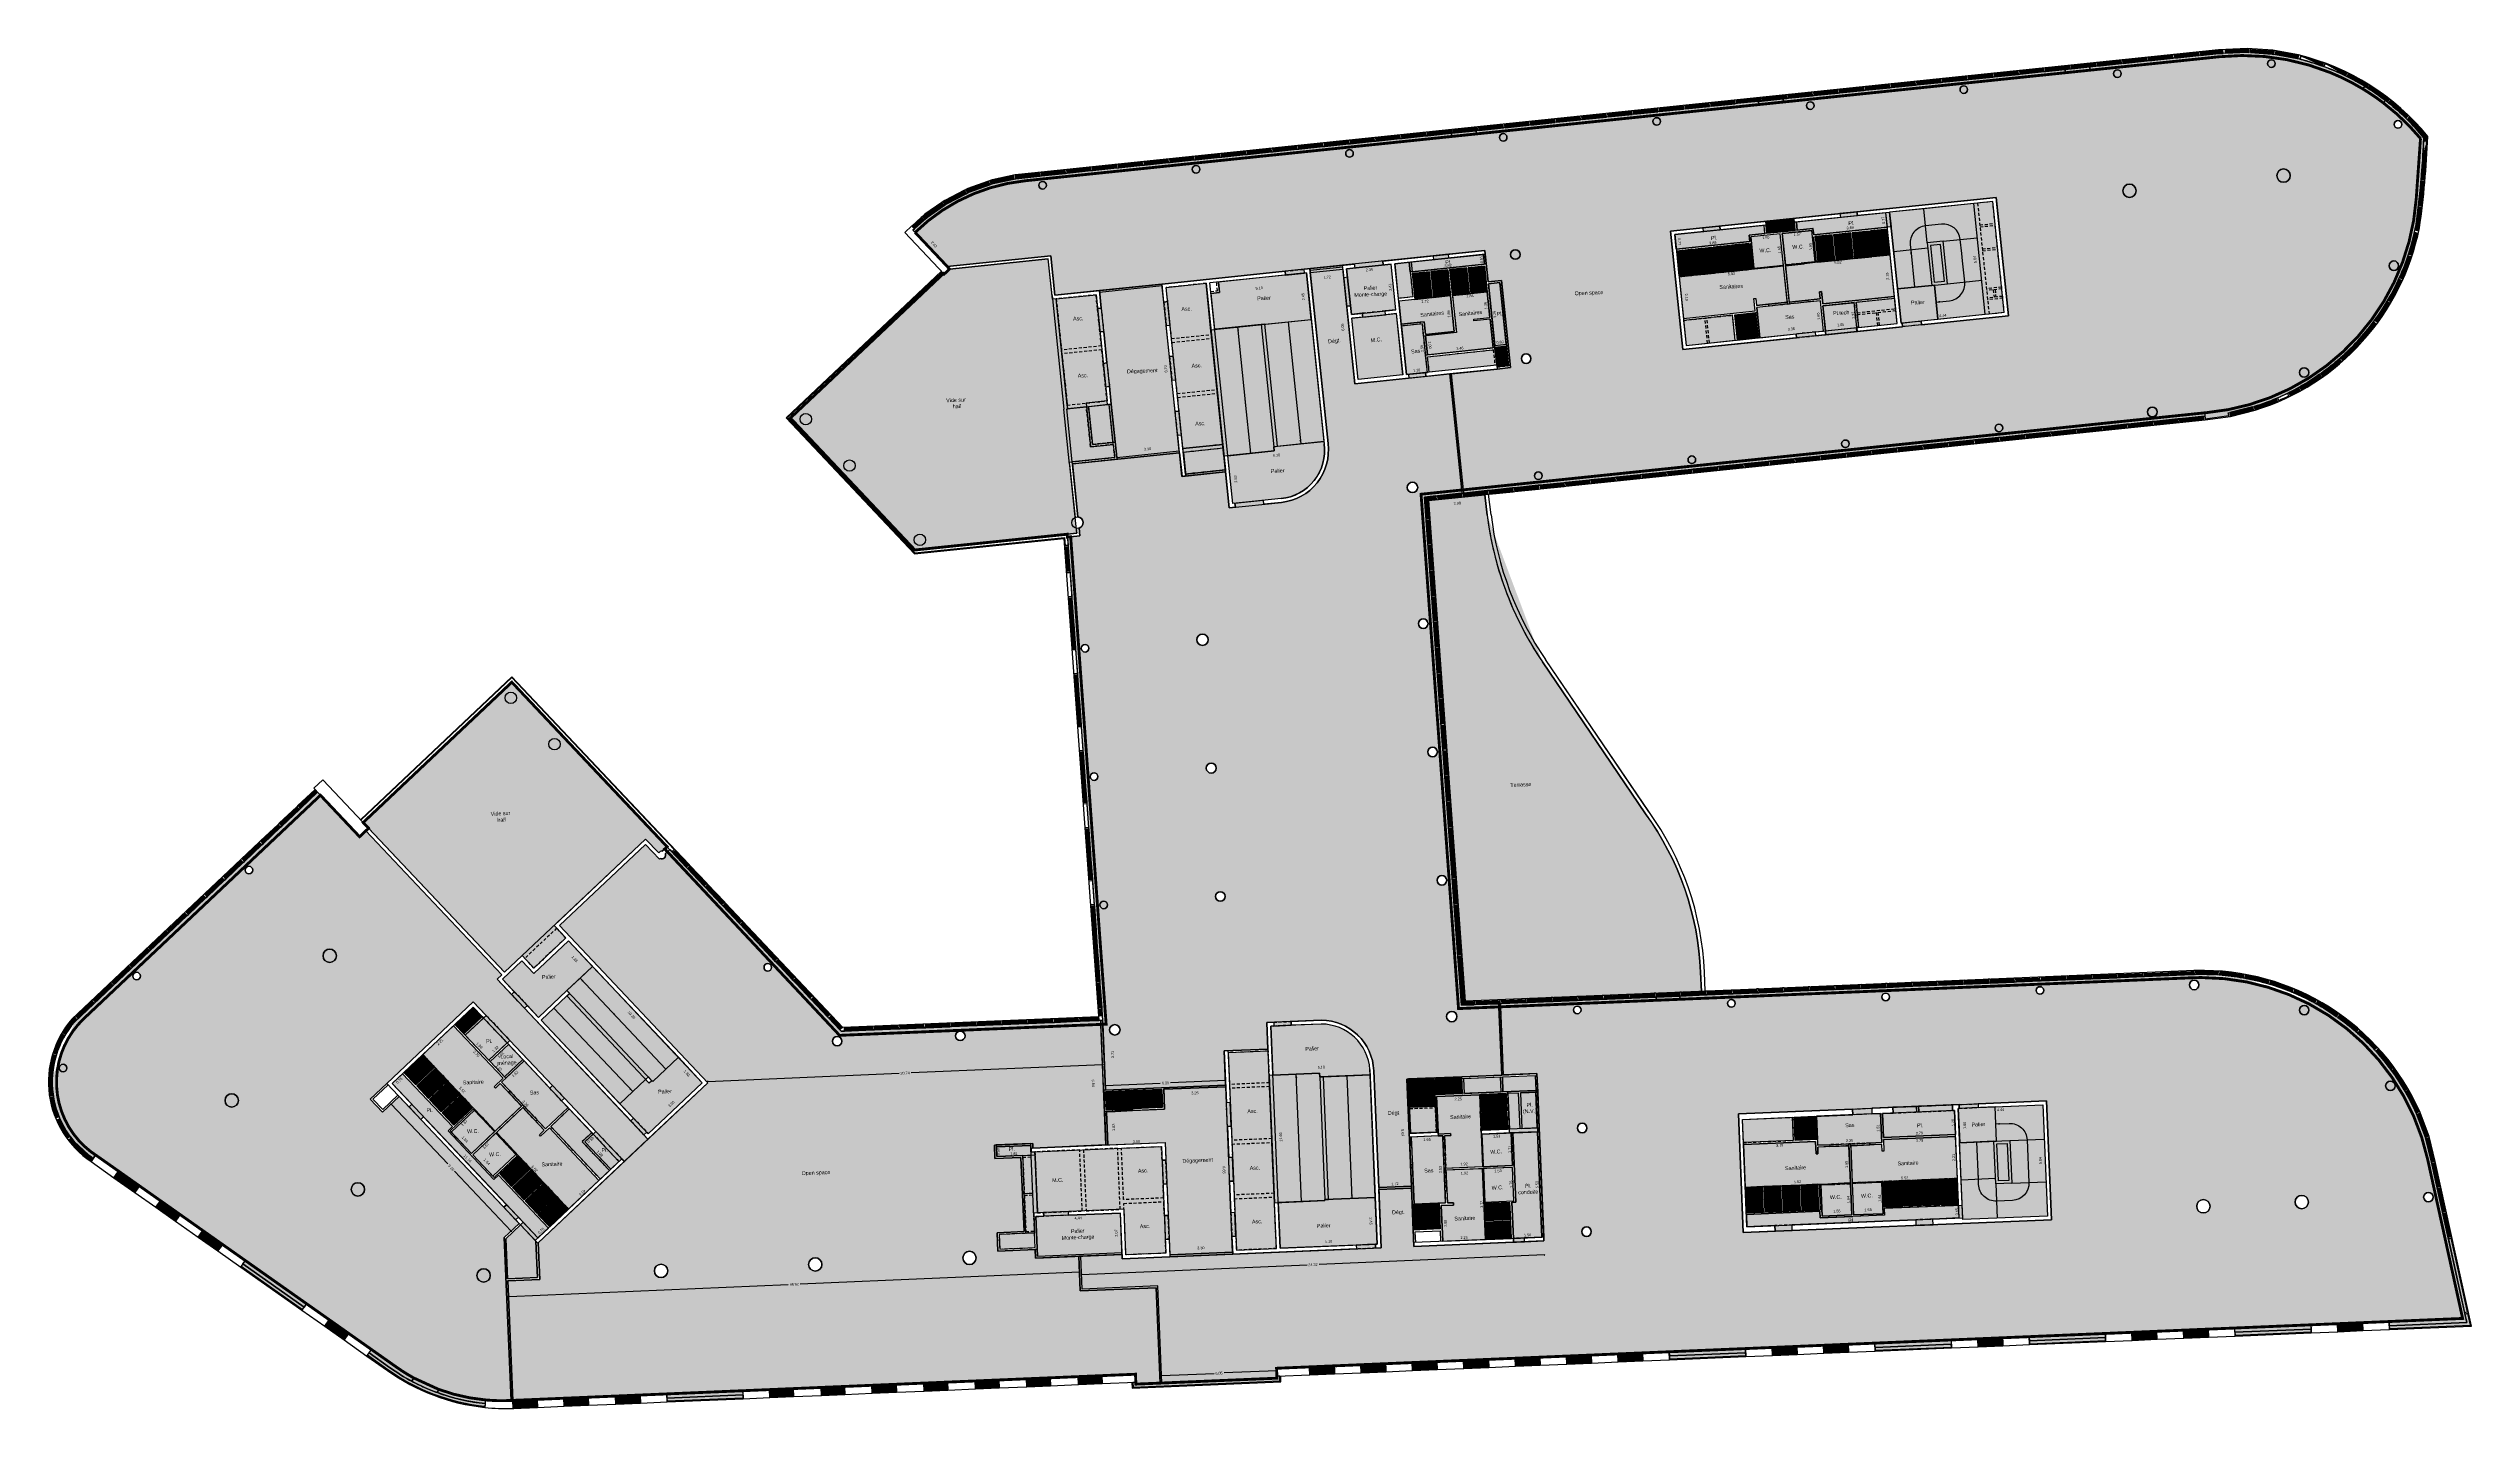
# Model space of a CAD drawing. Header units: metres. Extents: x -153 to -26, y 14 to 85.
import ezdxf

# ---------------------------------------------------------------- set-up
doc = ezdxf.new("R2010")
doc.units = ezdxf.units.M
for name, pattern in [('AXES', [50.8, 31.75, -6.35, 6.35, -6.35]), ('CACHE', [0.375, 0.25, -0.125]), ('CACHE2', [4.7625, 3.175, -1.5875]), ('CONTINU', [0])]:
    doc.linetypes.add(name, pattern=pattern)
doc.layers.get('0').update_dxf_attribs({"lineweight": 0})
for name, color, linetype, lineweight in [('A-ESC', 1, 'Continuous', 13), ('A-FACADE V', 123, 'Continuous', 9), ('BDS SITE 1 NOYAU TYPE 2- r+1$0$A-CLOISON', 3, 'Continuous', 30)]:
    doc.layers.add(name, color=color, linetype=linetype, lineweight=lineweight)
for name, color, linetype in [('GEX_BAT_allege', 161, 'Continuous'), ('GEX_BAT_cloison', 2, 'Continuous'), ('GEX_BAT_coffrage', 221, 'Continuous'), ('GEX_BAT_escalier_rampe', 6, 'Continuous'), ('GEX_BAT_garde_corps', 181, 'Continuous'), ('GEX_BAT_linteau_cloison', 3, 'CACHE2'), ('GEX_BAT_linteau_mur', 6, 'CACHE2'), ('GEX_BAT_menuis_ext', 4, 'Continuous'), ('GEX_BAT_mur', 1, 'Continuous'), ('GEX_BAT_mur_bas', 150, 'Continuous'), ('GEX_MEP_txt_cot_plani', 30, 'Continuous'), ('GEX_MEP_txt_design_commun', 3, 'Continuous'), ('GEX_MEP_txt_designation', 7, 'Continuous')]:
    doc.layers.add(name, color=color, linetype=linetype)
for name, color, linetype, true_color in [('GEX_EDS_sdp_1-bureau', 1, 'AXES', 0xff0000), ('GEX_EDS_sdp_2-tremie', 7, 'Continuous', 0xffff7f), ('GEX_EDS_sdp_7-lt', 150, 'Continuous', 0x007fff), ('GEX_EDS_su_bureau', 7, 'Continuous', 0xffdf7f), ('GEX_EDS_su_circ_gene', 7, 'Continuous', 0x33cc00), ('GEX_EDS_su_circ_priv', 7, 'Continuous', 0xffffaf), ('GEX_EDS_su_loc_entretien', 7, 'Continuous', 0xb2618a), ('GEX_EDS_su_ltg', 150, 'Continuous', 0x007fff), ('GEX_EDS_su_palier', 7, 'Continuous', 0xff7fff), ('GEX_EDS_su_sanitaires', 7, 'Continuous', 0xb8ffff), ('GEX_EDS_su_surface_non_close', 7, 'Continuous', 0xbfff7f), ('GEX_EDS_sun_bureau', 7, 'Continuous', 0xffdf7f), ('GEX_EDS_sun_circ_gene', 7, 'Continuous', 0x33cc00), ('GEX_EDS_sun_circ_priv', 7, 'Continuous', 0xffffaf), ('GEX_EDS_sun_loc_entretien', 7, 'Continuous', 0xb2618a), ('GEX_EDS_sun_ltg', 150, 'Continuous', 0x007fff), ('GEX_EDS_sun_palier', 7, 'Continuous', 0xff7fff), ('GEX_EDS_sun_sanitaires', 7, 'Continuous', 0xb8ffff), ('GEX_EDS_sun_surface_non_close', 7, 'Continuous', 0xbfff7f)]:
    doc.layers.add(name, color=color, linetype=linetype, true_color=true_color)
doc.styles.add('G100TXT-cote', font='swissl.ttf')
doc.styles.add('G100TXT-droit', font='swissl.ttf', dxfattribs={"height": 0.2})
doc.dimstyles.new('G100COT-attach', dxfattribs={"dimtxt": 0.14, "dimasz": 0.05, "dimexe": 0.18, "dimexo": 0.2, "dimgap": 0.09, "dimtad": 0, "dimzin": 0, "dimdsep": 46, "dimtxsty": 'G100TXT-cote', "dimblk1": 'OBLIQUE', "dimblk2": 'OBLIQUE', "dimsah": 1, "dimcen": 0.09, "dimse1": 1, "dimse2": 1, "dimclrd": 252, "dimaunit": 2, "dimadec": 3, "dimazin": 0, "dimtfac": 1, "dimtix": 1, "dimtofl": 0, "dimtmove": 0, "dimatfit": 3, "dimldrblk": 'OBLIQUE', "dimfxl": 0.18, "dimtolj": 1, "dimtzin": 0, "dimarcsym": 0})
doc.dimstyles.new('G100COT-libre', dxfattribs={"dimtxt": 0.14, "dimasz": 0.18, "dimexe": 0.18, "dimexo": 0.2, "dimgap": 0.09, "dimtad": 0, "dimzin": 0, "dimdsep": 46, "dimtxsty": 'G100TXT-cote', "dimblk1": 'OBLIQUE', "dimblk2": 'OBLIQUE', "dimsah": 1, "dimcen": 0.09, "dimse1": 1, "dimse2": 1, "dimsd1": 1, "dimsd2": 1, "dimclrd": 252, "dimaunit": 2, "dimadec": 3, "dimazin": 0, "dimtfac": 1, "dimtix": 1, "dimtofl": 0, "dimtmove": 0, "dimatfit": 3, "dimldrblk": 'OBLIQUE', "dimfxl": 0.18, "dimtolj": 1, "dimtzin": 0, "dimarcsym": 0})

# ---------------------------------------------------------------- blocks, each defined once
blk = doc.blocks.new('*D1')
at = {"layer": 'GEX_MEP_txt_cot_plani', "color": 0, "ltscale": 0.05, "transparency": 16777216, "insert": (-57.98, 70.94), "char_height": 0.14, "attachment_point": 5, "rotation": 95.9041, "style": 'G100TXT-cote'}
blk.add_mtext('\\A1;1.32', dxfattribs=at)
blk = doc.blocks.new('_OBLIQUE')
at = {"color": 0, "linetype": 'ByBlock'}
blk.add_line((-0.5, -0.5), (0.5, 0.5), dxfattribs=at)
blk = doc.blocks.new('*D2')
at = {"layer": 'GEX_MEP_txt_cot_plani', "color": 0, "ltscale": 0.05, "transparency": 16777216, "insert": (-58.64, 70.44), "char_height": 0.14, "attachment_point": 5, "rotation": 5.9285, "style": 'G100TXT-cote'}
blk.add_mtext('\\A1;1.65', dxfattribs=at)
blk = doc.blocks.new('*D3')
at = {"layer": 'GEX_MEP_txt_cot_plani', "color": 0, "ltscale": 0.05, "transparency": 16777216, "insert": (-61.23, 70.22), "char_height": 0.14, "attachment_point": 5, "rotation": 5.9285, "style": 'G100TXT-cote'}
blk.add_mtext('\\A1;3.36', dxfattribs=at)
blk = doc.blocks.new('*D4')
at = {"layer": 'GEX_MEP_txt_cot_plani', "color": 0, "ltscale": 0.05, "transparency": 16777216, "insert": (-59.8, 70.89), "char_height": 0.14, "attachment_point": 5, "rotation": 95.9285, "style": 'G100TXT-cote'}
blk.add_mtext('\\A1;1.60', dxfattribs=at)
blk = doc.blocks.new('*D5')
at = {"layer": 'GEX_MEP_txt_cot_plani', "color": 0, "ltscale": 0.05, "transparency": 16777216, "insert": (-56.18, 72.99), "char_height": 0.14, "attachment_point": 5, "rotation": 95.9285, "style": 'G100TXT-cote'}
blk.add_mtext('\\A1;2.19', dxfattribs=at)
blk = doc.blocks.new('*D6')
at = {"layer": 'GEX_MEP_txt_cot_plani', "color": 0, "ltscale": 0.05, "transparency": 16777216, "insert": (-66.73, 71.89), "char_height": 0.14, "attachment_point": 5, "rotation": 275.9285, "style": 'G100TXT-cote'}
blk.add_mtext('\\A1;2.19', dxfattribs=at)
blk = doc.blocks.new('*D7')
at = {"layer": 'GEX_MEP_txt_cot_plani', "color": 0, "ltscale": 0.05, "transparency": 16777216, "insert": (-63.53, 69.8), "char_height": 0.14, "attachment_point": 5, "rotation": 5.9736, "style": 'G100TXT-cote'}
blk.add_mtext('\\A1;1.10', dxfattribs=at)
blk = doc.blocks.new('*D8')
at = {"layer": 'GEX_MEP_txt_cot_plani', "color": 0, "ltscale": 0.05, "transparency": 16777216, "insert": (-64.07, 70.3), "char_height": 0.14, "attachment_point": 5, "rotation": 95.9285, "style": 'G100TXT-cote'}
blk.add_mtext('\\A1;1.32', dxfattribs=at)
blk = doc.blocks.new('*D9')
at = {"layer": 'GEX_MEP_txt_cot_plani', "color": 0, "ltscale": 0.05, "transparency": 16777216, "insert": (-79.24, 73.55), "char_height": 0.14, "attachment_point": 5, "rotation": 5.9285, "style": 'G100TXT-cote'}
blk.add_mtext('\\A1;3.82', dxfattribs=at)
blk = doc.blocks.new('*D10')
at = {"layer": 'GEX_MEP_txt_cot_plani', "color": 0, "ltscale": 0.05, "transparency": 16777216, "insert": (-77.49, 73.86), "char_height": 0.14, "attachment_point": 5, "rotation": 95.9285, "style": 'G100TXT-cote'}
blk.add_mtext('\\A1;0.51', dxfattribs=at)
blk = doc.blocks.new('*D11')
at = {"layer": 'GEX_MEP_txt_cot_plani', "color": 0, "ltscale": 0.05, "transparency": 16777216, "insert": (-77.45, 72.8), "char_height": 0.14, "attachment_point": 5, "rotation": 95.9286, "style": 'G100TXT-cote'}
blk.add_mtext('\\A1;1.32', dxfattribs=at)
blk = doc.blocks.new('*D12')
at = {"layer": 'GEX_MEP_txt_cot_plani', "color": 0, "ltscale": 0.05, "transparency": 16777216, "insert": (-80.89, 68.06), "char_height": 0.14, "attachment_point": 5, "rotation": 5.435, "style": 'G100TXT-cote'}
blk.add_mtext('\\A1;1.10', dxfattribs=at)
blk = doc.blocks.new('*D13')
at = {"layer": 'GEX_MEP_txt_cot_plani', "color": 0, "ltscale": 0.05, "transparency": 16777216, "insert": (-78.62, 69.21), "char_height": 0.14, "attachment_point": 5, "rotation": 5.9528, "style": 'G100TXT-cote'}
blk.add_mtext('\\A1;3.46', dxfattribs=at)
blk = doc.blocks.new('*D14')
at = {"layer": 'GEX_MEP_txt_cot_plani', "color": 0, "ltscale": 0.05, "transparency": 16777216, "insert": (-80.6, 69.2), "char_height": 0.14, "attachment_point": 5, "rotation": 95.9285, "style": 'G100TXT-cote'}
blk.add_mtext('\\A1;2.56', dxfattribs=at)
blk = doc.blocks.new('*D15')
at = {"layer": 'GEX_MEP_txt_cot_plani', "color": 0, "ltscale": 0.05, "transparency": 16777216, "insert": (-77.27, 71.45), "char_height": 0.14, "attachment_point": 5, "rotation": 95.8509, "style": 'G100TXT-cote'}
blk.add_mtext('\\A1;1.36', dxfattribs=at)
blk = doc.blocks.new('*D16')
at = {"layer": 'GEX_MEP_txt_cot_plani', "color": 0, "ltscale": 0.05, "transparency": 16777216, "insert": (-78.09, 71.96), "char_height": 0.14, "attachment_point": 5, "rotation": 5.9285, "style": 'G100TXT-cote'}
blk.add_mtext('\\A1;1.84', dxfattribs=at)
blk = doc.blocks.new('*D17')
at = {"layer": 'GEX_MEP_txt_cot_plani', "color": 0, "ltscale": 0.05, "transparency": 16777216, "insert": (-79.2, 71.01), "char_height": 0.14, "attachment_point": 5, "rotation": 96.1151, "style": 'G100TXT-cote'}
blk.add_mtext('\\A1;1.89', dxfattribs=at)
blk = doc.blocks.new('*D18')
at = {"layer": 'GEX_MEP_txt_cot_plani', "color": 0, "ltscale": 0.05, "transparency": 16777216, "insert": (-82.28, 72.41), "char_height": 0.14, "attachment_point": 5, "rotation": 95.9088, "style": 'G100TXT-cote'}
blk.add_mtext('\\A1;2.41', dxfattribs=at)
blk = doc.blocks.new('*D19')
at = {"layer": 'GEX_MEP_txt_cot_plani', "color": 0, "ltscale": 0.05, "transparency": 16777216, "insert": (-94.05, 68.13), "char_height": 0.14, "attachment_point": 5, "rotation": 95.9987, "style": 'G100TXT-cote'}
blk.add_mtext('\\A1;8.70', dxfattribs=at)
blk = doc.blocks.new('*D20')
at = {"layer": 'GEX_MEP_txt_cot_plani', "color": 0, "ltscale": 0.05, "transparency": 16777216, "insert": (-95.01, 63.93), "char_height": 0.14, "attachment_point": 5, "rotation": 5.9289, "style": 'G100TXT-cote'}
blk.add_mtext('\\A1;3.30', dxfattribs=at)
blk = doc.blocks.new('*D21')
at = {"layer": 'GEX_MEP_txt_cot_plani', "color": 0, "ltscale": 0.05, "transparency": 16777216, "insert": (-90.39, 62.35), "char_height": 0.14, "attachment_point": 5, "rotation": 95.9311, "style": 'G100TXT-cote'}
blk.add_mtext('\\A1;2.53', dxfattribs=at)
blk = doc.blocks.new('*D22')
at = {"layer": 'GEX_MEP_txt_cot_plani', "color": 0, "ltscale": 0.05, "transparency": 16777216, "insert": (-89.15, 72.37), "char_height": 0.14, "attachment_point": 5, "rotation": 5.931, "style": 'G100TXT-cote'}
blk.add_mtext('\\A1;5.10', dxfattribs=at)
blk = doc.blocks.new('*D23')
at = {"layer": 'GEX_MEP_txt_cot_plani', "color": 0, "ltscale": 0.05, "transparency": 16777216, "insert": (-86.84, 71.92), "char_height": 0.14, "attachment_point": 5, "rotation": 96.2049, "style": 'G100TXT-cote'}
blk.add_mtext('\\A1;2.45', dxfattribs=at)
blk = doc.blocks.new('*D24')
at = {"layer": 'GEX_MEP_txt_cot_plani', "color": 0, "ltscale": 0.05, "transparency": 16777216, "insert": (-78.76, 61.08), "char_height": 0.14, "attachment_point": 5, "rotation": 4.1671, "style": 'G100TXT-cote'}
blk.add_mtext('\\A1;2.98', dxfattribs=at)
blk = doc.blocks.new('*D25')
at = {"layer": 'GEX_MEP_txt_cot_plani', "color": 0, "ltscale": 0.05, "transparency": 16777216, "insert": (-52.13, 28.45), "char_height": 0.14, "attachment_point": 5, "rotation": 92.4122, "style": 'G100TXT-cote'}
blk.add_mtext('\\A1;1.80', dxfattribs=at)
blk = doc.blocks.new('*D26')
at = {"layer": 'GEX_MEP_txt_cot_plani', "color": 0, "ltscale": 0.05, "transparency": 16777216, "insert": (-120, 29.57), "char_height": 0.14, "attachment_point": 5, "rotation": 43.2829, "style": 'G100TXT-cote'}
blk.add_mtext('\\A1;3.90', dxfattribs=at)
blk = doc.blocks.new('*D27')
at = {"layer": 'GEX_MEP_txt_cot_plani', "color": 0, "ltscale": 0.05, "transparency": 16777216, "insert": (-119.18, 31.18), "char_height": 0.14, "attachment_point": 5, "rotation": 313.3598, "style": 'G100TXT-cote'}
blk.add_mtext('\\A1;1.83', dxfattribs=at)
blk = doc.blocks.new('*D28')
at = {"layer": 'GEX_MEP_txt_cot_plani', "color": 0, "ltscale": 0.05, "transparency": 16777216, "insert": (-125.07, 37.17), "char_height": 0.14, "attachment_point": 5, "rotation": 313.344, "style": 'G100TXT-cote'}
blk.add_mtext('\\A1;1.85', dxfattribs=at)
blk = doc.blocks.new('*D29')
at = {"layer": 'GEX_MEP_txt_cot_plani', "color": 0, "ltscale": 0.05, "transparency": 16777216, "insert": (-122.09, 34.24), "char_height": 0.14, "attachment_point": 5, "rotation": 313.3463, "style": 'G100TXT-cote'}
blk.add_mtext('\\A1;10.28', dxfattribs=at)
blk = doc.blocks.new('*D30')
at = {"layer": 'GEX_MEP_txt_cot_plani', "color": 0, "ltscale": 0.05, "transparency": 16777216, "insert": (-106.21, 74.65), "char_height": 0.14, "attachment_point": 5, "rotation": 313.346, "style": 'G100TXT-cote'}
blk.add_mtext('\\A1;2.62', dxfattribs=at)
blk = doc.blocks.new('*D31')
at = {"layer": 'GEX_MEP_txt_cot_plani', "color": 0, "ltscale": 0.05, "transparency": 16777216, "insert": (-96.79, 28.35), "char_height": 0.14, "attachment_point": 5, "rotation": 92.4059, "style": 'G100TXT-cote'}
blk.add_mtext('\\A1;1.83', dxfattribs=at)
blk = doc.blocks.new('*D32')
at = {"layer": 'GEX_MEP_txt_cot_plani', "color": 0, "ltscale": 0.05, "transparency": 16777216, "insert": (-96.84, 32.17), "char_height": 0.14, "attachment_point": 5, "rotation": 92.4067, "style": 'G100TXT-cote'}
blk.add_mtext('\\A1;3.71', dxfattribs=at)
blk = doc.blocks.new('*D33')
at = {"layer": 'GEX_MEP_txt_cot_plani', "color": 0, "ltscale": 0.05, "transparency": 16777216, "insert": (-92.21, 22.02), "char_height": 0.14, "attachment_point": 5, "rotation": 2.4067, "style": 'G100TXT-cote'}
blk.add_mtext('\\A1;3.30', dxfattribs=at)
blk = doc.blocks.new('*D34')
at = {"layer": 'GEX_MEP_txt_cot_plani', "color": 252, "lineweight": -2, "transparency": 16777216}
for p, q in [((-118.09, 30.75), (-108.05, 31.18)), ((-97.37, 31.63), (-107.41, 31.2))]:
    blk.add_line(p, q, dxfattribs=at)
at = {"layer": 'GEX_MEP_txt_cot_plani', "color": 252, "lineweight": -2, "ltscale": 0.05, "transparency": 16777216, "xscale": 0.05, "yscale": 0.05, "zscale": 0.05}
for p, rotation in [((-118.09, 30.75), 182.4057358883736), ((-97.37, 31.63), 2.405735888373582)]:
    blk.add_blockref('_OBLIQUE', p, dxfattribs=dict(at, rotation=rotation))
at = {"layer": 'GEX_MEP_txt_cot_plani', "color": 0, "ltscale": 0.05, "transparency": 16777216, "insert": (-107.73, 31.19), "char_height": 0.14, "attachment_point": 5, "rotation": 2.4057, "style": 'G100TXT-cote'}
blk.add_mtext('\\A1;20.74', dxfattribs=at)
blk = doc.blocks.new('*D35')
at = {"layer": 'GEX_MEP_txt_cot_plani', "color": 252, "lineweight": -2, "transparency": 16777216}
for p, q in [((-98.58, 20.74), (-113.23, 20.12)), ((-128.51, 19.48), (-113.86, 20.1))]:
    blk.add_line(p, q, dxfattribs=at)
at = {"layer": 'GEX_MEP_txt_cot_plani', "color": 252, "lineweight": -2, "ltscale": 0.05, "transparency": 16777216, "xscale": 0.05, "yscale": 0.05, "zscale": 0.05}
for p, rotation in [((-98.58, 20.74), 2.405735897445742), ((-128.51, 19.48), 182.4057358974457)]:
    blk.add_blockref('_OBLIQUE', p, dxfattribs=dict(at, rotation=rotation))
at = {"layer": 'GEX_MEP_txt_cot_plani', "color": 0, "ltscale": 0.05, "transparency": 16777216, "insert": (-113.54, 20.11), "char_height": 0.14, "attachment_point": 5, "rotation": 182.4057, "style": 'G100TXT-cote'}
blk.add_mtext('\\A1;29.96', dxfattribs=at)
blk = doc.blocks.new('*D36')
at = {"layer": 'GEX_MEP_txt_cot_plani', "color": 0, "ltscale": 0.05, "transparency": 16777216, "insert": (-97.86, 30.66), "char_height": 0.14, "attachment_point": 5, "rotation": 272.3851, "style": 'G100TXT-cote'}
blk.add_mtext('\\A1;6.54', dxfattribs=at)
blk = doc.blocks.new('*D37')
at = {"layer": 'GEX_MEP_txt_cot_plani', "color": 0, "ltscale": 0.05, "transparency": 16777216, "insert": (-85.89, 31.5), "char_height": 0.14, "attachment_point": 5, "rotation": 2.4064, "style": 'G100TXT-cote'}
blk.add_mtext('\\A1;5.10', dxfattribs=at)
blk = doc.blocks.new('*D38')
at = {"layer": 'GEX_MEP_txt_cot_plani', "color": 0, "ltscale": 0.05, "transparency": 16777216, "insert": (-96.65, 22.8), "char_height": 0.14, "attachment_point": 5, "rotation": 92.4059, "style": 'G100TXT-cote'}
blk.add_mtext('\\A1;2.07', dxfattribs=at)
blk = doc.blocks.new('*D39')
at = {"layer": 'GEX_MEP_txt_cot_plani', "color": 0, "ltscale": 0.05, "transparency": 16777216, "insert": (-95.59, 27.6), "char_height": 0.14, "attachment_point": 5, "rotation": 2.4059, "style": 'G100TXT-cote'}
blk.add_mtext('\\A1;3.00', dxfattribs=at)
blk = doc.blocks.new('*D40')
at = {"layer": 'GEX_MEP_txt_cot_plani', "color": 0, "ltscale": 0.05, "transparency": 16777216, "insert": (-91, 26.11), "char_height": 0.14, "attachment_point": 5, "rotation": 272.4118, "style": 'G100TXT-cote'}
blk.add_mtext('\\A1;8.65', dxfattribs=at)
blk = doc.blocks.new('A$C00B810B4')
at = {"layer": 'GEX_MEP_txt_design_commun', "insert": (0, 2.02), "char_height": 0.2, "width": 1.5082, "attachment_point": 5, "rotation": 359.9994, "style": 'G100TXT-droit'}
blk.add_mtext('Dégagement', dxfattribs=at)
blk = doc.blocks.new('*D42')
at = {"layer": 'GEX_MEP_txt_cot_plani', "color": 0, "ltscale": 0.05, "transparency": 16777216, "insert": (-76.51, 69.53), "char_height": 0.14, "attachment_point": 5, "rotation": 5.9285, "style": 'G100TXT-cote'}
blk.add_mtext('\\A1;0.60', dxfattribs=at)
blk = doc.blocks.new('*D43')
at = {"layer": 'GEX_MEP_txt_cot_plani', "color": 0, "ltscale": 0.05, "transparency": 16777216, "insert": (-76.8, 70.99), "char_height": 0.14, "attachment_point": 5, "rotation": 95.9285, "style": 'G100TXT-cote'}
blk.add_mtext('\\A1;3.26', dxfattribs=at)
blk = doc.blocks.new('*D44')
at = {"layer": 'GEX_MEP_txt_cot_plani', "color": 0, "ltscale": 0.05, "transparency": 16777216, "insert": (-82.03, 25.38), "char_height": 0.14, "attachment_point": 5, "rotation": 2.4063, "style": 'G100TXT-cote'}
blk.add_mtext('\\A1;1.72', dxfattribs=at)
blk = doc.blocks.new('*D45')
at = {"layer": 'GEX_MEP_txt_cot_plani', "color": 0, "ltscale": 0.05, "transparency": 16777216, "insert": (-81.62, 28.06), "char_height": 0.14, "attachment_point": 5, "rotation": 272.4063, "style": 'G100TXT-cote'}
blk.add_mtext('\\A1;5.62', dxfattribs=at)
blk = doc.blocks.new('*D46')
at = {"layer": 'GEX_MEP_txt_cot_plani', "color": 0, "ltscale": 0.05, "transparency": 16777216, "insert": (-88.02, 27.84), "char_height": 0.14, "attachment_point": 5, "rotation": 92.4057, "style": 'G100TXT-cote'}
blk.add_mtext('\\A1;11.66', dxfattribs=at)
blk = doc.blocks.new('*D47')
at = {"layer": 'GEX_MEP_txt_cot_plani', "color": 252, "lineweight": -2, "transparency": 16777216}
for p, q in [((-74.18, 21.65), (-86.01, 21.15)), ((-98.47, 20.63), (-86.64, 21.13))]:
    blk.add_line(p, q, dxfattribs=at)
at = {"layer": 'GEX_MEP_txt_cot_plani', "color": 252, "lineweight": -2, "ltscale": 0.05, "transparency": 16777216, "xscale": 0.05, "yscale": 0.05, "zscale": 0.05}
for p, rotation in [((-74.18, 21.65), 2.419088779487464), ((-98.47, 20.63), 182.4190887794875)]:
    blk.add_blockref('_OBLIQUE', p, dxfattribs=dict(at, rotation=rotation))
at = {"layer": 'GEX_MEP_txt_cot_plani', "color": 0, "ltscale": 0.05, "transparency": 16777216, "insert": (-86.33, 21.14), "char_height": 0.14, "attachment_point": 5, "rotation": 2.4191, "style": 'G100TXT-cote'}
blk.add_mtext('\\A1;24.32', dxfattribs=at)
blk = doc.blocks.new('*D48')
at = {"layer": 'GEX_MEP_txt_cot_plani', "color": 0, "ltscale": 0.05, "transparency": 16777216, "insert": (-98.65, 23.58), "char_height": 0.14, "attachment_point": 5, "rotation": 2.3684, "style": 'G100TXT-cote'}
blk.add_mtext('\\A1;4.44', dxfattribs=at)
blk = doc.blocks.new('*D49')
at = {"layer": 'GEX_MEP_txt_cot_plani', "color": 0, "ltscale": 0.05, "transparency": 16777216, "insert": (-85.51, 22.36), "char_height": 0.14, "attachment_point": 5, "rotation": 2.4063, "style": 'G100TXT-cote'}
blk.add_mtext('\\A1;5.10', dxfattribs=at)
blk = doc.blocks.new('*D50')
at = {"layer": 'GEX_MEP_txt_cot_plani', "color": 0, "ltscale": 0.05, "transparency": 16777216, "insert": (-83.29, 23.43), "char_height": 0.14, "attachment_point": 5, "rotation": 272.406, "style": 'G100TXT-cote'}
blk.add_mtext('\\A1;2.45', dxfattribs=at)
blk = doc.blocks.new('*D51')
at = {"layer": 'GEX_MEP_txt_cot_plani', "color": 0, "ltscale": 0.05, "transparency": 16777216, "insert": (-50.25, 29.27), "char_height": 0.14, "attachment_point": 5, "rotation": 2.4004, "style": 'G100TXT-cote'}
blk.add_mtext('\\A1;4.44', dxfattribs=at)
blk = doc.blocks.new('*D52')
at = {"layer": 'GEX_MEP_txt_cot_plani', "color": 0, "ltscale": 0.05, "transparency": 16777216, "insert": (-48.16, 26.6), "char_height": 0.14, "attachment_point": 5, "rotation": 92.4118, "style": 'G100TXT-cote'}
blk.add_mtext('\\A1;5.84', dxfattribs=at)
blk = doc.blocks.new('*D53')
at = {"layer": 'GEX_MEP_txt_cot_plani', "color": 0, "ltscale": 0.05, "transparency": 16777216, "insert": (-88.24, 63.6), "char_height": 0.14, "attachment_point": 5, "rotation": 5.9279, "style": 'G100TXT-cote'}
blk.add_mtext('\\A1;5.10', dxfattribs=at)
blk = doc.blocks.new('*D54')
at = {"layer": 'GEX_MEP_txt_cot_plani', "color": 0, "ltscale": 0.05, "transparency": 16777216, "insert": (-85.58, 72.94), "char_height": 0.14, "attachment_point": 5, "rotation": 5.9285, "style": 'G100TXT-cote'}
blk.add_mtext('\\A1;1.72', dxfattribs=at)
blk = doc.blocks.new('*D55')
at = {"layer": 'GEX_MEP_txt_cot_plani', "color": 0, "ltscale": 0.05, "transparency": 16777216, "insert": (-84.77, 70.32), "char_height": 0.14, "attachment_point": 5, "rotation": 95.9085, "style": 'G100TXT-cote'}
blk.add_mtext('\\A1;6.05', dxfattribs=at)
blk = doc.blocks.new('*D56')
at = {"layer": 'GEX_MEP_txt_cot_plani', "color": 0, "ltscale": 0.05, "transparency": 16777216, "insert": (-78.31, 72.76), "char_height": 0.14, "attachment_point": 5, "rotation": 95.9285, "style": 'G100TXT-cote'}
blk.add_mtext('\\A1;1.32', dxfattribs=at)
blk = doc.blocks.new('*D57')
at = {"layer": 'GEX_MEP_txt_cot_plani', "color": 0, "ltscale": 0.05, "transparency": 16777216, "insert": (-79.31, 72.65), "char_height": 0.14, "attachment_point": 5, "rotation": 95.9285, "style": 'G100TXT-cote'}
blk.add_mtext('\\A1;1.32', dxfattribs=at)
blk = doc.blocks.new('*D58')
at = {"layer": 'GEX_MEP_txt_cot_plani', "color": 0, "ltscale": 0.05, "transparency": 16777216, "insert": (-80.27, 72.55), "char_height": 0.14, "attachment_point": 5, "rotation": 95.9285, "style": 'G100TXT-cote'}
blk.add_mtext('\\A1;1.32', dxfattribs=at)
blk = doc.blocks.new('*D59')
at = {"layer": 'GEX_MEP_txt_cot_plani', "color": 0, "ltscale": 0.05, "transparency": 16777216, "insert": (-80.66, 73.04), "char_height": 0.14, "attachment_point": 5, "rotation": 5.9285, "style": 'G100TXT-cote'}
blk.add_mtext('\\A1;0.90', dxfattribs=at)
blk = doc.blocks.new('*D60')
at = {"layer": 'GEX_MEP_txt_cot_plani', "color": 0, "ltscale": 0.05, "transparency": 16777216, "insert": (-79.69, 73.14), "char_height": 0.14, "attachment_point": 5, "rotation": 5.9285, "style": 'G100TXT-cote'}
blk.add_mtext('\\A1;0.90', dxfattribs=at)
blk = doc.blocks.new('*D61')
at = {"layer": 'GEX_MEP_txt_cot_plani', "color": 0, "ltscale": 0.05, "transparency": 16777216, "insert": (-78.7, 73.27), "char_height": 0.14, "attachment_point": 5, "rotation": 5.9285, "style": 'G100TXT-cote'}
blk.add_mtext('\\A1;0.90', dxfattribs=at)
blk = doc.blocks.new('*D62')
at = {"layer": 'GEX_MEP_txt_cot_plani', "color": 0, "ltscale": 0.05, "transparency": 16777216, "insert": (-77.75, 73.32), "char_height": 0.14, "attachment_point": 5, "rotation": 5.9285, "style": 'G100TXT-cote'}
blk.add_mtext('\\A1;0.87', dxfattribs=at)
blk = doc.blocks.new('*D63')
at = {"layer": 'GEX_MEP_txt_cot_plani', "color": 0, "ltscale": 0.05, "transparency": 16777216, "insert": (-83.37, 73.33), "char_height": 0.14, "attachment_point": 5, "rotation": 5.9285, "style": 'G100TXT-cote'}
blk.add_mtext('\\A1;2.35', dxfattribs=at)
blk = doc.blocks.new('*D64')
at = {"layer": 'GEX_MEP_txt_cot_plani', "color": 0, "ltscale": 0.05, "transparency": 16777216, "insert": (-80.45, 71.67), "char_height": 0.14, "attachment_point": 5, "rotation": 5.9285, "style": 'G100TXT-cote'}
blk.add_mtext('\\A1;2.72', dxfattribs=at)
blk = doc.blocks.new('*D65')
at = {"layer": 'GEX_MEP_txt_cot_plani', "color": 0, "ltscale": 0.05, "transparency": 16777216, "insert": (-53.28, 70.93), "char_height": 0.14, "attachment_point": 5, "rotation": 5.9272, "style": 'G100TXT-cote'}
blk.add_mtext('\\A1;4.44', dxfattribs=at)
blk = doc.blocks.new('*D66')
at = {"layer": 'GEX_MEP_txt_cot_plani', "color": 0, "ltscale": 0.05, "transparency": 16777216, "insert": (-51.59, 73.87), "char_height": 0.14, "attachment_point": 5, "rotation": 95.9254, "style": 'G100TXT-cote'}
blk.add_mtext('\\A1;5.84', dxfattribs=at)
blk = doc.blocks.new('*D67')
at = {"layer": 'GEX_MEP_txt_cot_plani', "color": 252, "lineweight": -2, "transparency": 16777216}
for p, q in [((-94.28, 15.32), (-91.52, 15.44)), ((-88.23, 15.58), (-90.99, 15.46))]:
    blk.add_line(p, q, dxfattribs=at)
at = {"layer": 'GEX_MEP_txt_cot_plani', "color": 252, "lineweight": -2, "ltscale": 0.05, "transparency": 16777216, "xscale": 0.05, "yscale": 0.05, "zscale": 0.05}
for p, rotation in [((-94.28, 15.32), 182.4036028274627), ((-88.23, 15.58), 2.403602827462672)]:
    blk.add_blockref('_OBLIQUE', p, dxfattribs=dict(at, rotation=rotation))
at = {"layer": 'GEX_MEP_txt_cot_plani', "color": 0, "ltscale": 0.05, "transparency": 16777216, "insert": (-91.26, 15.45), "char_height": 0.14, "attachment_point": 5, "rotation": 2.4036, "style": 'G100TXT-cote'}
blk.add_mtext('\\A1;6.05', dxfattribs=at)
blk = doc.blocks.new('*D68')
at = {"layer": 'GEX_MEP_txt_cot_plani', "color": 0, "ltscale": 0.05, "transparency": 16777216, "insert": (-129.04, 31.47), "char_height": 0.14, "attachment_point": 5, "rotation": 313.3587, "style": 'G100TXT-cote'}
blk.add_mtext('\\A1;1.10', dxfattribs=at)
blk = doc.blocks.new('*D69')
at = {"layer": 'GEX_MEP_txt_cot_plani', "color": 0, "ltscale": 0.05, "transparency": 16777216, "insert": (-128.94, 32.15), "char_height": 0.14, "attachment_point": 5, "rotation": 43.3587, "style": 'G100TXT-cote'}
blk.add_mtext('\\A1;1.32', dxfattribs=at)
blk = doc.blocks.new('*D70')
at = {"layer": 'GEX_MEP_txt_cot_plani', "color": 0, "ltscale": 0.05, "transparency": 16777216, "insert": (-130.07, 32.64), "char_height": 0.14, "attachment_point": 5, "rotation": 313.3587, "style": 'G100TXT-cote'}
blk.add_mtext('\\A1;1.80', dxfattribs=at)
blk = doc.blocks.new('*D71')
at = {"layer": 'GEX_MEP_txt_cot_plani', "color": 0, "ltscale": 0.05, "transparency": 16777216, "insert": (-129.23, 32.45), "char_height": 0.14, "attachment_point": 5, "rotation": 43.3587, "style": 'G100TXT-cote'}
blk.add_mtext('\\A1;1.32', dxfattribs=at)
blk = doc.blocks.new('*D72')
at = {"layer": 'GEX_MEP_txt_cot_plani', "color": 0, "ltscale": 0.05, "transparency": 16777216, "insert": (-130.23, 32.2), "char_height": 0.14, "attachment_point": 5, "rotation": 313.3587, "style": 'G100TXT-cote'}
blk.add_mtext('\\A1;3.79', dxfattribs=at)
blk = doc.blocks.new('*D73')
at = {"layer": 'GEX_MEP_txt_cot_plani', "color": 0, "ltscale": 0.05, "transparency": 16777216, "insert": (-132.14, 32.82), "char_height": 0.14, "attachment_point": 5, "rotation": 43.3587, "style": 'G100TXT-cote'}
blk.add_mtext('\\A1;2.21', dxfattribs=at)
blk = doc.blocks.new('*D74')
at = {"layer": 'GEX_MEP_txt_cot_plani', "color": 0, "ltscale": 0.05, "transparency": 16777216, "insert": (-134.27, 30.8), "char_height": 0.14, "attachment_point": 5, "rotation": 43.3587, "style": 'G100TXT-cote'}
blk.add_mtext('\\A1;0.75', dxfattribs=at)
blk = doc.blocks.new('*D75')
at = {"layer": 'GEX_MEP_txt_cot_plani', "color": 0, "ltscale": 0.05, "transparency": 16777216, "insert": (-133.46, 31.59), "char_height": 0.14, "attachment_point": 5, "rotation": 43.3587, "style": 'G100TXT-cote'}
blk.add_mtext('\\A1;1.32', dxfattribs=at)
blk = doc.blocks.new('*D76')
at = {"layer": 'GEX_MEP_txt_cot_plani', "color": 0, "ltscale": 0.05, "transparency": 16777216, "insert": (-124.68, 24.91), "char_height": 0.14, "attachment_point": 5, "rotation": 43.3587, "style": 'G100TXT-cote'}
blk.add_mtext('\\A1;2.19', dxfattribs=at)
blk = doc.blocks.new('*D77')
at = {"layer": 'GEX_MEP_txt_cot_plani', "color": 0, "ltscale": 0.05, "transparency": 16777216, "insert": (-125.98, 23.66), "char_height": 0.14, "attachment_point": 5, "rotation": 43.3587, "style": 'G100TXT-cote'}
blk.add_mtext('\\A1;1.32', dxfattribs=at)
blk = doc.blocks.new('*D78')
at = {"layer": 'GEX_MEP_txt_cot_plani', "color": 0, "ltscale": 0.05, "transparency": 16777216, "insert": (-126.58, 23.55), "char_height": 0.14, "attachment_point": 5, "rotation": 313.3587, "style": 'G100TXT-cote'}
blk.add_mtext('\\A1;0.90', dxfattribs=at)
blk = doc.blocks.new('*D79')
at = {"layer": 'GEX_MEP_txt_cot_plani', "color": 0, "ltscale": 0.05, "transparency": 16777216, "insert": (-127.26, 24.24), "char_height": 0.14, "attachment_point": 5, "rotation": 313.3587, "style": 'G100TXT-cote'}
blk.add_mtext('\\A1;0.90', dxfattribs=at)
blk = doc.blocks.new('*D80')
at = {"layer": 'GEX_MEP_txt_cot_plani', "color": 0, "ltscale": 0.05, "transparency": 16777216, "insert": (-127.93, 24.95), "char_height": 0.14, "attachment_point": 5, "rotation": 313.3587, "style": 'G100TXT-cote'}
blk.add_mtext('\\A1;0.90', dxfattribs=at)
blk = doc.blocks.new('*D81')
at = {"layer": 'GEX_MEP_txt_cot_plani', "color": 0, "ltscale": 0.05, "transparency": 16777216, "insert": (-128.6, 25.65), "char_height": 0.14, "attachment_point": 5, "rotation": 313.3587, "style": 'G100TXT-cote'}
blk.add_mtext('\\A1;0.90', dxfattribs=at)
blk = doc.blocks.new('*D82')
at = {"layer": 'GEX_MEP_txt_cot_plani', "color": 0, "ltscale": 0.05, "transparency": 16777216, "insert": (-130.83, 27.71), "char_height": 0.14, "attachment_point": 5, "rotation": 313.3588, "style": 'G100TXT-cote'}
blk.add_mtext('\\A1;1.54', dxfattribs=at)
blk = doc.blocks.new('*D83')
at = {"layer": 'GEX_MEP_txt_cot_plani', "color": 0, "ltscale": 0.05, "transparency": 16777216, "insert": (-131.62, 28.87), "char_height": 0.14, "attachment_point": 5, "rotation": 313.3587, "style": 'G100TXT-cote'}
blk.add_mtext('\\A1;0.90', dxfattribs=at)
blk = doc.blocks.new('*D84')
at = {"layer": 'GEX_MEP_txt_cot_plani', "color": 0, "ltscale": 0.05, "transparency": 16777216, "insert": (-132.29, 29.57), "char_height": 0.14, "attachment_point": 5, "rotation": 313.3587, "style": 'G100TXT-cote'}
blk.add_mtext('\\A1;0.90', dxfattribs=at)
blk = doc.blocks.new('*D85')
at = {"layer": 'GEX_MEP_txt_cot_plani', "color": 0, "ltscale": 0.05, "transparency": 16777216, "insert": (-132.97, 30.27), "char_height": 0.14, "attachment_point": 5, "rotation": 313.3587, "style": 'G100TXT-cote'}
blk.add_mtext('\\A1;0.90', dxfattribs=at)
blk = doc.blocks.new('*D86')
at = {"layer": 'GEX_MEP_txt_cot_plani', "color": 0, "ltscale": 0.05, "transparency": 16777216, "insert": (-133.62, 30.99), "char_height": 0.14, "attachment_point": 5, "rotation": 313.3587, "style": 'G100TXT-cote'}
blk.add_mtext('\\A1;0.90', dxfattribs=at)
blk = doc.blocks.new('*D87')
at = {"layer": 'GEX_MEP_txt_cot_plani', "color": 0, "ltscale": 0.05, "transparency": 16777216, "insert": (-132.81, 30.9), "char_height": 0.14, "attachment_point": 5, "rotation": 43.3587, "style": 'G100TXT-cote'}
blk.add_mtext('\\A1;1.32', dxfattribs=at)
blk = doc.blocks.new('*D88')
at = {"layer": 'GEX_MEP_txt_cot_plani', "color": 0, "ltscale": 0.05, "transparency": 16777216, "insert": (-132.14, 30.19), "char_height": 0.14, "attachment_point": 5, "rotation": 43.3587, "style": 'G100TXT-cote'}
blk.add_mtext('\\A1;1.32', dxfattribs=at)
blk = doc.blocks.new('*D89')
at = {"layer": 'GEX_MEP_txt_cot_plani', "color": 0, "ltscale": 0.05, "transparency": 16777216, "insert": (-131.47, 29.49), "char_height": 0.14, "attachment_point": 5, "rotation": 43.3587, "style": 'G100TXT-cote'}
blk.add_mtext('\\A1;1.32', dxfattribs=at)
blk = doc.blocks.new('*D90')
at = {"layer": 'GEX_MEP_txt_cot_plani', "color": 0, "ltscale": 0.05, "transparency": 16777216, "insert": (-129.73, 27.38), "char_height": 0.14, "attachment_point": 5, "rotation": 43.3583, "style": 'G100TXT-cote'}
blk.add_mtext('\\A1;1.67', dxfattribs=at)
blk = doc.blocks.new('*D91')
at = {"layer": 'GEX_MEP_txt_cot_plani', "color": 0, "ltscale": 0.05, "transparency": 16777216, "insert": (-127.98, 25.79), "char_height": 0.14, "attachment_point": 5, "rotation": 43.3587, "style": 'G100TXT-cote'}
blk.add_mtext('\\A1;1.32', dxfattribs=at)
blk = doc.blocks.new('*D92')
at = {"layer": 'GEX_MEP_txt_cot_plani', "color": 0, "ltscale": 0.05, "transparency": 16777216, "insert": (-127.31, 25.08), "char_height": 0.14, "attachment_point": 5, "rotation": 223.3587, "style": 'G100TXT-cote'}
blk.add_mtext('\\A1;1.32', dxfattribs=at)
blk = doc.blocks.new('*D93')
at = {"layer": 'GEX_MEP_txt_cot_plani', "color": 0, "ltscale": 0.05, "transparency": 16777216, "insert": (-126.63, 24.36), "char_height": 0.14, "attachment_point": 5, "rotation": 43.3587, "style": 'G100TXT-cote'}
blk.add_mtext('\\A1;1.32', dxfattribs=at)
blk = doc.blocks.new('*D94')
at = {"layer": 'GEX_MEP_txt_cot_plani', "color": 0, "ltscale": 0.05, "transparency": 16777216, "insert": (-127.18, 26.17), "char_height": 0.14, "attachment_point": 5, "rotation": 313.3587, "style": 'G100TXT-cote'}
blk.add_mtext('\\A1;5.52', dxfattribs=at)
blk = doc.blocks.new('*D95')
at = {"layer": 'GEX_MEP_txt_cot_plani', "color": 0, "ltscale": 0.05, "transparency": 16777216, "insert": (-130.86, 28.58), "char_height": 0.14, "attachment_point": 5, "rotation": 43.3587, "style": 'G100TXT-cote'}
blk.add_mtext('\\A1;1.67', dxfattribs=at)
blk = doc.blocks.new('*D96')
at = {"layer": 'GEX_MEP_txt_cot_plani', "color": 0, "ltscale": 0.05, "transparency": 16777216, "insert": (-129.68, 26.54), "char_height": 0.14, "attachment_point": 5, "rotation": 313.3585, "style": 'G100TXT-cote'}
blk.add_mtext('\\A1;1.54', dxfattribs=at)
blk = doc.blocks.new('*D97')
at = {"layer": 'GEX_MEP_txt_cot_plani', "color": 0, "ltscale": 0.05, "transparency": 16777216, "insert": (-130.69, 26.71), "char_height": 0.14, "attachment_point": 5, "rotation": 313.3587, "style": 'G100TXT-cote'}
blk.add_mtext('\\A1;11.14', dxfattribs=at)
blk = doc.blocks.new('*D98')
at = {"layer": 'GEX_MEP_txt_cot_plani', "color": 0, "ltscale": 0.05, "transparency": 16777216, "insert": (-127.65, 29.59), "char_height": 0.14, "attachment_point": 5, "rotation": 313.3587, "style": 'G100TXT-cote'}
blk.add_mtext('\\A1;3.36', dxfattribs=at)
blk = doc.blocks.new('*D99')
at = {"layer": 'GEX_MEP_txt_cot_plani', "color": 0, "ltscale": 0.05, "transparency": 16777216, "insert": (-128.2, 31.15), "char_height": 0.14, "attachment_point": 5, "rotation": 43.3587, "style": 'G100TXT-cote'}
blk.add_mtext('\\A1;1.62', dxfattribs=at)
blk = doc.blocks.new('*D100')
at = {"layer": 'GEX_MEP_txt_cot_plani', "color": 252, "lineweight": -2, "transparency": 16777216}
for p, q in [((-134.69, 29.56), (-131.73, 26.43)), ((-128.4, 22.9), (-131.37, 26.04))]:
    blk.add_line(p, q, dxfattribs=at)
at = {"layer": 'GEX_MEP_txt_cot_plani', "color": 252, "lineweight": -2, "ltscale": 0.05, "transparency": 16777216, "xscale": 0.05, "yscale": 0.05, "zscale": 0.05}
for p, rotation in [((-134.69, 29.56), 133.3553745176652), ((-128.4, 22.9), 313.3553745176652)]:
    blk.add_blockref('_OBLIQUE', p, dxfattribs=dict(at, rotation=rotation))
at = {"layer": 'GEX_MEP_txt_cot_plani', "color": 0, "ltscale": 0.05, "transparency": 16777216, "insert": (-131.55, 26.23), "char_height": 0.14, "attachment_point": 5, "rotation": 313.3554, "style": 'G100TXT-cote'}
blk.add_mtext('\\A1;9.16', dxfattribs=at)
blk = doc.blocks.new('*D101')
at = {"layer": 'GEX_MEP_txt_cot_plani', "color": 0, "ltscale": 0.05, "transparency": 16777216, "insert": (-126.83, 22.92), "char_height": 0.14, "attachment_point": 5, "rotation": 43.3587, "style": 'G100TXT-cote'}
blk.add_mtext('\\A1;0.75', dxfattribs=at)
blk = doc.blocks.new('*D102')
at = {"layer": 'GEX_MEP_txt_cot_plani', "color": 0, "ltscale": 0.05, "transparency": 16777216, "insert": (-124.23, 27.69), "char_height": 0.14, "attachment_point": 5, "rotation": 43.346, "style": 'G100TXT-cote'}
blk.add_mtext('\\A1;0.59', dxfattribs=at)
blk = doc.blocks.new('*D103')
at = {"layer": 'GEX_MEP_txt_cot_plani', "color": 0, "ltscale": 0.05, "transparency": 16777216, "insert": (-123.75, 26.97), "char_height": 0.14, "attachment_point": 5, "rotation": 313.3587, "style": 'G100TXT-cote'}
blk.add_mtext('\\A1;1.98', dxfattribs=at)
blk = doc.blocks.new('*D104')
at = {"layer": 'GEX_MEP_txt_cot_plani', "color": 0, "ltscale": 0.05, "transparency": 16777216, "insert": (-130.97, 30.31), "char_height": 0.14, "attachment_point": 5, "rotation": 313.3587, "style": 'G100TXT-cote'}
blk.add_mtext('\\A1;5.52', dxfattribs=at)
blk = doc.blocks.new('*D105')
at = {"layer": 'GEX_MEP_txt_cot_plani', "color": 0, "ltscale": 0.05, "transparency": 16777216, "insert": (-102.84, 27.07), "char_height": 0.14, "attachment_point": 5, "rotation": 92.4065, "style": 'G100TXT-cote'}
blk.add_mtext('\\A1;0.50', dxfattribs=at)
blk = doc.blocks.new('*D106')
at = {"layer": 'GEX_MEP_txt_cot_plani', "color": 0, "ltscale": 0.05, "transparency": 16777216, "insert": (-102.02, 26.96), "char_height": 0.14, "attachment_point": 5, "rotation": 2.4014, "style": 'G100TXT-cote'}
blk.add_mtext('\\A1;1.81', dxfattribs=at)
blk = doc.blocks.new('*D107')
at = {"layer": 'GEX_MEP_txt_cot_plani', "color": 0, "ltscale": 0.05, "transparency": 16777216, "insert": (-96.99, 29.74), "char_height": 0.14, "attachment_point": 5, "rotation": 92.4057, "style": 'G100TXT-cote'}
blk.add_mtext('\\A1;0.96', dxfattribs=at)
blk = doc.blocks.new('*D108')
at = {"layer": 'GEX_MEP_txt_cot_plani', "color": 0, "ltscale": 0.05, "transparency": 16777216, "insert": (-96.52, 30.05), "char_height": 0.14, "attachment_point": 5, "rotation": 2.4071, "style": 'G100TXT-cote'}
blk.add_mtext('\\A1;1.36', dxfattribs=at)
blk = doc.blocks.new('*D109')
at = {"layer": 'GEX_MEP_txt_cot_plani', "color": 252, "lineweight": -2, "transparency": 16777216}
for p, q in [((-97.22, 30.54), (-94.34, 30.66)), ((-90.92, 30.8), (-93.81, 30.68))]:
    blk.add_line(p, q, dxfattribs=at)
at = {"layer": 'GEX_MEP_txt_cot_plani', "color": 252, "lineweight": -2, "ltscale": 0.05, "transparency": 16777216, "xscale": 0.05, "yscale": 0.05, "zscale": 0.05}
for p, rotation in [((-97.22, 30.54), 182.4062987452176), ((-90.92, 30.8), 2.406298745217658)]:
    blk.add_blockref('_OBLIQUE', p, dxfattribs=dict(at, rotation=rotation))
at = {"layer": 'GEX_MEP_txt_cot_plani', "color": 0, "ltscale": 0.05, "transparency": 16777216, "insert": (-94.07, 30.67), "char_height": 0.14, "attachment_point": 5, "rotation": 2.4063, "style": 'G100TXT-cote'}
blk.add_mtext('\\A1;6.30', dxfattribs=at)
blk = doc.blocks.new('*D110')
at = {"layer": 'GEX_MEP_txt_cot_plani', "color": 0, "ltscale": 0.05, "transparency": 16777216, "insert": (-92.52, 30.15), "char_height": 0.14, "attachment_point": 5, "rotation": 2.4063, "style": 'G100TXT-cote'}
blk.add_mtext('\\A1;3.25', dxfattribs=at)
blk = doc.blocks.new('*D111')
at = {"layer": 'GEX_MEP_txt_cot_plani', "color": 0, "ltscale": 0.05, "transparency": 16777216, "insert": (-78.71, 29.83), "char_height": 0.14, "attachment_point": 5, "rotation": 2.4063, "style": 'G100TXT-cote'}
blk.add_mtext('\\A1;2.25', dxfattribs=at)
blk = doc.blocks.new('*D112')
at = {"layer": 'GEX_MEP_txt_cot_plani', "color": 0, "ltscale": 0.05, "transparency": 16777216, "insert": (-79.19, 30.74), "char_height": 0.14, "attachment_point": 5, "rotation": 2.4063, "style": 'G100TXT-cote'}
blk.add_mtext('\\A1;1.36', dxfattribs=at)
blk = doc.blocks.new('*D113')
at = {"layer": 'GEX_MEP_txt_cot_plani', "color": 0, "ltscale": 0.05, "transparency": 16777216, "insert": (-79.69, 30.46), "char_height": 0.14, "attachment_point": 5, "rotation": 92.4719, "style": 'G100TXT-cote'}
blk.add_mtext('\\A1;0.78', dxfattribs=at)
blk = doc.blocks.new('*D114')
at = {"layer": 'GEX_MEP_txt_cot_plani', "color": 0, "ltscale": 0.05, "transparency": 16777216, "insert": (-76.85, 29.98), "char_height": 0.14, "attachment_point": 5, "rotation": 2.4062, "style": 'G100TXT-cote'}
blk.add_mtext('\\A1;1.32', dxfattribs=at)
blk = doc.blocks.new('*D115')
at = {"layer": 'GEX_MEP_txt_cot_plani', "color": 0, "ltscale": 0.05, "transparency": 16777216, "insert": (-75.07, 22.7), "char_height": 0.14, "attachment_point": 5, "rotation": 2.4063, "style": 'G100TXT-cote'}
blk.add_mtext('\\A1;1.50', dxfattribs=at)
blk = doc.blocks.new('*D116')
at = {"layer": 'GEX_MEP_txt_cot_plani', "color": 0, "ltscale": 0.05, "transparency": 16777216, "insert": (-75.93, 25.36), "char_height": 0.14, "attachment_point": 5, "rotation": 92.4064, "style": 'G100TXT-cote'}
blk.add_mtext('\\A1;1.75', dxfattribs=at)
blk = doc.blocks.new('*D117')
at = {"layer": 'GEX_MEP_txt_cot_plani', "color": 0, "ltscale": 0.05, "transparency": 16777216, "insert": (-76.62, 26.06), "char_height": 0.14, "attachment_point": 5, "rotation": 2.4067, "style": 'G100TXT-cote'}
blk.add_mtext('\\A1;1.53', dxfattribs=at)
blk = doc.blocks.new('*D118')
at = {"layer": 'GEX_MEP_txt_cot_plani', "color": 0, "ltscale": 0.05, "transparency": 16777216, "insert": (-76.65, 24.25), "char_height": 0.14, "attachment_point": 5, "rotation": 2.4063, "style": 'G100TXT-cote'}
blk.add_mtext('\\A1;1.32', dxfattribs=at)
blk = doc.blocks.new('*D119')
at = {"layer": 'GEX_MEP_txt_cot_plani', "color": 0, "ltscale": 0.05, "transparency": 16777216, "insert": (-76.6, 23.25), "char_height": 0.14, "attachment_point": 5, "rotation": 2.4063, "style": 'G100TXT-cote'}
blk.add_mtext('\\A1;1.32', dxfattribs=at)
blk = doc.blocks.new('*D120')
at = {"layer": 'GEX_MEP_txt_cot_plani', "color": 0, "ltscale": 0.05, "transparency": 16777216, "insert": (-76.11, 23.96), "char_height": 0.14, "attachment_point": 5, "rotation": 92.4063, "style": 'G100TXT-cote'}
blk.add_mtext('\\A1;0.89', dxfattribs=at)
blk = doc.blocks.new('*D121')
at = {"layer": 'GEX_MEP_txt_cot_plani', "color": 0, "ltscale": 0.05, "transparency": 16777216, "insert": (-76.07, 22.97), "char_height": 0.14, "attachment_point": 5, "rotation": 92.4063, "style": 'G100TXT-cote'}
blk.add_mtext('\\A1;0.91', dxfattribs=at)
blk = doc.blocks.new('*D122')
at = {"layer": 'GEX_MEP_txt_cot_plani', "color": 0, "ltscale": 0.05, "transparency": 16777216, "insert": (-78.38, 25.94), "char_height": 0.14, "attachment_point": 5, "rotation": 2.4067, "style": 'G100TXT-cote'}
blk.add_mtext('\\A1;1.92', dxfattribs=at)
blk = doc.blocks.new('*D123')
at = {"layer": 'GEX_MEP_txt_cot_plani', "color": 0, "ltscale": 0.05, "transparency": 16777216, "insert": (-79.38, 23.31), "char_height": 0.14, "attachment_point": 5, "rotation": 92.4063, "style": 'G100TXT-cote'}
blk.add_mtext('\\A1;1.88', dxfattribs=at)
blk = doc.blocks.new('*D124')
at = {"layer": 'GEX_MEP_txt_cot_plani', "color": 0, "ltscale": 0.05, "transparency": 16777216, "insert": (-79.84, 23.62), "char_height": 0.14, "attachment_point": 5, "rotation": 92.4062, "style": 'G100TXT-cote'}
blk.add_mtext('\\A1;1.22', dxfattribs=at)
blk = doc.blocks.new('*D125')
at = {"layer": 'GEX_MEP_txt_cot_plani', "color": 0, "ltscale": 0.05, "transparency": 16777216, "insert": (-80.32, 23.19), "char_height": 0.14, "attachment_point": 5, "rotation": 2.4063, "style": 'G100TXT-cote'}
blk.add_mtext('\\A1;1.32', dxfattribs=at)
blk = doc.blocks.new('*D126')
at = {"layer": 'GEX_MEP_txt_cot_plani', "color": 0, "ltscale": 0.05, "transparency": 16777216, "insert": (-77.48, 24.31), "char_height": 0.14, "attachment_point": 5, "rotation": 92.4063, "style": 'G100TXT-cote'}
blk.add_mtext('\\A1;3.72', dxfattribs=at)
blk = doc.blocks.new('*D127')
at = {"layer": 'GEX_MEP_txt_cot_plani', "color": 0, "ltscale": 0.05, "transparency": 16777216, "insert": (-79.64, 26.13), "char_height": 0.14, "attachment_point": 5, "rotation": 92.4063, "style": 'G100TXT-cote'}
blk.add_mtext('\\A1;3.53', dxfattribs=at)
blk = doc.blocks.new('*D128')
at = {"layer": 'GEX_MEP_txt_cot_plani', "color": 0, "ltscale": 0.05, "transparency": 16777216, "insert": (-76.69, 27.88), "char_height": 0.14, "attachment_point": 5, "rotation": 2.4061, "style": 'G100TXT-cote'}
blk.add_mtext('\\A1;1.53', dxfattribs=at)
blk = doc.blocks.new('*D129')
at = {"layer": 'GEX_MEP_txt_cot_plani', "color": 0, "ltscale": 0.05, "transparency": 16777216, "insert": (-76.01, 27.19), "char_height": 0.14, "attachment_point": 5, "rotation": 92.4061, "style": 'G100TXT-cote'}
blk.add_mtext('\\A1;1.71', dxfattribs=at)
blk = doc.blocks.new('*D130')
at = {"layer": 'GEX_MEP_txt_cot_plani', "color": 0, "ltscale": 0.05, "transparency": 16777216, "insert": (-80.34, 27.71), "char_height": 0.14, "attachment_point": 5, "rotation": 2.4182, "style": 'G100TXT-cote'}
blk.add_mtext('\\A1;1.65', dxfattribs=at)
blk = doc.blocks.new('*D131')
at = {"layer": 'GEX_MEP_txt_cot_plani', "color": 0, "ltscale": 0.05, "transparency": 16777216, "insert": (-76.31, 29.66), "char_height": 0.14, "attachment_point": 5, "rotation": 92.4062, "style": 'G100TXT-cote'}
blk.add_mtext('\\A1;0.90', dxfattribs=at)
blk = doc.blocks.new('*D132')
at = {"layer": 'GEX_MEP_txt_cot_plani', "color": 0, "ltscale": 0.05, "transparency": 16777216, "insert": (-76.28, 28.69), "char_height": 0.14, "attachment_point": 5, "rotation": 92.4062, "style": 'G100TXT-cote'}
blk.add_mtext('\\A1;0.90', dxfattribs=at)
blk = doc.blocks.new('*D133')
at = {"layer": 'GEX_MEP_txt_cot_plani', "color": 0, "ltscale": 0.05, "transparency": 16777216, "insert": (-74.57, 25.34), "char_height": 0.14, "attachment_point": 5, "rotation": 92.4063, "style": 'G100TXT-cote'}
blk.add_mtext('\\A1;5.53', dxfattribs=at)
blk = doc.blocks.new('*D134')
at = {"layer": 'GEX_MEP_txt_cot_plani', "color": 0, "ltscale": 0.05, "transparency": 16777216, "insert": (-78.4, 26.42), "char_height": 0.14, "attachment_point": 5, "rotation": 2.4063, "style": 'G100TXT-cote'}
blk.add_mtext('\\A1;1.92', dxfattribs=at)
blk = doc.blocks.new('*D135')
at = {"layer": 'GEX_MEP_txt_cot_plani', "color": 0, "ltscale": 0.05, "transparency": 16777216, "insert": (-78.4, 22.56), "char_height": 0.14, "attachment_point": 5, "rotation": 2.4063, "style": 'G100TXT-cote'}
blk.add_mtext('\\A1;2.25', dxfattribs=at)
blk = doc.blocks.new('*D136')
at = {"layer": 'GEX_MEP_txt_cot_plani', "color": 0, "ltscale": 0.05, "transparency": 16777216, "insert": (-80.63, 30.68), "char_height": 0.14, "attachment_point": 5, "rotation": 2.4063, "style": 'G100TXT-cote'}
blk.add_mtext('\\A1;1.35', dxfattribs=at)
blk = doc.blocks.new('*D137')
at = {"layer": 'GEX_MEP_txt_cot_plani', "color": 0, "ltscale": 0.05, "transparency": 16777216, "insert": (-81.09, 30.1), "char_height": 0.14, "attachment_point": 5, "rotation": 92.4063, "style": 'G100TXT-cote'}
blk.add_mtext('\\A1;1.38', dxfattribs=at)
blk = doc.blocks.new('*D138')
at = {"layer": 'GEX_MEP_txt_cot_plani', "color": 0, "ltscale": 0.05, "transparency": 16777216, "insert": (-60.5, 27.84), "char_height": 0.14, "attachment_point": 5, "rotation": 2.4002, "style": 'G100TXT-cote'}
blk.add_mtext('\\A1;1.07', dxfattribs=at)
blk = doc.blocks.new('*D139')
at = {"layer": 'GEX_MEP_txt_cot_plani', "color": 0, "ltscale": 0.05, "transparency": 16777216, "insert": (-52.71, 26.76), "char_height": 0.14, "attachment_point": 5, "rotation": 92.4003, "style": 'G100TXT-cote'}
blk.add_mtext('\\A1;2.21', dxfattribs=at)
blk = doc.blocks.new('*D140')
at = {"layer": 'GEX_MEP_txt_cot_plani', "color": 0, "ltscale": 0.05, "transparency": 16777216, "insert": (-58.18, 27.66), "char_height": 0.14, "attachment_point": 5, "rotation": 2.4004, "style": 'G100TXT-cote'}
blk.add_mtext('\\A1;3.36', dxfattribs=at)
blk = doc.blocks.new('*D141')
at = {"layer": 'GEX_MEP_txt_cot_plani', "color": 0, "ltscale": 0.05, "transparency": 16777216, "insert": (-61.84, 27.39), "char_height": 0.14, "attachment_point": 5, "rotation": 2.4004, "style": 'G100TXT-cote'}
blk.add_mtext('\\A1;3.79', dxfattribs=at)
blk = doc.blocks.new('*D142')
at = {"layer": 'GEX_MEP_txt_cot_plani', "color": 0, "ltscale": 0.05, "transparency": 16777216, "insert": (-58.84, 23.95), "char_height": 0.14, "attachment_point": 5, "rotation": 2.4003, "style": 'G100TXT-cote'}
blk.add_mtext('\\A1;1.55', dxfattribs=at)
blk = doc.blocks.new('*D143')
at = {"layer": 'GEX_MEP_txt_cot_plani', "color": 0, "ltscale": 0.05, "transparency": 16777216, "insert": (-57.2, 24.02), "char_height": 0.14, "attachment_point": 5, "rotation": 2.3999, "style": 'G100TXT-cote'}
blk.add_mtext('\\A1;1.55', dxfattribs=at)
blk = doc.blocks.new('*D144')
at = {"layer": 'GEX_MEP_txt_cot_plani', "color": 0, "ltscale": 0.05, "transparency": 16777216, "insert": (-63.15, 24.03), "char_height": 0.14, "attachment_point": 5, "rotation": 2.4004, "style": 'G100TXT-cote'}
blk.add_mtext('\\A1;0.90', dxfattribs=at)
blk = doc.blocks.new('*D145')
at = {"layer": 'GEX_MEP_txt_cot_plani', "color": 0, "ltscale": 0.05, "transparency": 16777216, "insert": (-62.18, 24.06), "char_height": 0.14, "attachment_point": 5, "rotation": 2.4004, "style": 'G100TXT-cote'}
blk.add_mtext('\\A1;0.90', dxfattribs=at)
blk = doc.blocks.new('*D146')
at = {"layer": 'GEX_MEP_txt_cot_plani', "color": 0, "ltscale": 0.05, "transparency": 16777216, "insert": (-61.2, 24.08), "char_height": 0.14, "attachment_point": 5, "rotation": 2.4004, "style": 'G100TXT-cote'}
blk.add_mtext('\\A1;0.90', dxfattribs=at)
blk = doc.blocks.new('*D147')
at = {"layer": 'GEX_MEP_txt_cot_plani', "color": 0, "ltscale": 0.05, "transparency": 16777216, "insert": (-60.23, 24.11), "char_height": 0.14, "attachment_point": 5, "rotation": 2.4004, "style": 'G100TXT-cote'}
blk.add_mtext('\\A1;0.90', dxfattribs=at)
blk = doc.blocks.new('*D148')
at = {"layer": 'GEX_MEP_txt_cot_plani', "color": 0, "ltscale": 0.05, "transparency": 16777216, "insert": (-60.9, 25.49), "char_height": 0.14, "attachment_point": 5, "rotation": 2.4004, "style": 'G100TXT-cote'}
blk.add_mtext('\\A1;5.52', dxfattribs=at)
blk = doc.blocks.new('*D149')
at = {"layer": 'GEX_MEP_txt_cot_plani', "color": 0, "ltscale": 0.05, "transparency": 16777216, "insert": (-52.92, 24.42), "char_height": 0.14, "attachment_point": 5, "rotation": 2.4004, "style": 'G100TXT-cote'}
blk.add_mtext('\\A1;0.90', dxfattribs=at)
blk = doc.blocks.new('*D150')
at = {"layer": 'GEX_MEP_txt_cot_plani', "color": 0, "ltscale": 0.05, "transparency": 16777216, "insert": (-53.89, 24.39), "char_height": 0.14, "attachment_point": 5, "rotation": 2.4006, "style": 'G100TXT-cote'}
blk.add_mtext('\\A1;0.90', dxfattribs=at)
blk = doc.blocks.new('*D151')
at = {"layer": 'GEX_MEP_txt_cot_plani', "color": 0, "ltscale": 0.05, "transparency": 16777216, "insert": (-54.86, 24.35), "char_height": 0.14, "attachment_point": 5, "rotation": 2.4004, "style": 'G100TXT-cote'}
blk.add_mtext('\\A1;0.90', dxfattribs=at)
blk = doc.blocks.new('*D152')
at = {"layer": 'GEX_MEP_txt_cot_plani', "color": 0, "ltscale": 0.05, "transparency": 16777216, "insert": (-55.83, 24.31), "char_height": 0.14, "attachment_point": 5, "rotation": 2.4009, "style": 'G100TXT-cote'}
blk.add_mtext('\\A1;0.90', dxfattribs=at)
blk = doc.blocks.new('*D153')
at = {"layer": 'GEX_MEP_txt_cot_plani', "color": 0, "ltscale": 0.05, "transparency": 16777216, "insert": (-52.6, 24.97), "char_height": 0.14, "attachment_point": 5, "rotation": 92.4005, "style": 'G100TXT-cote'}
blk.add_mtext('\\A1;1.30', dxfattribs=at)
blk = doc.blocks.new('*D154')
at = {"layer": 'GEX_MEP_txt_cot_plani', "color": 0, "ltscale": 0.05, "transparency": 16777216, "insert": (-53.58, 24.93), "char_height": 0.14, "attachment_point": 5, "rotation": 92.4005, "style": 'G100TXT-cote'}
blk.add_mtext('\\A1;1.30', dxfattribs=at)
blk = doc.blocks.new('*D155')
at = {"layer": 'GEX_MEP_txt_cot_plani', "color": 0, "ltscale": 0.05, "transparency": 16777216, "insert": (-54.52, 24.89), "char_height": 0.14, "attachment_point": 5, "rotation": 92.4005, "style": 'G100TXT-cote'}
blk.add_mtext('\\A1;1.30', dxfattribs=at)
blk = doc.blocks.new('*D156')
at = {"layer": 'GEX_MEP_txt_cot_plani', "color": 0, "ltscale": 0.05, "transparency": 16777216, "insert": (-55.51, 24.85), "char_height": 0.14, "attachment_point": 5, "rotation": 92.4005, "style": 'G100TXT-cote'}
blk.add_mtext('\\A1;1.30', dxfattribs=at)
blk = doc.blocks.new('*D157')
at = {"layer": 'GEX_MEP_txt_cot_plani', "color": 0, "ltscale": 0.05, "transparency": 16777216, "insert": (-56.59, 24.63), "char_height": 0.14, "attachment_point": 5, "rotation": 92.4007, "style": 'G100TXT-cote'}
blk.add_mtext('\\A1;1.64', dxfattribs=at)
blk = doc.blocks.new('*D158')
at = {"layer": 'GEX_MEP_txt_cot_plani', "color": 0, "ltscale": 0.05, "transparency": 16777216, "insert": (-62.84, 24.54), "char_height": 0.14, "attachment_point": 5, "rotation": 92.4005, "style": 'G100TXT-cote'}
blk.add_mtext('\\A1;1.30', dxfattribs=at)
blk = doc.blocks.new('*D159')
at = {"layer": 'GEX_MEP_txt_cot_plani', "color": 0, "ltscale": 0.05, "transparency": 16777216, "insert": (-61.84, 24.58), "char_height": 0.14, "attachment_point": 5, "rotation": 92.4005, "style": 'G100TXT-cote'}
blk.add_mtext('\\A1;1.30', dxfattribs=at)
blk = doc.blocks.new('*D160')
at = {"layer": 'GEX_MEP_txt_cot_plani', "color": 0, "ltscale": 0.05, "transparency": 16777216, "insert": (-60.89, 24.62), "char_height": 0.14, "attachment_point": 5, "rotation": 92.4005, "style": 'G100TXT-cote'}
blk.add_mtext('\\A1;1.30', dxfattribs=at)
blk = doc.blocks.new('*D161')
at = {"layer": 'GEX_MEP_txt_cot_plani', "color": 0, "ltscale": 0.05, "transparency": 16777216, "insert": (-59.91, 24.66), "char_height": 0.14, "attachment_point": 5, "rotation": 92.4005, "style": 'G100TXT-cote'}
blk.add_mtext('\\A1;1.30', dxfattribs=at)
blk = doc.blocks.new('*D162')
at = {"layer": 'GEX_MEP_txt_cot_plani', "color": 0, "ltscale": 0.05, "transparency": 16777216, "insert": (-58.23, 24.56), "char_height": 0.14, "attachment_point": 5, "rotation": 92.4011, "style": 'G100TXT-cote'}
blk.add_mtext('\\A1;1.64', dxfattribs=at)
blk = doc.blocks.new('*D163')
at = {"layer": 'GEX_MEP_txt_cot_plani', "color": 0, "ltscale": 0.05, "transparency": 16777216, "insert": (-58.33, 26.4), "char_height": 0.14, "attachment_point": 5, "rotation": 92.3949, "style": 'G100TXT-cote'}
blk.add_mtext('\\A1;1.95', dxfattribs=at)
blk = doc.blocks.new('*D164')
at = {"layer": 'GEX_MEP_txt_cot_plani', "color": 0, "ltscale": 0.05, "transparency": 16777216, "insert": (-56.68, 28.3), "char_height": 0.14, "attachment_point": 5, "rotation": 92.4074, "style": 'G100TXT-cote'}
blk.add_mtext('\\A1;1.52', dxfattribs=at)
blk = doc.blocks.new('*D165')
at = {"layer": 'GEX_MEP_txt_cot_plani', "color": 0, "ltscale": 0.05, "transparency": 16777216, "insert": (-55.28, 25.69), "char_height": 0.14, "attachment_point": 5, "rotation": 2.4004, "style": 'G100TXT-cote'}
blk.add_mtext('\\A1;5.52', dxfattribs=at)
blk = doc.blocks.new('*D166')
at = {"layer": 'GEX_MEP_txt_cot_plani', "color": 0, "ltscale": 0.05, "transparency": 16777216, "insert": (-54.5, 27.66), "char_height": 0.14, "attachment_point": 5, "rotation": 2.4057, "style": 'G100TXT-cote'}
blk.add_mtext('\\A1;3.79', dxfattribs=at)
blk = doc.blocks.new('*D167')
at = {"layer": 'GEX_MEP_txt_cot_plani', "color": 0, "ltscale": 0.05, "transparency": 16777216, "insert": (-52.54, 23.92), "char_height": 0.14, "attachment_point": 5, "rotation": 92.4123, "style": 'G100TXT-cote'}
blk.add_mtext('\\A1;0.65', dxfattribs=at)
blk = doc.blocks.new('*D168')
at = {"layer": 'GEX_MEP_txt_cot_plani', "color": 0, "ltscale": 0.05, "transparency": 16777216, "insert": (-54.51, 28.04), "char_height": 0.14, "attachment_point": 5, "rotation": 2.4057, "style": 'G100TXT-cote'}
blk.add_mtext('\\A1;3.79', dxfattribs=at)
blk = doc.blocks.new('*D169')
at = {"layer": 'GEX_MEP_txt_cot_plani', "color": 0, "ltscale": 0.05, "transparency": 16777216, "insert": (-52.75, 28.6), "char_height": 0.14, "attachment_point": 5, "rotation": 92.3894, "style": 'G100TXT-cote'}
blk.add_mtext('\\A1;1.26', dxfattribs=at)
blk = doc.blocks.new('*D170')
at = {"layer": 'GEX_MEP_txt_cot_plani', "color": 0, "ltscale": 0.05, "transparency": 16777216, "insert": (-60.06, 28.31), "char_height": 0.14, "attachment_point": 5, "rotation": 92.4004, "style": 'G100TXT-cote'}
blk.add_mtext('\\A1;1.22', dxfattribs=at)
blk = doc.blocks.new('*D171')
at = {"layer": 'GEX_MEP_txt_cot_plani', "color": 0, "ltscale": 0.05, "transparency": 16777216, "insert": (-80.19, 69.38), "char_height": 0.14, "attachment_point": 5, "rotation": 275.5764, "style": 'G100TXT-cote'}
blk.add_mtext('\\A1;1.00', dxfattribs=at)
blk = doc.blocks.new('*D172')
at = {"layer": 'GEX_MEP_txt_cot_plani', "color": 0, "ltscale": 0.05, "transparency": 16777216, "insert": (-56.23, 74.8), "char_height": 0.14, "attachment_point": 5, "rotation": 95.7912, "style": 'G100TXT-cote'}
blk.add_mtext('\\A1;1.31', dxfattribs=at)
blk = doc.blocks.new('*D173')
at = {"layer": 'GEX_MEP_txt_cot_plani', "color": 0, "ltscale": 0.05, "transparency": 16777216, "insert": (-56.62, 75.32), "char_height": 0.14, "attachment_point": 5, "rotation": 7.1011, "style": 'G100TXT-cote'}
blk.add_mtext('\\A1;0.90', dxfattribs=at)
blk = doc.blocks.new('*D174')
at = {"layer": 'GEX_MEP_txt_cot_plani', "color": 0, "ltscale": 0.05, "transparency": 16777216, "insert": (-57.59, 75.23), "char_height": 0.14, "attachment_point": 5, "rotation": 5.7898, "style": 'G100TXT-cote'}
blk.add_mtext('\\A1;0.90', dxfattribs=at)
blk = doc.blocks.new('*D175')
at = {"layer": 'GEX_MEP_txt_cot_plani', "color": 0, "ltscale": 0.05, "transparency": 16777216, "insert": (-58.55, 75.13), "char_height": 0.14, "attachment_point": 5, "rotation": 5.7899, "style": 'G100TXT-cote'}
blk.add_mtext('\\A1;0.90', dxfattribs=at)
blk = doc.blocks.new('*D176')
at = {"layer": 'GEX_MEP_txt_cot_plani', "color": 0, "ltscale": 0.05, "transparency": 16777216, "insert": (-59.52, 75.03), "char_height": 0.14, "attachment_point": 5, "rotation": 5.9255, "style": 'G100TXT-cote'}
blk.add_mtext('\\A1;0.90', dxfattribs=at)
blk = doc.blocks.new('*D177')
at = {"layer": 'GEX_MEP_txt_cot_plani', "color": 0, "ltscale": 0.05, "transparency": 16777216, "insert": (-57.19, 74.69), "char_height": 0.14, "attachment_point": 5, "rotation": 95.7912, "style": 'G100TXT-cote'}
blk.add_mtext('\\A1;1.31', dxfattribs=at)
blk = doc.blocks.new('*D178')
at = {"layer": 'GEX_MEP_txt_cot_plani', "color": 0, "ltscale": 0.05, "transparency": 16777216, "insert": (-58.14, 74.6), "char_height": 0.14, "attachment_point": 5, "rotation": 95.7912, "style": 'G100TXT-cote'}
blk.add_mtext('\\A1;1.31', dxfattribs=at)
blk = doc.blocks.new('*D179')
at = {"layer": 'GEX_MEP_txt_cot_plani', "color": 0, "ltscale": 0.05, "transparency": 16777216, "insert": (-59.11, 74.5), "char_height": 0.14, "attachment_point": 5, "rotation": 95.7931, "style": 'G100TXT-cote'}
blk.add_mtext('\\A1;1.32', dxfattribs=at)
blk = doc.blocks.new('*D180')
at = {"layer": 'GEX_MEP_txt_cot_plani', "color": 0, "ltscale": 0.05, "transparency": 16777216, "insert": (-66.8, 74.23), "char_height": 0.14, "attachment_point": 5, "rotation": 5.9285, "style": 'G100TXT-cote'}
blk.add_mtext('\\A1;0.90', dxfattribs=at)
blk = doc.blocks.new('*D181')
at = {"layer": 'GEX_MEP_txt_cot_plani', "color": 0, "ltscale": 0.05, "transparency": 16777216, "insert": (-65.83, 74.33), "char_height": 0.14, "attachment_point": 5, "rotation": 5.7931, "style": 'G100TXT-cote'}
blk.add_mtext('\\A1;0.90', dxfattribs=at)
blk = doc.blocks.new('*D182')
at = {"layer": 'GEX_MEP_txt_cot_plani', "color": 0, "ltscale": 0.05, "transparency": 16777216, "insert": (-64.87, 74.43), "char_height": 0.14, "attachment_point": 5, "rotation": 5.9285, "style": 'G100TXT-cote'}
blk.add_mtext('\\A1;0.90', dxfattribs=at)
blk = doc.blocks.new('*D183')
at = {"layer": 'GEX_MEP_txt_cot_plani', "color": 0, "ltscale": 0.05, "transparency": 16777216, "insert": (-63.9, 74.54), "char_height": 0.14, "attachment_point": 5, "rotation": 5.7931, "style": 'G100TXT-cote'}
blk.add_mtext('\\A1;0.90', dxfattribs=at)
blk = doc.blocks.new('*D184')
at = {"layer": 'GEX_MEP_txt_cot_plani', "color": 0, "ltscale": 0.05, "transparency": 16777216, "insert": (-62.57, 75.02), "char_height": 0.14, "attachment_point": 5, "rotation": 5.9364, "style": 'G100TXT-cote'}
blk.add_mtext('\\A1;1.56', dxfattribs=at)
blk = doc.blocks.new('*D185')
at = {"layer": 'GEX_MEP_txt_cot_plani', "color": 0, "ltscale": 0.05, "transparency": 16777216, "insert": (-61.86, 74.38), "char_height": 0.14, "attachment_point": 5, "rotation": 96.0182, "style": 'G100TXT-cote'}
blk.add_mtext('\\A1;1.65', dxfattribs=at)
blk = doc.blocks.new('*D186')
at = {"layer": 'GEX_MEP_txt_cot_plani', "color": 0, "ltscale": 0.05, "transparency": 16777216, "insert": (-63.51, 74.04), "char_height": 0.14, "attachment_point": 5, "rotation": 95.7931, "style": 'G100TXT-cote'}
blk.add_mtext('\\A1;1.31', dxfattribs=at)
blk = doc.blocks.new('*D187')
at = {"layer": 'GEX_MEP_txt_cot_plani', "color": 0, "ltscale": 0.05, "transparency": 16777216, "insert": (-64.48, 73.94), "char_height": 0.14, "attachment_point": 5, "rotation": 95.7931, "style": 'G100TXT-cote'}
blk.add_mtext('\\A1;1.31', dxfattribs=at)
blk = doc.blocks.new('*D188')
at = {"layer": 'GEX_MEP_txt_cot_plani', "color": 0, "ltscale": 0.05, "transparency": 16777216, "insert": (-65.44, 73.84), "char_height": 0.14, "attachment_point": 5, "rotation": 95.7931, "style": 'G100TXT-cote'}
blk.add_mtext('\\A1;1.31', dxfattribs=at)
blk = doc.blocks.new('*D189')
at = {"layer": 'GEX_MEP_txt_cot_plani', "color": 0, "ltscale": 0.05, "transparency": 16777216, "insert": (-66.41, 73.74), "char_height": 0.14, "attachment_point": 5, "rotation": 95.7931, "style": 'G100TXT-cote'}
blk.add_mtext('\\A1;1.31', dxfattribs=at)
blk = doc.blocks.new('*D190')
at = {"layer": 'GEX_MEP_txt_cot_plani', "color": 0, "ltscale": 0.05, "transparency": 16777216, "insert": (-58.78, 73.71), "char_height": 0.14, "attachment_point": 5, "rotation": 5.9285, "style": 'G100TXT-cote'}
blk.add_mtext('\\A1;5.52', dxfattribs=at)
blk = doc.blocks.new('*D191')
at = {"layer": 'GEX_MEP_txt_cot_plani', "color": 0, "ltscale": 0.05, "transparency": 16777216, "insert": (-64.37, 73.12), "char_height": 0.14, "attachment_point": 5, "rotation": 5.9285, "style": 'G100TXT-cote'}
blk.add_mtext('\\A1;5.52', dxfattribs=at)
blk = doc.blocks.new('*D192')
at = {"layer": 'GEX_MEP_txt_cot_plani', "color": 0, "ltscale": 0.05, "transparency": 16777216, "insert": (-60.92, 75.19), "char_height": 0.14, "attachment_point": 5, "rotation": 5.9358, "style": 'G100TXT-cote'}
blk.add_mtext('\\A1;1.57', dxfattribs=at)
blk = doc.blocks.new('*D193')
at = {"layer": 'GEX_MEP_txt_cot_plani', "color": 0, "ltscale": 0.05, "transparency": 16777216, "insert": (-60.22, 74.55), "char_height": 0.14, "attachment_point": 5, "rotation": 95.9285, "style": 'G100TXT-cote'}
blk.add_mtext('\\A1;1.65', dxfattribs=at)
blk = doc.blocks.new('*D194')
at = {"layer": 'GEX_MEP_txt_cot_plani', "color": 0, "ltscale": 0.05, "transparency": 16777216, "insert": (-58.14, 75.53), "char_height": 0.14, "attachment_point": 5, "rotation": 5.9285, "style": 'G100TXT-cote'}
blk.add_mtext('\\A1;3.89', dxfattribs=at)
blk = doc.blocks.new('*D195')
at = {"layer": 'GEX_MEP_txt_cot_plani', "color": 0, "ltscale": 0.05, "transparency": 16777216, "insert": (-56.4, 75.92), "char_height": 0.14, "attachment_point": 5, "rotation": 95.9285, "style": 'G100TXT-cote'}
blk.add_mtext('\\A1;0.77', dxfattribs=at)
blk = doc.blocks.new('*D196')
at = {"layer": 'GEX_MEP_txt_cot_plani', "color": 0, "ltscale": 0.05, "transparency": 16777216, "insert": (-61.11, 75.6), "char_height": 0.14, "attachment_point": 5, "rotation": 275.9285, "style": 'G100TXT-cote'}
blk.add_mtext('\\A1;0.43', dxfattribs=at)
blk = doc.blocks.new('*D197')
at = {"layer": 'GEX_MEP_txt_cot_plani', "color": 0, "ltscale": 0.05, "transparency": 16777216, "insert": (-61.77, 75.36), "char_height": 0.14, "attachment_point": 5, "rotation": 5.9287, "style": 'G100TXT-cote'}
blk.add_mtext('\\A1;1.50', dxfattribs=at)
blk = doc.blocks.new('*D198')
at = {"layer": 'GEX_MEP_txt_cot_plani', "color": 0, "ltscale": 0.05, "transparency": 16777216, "insert": (-65.35, 74.74), "char_height": 0.14, "attachment_point": 5, "rotation": 5.9285, "style": 'G100TXT-cote'}
blk.add_mtext('\\A1;3.89', dxfattribs=at)
blk = doc.blocks.new('*D199')
at = {"layer": 'GEX_MEP_txt_cot_plani', "color": 0, "ltscale": 0.05, "transparency": 16777216, "insert": (-67.1, 74.81), "char_height": 0.14, "attachment_point": 5, "rotation": 275.9285, "style": 'G100TXT-cote'}
blk.add_mtext('\\A1;0.77', dxfattribs=at)
blk = doc.blocks.new('A$C5E0555F9')
at = {"layer": 'GEX_BAT_menuis_ext'}
for p, q in [((-80.32, 61.27, 0), (-80.25, 60.29, 0)), ((-80.27, 61.22, 0), (-78.34, 34.96, 0)), ((-80.2, 60.3, 0), (-80.39, 60.28, 0)), ((-80.19, 60.21, 0), (-80.39, 60.19, 0)), ((-80.24, 60.2, 0), (-80.15, 58.95, 0)), ((-80.14, 58.86, 0), (-80.05, 57.6, 0)), ((-80, 57.6, 0), (-80.2, 57.59, 0)), ((-79.99, 57.51, 0), (-80.19, 57.5, 0)), ((-80.04, 57.51, 0), (-79.95, 56.25, 0)), ((-79.9, 56.26, 0), (-80.1, 56.24, 0)), ((-79.9, 56.17, 0), (-80.09, 56.15, 0)), ((-79.95, 56.16, 0), (-79.85, 54.91, 0)), ((-79.8, 54.91, 0), (-80, 54.9, 0)), ((-79.8, 54.82, 0), (-79.99, 54.81, 0)), ((-79.85, 54.82, 0), (-79.76, 53.56, 0)), ((-79.71, 53.56, 0), (-79.9, 53.55, 0)), ((-79.7, 53.47, 0), (-79.9, 53.46, 0)), ((-79.75, 53.47, 0), (-79.66, 52.21, 0)), ((-79.61, 52.22, 0), (-79.8, 52.2, 0)), ((-79.6, 52.13, 0), (-79.8, 52.11, 0)), ((-79.51, 50.87, 0), (-79.71, 50.86, 0)), ((-79.65, 52.12, 0), (-79.56, 50.87, 0)), ((-79.5, 50.78, 0), (-79.7, 50.77, 0)), ((-79.55, 50.78, 0), (-79.46, 49.52, 0)), ((-79.41, 49.52, 0), (-79.61, 49.51, 0)), ((-79.4, 49.43, 0), (-79.6, 49.42, 0)), ((-79.45, 49.43, 0), (-79.36, 48.17, 0)), ((-79.31, 48.18, 0), (-79.51, 48.16, 0)), ((-79.3, 48.09, 0), (-79.5, 48.07, 0)), ((-79.35, 48.08, 0), (-79.26, 46.83, 0)), ((-79.21, 46.83, 0), (-79.41, 46.82, 0)), ((-79.21, 46.74, 0), (-79.41, 46.73, 0)), ((-79.26, 46.74, 0), (-79.16, 45.48, 0)), ((-79.11, 45.48, 0), (-79.31, 45.47, 0)), ((-79.11, 45.4, 0), (-79.31, 45.38, 0)), ((-79.16, 45.39, 0), (-79.07, 44.13, 0)), ((-79.02, 44.14, 0), (-79.22, 44.12, 0)), ((-79.01, 44.05, 0), (-79.21, 44.03, 0)), ((-79.06, 44.05, 0), (-78.97, 42.79, 0)), ((-78.92, 42.79, 0), (-79.12, 42.78, 0)), ((-78.91, 42.7, 0), (-79.11, 42.69, 0)), ((-78.96, 42.7, 0), (-78.87, 41.44, 0)), ((-78.82, 41.45, 0), (-79.02, 41.43, 0)), ((-78.81, 41.36, 0), (-79.01, 41.34, 0)), ((-78.86, 41.35, 0), (-78.77, 40.1, 0)), ((-78.72, 40.1, 0), (-78.92, 40.08, 0)), ((-78.71, 40.01, 0), (-78.92, 39.99, 0)), ((-78.76, 40.01, 0), (-78.67, 38.75, 0)), ((-78.62, 38.75, 0), (-78.82, 38.74, 0)), ((-78.61, 38.66, 0), (-78.82, 38.65, 0)), ((-78.66, 38.66, 0), (-78.57, 37.4, 0)), ((-78.52, 37.41, 0), (-78.73, 37.39, 0)), ((-78.52, 37.32, 0), (-78.72, 37.3, 0)), ((-78.57, 37.31, 0), (-78.47, 36.06, 0)), ((-78.42, 36.06, 0), (-78.63, 36.05, 0)), ((-78.42, 35.97, 0), (-78.62, 35.96, 0)), ((-78.47, 35.97, 0), (-78.39, 34.91, 0))]:
    blk.add_line(p, q, dxfattribs=at)
at = {"layer": 'GEX_BAT_menuis_ext', "elevation": 0}
blk.add_lwpolyline([(-68.33, 35.18), (-78.53, 34.75), (-80.48, 61.4)], dxfattribs=at)

msp = doc.modelspace()

# ---------------------------------------------------------------- hatches: boundary and pattern name
at = {"layer": 'GEX_EDS_sdp_2-tremie', "ltscale": 0.05}
for points in [[(-55.654, 72.324), (-53.864, 72.51), (-53.724, 72.524), (-53.538, 70.734), (-51.052, 70.992), (-50.853, 71.013), (-50.057, 71.096), (-50.66, 76.905), (-51.456, 76.822), (-51.655, 76.801), (-54.281, 76.529), (-56.071, 76.343)], [(-98.725, 59.506), (-99.11, 63.23), (-98.961, 63.246), (-99.249, 66.028), (-99.2, 66.033), (-99.799, 71.802), (-99.998, 71.781), (-100.218, 73.903), (-105.401, 73.365), (-105.686, 73.096), (-105.719, 73.13), (-113.75, 65.55), (-107.218, 58.629)], [(-93.152, 63.947), (-94.031, 72.401), (-91.941, 72.618), (-91.063, 64.164)], [(-81.09, 71.905), (-81.836, 71.828), (-82.024, 73.648), (-81.283, 73.725)], [(-99.799, 71.802), (-97.71, 72.019), (-97.132, 66.449), (-98.238, 66.334), (-98.217, 66.135), (-99.2, 66.033), (-99.22, 66.232)], [(-55.667, 70.513), (-55.803, 71.826), (-57.832, 71.615), (-57.696, 70.302)], [(-91, 63.556), (-91.688, 70.181), (-86.417, 70.728), (-85.753, 64.322), (-88.389, 64.048), (-88.366, 63.83)], [(-83.957, 67.566), (-84.292, 70.789), (-81.955, 71.031), (-81.619, 67.809)], [(-64.171, 69.63), (-64.307, 70.943), (-66.883, 70.675), (-66.747, 69.363)], [(-80.311, 68.768), (-76.767, 69.138), (-76.682, 68.322), (-80.226, 67.953)], [(-76.779, 69.256), (-76.182, 69.318), (-76.075, 68.286), (-76.672, 68.224)], [(-98.96, 63.246), (-99.249, 66.028), (-98.217, 66.135), (-98, 64.046), (-96.805, 64.17), (-96.733, 63.477)], [(-126.829, 33.965), (-125.483, 35.235), (-125.337, 35.373), (-125.474, 35.518), (-124.129, 36.788), (-119.627, 32.018), (-120.972, 30.748), (-121.015, 30.793), (-121.2, 30.99), (-121.346, 30.852), (-122.691, 29.585)], [(-131.355, 33.747), (-130.881, 33.245), (-129.922, 34.151), (-130.396, 34.652)], [(-90.782, 32.258), (-90.349, 21.902), (-88.25, 21.99), (-88.484, 27.553), (-88.493, 27.753), (-88.607, 30.484), (-88.683, 32.344)], [(-85.984, 31.185), (-88.432, 31.082), (-88.632, 31.073), (-88.351, 24.391), (-85.704, 24.503), (-85.706, 24.553), (-83.058, 24.664), (-83.328, 31.099), (-85.976, 30.988)], [(-125.349, 29.309), (-126.323, 28.39), (-123.722, 25.634), (-123.249, 26.08), (-124.676, 27.593), (-124.175, 28.066)], [(-95.7, 29.335), (-95.739, 30.274), (-94.266, 30.336), (-94.227, 29.397)], [(-50.456, 27.622), (-50.533, 29.421), (-48.035, 29.525), (-47.79, 23.691), (-52.225, 23.504), (-52.396, 27.54)], [(-63.797, 28.764), (-61.176, 28.875), (-61.125, 27.654), (-63.745, 27.544)], [(-100.782, 23.859), (-100.905, 26.801), (-100.905, 26.801), (-100.916, 27.064), (-94.28, 27.343), (-94.045, 21.746), (-96.143, 21.658), (-96.244, 24.049)], [(-128.598, 20.396), (-128.687, 22.499), (-127.914, 23.229), (-127.106, 22.372), (-127.025, 20.462)], [(-102.797, 22.722), (-102.766, 21.961), (-100.906, 22.039), (-100.938, 22.804)]]:
    msp.add_hatch(color=256, dxfattribs=at).paths.add_polyline_path(points)
h = msp.add_hatch(color=256, dxfattribs=at)
edge = h.paths.add_edge_path()
edge.add_line((-127.825, 37.354), (-128.751, 36.479))
edge.add_line((-128.751, 36.479), (-136.166, 44.335))
edge.add_line((-136.166, 44.335), (-128.367, 51.696))
edge.add_line((-128.367, 51.696), (-120.219, 43.064))
edge.add_line((-120.219, 43.064), (-120.471, 42.827))
edge.add_arc((-120.494, 42.628), 0.2, 83.4587, 146.2815)
edge.add_line((-120.66, 42.739), (-121.348, 43.468))
edge.add_line((-121.348, 43.468), (-126.153, 38.932))
edge.add_line((-126.153, 38.932), (-125.536, 38.279))
edge.add_line((-125.536, 38.279), (-127.209, 36.7))
edge.add_line((-127.209, 36.7), (-127.825, 37.354))
at = {"layer": 'GEX_EDS_sdp_7-lt', "ltscale": 0.05}
for points in [[(-67.271, 74.408), (-67.35, 75.171), (-56.071, 76.343), (-55.991, 75.577), (-60.056, 75.155), (-60.091, 75.493), (-63.441, 75.145), (-63.404, 74.809)], [(-81.283, 73.725), (-77.386, 74.129), (-77.333, 73.623), (-81.131, 73.228), (-81.23, 73.218)], [(-76.779, 69.256), (-77.126, 72.598), (-76.529, 72.66), (-76.182, 69.318)], [(-59.573, 71.435), (-59.416, 69.923), (-57.775, 70.093), (-57.796, 70.292), (-57.696, 70.302), (-57.832, 71.615)], [(-98.238, 66.334), (-98, 64.046), (-96.805, 64.17), (-97.022, 66.259), (-97.111, 66.25), (-97.132, 66.449)], [(-93.013, 62.613), (-93.151, 63.947), (-91.064, 64.163), (-90.925, 62.829)], [(-130.881, 33.245), (-129.577, 31.864), (-128.472, 32.908), (-129.707, 34.216), (-129.853, 34.079), (-129.921, 34.152)], [(-134.095, 31.159), (-134.641, 30.644), (-127.769, 23.365), (-127.914, 23.229), (-127.139, 22.408), (-126.921, 22.614), (-126.448, 23.06), (-129.067, 25.834), (-129.302, 25.612), (-131.71, 28.163), (-131.476, 28.384)], [(-81.313, 30.783), (-79.967, 30.84), (-79.851, 28.089), (-81.198, 28.032)], [(-79.933, 30.059), (-79.967, 30.84), (-78.569, 30.9), (-78.536, 30.119)], [(-78.569, 30.9), (-76.392, 30.99), (-76.36, 30.209), (-78.536, 30.12)], [(-76.392, 30.99), (-74.673, 31.062), (-74.64, 30.282), (-76.36, 30.209)], [(-95.739, 30.274), (-97.207, 30.212), (-97.167, 29.253), (-95.809, 29.31), (-95.81, 29.33), (-95.7, 29.335)], [(-76.104, 30.22), (-76.013, 28.05), (-74.549, 28.112), (-74.64, 30.282)], [(-56.453, 29.072), (-56.4, 27.813), (-52.614, 27.972), (-52.667, 29.231), (-52.766, 29.227), (-52.779, 29.526), (-55.896, 29.396), (-55.883, 29.096)], [(-124.677, 27.592), (-123.249, 26.08), (-122.601, 26.691), (-123.961, 28.131), (-124.106, 27.993), (-124.175, 28.066)], [(-75.836, 28.058), (-74.549, 28.112), (-74.317, 22.585), (-75.814, 22.522), (-75.893, 24.412), (-75.683, 24.421)], [(-102.919, 26.818), (-102.94, 27.319), (-101.131, 27.395), (-101.116, 27.056), (-100.916, 27.064), (-100.782, 23.859), (-100.982, 23.85), (-100.938, 22.802), (-101.387, 22.784), (-101.559, 26.875)], [(-63.587, 23.777), (-63.56, 23.128), (-52.229, 23.606), (-52.257, 24.254), (-56.355, 24.081), (-56.34, 23.732), (-59.711, 23.591), (-59.726, 23.94)]]:
    msp.add_hatch(color=256, dxfattribs=at).paths.add_polyline_path(points)
at = {"layer": 'GEX_EDS_su_bureau', "ltscale": 0.05}
h = msp.add_hatch(color=256, dxfattribs=at)
edge = h.paths.add_edge_path()
edge.add_line((-107.205, 75.287), (-105.521, 73.503))
edge.add_line((-105.521, 73.503), (-100.085, 74.068))
edge.add_line((-100.085, 74.068), (-99.869, 71.996))
edge.add_line((-99.869, 71.996), (-94.25, 72.579))
edge.add_line((-94.25, 72.579), (-87.785, 73.25))
edge.add_line((-87.785, 73.25), (-87.764, 73.052))
edge.add_line((-87.764, 73.052), (-86.77, 73.155))
edge.add_line((-86.77, 73.155), (-86.79, 73.354))
edge.add_line((-86.79, 73.354), (-84.159, 73.627))
edge.add_line((-84.159, 73.627), (-84.138, 73.428))
edge.add_line((-84.138, 73.428), (-82.646, 73.583))
edge.add_line((-82.646, 73.583), (-82.667, 73.782))
edge.add_line((-82.667, 73.782), (-77.31, 74.338))
edge.add_line((-77.31, 74.338), (-77.289, 74.139))
edge.add_line((-77.289, 74.139), (-77.136, 72.696))
edge.add_line((-77.136, 72.696), (-76.44, 72.77))
edge.add_line((-76.44, 72.77), (-75.965, 68.195))
edge.add_line((-75.965, 68.195), (-76.661, 68.122))
edge.add_line((-76.661, 68.122), (-79.156, 67.863))
edge.add_line((-79.156, 67.863), (-78.524, 61.776))
edge.add_line((-78.524, 61.776), (-39.285, 65.85))
edge.add_arc((-40.538, 77.915), 12.13, 275.92849, 355.92849)
edge.add_line((-28.439, 77.054), (-28.214, 80.216))
edge.add_arc((-37.521, 72.438), 12.13, 39.88635, 95.92849)
edge.add_line((-38.774, 84.503), (-45.548, 83.799))
edge.add_line((-45.548, 83.799), (-45.565, 83.968))
edge.add_line((-45.565, 83.968), (-46.858, 83.834))
edge.add_line((-46.858, 83.834), (-46.841, 83.665))
edge.add_line((-46.841, 83.665), (-61.637, 82.129))
edge.add_line((-61.637, 82.129), (-61.654, 82.298))
edge.add_line((-61.654, 82.298), (-62.947, 82.163))
edge.add_line((-62.947, 82.163), (-62.929, 81.994))
edge.add_line((-62.929, 81.994), (-77.75, 80.456))
edge.add_line((-77.75, 80.456), (-77.767, 80.624))
edge.add_line((-77.767, 80.624), (-79.061, 80.49))
edge.add_line((-79.061, 80.49), (-79.043, 80.321))
edge.add_line((-79.043, 80.321), (-101.449, 77.995))
edge.add_arc((-100.454, 68.416), 9.63, 95.92849, 106.00841)
edge.add_arc((-100.454, 68.416), 9.63, 106.00841, 133.34599)
edge.add_line((-107.064, 75.419), (-107.205, 75.287))
h.paths.add_polyline_path([(-67.57, 75.35), (-66.925, 69.143), (-60.955, 69.763), (-60.976, 69.962), (-59.981, 70.065), (-59.961, 69.866), (-55.397, 70.34), (-55.418, 70.539), (-54.423, 70.642), (-54.403, 70.443), (-49.837, 70.917), (-50.482, 77.124)], flags=16)
edge = h.paths.add_edge_path(flags=16)
edge.add_arc((-35.401, 78.266), 0.35, 0, 180)
edge.add_arc((-35.401, 78.266), 0.35, 180, 360)
edge = h.paths.add_edge_path(flags=16)
edge.add_arc((-43.484, 77.474), 0.35, 0, 180)
edge.add_arc((-43.484, 77.474), 0.35, 180, 360)
edge = h.paths.add_edge_path(flags=16)
edge.add_arc((-29.612, 73.541), 0.25, 0, 180)
edge.add_arc((-29.612, 73.541), 0.25, 180, 360)
edge = h.paths.add_edge_path(flags=16)
edge.add_arc((-34.321, 67.939), 0.25, 0, 180)
edge.add_arc((-34.321, 67.939), 0.25, 180, 360)
edge = h.paths.add_edge_path(flags=16)
edge.add_arc((-42.286, 65.869), 0.25, 0, 180)
edge.add_arc((-42.286, 65.869), 0.25, 180, 360)
edge = h.paths.add_edge_path(flags=16)
edge.add_arc((-75.144, 68.666), 0.25, 0, 180)
edge.add_arc((-75.144, 68.666), 0.25, 180, 360)
edge = h.paths.add_edge_path(flags=16)
edge.add_arc((-75.711, 74.126), 0.25, 0, 180)
edge.add_arc((-75.711, 74.126), 0.25, 180, 360)
edge = h.paths.add_edge_path(flags=16)
edge.add_arc((-68.291, 81.107), 0.2, 0, 180)
edge.add_arc((-68.291, 81.107), 0.2, 180, 360)
edge = h.paths.add_edge_path(flags=16)
edge.add_arc((-60.234, 81.943), 0.2, 0, 180)
edge.add_arc((-60.234, 81.943), 0.2, 180, 360)
edge = h.paths.add_edge_path(flags=16)
edge.add_arc((-52.178, 82.78), 0.2, 0, 180)
edge.add_arc((-52.178, 82.78), 0.2, 180, 360)
edge = h.paths.add_edge_path(flags=16)
edge.add_arc((-76.348, 80.27), 0.2, 0, 180)
edge.add_arc((-76.348, 80.27), 0.2, 180, 360)
edge = h.paths.add_edge_path(flags=16)
edge.add_arc((-36.035, 84.144), 0.2, 0, 180)
edge.add_arc((-36.035, 84.144), 0.2, 180, 360)
edge = h.paths.add_edge_path(flags=16)
edge.add_arc((-29.397, 80.955), 0.2, 0, 180)
edge.add_arc((-29.397, 80.955), 0.2, 180, 360)
edge = h.paths.add_edge_path(flags=16)
edge.add_arc((-100.519, 77.761), 0.2, 0, 180)
edge.add_arc((-100.519, 77.761), 0.2, 180, 360)
edge = h.paths.add_edge_path(flags=16)
edge.add_arc((-50.335, 65.035), 0.2, 0, 180)
edge.add_arc((-50.335, 65.035), 0.2, 180, 360)
edge = h.paths.add_edge_path(flags=16)
edge.add_arc((-84.412, 79.433), 0.2, 0, 180)
edge.add_arc((-84.412, 79.433), 0.2, 180, 360)
edge = h.paths.add_edge_path(flags=16)
edge.add_arc((-58.392, 64.199), 0.2, 0, 180)
edge.add_arc((-58.392, 64.199), 0.2, 180, 360)
edge = h.paths.add_edge_path(flags=16)
edge.add_arc((-74.505, 62.526), 0.2, 0, 180)
edge.add_arc((-74.505, 62.526), 0.2, 180, 360)
edge = h.paths.add_edge_path(flags=16)
edge.add_arc((-92.462, 78.597), 0.2, 0, 180)
edge.add_arc((-92.462, 78.597), 0.2, 180, 360)
edge = h.paths.add_edge_path(flags=16)
edge.add_arc((-44.121, 83.616), 0.2, 0, 180)
edge.add_arc((-44.121, 83.616), 0.2, 180, 360)
edge = h.paths.add_edge_path(flags=16)
edge.add_arc((-66.449, 63.362), 0.2, 0, 180)
edge.add_arc((-66.449, 63.362), 0.2, 180, 360)
for points in [[(-47.867, 83.729), (-46.859, 83.834), (-46.605, 83.86), (-46.621, 84.009), (-47.883, 83.878)], [(-46.516, 83.869), (-45.565, 83.968), (-45.254, 84.001), (-45.269, 84.15), (-46.531, 84.019)], [(-45.164, 84.01), (-43.902, 84.141), (-43.918, 84.29), (-45.18, 84.159)], [(-43.813, 84.15), (-42.551, 84.281), (-42.566, 84.43), (-43.828, 84.299)], [(-42.461, 84.291), (-41.199, 84.422), (-41.215, 84.571), (-42.477, 84.44)], [(-41.11, 84.431), (-39.848, 84.562), (-39.863, 84.711), (-41.125, 84.58)], [(-39.758, 84.571), (-38.802, 84.67), (-38.573, 84.681), (-38.58, 84.83), (-38.813, 84.82), (-39.774, 84.72)], [(-38.443, 84.686), (-37.318, 84.736), (-37.221, 84.729), (-37.211, 84.879), (-37.316, 84.886), (-38.45, 84.836)], [(-37.131, 84.723), (-35.992, 84.642), (-35.911, 84.628), (-35.885, 84.775), (-35.974, 84.791), (-37.121, 84.872)], [(-35.796, 84.759), (-34.625, 84.548), (-34.661, 84.4), (-34.685, 84.406), (-35.823, 84.612)], [(-61.654, 82.298), (-61.473, 82.316), (-61.383, 82.326), (-60.121, 82.457), (-60.032, 82.466), (-58.77, 82.597), (-58.68, 82.606), (-57.418, 82.737), (-57.328, 82.747), (-56.066, 82.878), (-55.977, 82.887), (-54.715, 83.018), (-54.625, 83.027), (-53.363, 83.158), (-53.274, 83.168), (-52.012, 83.299), (-51.922, 83.308), (-50.66, 83.439), (-50.571, 83.448), (-49.309, 83.579), (-49.219, 83.589), (-47.957, 83.72), (-47.867, 83.729), (-46.858, 83.834), (-46.858, 83.834), (-46.841, 83.665), (-61.637, 82.129)], [(-60.032, 82.466), (-58.77, 82.597), (-58.785, 82.746), (-60.047, 82.615)], [(-58.68, 82.606), (-57.418, 82.737), (-57.434, 82.887), (-58.696, 82.756)], [(-57.328, 82.747), (-56.066, 82.878), (-56.082, 83.027), (-57.344, 82.896)], [(-55.977, 82.887), (-54.715, 83.018), (-54.73, 83.167), (-55.992, 83.036)], [(-54.625, 83.027), (-53.363, 83.158), (-53.379, 83.308), (-54.641, 83.177)], [(-53.274, 83.168), (-52.012, 83.299), (-52.027, 83.448), (-53.289, 83.317)], [(-51.922, 83.308), (-50.66, 83.439), (-50.676, 83.588), (-51.938, 83.457)], [(-50.571, 83.448), (-49.309, 83.579), (-49.324, 83.729), (-50.586, 83.598)], [(-49.219, 83.589), (-47.957, 83.72), (-47.973, 83.869), (-49.235, 83.738)], [(-77.767, 80.624), (-77.75, 80.456), (-62.929, 81.994), (-62.947, 82.163), (-64.086, 82.045), (-64.167, 82.037), (-65.527, 81.895), (-69.582, 81.474), (-72.196, 81.203), (-74.988, 80.913), (-77.602, 80.642)], [(-72.196, 81.203), (-70.934, 81.334), (-70.949, 81.483), (-72.211, 81.352)], [(-70.844, 81.343), (-69.582, 81.474), (-69.598, 81.624), (-70.86, 81.493)], [(-69.493, 81.484), (-68.231, 81.615), (-68.246, 81.764), (-69.508, 81.633)], [(-68.141, 81.624), (-66.879, 81.755), (-66.895, 81.904), (-68.157, 81.773)], [(-66.789, 81.764), (-65.527, 81.895), (-65.543, 82.045), (-66.805, 81.914)], [(-65.438, 81.905), (-64.176, 82.036), (-64.191, 82.185), (-65.453, 82.054)], [(-64.086, 82.045), (-64.102, 82.194), (-62.84, 82.325), (-62.824, 82.176), (-62.947, 82.163)], [(-62.735, 82.185), (-62.587, 82.201), (-61.473, 82.316), (-61.488, 82.466), (-62.75, 82.335)], [(-61.383, 82.326), (-60.121, 82.457), (-60.137, 82.606), (-61.399, 82.475)], [(-84.36, 79.94), (-83.098, 80.071), (-83.113, 80.22), (-84.375, 80.089)], [(-83.008, 80.08), (-81.746, 80.211), (-81.762, 80.361), (-83.024, 80.229)], [(-81.657, 80.221), (-80.395, 80.352), (-80.41, 80.501), (-81.672, 80.37)], [(-80.305, 80.361), (-80.321, 80.51), (-79.059, 80.641), (-79.043, 80.492), (-79.061, 80.49), (-79.061, 80.49)], [(-78.954, 80.501), (-78.969, 80.65), (-77.707, 80.782), (-77.692, 80.632), (-77.767, 80.624), (-78.169, 80.583)], [(-77.602, 80.642), (-76.34, 80.773), (-76.356, 80.922), (-77.618, 80.791)], [(-76.25, 80.782), (-74.988, 80.913), (-75.004, 81.062), (-76.266, 80.931)], [(-74.899, 80.922), (-73.637, 81.053), (-73.652, 81.203), (-74.914, 81.072)], [(-73.547, 81.063), (-72.285, 81.194), (-72.301, 81.343), (-73.563, 81.212)], [(-96.524, 78.677), (-95.262, 78.808), (-95.278, 78.957), (-96.54, 78.826)], [(-95.173, 78.817), (-93.91, 78.948), (-93.91, 78.948), (-93.926, 79.097), (-95.188, 78.966)], [(-93.821, 78.958), (-92.559, 79.089), (-92.559, 79.089), (-92.574, 79.238), (-93.836, 79.107), (-93.821, 78.958)], [(-92.469, 79.098), (-91.207, 79.229), (-91.223, 79.378), (-92.485, 79.247), (-92.469, 79.098)], [(-91.118, 79.238), (-89.856, 79.369), (-89.871, 79.518), (-91.133, 79.387)], [(-89.766, 79.379), (-88.504, 79.51), (-88.504, 79.51), (-88.52, 79.659), (-89.782, 79.528)], [(-88.415, 79.519), (-87.153, 79.65), (-87.168, 79.799), (-88.43, 79.668), (-88.415, 79.519)], [(-87.063, 79.659), (-85.801, 79.79), (-85.817, 79.939), (-87.079, 79.808)], [(-85.712, 79.8), (-84.449, 79.931), (-84.465, 80.08), (-85.727, 79.949)], [(-104.516, 77.493), (-104.447, 77.36), (-104.366, 77.402), (-103.292, 77.783), (-103.343, 77.925), (-104.425, 77.54)], [(-103.208, 77.813), (-103.106, 77.849), (-102.008, 78.087), (-102.04, 78.233), (-103.147, 77.994), (-103.258, 77.955)], [(-101.92, 78.106), (-101.918, 78.106), (-100.668, 78.246), (-100.685, 78.395), (-101.942, 78.255), (-101.952, 78.252)], [(-100.579, 78.256), (-100.57, 78.257), (-99.317, 78.387), (-99.332, 78.536), (-100.586, 78.406), (-100.595, 78.405)], [(-99.227, 78.396), (-97.965, 78.527), (-97.981, 78.676), (-99.243, 78.545)], [(-97.876, 78.536), (-96.614, 78.668), (-96.629, 78.817), (-97.891, 78.686)], [(-106.787, 76.085), (-106.687, 75.974), (-106.563, 76.086), (-105.689, 76.692), (-105.774, 76.816), (-106.656, 76.204)], [(-105.7, 76.867), (-105.615, 76.744), (-105.541, 76.795), (-104.527, 77.319), (-104.596, 77.452), (-105.619, 76.923)], [(-107.341, 75.587), (-107.238, 75.478), (-106.754, 75.914), (-106.854, 76.025)], [(-38.212, 65.839), (-38.191, 65.689), (-36.988, 65.989), (-37.024, 66.134)], [(-78.407, 61.617), (-78.424, 61.786), (-39.536, 65.824), (-39.529, 65.655), (-39.545, 65.652), (-40.865, 65.515), (-40.954, 65.506), (-42.207, 65.376), (-42.297, 65.367), (-43.55, 65.236), (-43.64, 65.227), (-44.893, 65.097), (-44.983, 65.088), (-46.236, 64.958), (-46.325, 64.948), (-47.579, 64.818), (-47.668, 64.809), (-48.921, 64.679), (-49.011, 64.669), (-50.264, 64.539), (-50.354, 64.53), (-51.607, 64.4), (-51.696, 64.391), (-52.95, 64.26), (-53.039, 64.251), (-54.292, 64.121), (-54.382, 64.112), (-55.635, 63.982), (-55.725, 63.972), (-56.978, 63.842), (-57.068, 63.833), (-58.321, 63.703), (-58.41, 63.693), (-59.664, 63.563), (-59.753, 63.554), (-61.006, 63.424), (-61.096, 63.414), (-62.349, 63.284), (-62.439, 63.275), (-63.692, 63.145), (-63.781, 63.136), (-65.035, 63.005), (-65.124, 62.996), (-66.378, 62.866), (-66.467, 62.857), (-67.72, 62.727), (-67.81, 62.717), (-69.063, 62.587), (-69.153, 62.578), (-70.406, 62.448), (-70.495, 62.438), (-71.749, 62.308), (-71.838, 62.299), (-73.076, 62.17), (-73.165, 62.161), (-74.419, 62.031), (-74.508, 62.022), (-75.762, 61.892), (-75.851, 61.882), (-77.104, 61.752), (-77.194, 61.743)], [(-47.579, 64.818), (-47.563, 64.669), (-46.31, 64.799), (-46.325, 64.948)], [(-46.236, 64.958), (-46.22, 64.808), (-44.967, 64.939), (-44.983, 65.088)], [(-44.893, 65.097), (-44.878, 64.948), (-43.624, 65.078), (-43.64, 65.227)], [(-43.55, 65.236), (-43.535, 65.087), (-42.281, 65.217), (-42.297, 65.367)], [(-42.207, 65.376), (-42.192, 65.227), (-40.939, 65.357), (-40.954, 65.506)], [(-40.865, 65.515), (-39.618, 65.645), (-39.618, 65.642), (-39.598, 65.496), (-40.849, 65.366)], [(-59.664, 63.563), (-59.648, 63.414), (-58.395, 63.544), (-58.41, 63.693)], [(-58.321, 63.703), (-58.305, 63.553), (-57.052, 63.684), (-57.068, 63.833)], [(-56.978, 63.842), (-56.963, 63.693), (-55.709, 63.823), (-55.725, 63.972)], [(-55.635, 63.982), (-55.62, 63.832), (-54.367, 63.962), (-54.382, 64.112)], [(-54.292, 64.121), (-54.277, 63.972), (-53.024, 64.102), (-53.039, 64.251)], [(-52.95, 64.26), (-52.934, 64.111), (-51.681, 64.241), (-51.696, 64.391)], [(-51.607, 64.4), (-51.591, 64.251), (-50.338, 64.381), (-50.354, 64.53)], [(-50.264, 64.539), (-50.249, 64.39), (-48.995, 64.52), (-49.011, 64.669)], [(-48.921, 64.679), (-48.906, 64.53), (-47.653, 64.66), (-47.668, 64.809)], [(-71.749, 62.308), (-71.733, 62.159), (-70.48, 62.289), (-70.495, 62.438)], [(-70.406, 62.448), (-70.39, 62.299), (-69.137, 62.429), (-69.153, 62.578)], [(-69.063, 62.587), (-69.048, 62.438), (-67.794, 62.568), (-67.81, 62.717)], [(-67.72, 62.727), (-67.705, 62.577), (-66.452, 62.708), (-66.467, 62.857)], [(-66.378, 62.866), (-66.362, 62.717), (-65.109, 62.847), (-65.124, 62.996)], [(-65.035, 63.005), (-65.019, 62.856), (-63.766, 62.986), (-63.781, 63.136)], [(-63.692, 63.145), (-63.676, 62.996), (-62.423, 63.126), (-62.439, 63.275)], [(-62.349, 63.284), (-62.334, 63.135), (-61.08, 63.265), (-61.096, 63.414)], [(-61.006, 63.424), (-60.991, 63.275), (-59.738, 63.405), (-59.753, 63.554)], [(-80.657, 61.554), (-78.691, 34.574), (-76.474, 34.667), (-76.481, 34.837), (-76.581, 34.832), (-77.775, 34.782), (-78.533, 34.75), (-78.621, 35.955), (-78.719, 37.302), (-78.824, 38.738), (-79.02, 41.431), (-79.118, 42.777), (-79.406, 46.727), (-79.504, 48.073), (-79.798, 52.113), (-79.805, 52.202), (-79.896, 53.459), (-79.903, 53.549), (-80.093, 56.152), (-80.099, 56.242), (-80.191, 57.498), (-80.197, 57.588), (-80.289, 58.845), (-80.295, 58.934), (-80.387, 60.191), (-80.393, 60.281), (-80.475, 61.402), (-79.879, 61.464), (-79.79, 61.473), (-78.537, 61.603), (-78.407, 61.617), (-78.424, 61.786), (-78.524, 61.776)], [(-80.475, 61.402), (-80.393, 60.281), (-80.248, 60.292), (-80.319, 61.267), (-79.864, 61.315), (-79.879, 61.464)], [(-79.79, 61.473), (-79.774, 61.324), (-78.521, 61.454), (-78.537, 61.603)], [(-78.447, 61.613), (-78.432, 61.464), (-77.178, 61.594), (-77.194, 61.743), (-78.407, 61.617)], [(-77.104, 61.752), (-77.089, 61.603), (-75.836, 61.733), (-75.851, 61.882)], [(-75.762, 61.892), (-75.746, 61.742), (-74.493, 61.873), (-74.508, 62.022)], [(-74.419, 62.031), (-74.403, 61.882), (-73.15, 62.012), (-73.165, 62.161)], [(-73.076, 62.17), (-73.06, 62.021), (-71.823, 62.15), (-71.838, 62.299)], [(-80.387, 60.191), (-80.295, 58.934), (-80.149, 58.945), (-80.241, 60.202)], [(-99.325, 58.773), (-99.233, 57.517), (-99.083, 57.528), (-99.174, 58.784)], [(-97.356, 33.749), (-97.18, 33.757), (-99.043, 59.322), (-99.212, 59.304), (-99.181, 58.874), (-99.174, 58.784), (-99.083, 57.528), (-99.076, 57.438), (-98.985, 56.181), (-98.978, 56.091), (-98.886, 54.835), (-98.88, 54.745), (-98.788, 53.488), (-98.782, 53.399), (-98.69, 52.142), (-98.684, 52.052), (-98.592, 50.795), (-98.585, 50.706), (-98.494, 49.449), (-98.487, 49.359), (-98.396, 48.103), (-98.389, 48.013), (-98.297, 46.756), (-98.291, 46.666), (-98.199, 45.41), (-98.193, 45.32), (-98.101, 44.063), (-98.095, 43.974), (-98.003, 42.717), (-97.996, 42.627), (-97.905, 41.37), (-97.898, 41.281), (-97.807, 40.024), (-97.8, 39.934), (-97.708, 38.678), (-97.702, 38.588), (-97.61, 37.331), (-97.604, 37.241), (-97.512, 35.985), (-97.505, 35.885), (-97.413, 34.628), (-97.407, 34.538), (-97.383, 34.209), (-97.364, 33.959)], [(-80.289, 58.845), (-80.197, 57.588), (-80.051, 57.599), (-80.143, 58.855)], [(-80.191, 57.498), (-80.099, 56.242), (-79.952, 56.252), (-80.044, 57.509)], [(-98.978, 56.091), (-99.129, 56.081), (-99.037, 54.824), (-98.886, 54.835)], [(-80.093, 56.152), (-80.001, 54.895), (-80.001, 54.895), (-79.854, 54.906), (-79.946, 56.163)], [(-98.88, 54.745), (-99.031, 54.734), (-98.939, 53.477), (-98.788, 53.488)], [(-79.995, 54.805), (-79.903, 53.549), (-79.755, 53.56), (-79.847, 54.816), (-79.994, 54.805)], [(-79.896, 53.459), (-79.805, 52.202), (-79.657, 52.213), (-79.749, 53.47)], [(-98.684, 52.052), (-98.834, 52.041), (-98.743, 50.785), (-98.592, 50.795)], [(-79.798, 52.113), (-79.707, 50.856), (-79.558, 50.867), (-79.65, 52.123)], [(-98.585, 50.706), (-98.736, 50.695), (-98.644, 49.438), (-98.494, 49.449)], [(-79.7, 50.766), (-79.552, 50.777), (-79.46, 49.52), (-79.609, 49.51)], [(-79.598, 49.42), (-79.453, 49.431), (-79.361, 48.174), (-79.511, 48.163)], [(-98.389, 48.013), (-98.54, 48.002), (-98.448, 46.745), (-98.297, 46.756)], [(-79.504, 48.073), (-79.412, 46.817), (-79.262, 46.828), (-79.354, 48.084)], [(-139.554, 45.186), (-139.451, 45.077), (-138.557, 45.921), (-138.66, 46.031)], [(-98.291, 46.666), (-98.442, 46.655), (-98.35, 45.399), (-98.199, 45.41)], [(-79.406, 46.727), (-79.314, 45.47), (-79.164, 45.481), (-79.256, 46.738)], [(-140.535, 44.259), (-140.432, 44.15), (-139.516, 45.015), (-139.619, 45.124)], [(-79.308, 45.38), (-79.216, 44.124), (-79.065, 44.135), (-79.157, 45.391)], [(-142.395, 42.296), (-141.479, 43.161), (-141.582, 43.27), (-142.498, 42.405)], [(-141.517, 43.332), (-141.413, 43.223), (-140.498, 44.088), (-140.601, 44.197)], [(-98.095, 43.974), (-98.245, 43.963), (-98.154, 42.706), (-98.003, 42.717)], [(-79.21, 44.034), (-79.118, 42.777), (-78.967, 42.788), (-79.059, 44.045)], [(-143.376, 41.368), (-142.46, 42.234), (-142.563, 42.343), (-143.479, 41.478)], [(-120.082, 42.919), (-119.972, 42.802), (-119.91, 42.737), (-119.21, 41.995), (-119.148, 41.93), (-118.284, 41.013), (-118.222, 40.948), (-117.357, 40.032), (-117.295, 39.966), (-116.43, 39.05), (-116.369, 38.984), (-115.504, 38.068), (-115.442, 38.003), (-114.577, 37.086), (-114.515, 37.021), (-113.65, 36.105), (-113.589, 36.039), (-112.724, 35.123), (-112.662, 35.057), (-111.797, 34.141), (-111.735, 34.076), (-111.152, 33.458), (-111.083, 33.384), (-110.908, 33.392), (-109.43, 33.454), (-109.34, 33.457), (-108.081, 33.51), (-107.991, 33.514), (-106.732, 33.567), (-106.642, 33.57), (-105.383, 33.623), (-105.293, 33.627), (-104.034, 33.68), (-103.944, 33.683), (-102.685, 33.736), (-102.596, 33.74), (-101.337, 33.793), (-101.247, 33.796), (-99.988, 33.849), (-99.898, 33.853), (-98.639, 33.906), (-98.549, 33.91), (-97.566, 33.951), (-97.364, 33.959), (-97.356, 33.749), (-111.17, 33.17), (-120.235, 42.775), (-120.082, 42.918)], [(-119.91, 42.737), (-119.21, 41.995), (-119.087, 42.112), (-119.787, 42.854)], [(-119.148, 41.93), (-118.284, 41.013), (-118.16, 41.13), (-119.025, 42.046)], [(-97.996, 42.627), (-98.147, 42.616), (-98.056, 41.359), (-97.905, 41.37)], [(-79.112, 42.688), (-79.02, 41.431), (-78.868, 41.442), (-78.96, 42.699)], [(-144.358, 40.441), (-143.442, 41.307), (-143.545, 41.416), (-144.461, 40.55)], [(-118.222, 40.948), (-117.357, 40.032), (-117.233, 40.148), (-118.098, 41.065)], [(-79.014, 41.341), (-78.922, 40.084), (-78.77, 40.096), (-78.862, 41.352)], [(-146.32, 38.587), (-145.404, 39.453), (-145.507, 39.562), (-146.423, 38.696)], [(-145.339, 39.514), (-144.423, 40.38), (-144.526, 40.489), (-145.442, 39.623)], [(-117.295, 39.966), (-116.43, 39.05), (-116.307, 39.167), (-117.172, 40.083)], [(-97.8, 39.934), (-97.951, 39.923), (-97.859, 38.667), (-97.708, 38.678)], [(-78.915, 39.995), (-78.824, 38.738), (-78.671, 38.749), (-78.763, 40.006)], [(-147.302, 37.66), (-146.386, 38.526), (-146.489, 38.635), (-147.405, 37.769)], [(-116.369, 38.984), (-115.504, 38.068), (-115.38, 38.185), (-116.245, 39.101)], [(-97.702, 38.588), (-97.853, 38.577), (-97.761, 37.32), (-97.61, 37.331)], [(-78.817, 38.648), (-78.726, 37.392), (-78.572, 37.403), (-78.664, 38.659)], [(-148.283, 36.733), (-147.367, 37.598), (-147.47, 37.707), (-148.386, 36.842)], [(-115.442, 38.003), (-114.577, 37.086), (-114.453, 37.203), (-115.318, 38.119)], [(-114.515, 37.021), (-113.65, 36.105), (-113.527, 36.221), (-114.392, 37.138)], [(-97.604, 37.241), (-97.754, 37.23), (-97.663, 35.974), (-97.512, 35.985)], [(-78.719, 37.302), (-78.628, 36.045), (-78.474, 36.056), (-78.566, 37.313)], [(-150.209, 34.913), (-149.293, 35.779), (-149.396, 35.888), (-150.312, 35.022), (-150.209, 34.913)], [(-149.228, 35.84), (-148.348, 36.671), (-148.451, 36.78), (-149.331, 35.95)], [(-113.589, 36.039), (-112.724, 35.123), (-112.6, 35.24), (-113.465, 36.156)], [(-97.505, 35.885), (-97.656, 35.874), (-97.611, 35.256), (-97.46, 35.267)], [(-78.621, 35.955), (-78.533, 34.75), (-77.865, 34.778), (-77.871, 34.928), (-78.39, 34.907), (-78.467, 35.967)], [(-62.938, 35.406), (-61.679, 35.458), (-61.685, 35.608), (-62.944, 35.555)], [(-61.589, 35.462), (-60.33, 35.515), (-60.336, 35.665), (-61.595, 35.612)], [(-60.24, 35.519), (-58.981, 35.572), (-58.988, 35.722), (-60.247, 35.669)], [(-58.891, 35.576), (-57.633, 35.628), (-57.639, 35.778), (-58.898, 35.725)], [(-57.543, 35.632), (-56.284, 35.685), (-56.29, 35.835), (-57.549, 35.782)], [(-56.194, 35.689), (-54.935, 35.742), (-54.941, 35.892), (-56.2, 35.839)], [(-54.845, 35.746), (-53.586, 35.798), (-53.592, 35.948), (-54.851, 35.895)], [(-53.496, 35.802), (-52.237, 35.855), (-52.244, 36.005), (-53.503, 35.952)], [(-52.147, 35.859), (-50.889, 35.912), (-50.895, 36.062), (-52.154, 36.009)], [(-50.799, 35.915), (-49.54, 35.968), (-49.546, 36.118), (-50.805, 36.065)], [(-49.45, 35.972), (-48.191, 36.025), (-48.197, 36.175), (-49.456, 36.122)], [(-48.101, 36.029), (-46.842, 36.082), (-46.848, 36.232), (-48.107, 36.179)], [(-46.752, 36.085), (-45.493, 36.138), (-45.5, 36.288), (-46.758, 36.235)], [(-45.403, 36.142), (-44.144, 36.195), (-44.151, 36.345), (-45.41, 36.292)], [(-44.055, 36.199), (-42.796, 36.252), (-42.802, 36.402), (-44.061, 36.349)], [(-42.706, 36.255), (-41.447, 36.308), (-41.453, 36.458), (-42.712, 36.405)], [(-151.118, 34.055), (-150.275, 34.852), (-150.378, 34.961), (-151.221, 34.164)], [(-112.662, 35.057), (-111.797, 34.141), (-111.673, 34.258), (-112.538, 35.174), (-112.662, 35.057)], [(-97.453, 35.177), (-97.604, 35.166), (-97.564, 34.617), (-97.413, 34.628)], [(-97.407, 34.538), (-97.557, 34.527), (-97.533, 34.198), (-97.383, 34.209)], [(-77.775, 34.782), (-76.581, 34.832), (-76.516, 34.835), (-76.522, 34.985), (-77.781, 34.932)], [(-76.481, 34.837), (-76.426, 34.839), (-75.167, 34.892), (-75.077, 34.896), (-73.818, 34.948), (-73.728, 34.952), (-72.469, 35.005), (-72.38, 35.009), (-71.121, 35.062), (-71.031, 35.066), (-69.772, 35.118), (-69.682, 35.122), (-68.423, 35.175), (-68.333, 35.179), (-68.312, 35.18), (-68.305, 35.01), (-76.474, 34.667), (-76.481, 34.837)], [(-76.426, 34.839), (-75.167, 34.892), (-75.173, 35.042), (-76.432, 34.989)], [(-75.077, 34.896), (-73.818, 34.948), (-73.825, 35.098), (-75.083, 35.045)], [(-73.728, 34.952), (-72.469, 35.005), (-72.476, 35.155), (-73.735, 35.102)], [(-72.38, 35.009), (-71.121, 35.062), (-71.127, 35.212), (-72.386, 35.159)], [(-71.031, 35.066), (-69.772, 35.118), (-69.778, 35.268), (-71.037, 35.215)], [(-69.682, 35.122), (-68.423, 35.175), (-68.429, 35.325), (-69.688, 35.272)], [(-68.333, 35.179), (-68.312, 35.18), (-68.312, 35.18), (-67.074, 35.232), (-67.074, 35.232), (-67.074, 35.232), (-67.074, 35.232), (-67.081, 35.382), (-68.339, 35.329)], [(-66.984, 35.236), (-65.725, 35.288), (-65.732, 35.438), (-66.991, 35.385)], [(-65.636, 35.292), (-64.377, 35.345), (-64.383, 35.495), (-65.642, 35.442)], [(-64.287, 35.349), (-63.028, 35.402), (-63.034, 35.552), (-64.293, 35.499)], [(-111.735, 34.076), (-111.152, 33.458), (-111.028, 33.574), (-111.612, 34.192)], [(-110.908, 33.392), (-109.43, 33.454), (-109.437, 33.623), (-110.915, 33.561)], [(-109.34, 33.457), (-108.081, 33.51), (-108.088, 33.68), (-109.347, 33.627)], [(-107.991, 33.514), (-106.732, 33.567), (-106.739, 33.736), (-107.998, 33.684)], [(-106.642, 33.57), (-105.383, 33.623), (-105.39, 33.793), (-106.649, 33.74)], [(-105.293, 33.627), (-104.034, 33.68), (-104.041, 33.85), (-105.3, 33.797)], [(-103.944, 33.683), (-102.685, 33.736), (-102.693, 33.906), (-103.951, 33.853)], [(-102.596, 33.74), (-101.337, 33.793), (-101.344, 33.963), (-102.603, 33.91)], [(-101.247, 33.796), (-99.988, 33.849), (-99.995, 34.019), (-101.254, 33.966)], [(-99.898, 33.853), (-98.639, 33.906), (-98.646, 34.076), (-99.905, 34.023)], [(-98.549, 33.91), (-97.566, 33.951), (-97.578, 34.12), (-98.556, 34.079)], [(-28.409, 29.016), (-27.977, 27.855), (-27.829, 27.888), (-28.268, 29.068)], [(-27.949, 27.769), (-27.64, 26.547), (-27.494, 26.579), (-27.803, 27.802)], [(-149.217, 25.746), (-148.121, 24.973), (-148.034, 25.096), (-149.131, 25.869)], [(-149.004, 26.049), (-149.131, 25.869), (-148.034, 25.096), (-147.907, 25.276), (-149.004, 26.049)], [(-27.62, 26.46), (-27.349, 25.229), (-27.203, 25.261), (-27.473, 26.492)], [(-147.01, 24.191), (-145.984, 23.467), (-145.897, 23.59), (-146.924, 24.313)], [(-146.797, 24.493), (-146.924, 24.313), (-145.897, 23.59), (-145.771, 23.769)], [(-27.33, 25.141), (-27.059, 23.91), (-26.913, 23.943), (-27.183, 25.173)], [(-144.704, 22.748), (-144.577, 22.928), (-143.549, 22.203), (-143.676, 22.023)], [(-27.04, 23.823), (-26.769, 22.592), (-26.623, 22.624), (-26.893, 23.855)], [(-144.791, 22.626), (-143.762, 21.901), (-143.676, 22.023), (-144.704, 22.748), (-144.791, 22.626)], [(-26.75, 22.504), (-25.899, 18.637), (-25.753, 18.669), (-26.603, 22.536)], [(-142.563, 21.055), (-139.357, 18.795), (-139.27, 18.918), (-142.476, 21.178)], [(-142.476, 21.178), (-142.349, 21.358), (-139.144, 19.097), (-139.144, 19.097), (-139.27, 18.918)], [(-138.157, 17.949), (-137.142, 17.234), (-137.055, 17.356), (-138.071, 18.072), (-138.157, 17.949)], [(-137.944, 18.252), (-138.071, 18.072), (-137.055, 17.356), (-136.929, 17.536)], [(-37.958, 17.819), (-36.028, 17.9), (-33.962, 17.986), (-33.952, 17.767), (-37.949, 17.599)], [(-31.264, 18.101), (-32.563, 18.044), (-32.554, 17.825), (-31.255, 17.88)], [(-32.554, 17.825), (-32.547, 17.675), (-31.249, 17.73), (-31.255, 17.88)], [(-29.856, 17.939), (-29.85, 17.789), (-25.598, 17.968), (-25.733, 18.581), (-25.88, 18.549), (-25.783, 18.11)], [(-67.632, 16.572), (-67.623, 16.352), (-63.626, 16.52), (-63.636, 16.74)], [(-62.237, 16.799), (-62.228, 16.579), (-60.929, 16.633), (-60.938, 16.854)], [(-62.228, 16.579), (-62.221, 16.429), (-60.922, 16.483), (-60.929, 16.633)], [(-59.539, 16.913), (-59.53, 16.692), (-58.231, 16.747), (-58.24, 16.967)], [(-59.53, 16.692), (-59.524, 16.542), (-58.225, 16.597), (-58.231, 16.747)], [(-56.842, 17.026), (-52.845, 17.194), (-52.836, 16.973), (-56.832, 16.805)], [(-56.832, 16.805), (-56.826, 16.656), (-52.83, 16.823), (-52.836, 16.973)], [(-51.446, 17.252), (-50.147, 17.307), (-50.138, 17.087), (-51.437, 17.032)], [(-51.437, 17.032), (-51.431, 16.882), (-50.132, 16.937), (-50.138, 17.087)], [(-44.752, 17.533), (-48.749, 17.365), (-48.739, 17.145), (-44.743, 17.313)], [(-48.739, 17.145), (-48.733, 16.996), (-44.737, 17.163), (-44.743, 17.313)], [(-42.055, 17.646), (-42.3, 17.636), (-43.353, 17.591), (-43.344, 17.371), (-42.045, 17.427)], [(-43.344, 17.371), (-43.338, 17.221), (-42.039, 17.277), (-42.045, 17.427)], [(-40.656, 17.704), (-39.357, 17.76), (-39.348, 17.54), (-40.647, 17.485)], [(-40.647, 17.485), (-40.64, 17.335), (-39.341, 17.391), (-39.348, 17.54)], [(-37.949, 17.599), (-37.943, 17.449), (-33.946, 17.617), (-33.952, 17.767)], [(-98.655, 15.269), (-98.645, 15.049), (-97.406, 15.101), (-97.416, 15.321)], [(-88.071, 15.293), (-88.221, 15.287), (-88.217, 15.187), (-94.262, 14.933), (-94.352, 14.929), (-95.625, 14.875), (-95.629, 14.976), (-95.779, 14.969), (-95.768, 14.719), (-88.061, 15.043)], [(-86.515, 15.779), (-85.217, 15.833), (-85.207, 15.613), (-86.506, 15.559)], [(-86.506, 15.559), (-86.5, 15.409), (-85.201, 15.463), (-85.207, 15.613)], [(-83.818, 15.892), (-82.519, 15.947), (-82.51, 15.727), (-83.808, 15.672)], [(-82.51, 15.727), (-83.808, 15.672), (-83.802, 15.522), (-82.503, 15.577)], [(-79.821, 16.06), (-81.12, 16.006), (-81.111, 15.785), (-79.812, 15.84)], [(-81.111, 15.785), (-81.105, 15.636), (-79.806, 15.69), (-79.812, 15.84)], [(-77.124, 16.173), (-78.422, 16.119), (-78.413, 15.899), (-77.114, 15.953)], [(-78.413, 15.899), (-78.407, 15.749), (-77.108, 15.803), (-77.114, 15.953)], [(-74.426, 16.287), (-75.725, 16.232), (-75.716, 16.012), (-74.417, 16.067)], [(-75.716, 16.012), (-75.709, 15.862), (-74.41, 15.917), (-74.417, 16.067)], [(-71.728, 16.4), (-73.027, 16.346), (-73.018, 16.125), (-71.719, 16.18)], [(-73.018, 16.125), (-73.012, 15.976), (-71.713, 16.03), (-71.719, 16.18)], [(-70.33, 16.459), (-70.32, 16.239), (-69.022, 16.293), (-69.031, 16.514)], [(-70.32, 16.239), (-70.314, 16.089), (-69.015, 16.143), (-69.022, 16.293)], [(-67.623, 16.352), (-67.616, 16.202), (-63.62, 16.37), (-63.626, 16.52)], [(-128.306, 14.023), (-128.297, 13.803), (-127.02, 13.857), (-127.03, 14.076), (-127.03, 14.076), (-128.306, 14.023)], [(-125.631, 14.135), (-125.622, 13.915), (-124.353, 13.969), (-124.362, 14.189), (-124.362, 14.189)], [(-122.933, 14.249), (-121.634, 14.303), (-121.625, 14.083), (-122.924, 14.029)], [(-122.924, 14.029), (-122.918, 13.879), (-121.619, 13.933), (-121.625, 14.083)], [(-120.236, 14.362), (-120.226, 14.142), (-116.23, 14.31), (-116.239, 14.53)], [(-120.226, 14.142), (-120.22, 13.992), (-116.224, 14.16), (-116.23, 14.31)], [(-114.84, 14.589), (-114.831, 14.369), (-113.592, 14.421), (-113.601, 14.641)], [(-114.831, 14.369), (-114.825, 14.219), (-113.586, 14.271), (-113.592, 14.421)], [(-112.143, 14.702), (-112.133, 14.482), (-110.895, 14.534), (-110.904, 14.754)], [(-112.133, 14.482), (-112.127, 14.332), (-110.888, 14.384), (-110.895, 14.534)], [(-109.47, 14.814), (-109.461, 14.594), (-108.197, 14.647), (-108.206, 14.867), (-108.206, 14.867), (-109.47, 14.814)], [(-109.461, 14.594), (-108.197, 14.647), (-108.191, 14.498), (-109.455, 14.444)], [(-106.748, 14.929), (-106.738, 14.709), (-105.499, 14.761), (-105.509, 14.981)], [(-106.738, 14.709), (-106.732, 14.559), (-105.493, 14.611), (-105.499, 14.761)], [(-104.05, 15.042), (-104.041, 14.822), (-102.802, 14.874), (-102.811, 15.094)], [(-104.041, 14.822), (-104.034, 14.672), (-102.795, 14.724), (-102.802, 14.874)], [(-101.352, 15.155), (-101.343, 14.935), (-100.104, 14.987), (-100.113, 15.207)], [(-101.343, 14.935), (-101.337, 14.786), (-100.098, 14.838), (-100.104, 14.987)], [(-98.645, 15.049), (-98.639, 14.899), (-97.4, 14.951), (-97.406, 15.101)], [(-128.297, 13.803), (-128.291, 13.653), (-127.014, 13.707), (-127.02, 13.857)], [(-125.622, 13.915), (-125.615, 13.766), (-124.346, 13.819), (-124.353, 13.969)]]:
    msp.add_hatch(color=256, dxfattribs=at).paths.add_polyline_path(points)
h = msp.add_hatch(color=256, dxfattribs=at)
edge = h.paths.add_edge_path()
edge.add_line((-45.565, 83.968), (-45.548, 83.799))
edge.add_line((-45.548, 83.799), (-38.774, 84.503))
edge.add_arc((-37.521, 72.438), 12.13, 90, 95.92849, ccw=False)
edge.add_arc((-37.52, 72.449), 12.118, 58.7848, 90.00786, ccw=False)
edge.add_line((-31.239, 82.813), (-31.143, 82.953))
edge.add_arc((-37.469, 72.577), 12.152, 58.63243, 76.75881)
edge.add_line((-34.685, 84.406), (-35.992, 84.642))
edge.add_line((-35.992, 84.642), (-37.318, 84.736))
edge.add_line((-37.318, 84.736), (-38.802, 84.67))
edge.add_line((-38.802, 84.67), (-45.565, 83.968))
h = msp.add_hatch(color=256, dxfattribs=at)
edge = h.paths.add_edge_path()
edge.add_ellipse((-37.482, 72.537), major_axis=(-12.194, 0), ratio=1, start_angle=250.2636, end_angle=256.01422, ccw=False)
edge.add_ellipse((-44.931, 88.325), major_axis=(12.344, 0), ratio=1, start_angle=339.56298, end_angle=340.25932)
edge.add_ellipse((-37.482, 72.537), major_axis=(12.344, 0), ratio=1, start_angle=70.25932, end_angle=76.01737)
edge.add_ellipse((-46.634, 87.403), major_axis=(-12.474, 0), ratio=1, start_angle=525.92857, end_angle=526.61765, ccw=False)
h = msp.add_hatch(color=256, dxfattribs=at)
edge = h.paths.add_edge_path()
edge.add_ellipse((-37.482, 72.537), major_axis=(-12.194, 0), ratio=1, start_angle=244.0878, end_angle=249.8407, ccw=False)
edge.add_line((-32.153, 83.505), (-32.087, 83.64))
edge.add_ellipse((-37.482, 72.537), major_axis=(12.344, 0), ratio=1, start_angle=64.08471, end_angle=69.84157)
edge.add_ellipse((-44.931, 88.325), major_axis=(-12.434, 0), ratio=1, start_angle=519.56652, end_angle=520.25781, ccw=False)
h = msp.add_hatch(color=256, dxfattribs=at)
edge = h.paths.add_edge_path()
edge.add_line((-39.536, 65.824), (-39.529, 65.655))
edge.add_line((-39.529, 65.655), (-39.508, 65.506))
edge.add_line((-39.508, 65.506), (-38.28, 65.677))
edge.add_line((-38.28, 65.677), (-38.301, 65.825))
edge.add_line((-38.301, 65.825), (-38.222, 65.836))
edge.add_line((-38.222, 65.836), (-37.024, 66.134))
edge.add_line((-37.024, 66.134), (-36.943, 66.154))
edge.add_arc((-40.635, 78), 12.408, 287.30979, 287.34224)
edge.add_arc((-40.635, 78), 12.408, 287.34224, 292.96494)
edge.add_arc((-40.635, 78), 12.408, 292.96494, 293.38055)
edge.add_arc((-40.635, 78), 12.408, 293.38055, 295.97903)
edge.add_arc((-40.635, 78), 12.408, 295.97903, 296.39464)
edge.add_arc((-40.635, 78), 12.408, 296.39464, 298.99346)
edge.add_arc((-40.635, 78), 12.408, 298.99346, 305.06767)
edge.add_arc((-40.635, 78), 12.408, 305.06767, 305.48328)
edge.add_arc((-40.635, 78), 12.408, 305.48328, 311.55955)
edge.add_arc((-40.635, 78), 12.408, 311.55955, 323.29642)
edge.add_arc((-40.635, 78), 12.408, 323.29642, 323.89674)
edge.add_arc((-40.635, 78), 12.408, 323.89674, 329.74135)
edge.add_arc((-40.635, 78), 12.408, 329.74135, 341.88503)
edge.add_arc((-40.635, 78), 12.408, 341.88503, 348.67095)
edge.add_arc((-71.398, 81.845), 43.387, 351.67366, 353.07808)
edge.add_arc((-71.398, 81.845), 43.387, 353.07808, 353.19695)
edge.add_arc((-71.398, 81.845), 43.387, 353.19695, 354.85016)
edge.add_arc((-71.398, 81.845), 43.387, 354.85016, 354.96901)
edge.add_arc((-71.398, 81.845), 43.387, 354.96901, 357.68125)
edge.add_arc((-71.398, 81.845), 43.387, 357.68125, 357.8001)
edge.add_arc((-71.398, 81.845), 43.387, 357.8001, 357.89957)
edge.add_arc((-37.482, 72.537), 12.194, 39.26592, 45.37698)
edge.add_arc((-37.482, 72.537), 12.194, 45.37698, 45.7999)
edge.add_arc((-37.482, 72.537), 12.194, 45.7999, 51.55099)
edge.add_arc((-37.482, 72.537), 12.194, 51.55099, 51.97388)
edge.add_arc((-37.563, 72.42), 12.337, 52.01272, 58.64237)
edge.add_line((-31.143, 82.954), (-31.238, 82.814))
edge.add_arc((-37.521, 72.438), 12.13, 39.88635, 58.80296, ccw=False)
edge.add_line((-28.214, 80.216), (-28.439, 77.054))
edge.add_arc((-40.538, 77.915), 12.13, 275.92849, 355.92849, ccw=False)
edge.add_line((-39.285, 65.85), (-39.536, 65.824))
h = msp.add_hatch(color=256, dxfattribs=at)
edge = h.paths.add_edge_path()
edge.add_ellipse((-37.482, 72.537), major_axis=(-12.194, 0), ratio=1, start_angle=238.68121, end_angle=243.66492, ccw=False)
edge.add_ellipse((-37.482, 72.537), major_axis=(-12.194, 0), ratio=1, start_angle=238.14556, end_angle=238.68121, ccw=False)
edge.add_line((-31.046, 82.895), (-30.966, 83.022))
edge.add_ellipse((-37.482, 72.537), major_axis=(12.344, 0), ratio=1, start_angle=58.14243, end_angle=63.66696)
edge.add_line((-32.006, 83.6), (-32.072, 83.466))
h = msp.add_hatch(color=256, dxfattribs=at)
edge = h.paths.add_edge_path()
edge.add_ellipse((-37.482, 72.537), major_axis=(-12.194, 0), ratio=1, start_angle=232.56994, end_angle=237.72267, ccw=False)
edge.add_ellipse((-37.482, 72.537), major_axis=(-12.194, 0), ratio=1, start_angle=231.97388, end_angle=232.56994, ccw=False)
edge.add_line((-29.97, 82.143), (-29.877, 82.26))
edge.add_ellipse((-37.482, 72.537), major_axis=(12.344, 0), ratio=1, start_angle=51.96845, end_angle=57.72468)
edge.add_line((-30.89, 82.974), (-30.97, 82.847))
h = msp.add_hatch(color=256, dxfattribs=at)
edge = h.paths.add_edge_path()
edge.add_ellipse((-37.482, 72.537), major_axis=(-12.194, 0), ratio=1, start_angle=225.7999, end_angle=231.55099, ccw=False)
edge.add_line((-28.98, 81.279), (-28.877, 81.388))
edge.add_ellipse((-37.482, 72.537), major_axis=(12.344, 0), ratio=1, start_angle=45.80522, end_angle=51.5507)
edge.add_line((-29.806, 82.205), (-29.899, 82.087))
h = msp.add_hatch(color=256, dxfattribs=at)
edge = h.paths.add_edge_path()
edge.add_line((-107.238, 75.478), (-106.754, 75.914))
edge.add_line((-106.754, 75.914), (-106.687, 75.974))
edge.add_line((-106.687, 75.974), (-106.563, 76.086))
edge.add_line((-106.563, 76.086), (-105.689, 76.692))
edge.add_line((-105.689, 76.692), (-105.615, 76.744))
edge.add_line((-105.615, 76.744), (-105.541, 76.795))
edge.add_line((-105.541, 76.795), (-104.527, 77.319))
edge.add_line((-104.527, 77.319), (-104.447, 77.36))
edge.add_line((-104.447, 77.36), (-104.366, 77.402))
edge.add_line((-104.366, 77.402), (-103.292, 77.783))
edge.add_line((-103.292, 77.783), (-103.208, 77.813))
edge.add_line((-103.208, 77.813), (-103.106, 77.849))
edge.add_line((-103.106, 77.849), (-102.008, 78.087))
edge.add_line((-102.008, 78.087), (-101.918, 78.106))
edge.add_line((-101.918, 78.106), (-100.668, 78.246))
edge.add_line((-100.668, 78.246), (-100.579, 78.256))
edge.add_line((-100.579, 78.256), (-100.57, 78.257))
edge.add_line((-100.57, 78.257), (-99.317, 78.387))
edge.add_line((-99.317, 78.387), (-99.227, 78.396))
edge.add_line((-99.227, 78.396), (-97.965, 78.527))
edge.add_line((-97.965, 78.527), (-97.876, 78.536))
edge.add_line((-97.876, 78.536), (-96.614, 78.668))
edge.add_line((-96.614, 78.668), (-96.524, 78.677))
edge.add_line((-96.524, 78.677), (-95.262, 78.808))
edge.add_line((-95.262, 78.808), (-95.173, 78.817))
edge.add_line((-95.173, 78.817), (-93.91, 78.948))
edge.add_line((-93.91, 78.948), (-93.821, 78.958))
edge.add_line((-93.821, 78.958), (-92.559, 79.089))
edge.add_line((-92.559, 79.089), (-92.469, 79.098))
edge.add_line((-92.469, 79.098), (-91.207, 79.229))
edge.add_line((-91.207, 79.229), (-91.118, 79.238))
edge.add_line((-91.118, 79.238), (-89.856, 79.369))
edge.add_line((-89.856, 79.369), (-89.766, 79.379))
edge.add_line((-89.766, 79.379), (-88.504, 79.51))
edge.add_line((-88.504, 79.51), (-88.415, 79.519))
edge.add_line((-88.415, 79.519), (-87.153, 79.65))
edge.add_line((-87.153, 79.65), (-87.063, 79.659))
edge.add_line((-87.063, 79.659), (-85.801, 79.79))
edge.add_line((-85.801, 79.79), (-85.712, 79.8))
edge.add_line((-85.712, 79.8), (-84.449, 79.931))
edge.add_line((-84.449, 79.931), (-84.36, 79.94))
edge.add_line((-84.36, 79.94), (-83.098, 80.071))
edge.add_line((-83.098, 80.071), (-83.008, 80.08))
edge.add_line((-83.008, 80.08), (-81.746, 80.211))
edge.add_line((-81.746, 80.211), (-81.657, 80.221))
edge.add_line((-81.657, 80.221), (-80.395, 80.352))
edge.add_line((-80.395, 80.352), (-80.305, 80.361))
edge.add_line((-80.305, 80.361), (-79.061, 80.49))
edge.add_line((-79.061, 80.49), (-79.043, 80.321))
edge.add_line((-79.043, 80.321), (-101.449, 77.995))
edge.add_ellipse((-100.454, 68.416), major_axis=(9.63, 0), ratio=1, start_angle=95.92849, end_angle=106.00841)
edge.add_ellipse((-100.454, 68.416), major_axis=(9.63, 0), ratio=1, start_angle=106.00841, end_angle=133.34599)
edge.add_line((-107.064, 75.419), (-107.205, 75.287))
edge.add_line((-107.205, 75.287), (-107.317, 75.406))
edge.add_line((-107.317, 75.406), (-107.238, 75.478))
h = msp.add_hatch(color=256, dxfattribs=at)
edge = h.paths.add_edge_path()
edge.add_ellipse((-37.482, 72.537), major_axis=(-12.194, 0), ratio=1, start_angle=219.26592, end_angle=225.37698, ccw=False)
edge.add_ellipse((-71.398, 81.845), major_axis=(-43.387, 0), ratio=1, start_angle=537.8001, end_angle=537.89957, ccw=False)
edge.add_line((-28.044, 80.18), (-28.043, 80.18))
edge.add_ellipse((-26.136, 123.587), major_axis=(43.449, 0), ratio=1, start_angle=267.48398, end_angle=267.68122)
edge.add_ellipse((-71.4, 81.845), major_axis=(43.539, 0), ratio=1, start_angle=357.79978, end_angle=357.97439)
edge.add_ellipse((-37.482, 72.537), major_axis=(12.344, 0), ratio=1, start_angle=39.00291, end_angle=45.38745)
edge.add_line((-28.812, 81.325), (-28.916, 81.216))
h = msp.add_hatch(color=256, dxfattribs=at)
edge = h.paths.add_edge_path()
edge.add_line((-28.082, 79.382), (-27.932, 79.374))
edge.add_ellipse((-71.4, 81.845), major_axis=(43.539, 0), ratio=1, start_angle=356.74699, end_angle=357.68134)
edge.add_ellipse((-26.136, 123.587), major_axis=(-43.539, 0), ratio=1, start_angle=447.48398, end_angle=447.68134, ccw=False)
edge.add_ellipse((-71.398, 81.845), major_axis=(-43.387, 0), ratio=1, start_angle=536.74584, end_angle=537.68125, ccw=False)
h = msp.add_hatch(color=256, dxfattribs=at)
edge = h.paths.add_edge_path()
edge.add_line((-28.179, 78.04), (-28.029, 78.028))
edge.add_ellipse((-71.4, 81.845), major_axis=(43.539, 0), ratio=1, start_angle=354.97036, end_angle=356.62855)
edge.add_line((-27.937, 79.285), (-28.087, 79.293))
edge.add_ellipse((-71.398, 81.845), major_axis=(-43.387, 0), ratio=1, start_angle=534.96901, end_angle=536.62698, ccw=False)
edge.add_line((-28.179, 78.04), (-28.179, 78.04))
h = msp.add_hatch(color=256, dxfattribs=at)
edge = h.paths.add_edge_path()
edge.add_line((-28.317, 76.706), (-28.169, 76.685))
edge.add_ellipse((-71.4, 81.845), major_axis=(43.539, 0), ratio=1, start_angle=353.19359, end_angle=354.85192)
edge.add_line((-28.037, 77.938), (-28.187, 77.951))
edge.add_ellipse((-71.398, 81.845), major_axis=(-43.387, 0), ratio=1, start_angle=533.19695, end_angle=534.85016, ccw=False)
h = msp.add_hatch(color=256, dxfattribs=at)
edge = h.paths.add_edge_path()
edge.add_ellipse((-40.635, 78), major_axis=(12.408, 0), ratio=1, start_angle=347.91332, end_angle=348.67095)
edge.add_ellipse((-71.398, 81.845), major_axis=(43.387, 0), ratio=1, start_angle=351.67366, end_angle=353.07808)
edge.add_line((-28.328, 76.616), (-28.179, 76.596))
edge.add_ellipse((-71.4, 81.845), major_axis=(-43.539, 0), ratio=1, start_angle=531.67306, end_angle=533.07513, ccw=False)
edge.add_ellipse((-40.197, 77.888), major_axis=(-12.106, 0), ratio=1, start_angle=527.98899, end_angle=528.81706, ccw=False)
edge.add_line((-28.356, 75.368), (-28.502, 75.402))
h = msp.add_hatch(color=256, dxfattribs=at)
edge = h.paths.add_edge_path()
edge.add_line((-28.53, 75.275), (-28.384, 75.241))
edge.add_ellipse((-40.197, 77.888), major_axis=(-12.106, 0), ratio=1, start_angle=521.73795, end_angle=527.37369, ccw=False)
edge.add_line((-28.701, 74.094), (-28.842, 74.142))
edge.add_line((-28.842, 74.142), (-28.842, 74.142))
edge.add_ellipse((-40.635, 78), major_axis=(12.408, 0), ratio=1, start_angle=341.88503, end_angle=347.31299)
h = msp.add_hatch(color=256, dxfattribs=at)
edge = h.paths.add_edge_path()
edge.add_line((-29.315, 72.916), (-29.181, 72.853))
edge.add_ellipse((-40.337, 77.888), major_axis=(12.24, 0), ratio=1, start_angle=335.70946, end_angle=341.51797)
edge.add_line((-28.728, 74.008), (-28.871, 74.057))
edge.add_ellipse((-40.635, 78), major_axis=(-12.408, 0), ratio=1, start_angle=515.81529, end_angle=521.46942, ccw=False)
edge.add_line((-29.316, 72.917), (-29.315, 72.916))
h = msp.add_hatch(color=256, dxfattribs=at)
h.paths.add_polyline_path([(-99.043, 59.322), (-97.18, 33.757), (-97.356, 33.749), (-97.21, 30.292), (-90.911, 30.557), (-90.986, 32.35), (-88.692, 32.443), (-88.748, 33.843), (-88.389, 33.858), (-88.381, 33.658), (-87.472, 33.697), (-87.48, 33.896), (-85.901, 33.963, -0.4014179), (-83.137, 31.308), (-82.88, 25.189), (-81.162, 25.262), (-81.398, 30.88), (-76.424, 31.089), (-76.574, 34.662), (-78.691, 34.574), (-80.657, 61.554), (-78.524, 61.776), (-79.156, 67.863), (-80.399, 67.734), (-80.425, 67.933), (-81.321, 67.84), (-81.3, 67.641), (-84.136, 67.346), (-84.557, 71.419), (-84.359, 71.44), (-84.514, 72.932), (-84.712, 72.911), (-84.779, 73.563), (-86.493, 73.385), (-85.54, 64.213, -0.4216647), (-87.984, 61.124), (-88.91, 61.029), (-88.931, 61.227), (-90.423, 61.072), (-90.402, 60.873), (-90.719, 60.841), (-90.915, 62.728), (-93.2, 62.491), (-93.331, 63.73), (-98.952, 63.146), (-98.663, 60.361, -0.8230404), (-98.602, 59.776), (-98.56, 59.372)])
h.paths.add_polyline_path([(-91.828, 53.923, 1), (-92.428, 53.923, 1)], flags=16)
h.paths.add_polyline_path([(-96.453, 33.46, 1), (-97.003, 33.46, 1)], flags=16)
h.paths.add_polyline_path([(-79.323, 34.155, 1), (-78.773, 34.155, 1)], flags=16)
h.paths.add_polyline_path([(-81.383, 61.913, 1), (-80.833, 61.913, 1)], flags=16)
h.paths.add_polyline_path([(-91.409, 47.186, 1), (-91.929, 47.186, 1)], flags=16)
h.paths.add_polyline_path([(-79.812, 41.303, 1), (-79.312, 41.303, 1)], flags=16)
h.paths.add_polyline_path([(-90.941, 40.456, 1), (-91.441, 40.456, 1)], flags=16)
h.paths.add_polyline_path([(-80.793, 54.767, 1), (-80.293, 54.767, 1)], flags=16)
h.paths.add_polyline_path([(-80.303, 48.035, 1), (-79.803, 48.035, 1)], flags=16)
edge = h.paths.add_edge_path(flags=16)
edge.add_ellipse((-97.305, 40.013), major_axis=(0.175, 0.097), ratio=1, start_angle=330.88841, end_angle=690.88841)
h.paths.add_polyline_path([(-98.086, 53.477, 1), (-98.486, 53.477, 1)], flags=16)
h.paths.add_polyline_path([(-97.614, 46.742, 1), (-98.014, 46.742, 1)], flags=16)
h = msp.add_hatch(color=256, dxfattribs=at)
edge = h.paths.add_edge_path()
edge.add_line((-29.917, 71.747), (-29.793, 71.672))
edge.add_ellipse((-40.694, 78.065), major_axis=(12.637, 0), ratio=1, start_angle=329.61254, end_angle=335.2382)
edge.add_line((-29.218, 72.772), (-29.353, 72.835))
edge.add_ellipse((-40.635, 78), major_axis=(-12.408, 0), ratio=1, start_angle=509.74135, end_angle=515.39967, ccw=False)
edge.add_line((-29.918, 71.748), (-29.917, 71.747))
h = msp.add_hatch(color=256, dxfattribs=at)
edge = h.paths.add_edge_path()
edge.add_line((-30.61, 70.689), (-30.495, 70.602))
edge.add_ellipse((-40.694, 78.065), major_axis=(12.637, 0), ratio=1, start_angle=323.80572, end_angle=329.20448)
edge.add_line((-29.838, 71.595), (-29.963, 71.67))
edge.add_ellipse((-40.635, 78), major_axis=(-12.408, 0), ratio=1, start_angle=503.89674, end_angle=509.32573, ccw=False)
h = msp.add_hatch(color=256, dxfattribs=at)
edge = h.paths.add_edge_path()
edge.add_line((-31.467, 69.639), (-31.363, 69.542))
edge.add_ellipse((-40.694, 78.065), major_axis=(12.637, 0), ratio=1, start_angle=317.59057, end_angle=323.21632)
edge.add_line((-30.573, 70.498), (-30.687, 70.584))
edge.add_ellipse((-40.635, 78), major_axis=(-12.408, 0), ratio=1, start_angle=497.63597, end_angle=503.29642, ccw=False)
edge.add_line((-31.467, 69.639), (-31.467, 69.639))
h = msp.add_hatch(color=256, dxfattribs=at)
edge = h.paths.add_edge_path()
edge.add_line((-33.432, 67.896), (-33.351, 67.78))
edge.add_ellipse((-40.694, 78.065), major_axis=(12.637, 0), ratio=1, start_angle=305.52291, end_angle=311.14868)
edge.add_line((-32.378, 68.549), (-32.471, 68.656))
edge.add_ellipse((-40.635, 78), major_axis=(-12.408, 0), ratio=1, start_angle=485.48328, end_angle=491.14394, ccw=False)
edge.add_line((-33.433, 67.896), (-33.432, 67.896))
h = msp.add_hatch(color=256, dxfattribs=at)
edge = h.paths.add_edge_path()
edge.add_line((-32.403, 68.715), (-32.311, 68.608))
edge.add_ellipse((-40.694, 78.065), major_axis=(12.637, 0), ratio=1, start_angle=311.55674, end_angle=317.18251)
edge.add_line((-31.424, 69.476), (-31.528, 69.573))
edge.add_ellipse((-40.635, 78), major_axis=(-12.408, 0), ratio=1, start_angle=491.55955, end_angle=497.22036, ccw=False)
edge.add_line((-32.404, 68.716), (-32.403, 68.715))
h = msp.add_hatch(color=256, dxfattribs=at)
edge = h.paths.add_edge_path()
edge.add_line((-34.542, 67.19), (-34.473, 67.065))
edge.add_ellipse((-40.694, 78.065), major_axis=(12.637, 0), ratio=1, start_angle=299.48908, end_angle=305.11485)
edge.add_line((-33.425, 67.728), (-33.506, 67.844))
edge.add_ellipse((-40.635, 78), major_axis=(-12.408, 0), ratio=1, start_angle=479.40908, end_angle=485.06767, ccw=False)
edge.add_line((-34.542, 67.191), (-34.542, 67.19))
h = msp.add_hatch(color=256, dxfattribs=at)
edge = h.paths.add_edge_path()
edge.add_line((-36.936, 66.156), (-36.9, 66.01))
edge.add_arc((-40.694, 78.065), 12.637, 287.46868, 293.09438)
edge.add_line((-35.737, 66.44), (-35.794, 66.576))
edge.add_arc((-40.699, 78.161), 12.581, 287.40011, 292.9456, ccw=False)
h = msp.add_hatch(color=256, dxfattribs=at)
edge = h.paths.add_edge_path()
edge.add_line((-35.119, 66.885), (-35.056, 66.755))
edge.add_ellipse((-40.694, 78.065), major_axis=(12.637, 0), ratio=1, start_angle=296.49647, end_angle=299.08102)
edge.add_line((-34.551, 67.021), (-34.621, 67.147))
edge.add_ellipse((-40.635, 78), major_axis=(-12.408, 0), ratio=1, start_angle=476.39464, end_angle=478.99346, ccw=False)
edge.add_line((-35.119, 66.886), (-35.119, 66.885))
h = msp.add_hatch(color=256, dxfattribs=at)
edge = h.paths.add_edge_path()
edge.add_ellipse((-147.663, 30.726), major_axis=(-4.817, 0), ratio=1, start_angle=356.08078, end_angle=356.90356, ccw=False)
edge.add_ellipse((-147.663, 30.726), major_axis=(-4.817, 0), ratio=1, start_angle=343.3897, end_angle=356.08078, ccw=False)
edge.add_ellipse((-147.663, 30.726), major_axis=(-4.817, 0), ratio=1, start_angle=342.31911, end_angle=343.3897, ccw=False)
edge.add_ellipse((-147.663, 30.726), major_axis=(-4.817, 0), ratio=1, start_angle=329.68711, end_angle=342.31911, ccw=False)
edge.add_ellipse((-147.663, 30.726), major_axis=(-4.817, 0), ratio=1, start_angle=328.61639, end_angle=329.68711, ccw=False)
edge.add_ellipse((-147.663, 30.726), major_axis=(-4.817, 0), ratio=1, start_angle=319.0953, end_angle=328.61639, ccw=False)
edge.add_line((-151.303, 33.88), (-151.183, 33.993))
edge.add_line((-151.183, 33.993), (-151.118, 34.055))
edge.add_line((-151.118, 34.055), (-150.275, 34.852))
edge.add_line((-150.275, 34.852), (-149.293, 35.779))
edge.add_line((-149.293, 35.779), (-149.228, 35.84))
edge.add_line((-149.228, 35.84), (-148.348, 36.671))
edge.add_line((-148.348, 36.671), (-148.283, 36.733))
edge.add_line((-148.283, 36.733), (-147.367, 37.598))
edge.add_line((-147.367, 37.598), (-147.302, 37.66))
edge.add_line((-147.302, 37.66), (-146.386, 38.526))
edge.add_line((-146.386, 38.526), (-146.32, 38.587))
edge.add_line((-146.32, 38.587), (-145.404, 39.453))
edge.add_line((-145.404, 39.453), (-145.339, 39.514))
edge.add_line((-145.339, 39.514), (-144.423, 40.38))
edge.add_line((-144.423, 40.38), (-144.358, 40.441))
edge.add_line((-144.358, 40.441), (-143.442, 41.307))
edge.add_line((-143.442, 41.307), (-143.376, 41.368))
edge.add_line((-143.376, 41.368), (-142.46, 42.234))
edge.add_line((-142.46, 42.234), (-142.395, 42.296))
edge.add_line((-142.395, 42.296), (-141.479, 43.161))
edge.add_line((-141.479, 43.161), (-141.413, 43.223))
edge.add_line((-141.413, 43.223), (-140.498, 44.088))
edge.add_line((-140.498, 44.088), (-140.432, 44.15))
edge.add_line((-140.432, 44.15), (-139.516, 45.015))
edge.add_line((-139.516, 45.015), (-139.451, 45.077))
edge.add_line((-139.451, 45.077), (-138.557, 45.921))
edge.add_line((-138.557, 45.921), (-138.409, 45.765))
edge.add_line((-138.409, 45.765), (-150.822, 34.049))
edge.add_ellipse((-147.678, 30.718), major_axis=(4.58, 0), ratio=1, start_angle=133.34599, end_angle=234.81743)
edge.add_line((-150.317, 26.975), (-150.317, 26.975))
edge.add_line((-150.317, 26.975), (-150.204, 26.895))
edge.add_line((-150.204, 26.895), (-150.331, 26.715))
edge.add_ellipse((-147.663, 30.726), major_axis=(-4.817, 0), ratio=1, start_angle=397.86165, end_angle=416.36759, ccw=False)
edge.add_ellipse((-147.663, 30.726), major_axis=(-4.817, 0), ratio=1, start_angle=396.3101, end_angle=397.86165, ccw=False)
edge.add_ellipse((-147.663, 30.726), major_axis=(-4.817, 0), ratio=1, start_angle=383.6366, end_angle=396.3101, ccw=False)
edge.add_ellipse((-147.663, 30.726), major_axis=(-4.817, 0), ratio=1, start_angle=382.0903, end_angle=383.6366, ccw=False)
edge.add_ellipse((-147.663, 30.726), major_axis=(-4.817, 0), ratio=1, start_angle=369.46675, end_angle=382.0903, ccw=False)
edge.add_ellipse((-147.663, 30.726), major_axis=(-4.817, 0), ratio=1, start_angle=368.39556, end_angle=369.46675, ccw=False)
edge.add_ellipse((-147.663, 30.726), major_axis=(-4.817, 0), ratio=1, start_angle=356.90356, end_angle=368.39556, ccw=False)
h = msp.add_hatch(color=256, dxfattribs=at)
edge = h.paths.add_edge_path()
edge.add_ellipse((-147.678, 30.718), major_axis=(4.58, 0), ratio=1, start_angle=133.34599, end_angle=234.81743)
edge.add_line((-150.317, 26.975), (-150.204, 26.895))
edge.add_line((-150.204, 26.895), (-149.004, 26.049))
edge.add_line((-149.004, 26.049), (-147.907, 25.276))
edge.add_line((-147.907, 25.276), (-146.797, 24.493))
edge.add_line((-146.797, 24.493), (-145.771, 23.769))
edge.add_line((-145.771, 23.769), (-144.577, 22.928))
edge.add_line((-144.577, 22.928), (-143.549, 22.203))
edge.add_line((-143.549, 22.203), (-142.349, 21.358))
edge.add_line((-142.349, 21.358), (-139.144, 19.097))
edge.add_line((-139.144, 19.097), (-137.944, 18.252))
edge.add_line((-137.944, 18.252), (-136.929, 17.536))
edge.add_line((-136.929, 17.536), (-135.729, 16.69))
edge.add_line((-135.729, 16.69), (-134.405, 15.757))
edge.add_ellipse((-128.885, 23.587), major_axis=(9.58, 0), ratio=1, start_angle=234.81743, end_angle=241.09076)
edge.add_line((-133.516, 15.201), (-133.612, 15.029))
edge.add_ellipse((-128.592, 24.475), major_axis=(10.698, 0), ratio=1, start_angle=242.01262, end_angle=249.86456)
edge.add_line((-132.274, 14.431), (-132.211, 14.603))
edge.add_ellipse((-128.885, 23.587), major_axis=(9.58, 0), ratio=1, start_angle=249.68476, end_angle=264.81205)
edge.add_ellipse((-128.893, 23.124), major_axis=(9.118, 0), ratio=1, start_angle=264.59377, end_angle=273.05818)
edge.add_line((-128.406, 14.019), (-128.765, 22.562))
edge.add_line((-128.765, 22.562), (-127.983, 23.301))
edge.add_line((-127.983, 23.301), (-134.272, 29.961))
edge.add_line((-134.272, 29.961), (-135.144, 29.137))
edge.add_line((-135.144, 29.137), (-135.796, 29.828))
edge.add_line((-135.796, 29.828), (-134.924, 30.652))
edge.add_line((-134.924, 30.652), (-130.387, 34.936))
edge.add_line((-130.387, 34.936), (-125.61, 29.877))
edge.add_line((-125.61, 29.877), (-122.464, 26.546))
edge.add_line((-122.464, 26.546), (-121.221, 27.728))
edge.add_line((-121.221, 27.728), (-129.134, 36.118))
edge.add_line((-129.134, 36.118), (-128.896, 36.343))
edge.add_line((-128.896, 36.343), (-136.028, 43.898))
edge.add_line((-136.028, 43.898), (-136.355, 43.589))
edge.add_line((-136.355, 43.589), (-138.409, 45.765))
edge.add_line((-138.409, 45.765), (-150.822, 34.049))
edge = h.paths.add_edge_path(flags=16)
edge.add_ellipse((-137.924, 37.345), major_axis=(0.341, 0.077), ratio=1, start_angle=347.31198, end_angle=527.31198)
edge.add_ellipse((-137.924, 37.345), major_axis=(0.341, 0.077), ratio=1, start_angle=167.31198, end_angle=347.31198)
edge = h.paths.add_edge_path(flags=16)
edge.add_ellipse((-129.844, 20.578), major_axis=(0.35, 0), ratio=1, start_angle=360, end_angle=540)
edge.add_ellipse((-129.844, 20.578), major_axis=(0.35, 0), ratio=1, start_angle=180, end_angle=360)
edge = h.paths.add_edge_path(flags=16)
edge.add_ellipse((-136.445, 25.091), major_axis=(0.247, -0.247), ratio=1, start_angle=45, end_angle=225)
edge.add_ellipse((-136.445, 25.091), major_axis=(0.247, -0.247), ratio=1, start_angle=225, end_angle=405)
edge = h.paths.add_edge_path(flags=16)
edge.add_ellipse((-143.065, 29.758), major_axis=(0.35, 0), ratio=1, start_angle=0, end_angle=180)
edge.add_ellipse((-143.065, 29.758), major_axis=(0.35, 0), ratio=1, start_angle=180, end_angle=360)
edge = h.paths.add_edge_path(flags=16)
edge.add_ellipse((-151.913, 31.452), major_axis=(0.141, 0.141), ratio=1, start_angle=135, end_angle=315)
edge.add_ellipse((-151.913, 31.452), major_axis=(0.141, 0.141), ratio=1, start_angle=315, end_angle=495)
edge = h.paths.add_edge_path(flags=16)
edge.add_ellipse((-148.053, 36.279), major_axis=(0.175, 0.097), ratio=1, start_angle=150.88841, end_angle=330.88841)
edge.add_ellipse((-148.053, 36.279), major_axis=(0.175, 0.097), ratio=1, start_angle=330.88841, end_angle=510.88841)
edge = h.paths.add_edge_path(flags=16)
edge.add_ellipse((-142.163, 41.839), major_axis=(0.141, 0.141), ratio=1, start_angle=135, end_angle=315)
edge.add_ellipse((-142.163, 41.839), major_axis=(0.141, 0.141), ratio=1, start_angle=315, end_angle=495)
h = msp.add_hatch(color=256, dxfattribs=at)
edge = h.paths.add_edge_path()
edge.add_line((-125.869, 38.925), (-121.356, 43.185))
edge.add_line((-121.356, 43.185), (-120.623, 42.408))
edge.add_line((-120.623, 42.408), (-120.581, 42.448))
edge.add_arc((-120.494, 42.627), 0.199, 244.03943, 382.65256)
edge.add_line((-120.31, 42.704), (-120.235, 42.775))
edge.add_line((-120.235, 42.775), (-111.17, 33.17))
edge.add_line((-111.17, 33.17), (-97.356, 33.751))
edge.add_line((-97.356, 33.751), (-97.21, 30.292))
edge.add_line((-97.21, 30.292), (-97.31, 30.288))
edge.add_line((-97.31, 30.288), (-97.19, 27.421))
edge.add_line((-97.19, 27.421), (-101.025, 27.259))
edge.add_line((-101.025, 27.259), (-101.035, 27.499))
edge.add_line((-101.035, 27.499), (-103.045, 27.415))
edge.add_line((-103.045, 27.415), (-103.016, 26.715))
edge.add_line((-103.016, 26.715), (-101.651, 26.771))
edge.add_line((-101.651, 26.771), (-101.483, 22.879))
edge.add_line((-101.483, 22.879), (-102.902, 22.819))
edge.add_line((-102.902, 22.819), (-102.861, 21.856))
edge.add_line((-102.861, 21.856), (-100.901, 21.94))
edge.add_line((-100.901, 21.94), (-100.882, 21.486))
edge.add_line((-100.882, 21.486), (-98.613, 21.581))
edge.add_line((-98.613, 21.581), (-98.536, 19.765))
edge.add_line((-98.536, 19.765), (-94.562, 19.932))
edge.add_line((-94.562, 19.932), (-94.352, 14.929))
edge.add_line((-94.352, 14.929), (-95.625, 14.875))
edge.add_line((-95.625, 14.875), (-95.647, 15.395))
edge.add_line((-95.647, 15.395), (-125.631, 14.135))
edge.add_line((-125.631, 14.135), (-128.306, 14.023))
edge.add_line((-128.306, 14.023), (-128.406, 14.019))
edge.add_line((-128.406, 14.019), (-128.67, 20.293))
edge.add_line((-128.67, 20.293), (-126.901, 20.367))
edge.add_line((-126.901, 20.367), (-126.982, 22.28))
edge.add_line((-126.982, 22.28), (-118.087, 30.679))
edge.add_line((-118.087, 30.679), (-125.869, 38.925))
edge = h.paths.add_edge_path(flags=16)
edge.add_arc((-120.537, 20.815), 0.35, 0, 180)
edge.add_arc((-120.537, 20.815), 0.35, 180, 360)
edge = h.paths.add_edge_path(flags=16)
edge.add_arc((-112.444, 21.153), 0.35, 0, 180)
edge.add_arc((-112.444, 21.153), 0.35, 180, 360)
edge = h.paths.add_edge_path(flags=16)
edge.add_arc((-104.351, 21.495), 0.35, 0, 180)
edge.add_arc((-104.351, 21.495), 0.35, 180, 360)
edge = h.paths.add_edge_path(flags=16)
edge.add_arc((-104.835, 33.144), 0.25, 0, 180)
edge.add_arc((-104.835, 33.144), 0.25, 180, 360)
edge = h.paths.add_edge_path(flags=16)
edge.add_arc((-111.294, 32.864), 0.25, 0, 180)
edge.add_arc((-111.294, 32.864), 0.25, 180, 360)
edge = h.paths.add_edge_path(flags=16)
edge.add_arc((-114.934, 36.737), 0.2, 0, 180)
edge.add_arc((-114.934, 36.737), 0.2, 180, 360)
h = msp.add_hatch(color=256, dxfattribs=at)
edge = h.paths.add_edge_path()
edge.add_line((-98.613, 21.581), (-98.536, 19.764))
edge.add_line((-98.536, 19.764), (-94.562, 19.933))
edge.add_line((-94.562, 19.933), (-94.352, 14.929))
edge.add_line((-94.352, 14.929), (-88.217, 15.187))
edge.add_line((-88.217, 15.187), (-88.239, 15.707))
edge.add_line((-88.239, 15.707), (-81.12, 16.006))
edge.add_line((-81.12, 16.006), (-74.426, 16.287))
edge.add_line((-74.426, 16.287), (-69.031, 16.514))
edge.add_line((-69.031, 16.514), (-63.636, 16.74))
edge.add_line((-63.636, 16.74), (-58.24, 16.967))
edge.add_line((-58.24, 16.967), (-52.845, 17.194))
edge.add_line((-52.845, 17.194), (-44.752, 17.534))
edge.add_line((-44.752, 17.534), (-40.656, 17.704))
edge.add_line((-40.656, 17.704), (-37.958, 17.819))
edge.add_line((-37.958, 17.819), (-33.962, 17.986))
edge.add_line((-33.962, 17.986), (-32.563, 18.044))
edge.add_line((-32.563, 18.044), (-31.264, 18.101))
edge.add_line((-31.264, 18.101), (-29.865, 18.16))
edge.add_line((-29.865, 18.16), (-26.004, 18.321))
edge.add_line((-26.004, 18.321), (-27.842, 26.677))
edge.add_arc((-39.689, 24.071), 12.13, 12.40574, 92.40574)
edge.add_line((-40.198, 36.191), (-67.066, 35.062))
edge.add_line((-67.066, 35.062), (-67.074, 35.232))
edge.add_line((-67.074, 35.232), (-68.312, 35.18))
edge.add_line((-68.312, 35.18), (-68.305, 35.01))
edge.add_line((-68.305, 35.01), (-76.574, 34.662))
edge.add_line((-76.574, 34.662), (-76.424, 31.089))
edge.add_line((-76.424, 31.089), (-74.577, 31.167))
edge.add_line((-74.577, 31.167), (-74.457, 28.316))
edge.add_line((-74.457, 28.316), (-74.208, 22.389))
edge.add_line((-74.208, 22.389), (-81.028, 22.094))
edge.add_line((-81.028, 22.094), (-81.161, 25.262))
edge.add_line((-81.161, 25.262), (-82.88, 25.189))
edge.add_line((-82.88, 25.189), (-82.747, 22.022))
edge.add_line((-82.747, 22.022), (-83.047, 22.009))
edge.add_line((-83.047, 22.009), (-83.055, 22.209))
edge.add_line((-83.055, 22.209), (-84.054, 22.167))
edge.add_line((-84.054, 22.167), (-84.046, 21.968))
edge.add_line((-84.046, 21.968), (-93.837, 21.556))
edge.add_line((-93.837, 21.556), (-96.335, 21.451))
edge.add_line((-96.335, 21.451), (-96.344, 21.676))
edge.add_line((-96.344, 21.676), (-98.613, 21.581))
h.paths.add_polyline_path([(-64.009, 29.055), (-63.748, 22.821), (-47.581, 23.499), (-47.843, 29.733), (-51.43, 29.583), (-51.422, 29.383), (-52.421, 29.341), (-52.429, 29.541), (-57.013, 29.349), (-57.001, 29.049), (-58, 29.007), (-58.012, 29.307)], flags=16)
edge = h.paths.add_edge_path(flags=16)
edge.add_arc((-39.608, 24.202), 0.35, 0, 180)
edge.add_arc((-39.608, 24.202), 0.35, 180, 360)
edge = h.paths.add_edge_path(flags=16)
edge.add_arc((-34.447, 24.427), 0.35, 0, 180)
edge.add_arc((-34.447, 24.427), 0.35, 180, 360)
edge = h.paths.add_edge_path(flags=16)
edge.add_arc((-34.317, 34.495), 0.25, 180, 360)
edge.add_arc((-34.317, 34.495), 0.25, 0, 180)
edge = h.paths.add_edge_path(flags=16)
edge.add_arc((-27.8, 24.684), 0.25, 0, 180)
edge.add_arc((-27.8, 24.684), 0.25, 180, 360)
edge = h.paths.add_edge_path(flags=16)
edge.add_arc((-29.794, 30.522), 0.25, 180, 360)
edge.add_arc((-29.794, 30.522), 0.25, 360, 540)
edge = h.paths.add_edge_path(flags=16)
edge.add_arc((-71.975, 22.874), 0.25, 180, 360)
edge.add_arc((-71.975, 22.874), 0.25, 360, 540)
edge = h.paths.add_edge_path(flags=16)
edge.add_arc((-72.204, 28.309), 0.25, 180, 360)
edge.add_arc((-72.204, 28.309), 0.25, 0, 180)
edge = h.paths.add_edge_path(flags=16)
edge.add_arc((-40.09, 35.814), 0.25, 180, 360)
edge.add_arc((-40.09, 35.814), 0.25, 360, 540)
edge = h.paths.add_edge_path(flags=16)
edge.add_arc((-48.185, 35.524), 0.2, 180, 360)
edge.add_arc((-48.185, 35.524), 0.2, 0, 180)
edge = h.paths.add_edge_path(flags=16)
edge.add_arc((-64.371, 34.844), 0.2, 180, 360)
edge.add_arc((-64.371, 34.844), 0.2, 360, 540)
edge = h.paths.add_edge_path(flags=16)
edge.add_arc((-56.278, 35.184), 0.2, 180, 360)
edge.add_arc((-56.278, 35.184), 0.2, 0, 180)
edge = h.paths.add_edge_path(flags=16)
edge.add_arc((-72.464, 34.504), 0.2, 180, 360)
edge.add_arc((-72.464, 34.504), 0.2, 360, 540)
h = msp.add_hatch(color=256, dxfattribs=at)
edge = h.paths.add_edge_path()
edge.add_line((-67.073, 35.232), (-65.725, 35.288))
edge.add_line((-65.725, 35.288), (-65.636, 35.292))
edge.add_line((-65.636, 35.292), (-64.377, 35.345))
edge.add_line((-64.377, 35.345), (-64.287, 35.349))
edge.add_line((-64.287, 35.349), (-63.028, 35.402))
edge.add_line((-63.028, 35.402), (-62.938, 35.406))
edge.add_line((-62.938, 35.406), (-61.679, 35.458))
edge.add_line((-61.679, 35.458), (-61.589, 35.462))
edge.add_line((-61.589, 35.462), (-60.33, 35.515))
edge.add_line((-60.33, 35.515), (-40.173, 36.362))
edge.add_line((-40.173, 36.362), (-40.098, 36.365))
edge.add_line((-40.098, 36.365), (-40.065, 36.366))
edge.add_line((-40.065, 36.366), (-40.065, 36.366))
edge.add_ellipse((-39.658, 24.091), major_axis=(-12.282, 0), ratio=1, start_angle=259.99898, end_angle=271.89965, ccw=False)
edge.add_ellipse((-39.658, 24.091), major_axis=(-12.282, 0), ratio=1, start_angle=241.33365, end_angle=259.99898, ccw=False)
edge.add_ellipse((-39.658, 24.091), major_axis=(-12.282, 0), ratio=1, start_angle=240.91378, end_angle=241.33365, ccw=False)
edge.add_ellipse((-39.658, 24.091), major_axis=(-12.282, 0), ratio=1, start_angle=235.11208, end_angle=240.91378, ccw=False)
edge.add_ellipse((-39.658, 24.091), major_axis=(-12.282, 0), ratio=1, start_angle=234.69218, end_angle=235.11208, ccw=False)
edge.add_ellipse((-39.658, 24.091), major_axis=(-12.282, 0), ratio=1, start_angle=228.88772, end_angle=234.69218, ccw=False)
edge.add_ellipse((-39.658, 24.091), major_axis=(-12.282, 0), ratio=1, start_angle=228.46786, end_angle=228.88772, ccw=False)
edge.add_ellipse((-39.658, 24.091), major_axis=(-12.282, 0), ratio=1, start_angle=222.67243, end_angle=228.46786, ccw=False)
edge.add_ellipse((-39.658, 24.091), major_axis=(-12.282, 0), ratio=1, start_angle=222.25257, end_angle=222.67243, ccw=False)
edge.add_ellipse((-39.658, 24.091), major_axis=(-12.282, 0), ratio=1, start_angle=216.03154, end_angle=222.25257, ccw=False)
edge.add_ellipse((-39.658, 24.091), major_axis=(-12.282, 0), ratio=1, start_angle=210.23891, end_angle=216.03154, ccw=False)
edge.add_ellipse((-39.658, 24.091), major_axis=(-12.282, 0), ratio=1, start_angle=209.81902, end_angle=210.23891, ccw=False)
edge.add_ellipse((-39.658, 24.091), major_axis=(-12.282, 0), ratio=1, start_angle=204.06224, end_angle=209.81902, ccw=False)
edge.add_ellipse((-39.658, 24.091), major_axis=(-12.282, 0), ratio=1, start_angle=203.81895, end_angle=204.06224, ccw=False)
edge.add_line((-28.422, 29.051), (-28.409, 29.016))
edge.add_line((-28.409, 29.016), (-27.977, 27.855))
edge.add_line((-27.977, 27.855), (-27.959, 27.806))
edge.add_line((-27.959, 27.806), (-27.949, 27.769))
edge.add_line((-27.949, 27.769), (-27.631, 26.511))
edge.add_line((-27.631, 26.511), (-27.62, 26.46))
edge.add_line((-27.62, 26.46), (-27.349, 25.229))
edge.add_line((-27.349, 25.229), (-27.33, 25.141))
edge.add_line((-27.33, 25.141), (-27.059, 23.91))
edge.add_line((-27.059, 23.91), (-27.04, 23.823))
edge.add_line((-27.04, 23.823), (-26.769, 22.592))
edge.add_line((-26.769, 22.592), (-26.75, 22.504))
edge.add_line((-26.75, 22.504), (-25.899, 18.637))
edge.add_line((-25.899, 18.637), (-25.88, 18.549))
edge.add_line((-25.88, 18.549), (-25.783, 18.11))
edge.add_line((-25.783, 18.11), (-29.856, 17.939))
edge.add_line((-29.856, 17.939), (-29.865, 18.159))
edge.add_line((-29.865, 18.159), (-26.004, 18.321))
edge.add_line((-26.004, 18.321), (-27.842, 26.677))
edge.add_ellipse((-39.689, 24.071), major_axis=(12.13, 0), ratio=1, start_angle=12.40574, end_angle=92.40574)
edge.add_line((-40.198, 36.191), (-67.066, 35.062))
edge.add_line((-67.066, 35.062), (-67.073, 35.232))
h = msp.add_hatch(color=256, dxfattribs=at)
edge = h.paths.add_edge_path()
edge.add_line((-41.357, 36.312), (-41.363, 36.462))
edge.add_line((-41.363, 36.462), (-40.268, 36.508))
edge.add_ellipse((-39.658, 24.091), major_axis=(-12.432, 0), ratio=1, start_angle=272.05853, end_angle=272.8152, ccw=False)
edge.add_line((-40.104, 36.515), (-40.098, 36.365))
edge.add_ellipse((-39.658, 24.091), major_axis=(12.282, 0), ratio=1, start_angle=92.05429, end_angle=92.8177)
edge.add_line((-40.262, 36.358), (-41.357, 36.312))
h = msp.add_hatch(color=256, dxfattribs=at)
edge = h.paths.add_edge_path()
edge.add_ellipse((-39.658, 24.091), major_axis=(-12.282, 0), ratio=1, start_angle=266.22341, end_angle=271.63441, ccw=False)
edge.add_line((-38.849, 36.346), (-38.842, 36.496))
edge.add_ellipse((-39.658, 24.091), major_axis=(12.432, 0), ratio=1, start_angle=86.23682, end_angle=91.64372)
edge.add_line((-40.014, 36.518), (-40.008, 36.368))
h = msp.add_hatch(color=256, dxfattribs=at)
edge = h.paths.add_edge_path()
edge.add_ellipse((-39.658, 24.091), major_axis=(-12.282, 0), ratio=1, start_angle=259.99898, end_angle=265.80344, ccw=False)
edge.add_line((-37.525, 36.186), (-37.499, 36.334))
edge.add_ellipse((-39.658, 24.091), major_axis=(12.432, 0), ratio=1, start_angle=80.00012, end_angle=85.82192)
edge.add_line((-38.752, 36.49), (-38.759, 36.34))
h = msp.add_hatch(color=256, dxfattribs=at)
edge = h.paths.add_edge_path()
edge.add_ellipse((-39.658, 24.091), major_axis=(-12.282, 0), ratio=1, start_angle=253.7837, end_angle=259.57912, ccw=False)
edge.add_line((-36.228, 35.884), (-36.184, 36.028))
edge.add_ellipse((-39.658, 24.091), major_axis=(12.432, 0), ratio=1, start_angle=73.7758, end_angle=79.58532)
edge.add_line((-37.41, 36.318), (-37.436, 36.17))
h = msp.add_hatch(color=256, dxfattribs=at)
edge = h.paths.add_edge_path()
edge.add_ellipse((-39.658, 24.091), major_axis=(-12.282, 0), ratio=1, start_angle=247.54894, end_angle=253.36382, ccw=False)
edge.add_line((-34.967, 35.442), (-34.91, 35.581))
edge.add_ellipse((-39.658, 24.091), major_axis=(12.432, 0), ratio=1, start_angle=67.55007, end_angle=73.36099)
edge.add_line((-36.098, 36.002), (-36.142, 35.859))
h = msp.add_hatch(color=256, dxfattribs=at)
edge = h.paths.add_edge_path()
edge.add_ellipse((-39.658, 24.091), major_axis=(-12.282, 0), ratio=1, start_angle=241.33365, end_angle=247.12908, ccw=False)
edge.add_line((-33.766, 34.868), (-33.693, 34.998))
edge.add_ellipse((-39.658, 24.091), major_axis=(12.432, 0), ratio=1, start_angle=61.32575, end_angle=67.13528)
edge.add_line((-34.827, 35.546), (-34.884, 35.407))
h = msp.add_hatch(color=256, dxfattribs=at)
edge = h.paths.add_edge_path()
edge.add_ellipse((-39.658, 24.091), major_axis=(-12.282, 0), ratio=1, start_angle=235.11208, end_angle=240.91378, ccw=False)
edge.add_line((-32.633, 34.166), (-32.545, 34.287))
edge.add_ellipse((-39.658, 24.091), major_axis=(12.432, 0), ratio=1, start_angle=55.09946, end_angle=60.91095)
edge.add_line((-33.614, 34.955), (-33.687, 34.824))
h = msp.add_hatch(color=256, dxfattribs=at)
edge = h.paths.add_edge_path()
edge.add_line((-152.389, 32.229), (-152.252, 32.189))
edge.add_ellipse((-147.663, 30.726), major_axis=(-4.817, 0), ratio=1, start_angle=329.68711, end_angle=342.31911, ccw=False)
edge.add_line((-151.821, 33.157), (-151.945, 33.234))
edge.add_ellipse((-147.627, 30.727), major_axis=(4.993, 0), ratio=1, start_angle=149.85351, end_angle=162.49364)
h = msp.add_hatch(color=256, dxfattribs=at)
edge = h.paths.add_edge_path()
edge.add_line((-151.899, 33.312), (-151.775, 33.234))
edge.add_ellipse((-147.663, 30.726), major_axis=(-4.817, 0), ratio=1, start_angle=319.0953, end_angle=328.61639, ccw=False)
edge.add_line((-151.303, 33.88), (-151.183, 33.993))
edge.add_line((-151.183, 33.993), (-151.286, 34.102))
edge.add_line((-151.286, 34.102), (-151.412, 33.984))
edge.add_ellipse((-147.627, 30.727), major_axis=(4.993, 0), ratio=1, start_angle=139.28938, end_angle=148.82044)
h = msp.add_hatch(color=256, dxfattribs=at)
edge = h.paths.add_edge_path()
edge.add_ellipse((-39.658, 24.091), major_axis=(-12.282, 0), ratio=1, start_angle=228.88772, end_angle=234.69218, ccw=False)
edge.add_line((-31.582, 33.345), (-31.484, 33.458))
edge.add_ellipse((-39.658, 24.091), major_axis=(12.432, 0), ratio=1, start_angle=48.88886, end_angle=54.68463)
edge.add_line((-32.471, 34.235), (-32.559, 34.114))
h = msp.add_hatch(color=256, dxfattribs=at)
edge = h.paths.add_edge_path()
edge.add_ellipse((-39.658, 24.091), major_axis=(-12.282, 0), ratio=1, start_angle=222.67243, end_angle=228.46786, ccw=False)
edge.add_line((-30.628, 32.416), (-30.516, 32.516))
edge.add_ellipse((-39.658, 24.091), major_axis=(12.432, 0), ratio=1, start_angle=42.66454, end_angle=48.47406)
edge.add_line((-31.416, 33.398), (-31.514, 33.285))
h = msp.add_hatch(color=256, dxfattribs=at)
edge = h.paths.add_edge_path()
edge.add_line((-152.608, 31.073), (-152.468, 31.055))
edge.add_ellipse((-147.663, 30.726), major_axis=(-4.817, 0), ratio=1, start_angle=343.3897, end_angle=356.08078, ccw=False)
edge.add_line((-152.279, 32.103), (-152.415, 32.143))
edge.add_ellipse((-147.627, 30.727), major_axis=(4.993, 0), ratio=1, start_angle=163.52647, end_angle=176.0193)
h = msp.add_hatch(color=256, dxfattribs=at)
edge = h.paths.add_edge_path()
edge.add_ellipse((-39.658, 24.091), major_axis=(-12.282, 0), ratio=1, start_angle=216.45143, end_angle=222.25257, ccw=False)
edge.add_line((-29.779, 31.388), (-29.779, 31.388))
edge.add_line((-29.779, 31.388), (-29.656, 31.475))
edge.add_ellipse((-39.658, 24.091), major_axis=(12.432, 0), ratio=1, start_angle=36.43882, end_angle=42.24973)
edge.add_line((-30.455, 32.45), (-30.567, 32.349))
h = msp.add_hatch(color=256, dxfattribs=at)
edge = h.paths.add_edge_path()
edge.add_ellipse((-147.627, 30.727), major_axis=(4.993, 0), ratio=1, start_angle=176.81302, end_angle=188.30732)
edge.add_line((-152.568, 30.005), (-152.428, 30.022))
edge.add_ellipse((-147.663, 30.726), major_axis=(-4.817, 0), ratio=1, start_angle=356.90356, end_angle=368.39556, ccw=False)
edge.add_line((-152.473, 30.986), (-152.613, 31.004))
h = msp.add_hatch(color=256, dxfattribs=at)
edge = h.paths.add_edge_path()
edge.add_ellipse((-39.658, 24.091), major_axis=(-12.282, 0), ratio=1, start_angle=210.23891, end_angle=216.03154, ccw=False)
edge.add_line((-29.047, 30.276), (-28.916, 30.35))
edge.add_ellipse((-39.658, 24.091), major_axis=(12.432, 0), ratio=1, start_angle=30.22821, end_angle=36.02399)
edge.add_line((-29.603, 31.403), (-29.725, 31.316))
h = msp.add_hatch(color=256, dxfattribs=at)
edge = h.paths.add_edge_path()
edge.add_ellipse((-147.627, 30.727), major_axis=(4.993, 0), ratio=1, start_angle=189.34069, end_angle=201.98083)
edge.add_line((-152.257, 28.858), (-152.126, 28.914))
edge.add_ellipse((-147.663, 30.726), major_axis=(-4.817, 0), ratio=1, start_angle=369.46675, end_angle=382.0903, ccw=False)
edge.add_line((-152.414, 29.933), (-152.554, 29.916))
h = msp.add_hatch(color=256, dxfattribs=at)
edge = h.paths.add_edge_path()
edge.add_ellipse((-39.658, 24.091), major_axis=(-12.282, 0), ratio=1, start_angle=204.06224, end_angle=209.81902, ccw=False)
edge.add_line((-28.443, 29.099), (-28.302, 29.151))
edge.add_ellipse((-39.658, 24.091), major_axis=(12.432, 0), ratio=1, start_angle=24.01825, end_angle=29.81339)
edge.add_line((-28.871, 30.272), (-29.002, 30.198))
h = msp.add_hatch(color=256, dxfattribs=at)
edge = h.paths.add_edge_path()
edge.add_ellipse((-147.627, 30.727), major_axis=(4.993, 0), ratio=1, start_angle=203.47266, end_angle=215.96549)
edge.add_line((-151.669, 27.794), (-151.544, 27.873))
edge.add_ellipse((-147.663, 30.726), major_axis=(-4.817, 0), ratio=1, start_angle=383.6366, end_angle=396.3101, ccw=False)
edge.add_line((-152.076, 28.794), (-152.207, 28.738))
h = msp.add_hatch(color=256, dxfattribs=at)
edge = h.paths.add_edge_path()
edge.add_ellipse((-147.761, 30.608), major_axis=(4.815, 0), ratio=1, start_angle=217.30342, end_angle=236.51632)
edge.add_line((-150.417, 26.592), (-150.331, 26.715))
edge.add_ellipse((-147.663, 30.726), major_axis=(-4.817, 0), ratio=1, start_angle=397.86165, end_angle=416.36759, ccw=False)
edge.add_line((-151.466, 27.769), (-151.591, 27.69))
h = msp.add_hatch(color=256, dxfattribs=at)
edge = h.paths.add_edge_path()
edge.add_line((-135.856, 16.511), (-135.729, 16.69))
edge.add_line((-135.729, 16.69), (-134.405, 15.757))
edge.add_ellipse((-128.885, 23.587), major_axis=(9.58, 0), ratio=1, start_angle=234.81743, end_angle=237.95334)
edge.add_ellipse((-128.885, 23.587), major_axis=(9.58, 0), ratio=1, start_angle=237.95334, end_angle=241.0893)
edge.add_line((-133.517, 15.201), (-133.612, 15.029))
edge.add_ellipse((-128.672, 24.311), major_axis=(-10.515, 0), ratio=1, start_angle=414.5, end_angle=421.97817, ccw=False)
edge.add_line((-134.778, 15.751), (-135.856, 16.511))
h = msp.add_hatch(color=256, dxfattribs=at)
edge = h.paths.add_edge_path()
edge.add_line((-135.942, 16.388), (-135.856, 16.511))
edge.add_line((-135.856, 16.511), (-134.778, 15.751))
edge.add_ellipse((-128.672, 24.311), major_axis=(10.515, 0), ratio=1, start_angle=234.5, end_angle=241.97817)
edge.add_line((-133.612, 15.029), (-133.613, 15.026))
edge.add_line((-133.613, 15.026), (-133.613, 15.026))
edge.add_line((-133.613, 15.026), (-133.612, 15.029))
edge.add_ellipse((-128.672, 24.311), major_axis=(10.515, 0), ratio=1, start_angle=241.97951, end_angle=246.01894)
edge.add_ellipse((-128.592, 24.475), major_axis=(10.698, 0), ratio=1, start_angle=245.98449, end_angle=249.86456)
edge.add_ellipse((-128.663, 24.363), major_axis=(10.568, 0), ratio=1, start_angle=250.02073, end_angle=257.31002)
edge.add_ellipse((-128.672, 24.311), major_axis=(10.515, 0), ratio=1, start_angle=257.29136, end_angle=264.0333)
edge.add_line((-129.765, 13.853), (-129.775, 13.703))
edge.add_ellipse((-128.672, 24.311), major_axis=(-10.665, 0), ratio=1, start_angle=414.50297, end_angle=444.06295, ccw=False)
edge.add_line((-134.865, 15.628), (-134.865, 15.628))
edge.add_line((-134.865, 15.628), (-135.942, 16.388))
h = msp.add_hatch(color=256, dxfattribs=at)
edge = h.paths.add_edge_path()
edge.add_arc((-128.884, 23.596), 9.589, 249.69682, 264.80861)
edge.add_line((-129.752, 14.046), (-129.765, 13.853))
edge.add_arc((-128.672, 24.308), 10.512, 249.96174, 264.03621, ccw=False)
edge.add_line((-132.274, 14.432), (-132.211, 14.603))
at = {"layer": 'GEX_EDS_su_circ_gene', "ltscale": 0.05}
for points in [[(-62.977, 69.754), (-60.976, 69.962), (-59.981, 70.065), (-59.534, 70.112), (-59.699, 71.703), (-60.329, 71.638), (-60.339, 71.735), (-61.334, 71.632), (-61.323, 71.534), (-61.421, 71.524), (-61.431, 71.622), (-62.426, 71.518), (-62.415, 71.421), (-63.045, 71.356), (-63.016, 71.077), (-63.114, 71.067)], [(-81.695, 70.475), (-81.42, 67.829), (-80.326, 67.943), (-80.42, 68.857), (-80.321, 68.868), (-80.418, 69.863), (-80.524, 69.852), (-80.59, 70.489), (-80.69, 70.479), (-80.7, 70.579)], [(-128.904, 30.714), (-128.469, 30.254), (-128.54, 30.186), (-127.854, 29.46), (-127.782, 29.527), (-127.715, 29.456), (-127.786, 29.388), (-127.102, 28.663), (-127.03, 28.73), (-126.594, 28.268), (-125.416, 29.38), (-125.755, 29.739), (-125.609, 29.878), (-126.229, 30.533), (-126.374, 30.395), (-127.726, 31.826)], [(-59.912, 28.927), (-59.848, 27.408), (-59.219, 27.434), (-59.215, 27.336), (-58.213, 27.378), (-58.217, 27.476), (-58.119, 27.48), (-58.115, 27.382), (-57.112, 27.424), (-57.117, 27.522), (-56.487, 27.548), (-56.551, 29.068)], [(-81.269, 27.829), (-81.121, 24.303), (-79.375, 24.377), (-79.401, 25.006), (-79.303, 25.01), (-79.349, 26.096), (-79.447, 26.092), (-79.451, 26.19), (-79.353, 26.194), (-79.399, 27.278), (-79.496, 27.274), (-79.523, 27.903), (-79.753, 27.893)]]:
    msp.add_hatch(color=256, dxfattribs=at).paths.add_polyline_path(points)
at = {"layer": 'GEX_EDS_su_circ_priv', "ltscale": 0.05}
for points in [[(-91.686, 72.092), (-91.489, 70.202), (-91.44, 70.207), (-90.271, 70.328), (-89.053, 70.454), (-89.053, 70.454), (-88.854, 70.475), (-87.635, 70.601), (-86.417, 70.728), (-86.67, 73.165), (-91.285, 72.686), (-91.229, 72.139)], [(-55.654, 72.324), (-55.468, 70.534), (-54.424, 70.642), (-53.538, 70.734), (-53.631, 71.629), (-53.724, 72.524), (-53.864, 72.51), (-54.759, 72.417)], [(-128.852, 36.11), (-128.237, 35.458), (-128.382, 35.321), (-127.696, 34.594), (-127.551, 34.731), (-126.965, 34.111), (-125.474, 35.518), (-124.784, 36.17), (-124.129, 36.788), (-125.399, 38.134), (-127.217, 36.417), (-127.833, 37.071)], [(-122.693, 29.584), (-121.975, 28.824), (-122.123, 28.685), (-121.437, 27.957), (-121.289, 28.096), (-121.21, 28.013), (-118.37, 30.687), (-119.626, 32.018), (-120.281, 31.4), (-120.972, 30.748), (-121.015, 30.793), (-121.015, 30.793), (-121.16, 30.656), (-121.346, 30.852)], [(-52.471, 29.339), (-52.395, 27.54), (-52.395, 27.54), (-51.496, 27.578), (-50.596, 27.616), (-50.456, 27.622), (-50.494, 28.521), (-50.532, 29.42)], [(-88.151, 24.4), (-88.051, 21.999), (-82.955, 22.213), (-83.058, 24.664), (-85.706, 24.553), (-85.704, 24.503)]]:
    msp.add_hatch(color=256, dxfattribs=at).paths.add_polyline_path(points)
h = msp.add_hatch(color=256, dxfattribs=at)
edge = h.paths.add_edge_path()
edge.add_line((-90.801, 63.577), (-90.54, 61.06))
edge.add_line((-90.54, 61.06), (-88.005, 61.323))
edge.add_ellipse((-88.268, 63.86), major_axis=(2.551, 0), ratio=1, start_angle=275.92526, end_angle=367.47023)
edge.add_line((-85.739, 64.192), (-85.753, 64.322))
edge.add_line((-85.753, 64.322), (-88.19, 64.069))
edge.add_line((-88.19, 64.069), (-88.389, 64.049))
edge.add_line((-88.389, 64.049), (-88.366, 63.83))
edge.add_line((-88.366, 63.83), (-90.801, 63.577))
h = msp.add_hatch(color=256, dxfattribs=at)
edge = h.paths.add_edge_path()
edge.add_line((-88.54, 33.652), (-88.432, 31.082))
edge.add_line((-88.432, 31.082), (-87.208, 31.133))
edge.add_line((-87.208, 31.133), (-85.984, 31.185))
edge.add_line((-85.984, 31.185), (-85.976, 30.988))
edge.add_line((-85.976, 30.988), (-85.776, 30.996))
edge.add_line((-85.776, 30.996), (-83.328, 31.099))
edge.add_line((-83.328, 31.099), (-83.34, 31.372))
edge.add_ellipse((-85.906, 31.19), major_axis=(2.573, 0), ratio=1, start_angle=4.03787, end_angle=89.69741)
edge.add_line((-85.893, 33.763), (-88.54, 33.652))
at = {"layer": 'GEX_EDS_su_loc_entretien', "ltscale": 0.05}
for points in [[(-64.208, 70.953), (-64.071, 69.64), (-62.977, 69.754), (-63.114, 71.067)], [(-129.508, 31.791), (-128.685, 30.92), (-127.726, 31.826), (-128.548, 32.697)], [(-61.076, 28.878), (-61.025, 27.659), (-59.861, 27.708), (-59.912, 28.927)], [(-81.121, 24.303), (-81.065, 22.959), (-79.648, 23.018), (-79.704, 24.363)]]:
    msp.add_hatch(color=256, dxfattribs=at).paths.add_polyline_path(points)
at = {"layer": 'GEX_EDS_su_ltg', "ltscale": 0.05}
for points in [[(-60.965, 75.834), (-60.92, 75.407), (-60.092, 75.493), (-60.056, 75.157), (-56.191, 75.558), (-56.27, 76.322), (-57.762, 76.167), (-57.783, 76.366), (-58.678, 76.273), (-58.657, 76.074)], [(-67.35, 75.171), (-67.271, 74.408), (-63.404, 74.809), (-63.438, 75.145), (-62.611, 75.231), (-62.656, 75.659), (-64.963, 75.419), (-64.984, 75.618), (-65.879, 75.525), (-65.858, 75.326)], [(-62.577, 75.868), (-62.512, 75.241), (-61.02, 75.396), (-61.085, 76.023)], [(-81.183, 73.735), (-81.131, 73.228), (-77.333, 73.623), (-77.386, 74.129), (-79.204, 73.94), (-79.225, 74.139), (-80.021, 74.057), (-80, 73.858)], [(-77.126, 72.598), (-76.789, 69.356), (-76.193, 69.418), (-76.335, 70.79), (-76.236, 70.801), (-76.419, 72.571), (-76.519, 72.561), (-76.529, 72.66)], [(-59.413, 69.923), (-57.791, 70.091), (-57.812, 70.29), (-57.796, 70.292), (-57.932, 71.605), (-59.573, 71.435)], [(-96.912, 66.271), (-98.107, 66.146), (-97.902, 64.167), (-96.707, 64.291)], [(-91.043, 63.965), (-93.131, 63.748), (-93.003, 62.512), (-90.915, 62.731)], [(-130.812, 33.173), (-129.577, 31.864), (-128.471, 32.907), (-129.707, 34.216), (-130.812, 33.173)], [(-134.641, 30.644), (-133.611, 29.553), (-133.755, 29.417), (-133.137, 28.763), (-132.993, 28.899), (-128.641, 24.289), (-128.786, 24.152), (-128.168, 23.498), (-128.023, 23.634), (-126.993, 22.544), (-126.448, 23.059), (-129.067, 25.834), (-129.302, 25.612), (-131.71, 28.163), (-131.476, 28.384), (-134.096, 31.159)], [(-81.318, 30.883), (-81.256, 29.405), (-79.908, 29.461), (-79.933, 30.059), (-79.97, 30.94)], [(-79.882, 30.944), (-79.844, 30.063), (-78.483, 30.12), (-78.52, 31.001)], [(-97.207, 30.212), (-97.167, 29.253), (-96.708, 29.273), (-96.704, 29.183), (-95.805, 29.221), (-95.849, 30.269)], [(-56.453, 29.072), (-56.4, 27.813), (-52.614, 27.972), (-52.613, 27.972), (-52.666, 29.231), (-52.766, 29.227), (-52.779, 29.526), (-54.557, 29.451), (-54.545, 29.152), (-54.644, 29.147), (-54.657, 29.447), (-55.896, 29.395), (-55.883, 29.096)], [(-123.176, 26.149), (-122.601, 26.691), (-123.961, 28.131), (-124.535, 27.588)], [(-75.805, 22.32), (-75.226, 22.345), (-75.234, 22.546), (-74.317, 22.585), (-74.549, 28.112), (-75.836, 28.058), (-75.683, 24.421), (-75.893, 24.412), (-75.814, 22.522)], [(-101.135, 27.495), (-102.945, 27.419), (-102.919, 26.818), (-101.11, 26.894)], [(-52.456, 24.245), (-56.355, 24.082), (-56.34, 23.732), (-58.008, 23.662), (-59.711, 23.591), (-59.726, 23.94), (-63.587, 23.779), (-63.56, 23.126), (-62.091, 23.188), (-62.079, 22.891), (-61.179, 22.929), (-61.192, 23.226), (-54.702, 23.499), (-54.689, 23.201), (-53.79, 23.238), (-53.803, 23.537), (-52.429, 23.595)]]:
    msp.add_hatch(color=256, dxfattribs=at).paths.add_polyline_path(points)
h = msp.add_hatch(color=256, dxfattribs=at)
edge = h.paths.add_edge_path()
edge.add_line((-75.361, 28.278), (-74.457, 28.316))
edge.add_line((-74.457, 28.316), (-74.536, 30.186))
edge.add_line((-74.536, 30.186), (-75.44, 30.148))
edge.add_line((-75.44, 30.148), (-75.361, 28.278))
at = {"layer": 'GEX_EDS_su_palier', "ltscale": 0.05}
for points in [[(-97.636, 71.303), (-97.508, 70.069), (-97.308, 70.09), (-97.137, 68.439), (-97.336, 68.418), (-97.209, 67.195), (-97.01, 67.215), (-96.912, 66.271), (-96.613, 63.389), (-93.33, 63.73), (-93.427, 64.655), (-93.228, 64.675), (-93.357, 65.919), (-93.556, 65.898), (-93.731, 67.539), (-93.527, 67.56), (-93.656, 68.803), (-93.863, 68.782), (-94.024, 70.404), (-93.825, 70.425), (-93.953, 71.658), (-94.15, 71.621), (-94.26, 72.579), (-97.532, 72.237), (-97.437, 71.323)], [(-84.561, 73.384), (-84.312, 70.987), (-83.741, 71.047), (-83.72, 70.848), (-82.527, 70.972), (-82.547, 71.171), (-81.974, 71.23), (-82.224, 73.627)], [(-97.263, 29.159), (-97.19, 27.421), (-97.09, 27.425), (-94.089, 27.551), (-94.05, 26.632), (-94.25, 26.623), (-94.198, 25.374), (-93.998, 25.383), (-93.928, 23.723), (-94.128, 23.714), (-94.076, 22.476), (-93.877, 22.516), (-93.837, 21.556), (-90.539, 21.695), (-90.543, 21.793), (-90.578, 22.623), (-90.379, 22.631), (-90.431, 23.87), (-90.63, 23.861), (-90.7, 25.52), (-90.501, 25.528), (-90.553, 26.767), (-90.752, 26.759), (-90.82, 28.397), (-90.622, 28.406), (-90.674, 29.645), (-90.872, 29.636), (-90.907, 30.477), (-90.911, 30.557), (-94.159, 30.42), (-94.112, 29.292)], [(-100.901, 21.94), (-100.882, 21.486), (-96.344, 21.676), (-96.435, 23.846), (-96.436, 23.849), (-99.155, 23.735), (-99.163, 23.927), (-100.462, 23.872), (-100.454, 23.68), (-100.874, 23.663), (-100.801, 21.945)]]:
    msp.add_hatch(color=256, dxfattribs=at).paths.add_polyline_path(points)
at = {"layer": 'GEX_EDS_su_sanitaires', "ltscale": 0.05}
for points in [[(-63.359, 75.053), (-63.188, 73.412), (-62.628, 73.47), (-62.624, 73.43), (-61.633, 73.535), (-61.81, 75.214)], [(-61.712, 75.224), (-61.535, 73.543), (-60.547, 73.646), (-60.551, 73.686), (-59.978, 73.745), (-60.151, 75.386)], [(-59.976, 75.066), (-59.839, 73.719), (-58.944, 73.812), (-59.081, 75.159)], [(-59.009, 75.167), (-58.873, 73.82), (-57.977, 73.913), (-58.114, 75.259)], [(-58.042, 75.267), (-57.906, 73.92), (-57.011, 74.013), (-57.147, 75.36)], [(-57.076, 75.367), (-56.939, 74.021), (-56.041, 74.114), (-56.18, 75.46)], [(-67.261, 74.31), (-67.121, 72.963), (-66.229, 73.056), (-66.366, 74.403)], [(-66.294, 74.41), (-66.157, 73.063), (-65.262, 73.156), (-65.399, 74.503)], [(-65.327, 74.511), (-65.193, 73.164), (-64.295, 73.255), (-64.432, 74.604)], [(-64.36, 74.611), (-64.221, 73.264), (-63.325, 73.357), (-63.465, 74.704)], [(-61.535, 73.543), (-61.334, 71.632), (-61.334, 71.632), (-59.709, 71.801), (-59.748, 72.171), (-59.65, 72.181), (-59.583, 71.534), (-55.813, 71.926), (-56.041, 74.114), (-56.044, 74.114), (-59.974, 73.705)], [(-81.116, 73.131), (-80.976, 71.777), (-80.081, 71.869), (-80.221, 73.224)], [(-80.15, 73.232), (-80.009, 71.877), (-79.114, 71.973), (-79.254, 73.325)], [(-79.155, 73.335), (-79.014, 71.98), (-78.119, 72.073), (-78.26, 73.428)], [(-78.188, 73.435), (-78.048, 72.081), (-77.183, 72.172), (-77.323, 73.525)], [(-67.121, 72.963), (-66.894, 70.775), (-63.124, 71.166), (-63.191, 71.813), (-63.094, 71.823), (-63.055, 71.453), (-61.431, 71.622), (-61.633, 73.533), (-61.633, 73.533)], [(-81.821, 71.689), (-81.695, 70.475), (-80.501, 70.599), (-80.425, 69.932), (-78.912, 70.09), (-79.114, 71.97), (-80.976, 71.777), (-80.98, 71.776)], [(-80.418, 69.863), (-80.321, 68.868), (-76.876, 69.227), (-77.035, 70.739), (-77.881, 70.651), (-77.889, 70.73), (-77.044, 70.818), (-77.183, 72.17), (-79.014, 71.98), (-78.813, 70.1), (-78.806, 70.031)], [(-133.034, 32.161), (-129.244, 28.147), (-127.854, 29.46), (-128.975, 30.647), (-129.231, 30.405), (-129.298, 30.476), (-128.825, 30.923), (-131.427, 33.678)], [(-134.025, 31.226), (-133.407, 30.571), (-132.416, 31.507), (-133.034, 32.161)], [(-133.357, 30.519), (-132.739, 29.865), (-131.749, 30.8), (-132.367, 31.454)], [(-129.176, 28.076), (-125.386, 24.061), (-123.794, 25.565), (-126.396, 28.321), (-126.854, 27.888), (-126.921, 27.959), (-126.665, 28.201), (-127.786, 29.388)], [(-79.84, 29.963), (-79.757, 27.991), (-79.107, 28.019), (-79.103, 27.921), (-79.425, 27.907), (-79.353, 26.194), (-77.433, 26.274), (-77.393, 26.276), (-77.433, 27.245), (-77.473, 27.243), (-77.505, 27.987), (-77.592, 30.058)], [(-77.591, 30.043), (-77.555, 29.173), (-77.483, 29.176), (-77.482, 29.161), (-76.16, 29.217), (-76.198, 30.116), (-77.52, 30.061), (-77.519, 30.046)], [(-131.544, 28.092), (-130.487, 26.973), (-129.244, 28.147), (-129.929, 28.873), (-129.96, 28.847), (-130.33, 29.239)], [(-130.42, 26.902), (-129.362, 25.782), (-128.148, 26.928), (-128.52, 27.322), (-128.491, 27.349), (-129.176, 28.076)], [(-77.55, 29.071), (-77.514, 28.202), (-77.442, 28.205), (-77.441, 28.19), (-76.119, 28.246), (-76.157, 29.145), (-77.479, 29.089), (-77.478, 29.074)], [(-77.465, 27.989), (-77.393, 26.276), (-75.862, 26.34), (-75.934, 28.053)], [(-63.741, 27.445), (-63.647, 25.197), (-58.131, 25.429), (-58.213, 27.378), (-59.844, 27.31), (-59.83, 26.959), (-59.927, 26.955), (-59.955, 27.604)], [(-58.115, 27.382), (-58.033, 25.433), (-52.516, 25.664), (-52.609, 27.872), (-56.396, 27.713), (-56.371, 27.104), (-56.469, 27.1), (-56.483, 27.451)], [(-79.599, 24.241), (-79.52, 22.366), (-79.52, 22.366), (-77.272, 22.461), (-77.429, 26.177), (-79.349, 26.096), (-79.277, 24.381), (-78.955, 24.394), (-78.95, 24.268)], [(-77.389, 26.178), (-77.348, 25.209), (-77.388, 25.208), (-77.355, 24.423), (-75.784, 24.489), (-75.858, 26.243)], [(-58.033, 25.433), (-58.031, 25.393), (-57.963, 23.752), (-57.963, 23.752), (-56.414, 23.817), (-56.428, 24.157), (-56.483, 25.458), (-57.062, 25.433), (-57.064, 25.473)], [(-56.33, 25.504), (-56.273, 24.163), (-55.374, 24.201), (-55.43, 25.542)], [(-55.358, 25.545), (-55.302, 24.204), (-54.403, 24.242), (-54.459, 25.582)], [(-54.387, 25.585), (-54.331, 24.245), (-53.432, 24.282), (-53.488, 25.623)], [(-53.416, 25.626), (-53.36, 24.285), (-52.459, 24.323), (-52.516, 25.664)], [(-127.662, 24.487), (-127.044, 23.833), (-126.053, 24.768), (-126.671, 25.422)], [(-126.994, 23.781), (-126.376, 23.126), (-125.386, 24.061), (-126.004, 24.716)], [(-77.352, 24.351), (-77.315, 23.462), (-75.954, 23.519), (-75.991, 24.408), (-77.312, 24.353)], [(-63.647, 25.197), (-63.59, 23.856), (-62.692, 23.894), (-62.748, 25.235)], [(-62.676, 25.238), (-62.62, 23.897), (-61.721, 23.935), (-61.777, 25.276)], [(-61.705, 25.279), (-61.649, 23.938), (-60.749, 23.976), (-60.806, 25.316)], [(-60.734, 25.319), (-60.678, 23.979), (-59.778, 24.016), (-59.835, 25.357)], [(-59.678, 25.324), (-59.609, 23.683), (-58.061, 23.748), (-58.131, 25.428), (-59.1, 25.388), (-59.098, 25.348)], [(-77.311, 23.37), (-77.272, 22.461), (-75.912, 22.518), (-75.912, 22.518), (-75.95, 23.427)]]:
    msp.add_hatch(color=256, dxfattribs=at).paths.add_polyline_path(points)
for points in [[(-132.69, 29.812), (-132.072, 29.158), (-131.082, 30.093), (-131.7, 30.748)], [(-132.023, 29.106), (-131.405, 28.451), (-130.414, 29.386), (-131.032, 30.041)], [(-128.996, 25.901), (-128.378, 25.246), (-127.388, 26.182), (-128.006, 26.836)], [(-128.329, 25.194), (-127.711, 24.54), (-126.721, 25.475), (-127.339, 26.129)]]:
    msp.add_hatch(color=256, dxfattribs=at).paths.add_polyline_path(points, flags=17)
at = {"layer": 'GEX_EDS_su_surface_non_close', "ltscale": 0.05}
h = msp.add_hatch(color=256, dxfattribs=at)
edge = h.paths.add_edge_path()
edge.add_line((-80.266, 61.223), (-78.343, 34.959))
edge.add_line((-78.343, 34.959), (-65.946, 35.479))
edge.add_line((-65.946, 35.479), (-65.988, 36.478))
edge.add_ellipse((-81.226, 35.838), major_axis=(15.252, 0), ratio=1, start_angle=2.40576, end_angle=35.94171)
edge.add_line((-68.878, 44.79), (-74.293, 52.765))
edge.add_ellipse((-59.809, 62.6), major_axis=(-17.508, 0), ratio=1, start_angle=380.08372, end_angle=394.17844, ccw=False)
edge.add_ellipse((-59.809, 62.6), major_axis=(-17.508, 0), ratio=1, start_angle=367.03931, end_angle=380.08372, ccw=False)
edge.add_line((-77.185, 60.455), (-77.312, 61.527))
edge.add_line((-77.312, 61.527), (-80.266, 61.223))
at = {"layer": 'GEX_EDS_sun_bureau', "ltscale": 0.05}
h = msp.add_hatch(color=256, dxfattribs=at)
edge = h.paths.add_edge_path()
edge.add_line((-107.205, 75.287), (-105.521, 73.503))
edge.add_line((-105.521, 73.503), (-100.085, 74.068))
edge.add_line((-100.085, 74.068), (-99.869, 71.996))
edge.add_line((-99.869, 71.996), (-94.25, 72.579))
edge.add_line((-94.25, 72.579), (-86.79, 73.354))
edge.add_line((-86.79, 73.354), (-77.31, 74.338))
edge.add_line((-77.31, 74.338), (-77.289, 74.139))
edge.add_line((-77.289, 74.139), (-77.136, 72.696))
edge.add_line((-77.136, 72.696), (-76.44, 72.77))
edge.add_line((-76.44, 72.77), (-75.965, 68.195))
edge.add_line((-75.965, 68.195), (-76.661, 68.122))
edge.add_line((-76.661, 68.122), (-79.057, 67.874))
edge.add_line((-79.057, 67.874), (-78.424, 61.786))
edge.add_line((-78.424, 61.786), (-39.285, 65.85))
edge.add_ellipse((-40.538, 77.915), major_axis=(12.13, 0), ratio=1, start_angle=275.92849, end_angle=355.92849)
edge.add_line((-28.439, 77.054), (-28.214, 80.216))
edge.add_ellipse((-37.521, 72.438), major_axis=(12.13, 0), ratio=1, start_angle=39.88635, end_angle=95.92849)
edge.add_line((-38.774, 84.503), (-45.548, 83.799))
edge.add_line((-45.548, 83.799), (-45.565, 83.968))
edge.add_line((-45.565, 83.968), (-46.858, 83.834))
edge.add_line((-46.858, 83.834), (-46.841, 83.665))
edge.add_line((-46.841, 83.665), (-61.637, 82.129))
edge.add_line((-61.637, 82.129), (-61.654, 82.298))
edge.add_line((-61.654, 82.298), (-62.947, 82.163))
edge.add_line((-62.947, 82.163), (-62.929, 81.994))
edge.add_line((-62.929, 81.994), (-77.75, 80.456))
edge.add_line((-77.75, 80.456), (-77.767, 80.624))
edge.add_line((-77.767, 80.624), (-79.061, 80.49))
edge.add_line((-79.061, 80.49), (-79.043, 80.321))
edge.add_line((-79.043, 80.321), (-101.449, 77.995))
edge.add_ellipse((-100.454, 68.416), major_axis=(9.63, 0), ratio=1, start_angle=95.92849, end_angle=106.00841)
edge.add_ellipse((-100.454, 68.416), major_axis=(9.63, 0), ratio=1, start_angle=106.00841, end_angle=133.34599)
edge.add_line((-107.064, 75.419), (-107.205, 75.287))
edge = h.paths.add_edge_path(flags=16)
edge.add_ellipse((-43.484, 77.474), major_axis=(0.247, 0.247), ratio=1, start_angle=315, end_angle=675)
edge = h.paths.add_edge_path(flags=16)
edge.add_ellipse((-35.401, 78.266), major_axis=(0.247, 0.247), ratio=1, start_angle=315, end_angle=675)
h.paths.add_polyline_path([(-67.57, 75.35), (-66.925, 69.143), (-49.837, 70.917), (-50.482, 77.124)], flags=16)
edge = h.paths.add_edge_path(flags=16)
edge.add_ellipse((-75.711, 74.126), major_axis=(0.248, -0.031), ratio=1, start_angle=7.01812, end_angle=367.01812)
edge = h.paths.add_edge_path(flags=16)
edge.add_ellipse((-75.144, 68.666), major_axis=(0.25, 0), ratio=1, start_angle=0, end_angle=360)
edge = h.paths.add_edge_path(flags=16)
edge.add_ellipse((-74.505, 62.526), major_axis=(0.166, -0.111), ratio=1, start_angle=33.78023, end_angle=393.78023)
edge = h.paths.add_edge_path(flags=16)
edge.add_ellipse((-66.449, 63.362), major_axis=(0.188, -0.068), ratio=1, start_angle=19.98471, end_angle=379.98471)
edge = h.paths.add_edge_path(flags=16)
edge.add_ellipse((-58.392, 64.199), major_axis=(0.141, 0.141), ratio=1, start_angle=315, end_angle=675)
edge = h.paths.add_edge_path(flags=16)
edge.add_ellipse((-50.335, 65.035), major_axis=(0.141, 0.141), ratio=1, start_angle=315, end_angle=675)
edge = h.paths.add_edge_path(flags=16)
edge.add_ellipse((-42.286, 65.869), major_axis=(0.214, 0.129), ratio=1, start_angle=329.03624, end_angle=689.03624)
edge = h.paths.add_edge_path(flags=16)
edge.add_ellipse((-34.321, 67.939), major_axis=(0.213, 0.131), ratio=1, start_angle=328.28253, end_angle=688.28253)
edge = h.paths.add_edge_path(flags=16)
edge.add_ellipse((-29.612, 73.541), major_axis=(0.177, 0.177), ratio=1, start_angle=315, end_angle=675)
edge = h.paths.add_edge_path(flags=16)
edge.add_ellipse((-29.397, 80.955), major_axis=(0.2, 0), ratio=1, start_angle=0, end_angle=360)
edge = h.paths.add_edge_path(flags=16)
edge.add_ellipse((-36.035, 84.144), major_axis=(0.195, -0.043), ratio=1, start_angle=12.48479, end_angle=372.48479)
edge = h.paths.add_edge_path(flags=16)
edge.add_ellipse((-44.121, 83.616), major_axis=(0.141, 0.141), ratio=1, start_angle=315, end_angle=675)
edge = h.paths.add_edge_path(flags=16)
edge.add_ellipse((-52.178, 82.78), major_axis=(0.189, 0.067), ratio=1, start_angle=340.5457, end_angle=700.5457)
edge = h.paths.add_edge_path(flags=16)
edge.add_ellipse((-60.234, 81.943), major_axis=(0.141, -0.141), ratio=1, start_angle=45, end_angle=405)
edge = h.paths.add_edge_path(flags=16)
edge.add_ellipse((-68.291, 81.107), major_axis=(0.141, -0.141), ratio=1, start_angle=45, end_angle=405)
edge = h.paths.add_edge_path(flags=16)
edge.add_ellipse((-76.348, 80.27), major_axis=(0.166, -0.111), ratio=1, start_angle=33.78023, end_angle=393.78023)
edge = h.paths.add_edge_path(flags=16)
edge.add_ellipse((-84.412, 79.433), major_axis=(0.2, 0.012), ratio=1, start_angle=356.46073, end_angle=716.46073)
edge = h.paths.add_edge_path(flags=16)
edge.add_ellipse((-92.462, 78.597), major_axis=(0.141, 0.141), ratio=1, start_angle=315, end_angle=675)
edge = h.paths.add_edge_path(flags=16)
edge.add_ellipse((-100.519, 77.761), major_axis=(0.141, 0.141), ratio=1, start_angle=315, end_angle=675)
h = msp.add_hatch(color=256, dxfattribs=at)
edge = h.paths.add_edge_path()
edge.add_line((-45.565, 83.968), (-45.548, 83.799))
edge.add_line((-45.548, 83.799), (-38.774, 84.503))
edge.add_arc((-37.521, 72.438), 12.13, 90, 95.92849, ccw=False)
edge.add_arc((-37.52, 72.449), 12.118, 58.7848, 90.00786, ccw=False)
edge.add_line((-31.239, 82.813), (-31.143, 82.953))
edge.add_arc((-37.469, 72.577), 12.152, 58.63243, 76.75881)
edge.add_line((-34.685, 84.406), (-35.992, 84.642))
edge.add_line((-35.992, 84.642), (-37.318, 84.736))
edge.add_line((-37.318, 84.736), (-38.802, 84.67))
edge.add_line((-38.802, 84.67), (-45.565, 83.968))
for points in [[(-61.654, 82.298), (-61.473, 82.316), (-61.383, 82.326), (-60.121, 82.457), (-60.032, 82.466), (-58.77, 82.597), (-58.68, 82.606), (-57.418, 82.737), (-57.328, 82.747), (-56.066, 82.878), (-55.977, 82.887), (-54.715, 83.018), (-54.625, 83.027), (-53.363, 83.158), (-53.274, 83.168), (-52.012, 83.299), (-51.922, 83.308), (-50.66, 83.439), (-50.571, 83.448), (-49.309, 83.579), (-49.219, 83.589), (-47.957, 83.72), (-47.867, 83.729), (-46.858, 83.834), (-46.858, 83.834), (-46.841, 83.665), (-61.637, 82.129)], [(-77.767, 80.624), (-77.75, 80.456), (-62.929, 81.994), (-62.947, 82.163), (-64.086, 82.045), (-64.167, 82.037), (-65.527, 81.895), (-69.582, 81.474), (-72.196, 81.203), (-74.988, 80.913), (-77.602, 80.642)], [(-78.407, 61.617), (-78.424, 61.786), (-39.536, 65.824), (-39.529, 65.655), (-39.545, 65.652), (-40.865, 65.515), (-40.954, 65.506), (-42.207, 65.376), (-42.297, 65.367), (-43.55, 65.236), (-43.64, 65.227), (-44.893, 65.097), (-44.983, 65.088), (-46.236, 64.958), (-46.325, 64.948), (-47.579, 64.818), (-47.668, 64.809), (-48.921, 64.679), (-49.011, 64.669), (-50.264, 64.539), (-50.354, 64.53), (-51.607, 64.4), (-51.696, 64.391), (-52.95, 64.26), (-53.039, 64.251), (-54.292, 64.121), (-54.382, 64.112), (-55.635, 63.982), (-55.725, 63.972), (-56.978, 63.842), (-57.068, 63.833), (-58.321, 63.703), (-58.41, 63.693), (-59.664, 63.563), (-59.753, 63.554), (-61.006, 63.424), (-61.096, 63.414), (-62.349, 63.284), (-62.439, 63.275), (-63.692, 63.145), (-63.781, 63.136), (-65.035, 63.005), (-65.124, 62.996), (-66.378, 62.866), (-66.467, 62.857), (-67.72, 62.727), (-67.81, 62.717), (-69.063, 62.587), (-69.153, 62.578), (-70.406, 62.448), (-70.495, 62.438), (-71.749, 62.308), (-71.838, 62.299), (-73.076, 62.17), (-73.165, 62.161), (-74.419, 62.031), (-74.508, 62.022), (-75.762, 61.892), (-75.851, 61.882), (-77.104, 61.752), (-77.194, 61.743)], [(-80.657, 61.554), (-78.691, 34.574), (-76.574, 34.662), (-76.581, 34.832), (-76.581, 34.832), (-77.775, 34.782), (-78.533, 34.75), (-78.621, 35.955), (-78.719, 37.302), (-78.824, 38.738), (-79.02, 41.431), (-79.118, 42.777), (-79.406, 46.727), (-79.504, 48.073), (-79.798, 52.113), (-79.805, 52.202), (-79.896, 53.459), (-79.903, 53.549), (-80.093, 56.152), (-80.099, 56.242), (-80.191, 57.498), (-80.197, 57.588), (-80.289, 58.845), (-80.295, 58.934), (-80.387, 60.191), (-80.393, 60.281), (-80.475, 61.402), (-79.879, 61.464), (-79.79, 61.473), (-78.537, 61.603), (-78.407, 61.617), (-78.424, 61.786), (-78.524, 61.776)], [(-76.474, 34.667), (-76.481, 34.837), (-68.312, 35.18), (-68.305, 35.01)]]:
    msp.add_hatch(color=256, dxfattribs=at).paths.add_polyline_path(points)
h = msp.add_hatch(color=256, dxfattribs=at)
edge = h.paths.add_edge_path()
edge.add_line((-39.536, 65.824), (-39.529, 65.655))
edge.add_line((-39.529, 65.655), (-39.508, 65.506))
edge.add_line((-39.508, 65.506), (-38.28, 65.677))
edge.add_line((-38.28, 65.677), (-38.301, 65.825))
edge.add_line((-38.301, 65.825), (-38.222, 65.836))
edge.add_line((-38.222, 65.836), (-37.024, 66.134))
edge.add_line((-37.024, 66.134), (-36.943, 66.154))
edge.add_arc((-40.635, 78), 12.408, 287.30979, 287.34224)
edge.add_arc((-40.635, 78), 12.408, 287.34224, 292.96494)
edge.add_arc((-40.635, 78), 12.408, 292.96494, 293.38055)
edge.add_arc((-40.635, 78), 12.408, 293.38055, 295.97903)
edge.add_arc((-40.635, 78), 12.408, 295.97903, 296.39464)
edge.add_arc((-40.635, 78), 12.408, 296.39464, 298.99346)
edge.add_arc((-40.635, 78), 12.408, 298.99346, 305.06767)
edge.add_arc((-40.635, 78), 12.408, 305.06767, 305.48328)
edge.add_arc((-40.635, 78), 12.408, 305.48328, 311.55955)
edge.add_arc((-40.635, 78), 12.408, 311.55955, 323.29642)
edge.add_arc((-40.635, 78), 12.408, 323.29642, 323.89674)
edge.add_arc((-40.635, 78), 12.408, 323.89674, 329.74135)
edge.add_arc((-40.635, 78), 12.408, 329.74135, 341.88503)
edge.add_arc((-40.635, 78), 12.408, 341.88503, 348.67095)
edge.add_arc((-71.398, 81.845), 43.387, 351.67366, 353.07808)
edge.add_arc((-71.398, 81.845), 43.387, 353.07808, 353.19695)
edge.add_arc((-71.398, 81.845), 43.387, 353.19695, 354.85016)
edge.add_arc((-71.398, 81.845), 43.387, 354.85016, 354.96901)
edge.add_arc((-71.398, 81.845), 43.387, 354.96901, 357.68125)
edge.add_arc((-71.398, 81.845), 43.387, 357.68125, 357.8001)
edge.add_arc((-71.398, 81.845), 43.387, 357.8001, 357.89957)
edge.add_arc((-37.482, 72.537), 12.194, 39.26592, 45.37698)
edge.add_arc((-37.482, 72.537), 12.194, 45.37698, 45.7999)
edge.add_arc((-37.482, 72.537), 12.194, 45.7999, 51.55099)
edge.add_arc((-37.482, 72.537), 12.194, 51.55099, 51.97388)
edge.add_arc((-37.563, 72.42), 12.337, 52.01272, 58.64237)
edge.add_line((-31.143, 82.954), (-31.238, 82.814))
edge.add_arc((-37.521, 72.438), 12.13, 39.88635, 58.80296, ccw=False)
edge.add_line((-28.214, 80.216), (-28.439, 77.054))
edge.add_arc((-40.538, 77.915), 12.13, 275.92849, 355.92849, ccw=False)
edge.add_line((-39.285, 65.85), (-39.536, 65.824))
h = msp.add_hatch(color=256, dxfattribs=at)
edge = h.paths.add_edge_path()
edge.add_line((-107.238, 75.478), (-106.754, 75.914))
edge.add_line((-106.754, 75.914), (-106.687, 75.974))
edge.add_line((-106.687, 75.974), (-106.563, 76.086))
edge.add_line((-106.563, 76.086), (-105.689, 76.692))
edge.add_line((-105.689, 76.692), (-105.615, 76.744))
edge.add_line((-105.615, 76.744), (-105.541, 76.795))
edge.add_line((-105.541, 76.795), (-104.527, 77.319))
edge.add_line((-104.527, 77.319), (-104.447, 77.36))
edge.add_line((-104.447, 77.36), (-104.366, 77.402))
edge.add_line((-104.366, 77.402), (-103.292, 77.783))
edge.add_line((-103.292, 77.783), (-103.208, 77.813))
edge.add_line((-103.208, 77.813), (-103.106, 77.849))
edge.add_line((-103.106, 77.849), (-102.008, 78.087))
edge.add_line((-102.008, 78.087), (-101.918, 78.106))
edge.add_line((-101.918, 78.106), (-100.668, 78.246))
edge.add_line((-100.668, 78.246), (-100.579, 78.256))
edge.add_line((-100.579, 78.256), (-100.57, 78.257))
edge.add_line((-100.57, 78.257), (-99.317, 78.387))
edge.add_line((-99.317, 78.387), (-99.227, 78.396))
edge.add_line((-99.227, 78.396), (-97.965, 78.527))
edge.add_line((-97.965, 78.527), (-97.876, 78.536))
edge.add_line((-97.876, 78.536), (-96.614, 78.668))
edge.add_line((-96.614, 78.668), (-96.524, 78.677))
edge.add_line((-96.524, 78.677), (-95.262, 78.808))
edge.add_line((-95.262, 78.808), (-95.173, 78.817))
edge.add_line((-95.173, 78.817), (-93.91, 78.948))
edge.add_line((-93.91, 78.948), (-93.821, 78.958))
edge.add_line((-93.821, 78.958), (-92.559, 79.089))
edge.add_line((-92.559, 79.089), (-92.469, 79.098))
edge.add_line((-92.469, 79.098), (-91.207, 79.229))
edge.add_line((-91.207, 79.229), (-91.118, 79.238))
edge.add_line((-91.118, 79.238), (-89.856, 79.369))
edge.add_line((-89.856, 79.369), (-89.766, 79.379))
edge.add_line((-89.766, 79.379), (-88.504, 79.51))
edge.add_line((-88.504, 79.51), (-88.415, 79.519))
edge.add_line((-88.415, 79.519), (-87.153, 79.65))
edge.add_line((-87.153, 79.65), (-87.063, 79.659))
edge.add_line((-87.063, 79.659), (-85.801, 79.79))
edge.add_line((-85.801, 79.79), (-85.712, 79.8))
edge.add_line((-85.712, 79.8), (-84.449, 79.931))
edge.add_line((-84.449, 79.931), (-84.36, 79.94))
edge.add_line((-84.36, 79.94), (-83.098, 80.071))
edge.add_line((-83.098, 80.071), (-83.008, 80.08))
edge.add_line((-83.008, 80.08), (-81.746, 80.211))
edge.add_line((-81.746, 80.211), (-81.657, 80.221))
edge.add_line((-81.657, 80.221), (-80.395, 80.352))
edge.add_line((-80.395, 80.352), (-80.305, 80.361))
edge.add_line((-80.305, 80.361), (-79.061, 80.49))
edge.add_line((-79.061, 80.49), (-79.043, 80.321))
edge.add_line((-79.043, 80.321), (-101.449, 77.995))
edge.add_arc((-100.454, 68.416), 9.63, 95.92849, 106.00841)
edge.add_arc((-100.454, 68.416), 9.63, 106.00841, 133.34599)
edge.add_line((-107.064, 75.419), (-107.205, 75.287))
edge.add_line((-107.205, 75.287), (-107.317, 75.406))
edge.add_line((-107.317, 75.406), (-107.238, 75.478))
h = msp.add_hatch(color=256, dxfattribs=at)
edge = h.paths.add_edge_path()
edge.add_line((-97.356, 33.749), (-97.18, 33.757))
edge.add_line((-97.18, 33.757), (-99.043, 59.322))
edge.add_line((-99.043, 59.322), (-98.56, 59.372))
edge.add_line((-98.56, 59.372), (-98.602, 59.776))
edge.add_arc((-98.69, 60.062), 0.3, 286.94203, 444.84979)
edge.add_line((-98.663, 60.361), (-98.952, 63.146))
edge.add_line((-98.952, 63.146), (-93.331, 63.73))
edge.add_line((-93.331, 63.73), (-93.2, 62.491))
edge.add_line((-93.2, 62.491), (-90.915, 62.728))
edge.add_line((-90.915, 62.728), (-90.719, 60.841))
edge.add_line((-90.719, 60.841), (-87.984, 61.124))
edge.add_arc((-88.268, 63.86), 2.751, 275.92419, 367.37794)
edge.add_line((-85.54, 64.213), (-86.472, 73.186))
edge.add_line((-86.472, 73.186), (-84.759, 73.364))
edge.add_line((-84.759, 73.364), (-84.136, 67.346))
edge.add_line((-84.136, 67.346), (-79.156, 67.863))
edge.add_line((-79.156, 67.863), (-78.524, 61.776))
edge.add_line((-78.524, 61.776), (-80.657, 61.554))
edge.add_line((-80.657, 61.554), (-78.691, 34.574))
edge.add_line((-78.691, 34.574), (-76.574, 34.662))
edge.add_line((-76.574, 34.662), (-76.424, 31.089))
edge.add_line((-76.424, 31.089), (-81.398, 30.88))
edge.add_line((-81.398, 30.88), (-81.162, 25.262))
edge.add_line((-81.162, 25.262), (-82.88, 25.189))
edge.add_line((-82.88, 25.189), (-83.137, 31.308))
edge.add_arc((-85.906, 31.191), 2.772, 2.40648, 89.89212)
edge.add_line((-85.901, 33.963), (-88.748, 33.843))
edge.add_line((-88.748, 33.843), (-88.692, 32.443))
edge.add_line((-88.692, 32.443), (-90.986, 32.35))
edge.add_line((-90.986, 32.35), (-90.911, 30.557))
edge.add_line((-90.911, 30.557), (-97.21, 30.292))
edge.add_line((-97.21, 30.292), (-97.356, 33.749))
edge = h.paths.add_edge_path(flags=16)
edge.add_arc((-91.191, 40.456), 0.25, 0, 360)
edge = h.paths.add_edge_path(flags=16)
edge.add_arc((-96.728, 33.46), 0.275, 0, 360)
edge = h.paths.add_edge_path(flags=16)
edge.add_arc((-97.305, 40.013), 0.2, 0, 180)
edge.add_arc((-97.305, 40.013), 0.2, 180, 360)
edge = h.paths.add_edge_path(flags=16)
edge.add_arc((-97.814, 46.742), 0.2, 0, 360)
edge = h.paths.add_edge_path(flags=16)
edge.add_arc((-98.286, 53.477), 0.2, 0, 360)
edge = h.paths.add_edge_path(flags=16)
edge.add_arc((-92.128, 53.923), 0.3, 0, 360)
edge = h.paths.add_edge_path(flags=16)
edge.add_arc((-91.669, 47.186), 0.26, 0, 360)
edge = h.paths.add_edge_path(flags=16)
edge.add_arc((-80.053, 48.035), 0.25, 0, 180)
edge.add_arc((-80.053, 48.035), 0.25, 180, 360)
edge = h.paths.add_edge_path(flags=16)
edge.add_arc((-80.543, 54.767), 0.25, 0, 180)
edge.add_arc((-80.543, 54.767), 0.25, 180, 360)
edge = h.paths.add_edge_path(flags=16)
edge.add_arc((-81.108, 61.913), 0.275, 0, 180)
edge.add_arc((-81.108, 61.913), 0.275, 180, 360)
edge = h.paths.add_edge_path(flags=16)
edge.add_arc((-79.562, 41.303), 0.25, 0, 180)
edge.add_arc((-79.562, 41.303), 0.25, 180, 360)
edge = h.paths.add_edge_path(flags=16)
edge.add_arc((-79.048, 34.155), 0.275, 0, 180)
edge.add_arc((-79.048, 34.155), 0.275, 180, 360)
h = msp.add_hatch(color=256, dxfattribs=at)
edge = h.paths.add_edge_path()
edge.add_arc((-147.676, 30.717), 4.583, 135.13373, 236.51641, ccw=False)
edge.add_line((-150.924, 33.95), (-140.607, 43.689))
edge.add_line((-140.607, 43.689), (-138.408, 45.764))
edge.add_line((-138.408, 45.764), (-138.557, 45.921))
edge.add_line((-138.557, 45.921), (-151.303, 33.88))
edge.add_arc((-147.662, 30.726), 4.817, 139.1001, 236.36279)
edge.add_line((-150.331, 26.715), (-150.204, 26.895))
h = msp.add_hatch(color=256, dxfattribs=at)
edge = h.paths.add_edge_path()
edge.add_ellipse((-147.678, 30.718), major_axis=(4.58, 0), ratio=1, start_angle=133.34599, end_angle=234.81743)
edge.add_line((-150.317, 26.975), (-150.204, 26.895))
edge.add_line((-150.204, 26.895), (-149.004, 26.049))
edge.add_line((-149.004, 26.049), (-147.907, 25.276))
edge.add_line((-147.907, 25.276), (-146.797, 24.493))
edge.add_line((-146.797, 24.493), (-145.771, 23.769))
edge.add_line((-145.771, 23.769), (-144.577, 22.928))
edge.add_line((-144.577, 22.928), (-143.549, 22.203))
edge.add_line((-143.549, 22.203), (-142.349, 21.358))
edge.add_line((-142.349, 21.358), (-139.144, 19.097))
edge.add_line((-139.144, 19.097), (-137.944, 18.252))
edge.add_line((-137.944, 18.252), (-136.929, 17.536))
edge.add_line((-136.929, 17.536), (-135.729, 16.69))
edge.add_line((-135.729, 16.69), (-134.405, 15.757))
edge.add_ellipse((-128.885, 23.587), major_axis=(9.58, 0), ratio=1, start_angle=234.81743, end_angle=241.09076)
edge.add_line((-133.516, 15.201), (-133.612, 15.029))
edge.add_ellipse((-128.592, 24.475), major_axis=(10.698, 0), ratio=1, start_angle=242.01262, end_angle=249.86456)
edge.add_line((-132.274, 14.431), (-132.211, 14.603))
edge.add_ellipse((-128.885, 23.587), major_axis=(9.58, 0), ratio=1, start_angle=249.68476, end_angle=264.81205)
edge.add_ellipse((-128.893, 23.124), major_axis=(9.118, 0), ratio=1, start_angle=264.59377, end_angle=273.05818)
edge.add_line((-128.406, 14.019), (-128.765, 22.562))
edge.add_line((-128.765, 22.562), (-127.983, 23.301))
edge.add_line((-127.983, 23.301), (-134.272, 29.961))
edge.add_line((-134.272, 29.961), (-135.144, 29.137))
edge.add_line((-135.144, 29.137), (-135.796, 29.828))
edge.add_line((-135.796, 29.828), (-134.924, 30.652))
edge.add_line((-134.924, 30.652), (-130.387, 34.936))
edge.add_line((-130.387, 34.936), (-125.61, 29.877))
edge.add_line((-125.61, 29.877), (-122.464, 26.546))
edge.add_line((-122.464, 26.546), (-121.221, 27.728))
edge.add_line((-121.221, 27.728), (-129.134, 36.118))
edge.add_line((-129.134, 36.118), (-128.896, 36.343))
edge.add_line((-128.896, 36.343), (-136.028, 43.898))
edge.add_line((-136.028, 43.898), (-136.355, 43.589))
edge.add_line((-136.355, 43.589), (-138.409, 45.765))
edge.add_line((-138.409, 45.765), (-150.822, 34.049))
edge = h.paths.add_edge_path(flags=16)
edge.add_ellipse((-137.924, 37.345), major_axis=(0.306, 0.171), ratio=1, start_angle=330.79393, end_angle=690.79393)
edge = h.paths.add_edge_path(flags=16)
edge.add_ellipse((-143.065, 29.758), major_axis=(0.297, 0.185), ratio=1, start_angle=328.09697, end_angle=688.09697)
edge = h.paths.add_edge_path(flags=16)
edge.add_ellipse((-136.445, 25.091), major_axis=(0.247, 0.247), ratio=1, start_angle=315, end_angle=675)
edge = h.paths.add_edge_path(flags=16)
edge.add_ellipse((-129.844, 20.578), major_axis=(0.247, 0.247), ratio=1, start_angle=315, end_angle=675)
edge = h.paths.add_edge_path(flags=16)
edge.add_ellipse((-142.163, 41.839), major_axis=(0.141, 0.141), ratio=1, start_angle=135, end_angle=315)
edge.add_ellipse((-142.163, 41.839), major_axis=(0.141, 0.141), ratio=1, start_angle=315, end_angle=495)
edge = h.paths.add_edge_path(flags=16)
edge.add_ellipse((-148.053, 36.279), major_axis=(0.141, 0.141), ratio=1, start_angle=135, end_angle=315)
edge.add_ellipse((-148.053, 36.279), major_axis=(0.141, 0.141), ratio=1, start_angle=315, end_angle=495)
edge = h.paths.add_edge_path(flags=16)
edge.add_ellipse((-151.913, 31.452), major_axis=(0.141, 0.141), ratio=1, start_angle=135, end_angle=315)
edge.add_ellipse((-151.913, 31.452), major_axis=(0.141, 0.141), ratio=1, start_angle=315, end_angle=495)
h = msp.add_hatch(color=256, dxfattribs=at)
edge = h.paths.add_edge_path()
edge.add_line((-128.306, 14.023), (-127.03, 14.076))
edge.add_line((-127.03, 14.076), (-125.631, 14.135))
edge.add_line((-125.631, 14.135), (-124.362, 14.189))
edge.add_line((-124.362, 14.189), (-122.933, 14.249))
edge.add_line((-122.933, 14.249), (-120.236, 14.362))
edge.add_line((-120.236, 14.362), (-116.239, 14.53))
edge.add_line((-116.239, 14.53), (-104.05, 15.042))
edge.add_line((-104.05, 15.042), (-95.647, 15.395))
edge.add_line((-95.647, 15.395), (-95.625, 14.876))
edge.add_line((-95.625, 14.876), (-94.352, 14.929))
edge.add_line((-94.352, 14.929), (-94.565, 19.934))
edge.add_line((-94.565, 19.934), (-98.537, 19.765))
edge.add_line((-98.537, 19.765), (-98.613, 21.581))
edge.add_line((-98.613, 21.581), (-100.882, 21.486))
edge.add_line((-100.882, 21.486), (-100.901, 21.94))
edge.add_line((-100.901, 21.94), (-102.861, 21.856))
edge.add_line((-102.861, 21.856), (-102.903, 22.817))
edge.add_line((-102.903, 22.817), (-101.491, 22.878))
edge.add_line((-101.491, 22.878), (-101.651, 26.771))
edge.add_line((-101.651, 26.771), (-103.015, 26.714))
edge.add_line((-103.015, 26.714), (-103.045, 27.415))
edge.add_line((-103.045, 27.415), (-101.035, 27.499))
edge.add_line((-101.035, 27.499), (-101.025, 27.26))
edge.add_line((-101.025, 27.26), (-97.19, 27.421))
edge.add_line((-97.19, 27.421), (-97.456, 33.745))
edge.add_line((-97.456, 33.745), (-111.17, 33.17))
edge.add_line((-111.17, 33.17), (-120.235, 42.775))
edge.add_line((-120.235, 42.775), (-120.309, 42.704))
edge.add_arc((-120.494, 42.628), 0.2, -115.81724, 22.50922, ccw=False)
edge.add_line((-120.581, 42.448), (-120.623, 42.408))
edge.add_line((-120.623, 42.408), (-121.356, 43.185))
edge.add_line((-121.356, 43.185), (-125.869, 38.925))
edge.add_line((-125.869, 38.925), (-118.087, 30.679))
edge.add_line((-118.087, 30.679), (-121.221, 27.728))
edge.add_line((-121.221, 27.728), (-126.982, 22.28))
edge.add_line((-126.982, 22.28), (-126.901, 20.367))
edge.add_line((-126.901, 20.367), (-128.57, 20.297))
edge.add_line((-128.57, 20.297), (-128.306, 14.023))
edge = h.paths.add_edge_path(flags=16)
edge.add_arc((-104.351, 21.495), 0.35, 0, 360)
edge = h.paths.add_edge_path(flags=16)
edge.add_arc((-112.444, 21.153), 0.35, 0, 360)
edge = h.paths.add_edge_path(flags=16)
edge.add_arc((-120.537, 20.815), 0.35, 0, 360)
edge = h.paths.add_edge_path(flags=16)
edge.add_arc((-111.294, 32.864), 0.25, 0, 360)
edge = h.paths.add_edge_path(flags=16)
edge.add_arc((-104.835, 33.144), 0.25, 0, 360)
edge = h.paths.add_edge_path(flags=16)
edge.add_arc((-114.934, 36.737), 0.2, 0, 180)
edge.add_arc((-114.934, 36.737), 0.2, 180, 360)
h = msp.add_hatch(color=256, dxfattribs=at)
edge = h.paths.add_edge_path()
edge.add_line((-98.513, 21.585), (-96.344, 21.676))
edge.add_line((-96.344, 21.676), (-96.335, 21.451))
edge.add_line((-96.335, 21.451), (-93.837, 21.556))
edge.add_line((-93.837, 21.556), (-82.747, 22.022))
edge.add_line((-82.747, 22.022), (-82.876, 25.09))
edge.add_line((-82.876, 25.09), (-81.157, 25.162))
edge.add_line((-81.157, 25.162), (-81.028, 22.094))
edge.add_line((-81.028, 22.094), (-74.208, 22.389))
edge.add_line((-74.208, 22.389), (-74.457, 28.316))
edge.add_line((-74.457, 28.316), (-74.577, 31.167))
edge.add_line((-74.577, 31.167), (-76.324, 31.093))
edge.add_line((-76.324, 31.093), (-76.474, 34.667))
edge.add_line((-76.474, 34.667), (-68.305, 35.01))
edge.add_line((-68.305, 35.01), (-68.312, 35.18))
edge.add_line((-68.312, 35.18), (-67.073, 35.232))
edge.add_line((-67.073, 35.232), (-67.066, 35.062))
edge.add_line((-67.066, 35.062), (-40.198, 36.191))
edge.add_arc((-39.689, 24.071), 12.13, 12.40574, 92.40574, ccw=False)
edge.add_line((-27.842, 26.677), (-26.004, 18.321))
edge.add_line((-26.004, 18.321), (-29.865, 18.16))
edge.add_line((-29.865, 18.16), (-31.264, 18.101))
edge.add_line((-31.264, 18.101), (-32.563, 18.044))
edge.add_line((-32.563, 18.044), (-33.962, 17.986))
edge.add_line((-33.962, 17.986), (-37.958, 17.819))
edge.add_line((-37.958, 17.819), (-40.656, 17.704))
edge.add_line((-40.656, 17.704), (-44.752, 17.534))
edge.add_line((-44.752, 17.534), (-52.845, 17.194))
edge.add_line((-52.845, 17.194), (-58.24, 16.967))
edge.add_line((-58.24, 16.967), (-63.636, 16.74))
edge.add_line((-63.636, 16.74), (-69.031, 16.514))
edge.add_line((-69.031, 16.514), (-74.426, 16.287))
edge.add_line((-74.426, 16.287), (-81.12, 16.006))
edge.add_line((-81.12, 16.006), (-88.239, 15.707))
edge.add_line((-88.239, 15.707), (-88.217, 15.187))
edge.add_line((-88.217, 15.187), (-94.262, 14.933))
edge.add_line((-94.262, 14.933), (-94.476, 20.028))
edge.add_line((-94.476, 20.028), (-98.441, 19.859))
edge.add_line((-98.441, 19.859), (-98.513, 21.585))
h.paths.add_polyline_path([(-64.009, 29.055), (-47.843, 29.733), (-47.581, 23.499), (-63.748, 22.821)], flags=16)
edge = h.paths.add_edge_path(flags=16)
edge.add_arc((-72.464, 34.504), 0.2, 0, 180)
edge.add_arc((-72.464, 34.504), 0.2, 180, 360)
edge = h.paths.add_edge_path(flags=16)
edge.add_arc((-64.371, 34.844), 0.2, 0, 180)
edge.add_arc((-64.371, 34.844), 0.2, 180, 360)
edge = h.paths.add_edge_path(flags=16)
edge.add_arc((-56.278, 35.184), 0.2, 0, 180)
edge.add_arc((-56.278, 35.184), 0.2, 180, 360)
edge = h.paths.add_edge_path(flags=16)
edge.add_arc((-48.185, 35.524), 0.2, 0, 180)
edge.add_arc((-48.185, 35.524), 0.2, 180, 360)
edge = h.paths.add_edge_path(flags=16)
edge.add_arc((-71.975, 22.874), 0.25, 0, 180)
edge.add_arc((-71.975, 22.874), 0.25, 180, 360)
edge = h.paths.add_edge_path(flags=16)
edge.add_arc((-72.204, 28.309), 0.25, 0, 180)
edge.add_arc((-72.204, 28.309), 0.25, 180, 360)
edge = h.paths.add_edge_path(flags=16)
edge.add_arc((-34.317, 34.495), 0.25, 0, 180)
edge.add_arc((-34.317, 34.495), 0.25, 180, 360)
edge = h.paths.add_edge_path(flags=16)
edge.add_arc((-40.09, 35.814), 0.25, 0, 180)
edge.add_arc((-40.09, 35.814), 0.25, 180, 360)
edge = h.paths.add_edge_path(flags=16)
edge.add_arc((-29.794, 30.522), 0.25, 0, 180)
edge.add_arc((-29.794, 30.522), 0.25, 180, 360)
edge = h.paths.add_edge_path(flags=16)
edge.add_arc((-27.8, 24.684), 0.25, 0, 360)
edge = h.paths.add_edge_path(flags=16)
edge.add_arc((-34.447, 24.427), 0.35, 0, 360)
edge = h.paths.add_edge_path(flags=16)
edge.add_arc((-39.608, 24.202), 0.35, 0, 360)
h = msp.add_hatch(color=256, dxfattribs=at)
edge = h.paths.add_edge_path()
edge.add_arc((-39.689, 24.071), 12.13, 12.40574, 92.40574, ccw=False)
edge.add_line((-27.842, 26.677), (-26.004, 18.321))
edge.add_line((-26.004, 18.321), (-29.865, 18.16))
edge.add_line((-29.865, 18.16), (-29.857, 17.95))
edge.add_line((-29.857, 17.95), (-25.783, 18.11))
edge.add_line((-25.783, 18.11), (-27.631, 26.511))
edge.add_line((-27.631, 26.511), (-27.959, 27.806))
edge.add_line((-27.959, 27.806), (-28.422, 29.051))
edge.add_arc((-39.658, 24.091), 12.282, 23.81895, 92.8177)
edge.add_line((-40.262, 36.358), (-67.073, 35.232))
edge.add_line((-67.073, 35.232), (-67.066, 35.062))
edge.add_line((-67.066, 35.062), (-40.198, 36.191))
at = {"layer": 'GEX_EDS_sun_circ_gene', "ltscale": 0.05}
for points in [[(-63.045, 71.356), (-62.88, 69.764), (-60.976, 69.962), (-59.981, 70.065), (-59.534, 70.112), (-59.699, 71.703), (-61.421, 71.524)], [(-81.685, 70.376), (-81.42, 67.829), (-80.326, 67.943), (-80.59, 70.489)], [(-127.726, 31.826), (-128.904, 30.714), (-126.594, 28.268), (-125.416, 29.38), (-125.725, 29.708)], [(-59.912, 28.927), (-59.848, 27.408), (-56.487, 27.548), (-56.551, 29.068)], [(-81.171, 27.833), (-81.023, 24.307), (-79.375, 24.377), (-79.523, 27.903), (-79.753, 27.893)]]:
    msp.add_hatch(color=256, dxfattribs=at).paths.add_polyline_path(points)
at = {"layer": 'GEX_EDS_sun_circ_priv', "ltscale": 0.05}
for points in [[(-91.686, 72.092), (-91.489, 70.202), (-91.44, 70.207), (-90.271, 70.328), (-89.053, 70.454), (-89.053, 70.454), (-88.854, 70.475), (-87.635, 70.601), (-86.417, 70.728), (-86.67, 73.165), (-91.285, 72.686), (-91.229, 72.139)], [(-55.654, 72.324), (-55.468, 70.534), (-54.424, 70.642), (-53.538, 70.734), (-53.631, 71.629), (-53.724, 72.524), (-53.864, 72.51), (-54.759, 72.417)], [(-128.852, 36.11), (-126.965, 34.111), (-125.474, 35.518), (-124.784, 36.17), (-124.129, 36.788), (-125.399, 38.134), (-127.217, 36.417), (-127.833, 37.071)], [(-122.693, 29.584), (-121.21, 28.013), (-118.37, 30.687), (-119.626, 32.018), (-120.281, 31.4), (-120.972, 30.748), (-121.015, 30.793), (-121.015, 30.793), (-121.16, 30.656), (-121.346, 30.852)], [(-52.471, 29.339), (-52.395, 27.54), (-52.395, 27.54), (-51.496, 27.578), (-50.596, 27.616), (-50.456, 27.622), (-50.494, 28.521), (-50.532, 29.42)], [(-88.151, 24.4), (-88.051, 21.999), (-82.955, 22.213), (-83.058, 24.664), (-85.706, 24.553), (-85.704, 24.503)]]:
    msp.add_hatch(color=256, dxfattribs=at).paths.add_polyline_path(points)
h = msp.add_hatch(color=256, dxfattribs=at)
edge = h.paths.add_edge_path()
edge.add_line((-90.801, 63.577), (-90.54, 61.06))
edge.add_line((-90.54, 61.06), (-88.005, 61.323))
edge.add_ellipse((-88.268, 63.86), major_axis=(2.551, 0), ratio=1, start_angle=275.92526, end_angle=367.47023)
edge.add_line((-85.739, 64.192), (-85.753, 64.322))
edge.add_line((-85.753, 64.322), (-88.19, 64.069))
edge.add_line((-88.19, 64.069), (-88.389, 64.049))
edge.add_line((-88.389, 64.049), (-88.366, 63.83))
edge.add_line((-88.366, 63.83), (-90.801, 63.577))
h = msp.add_hatch(color=256, dxfattribs=at)
edge = h.paths.add_edge_path()
edge.add_line((-88.54, 33.652), (-88.432, 31.082))
edge.add_line((-88.432, 31.082), (-87.208, 31.133))
edge.add_line((-87.208, 31.133), (-85.984, 31.185))
edge.add_line((-85.984, 31.185), (-85.976, 30.988))
edge.add_line((-85.976, 30.988), (-85.776, 30.996))
edge.add_line((-85.776, 30.996), (-83.328, 31.099))
edge.add_line((-83.328, 31.099), (-83.34, 31.372))
edge.add_ellipse((-85.906, 31.19), major_axis=(2.573, 0), ratio=1, start_angle=4.03787, end_angle=89.69741)
edge.add_line((-85.893, 33.763), (-88.54, 33.652))
at = {"layer": 'GEX_EDS_sun_loc_entretien', "ltscale": 0.05}
for points in [[(-64.208, 70.953), (-64.071, 69.64), (-62.977, 69.754), (-63.114, 71.067)], [(-129.508, 31.791), (-128.753, 30.991), (-127.793, 31.898), (-128.548, 32.697)], [(-61.076, 28.878), (-61.025, 27.659), (-59.959, 27.704), (-60.01, 28.923)], [(-81.018, 24.181), (-80.967, 22.963), (-79.648, 23.018), (-79.699, 24.236)]]:
    msp.add_hatch(color=256, dxfattribs=at).paths.add_polyline_path(points)
at = {"layer": 'GEX_EDS_sun_ltg', "ltscale": 0.05}
for points in [[(-60.965, 75.834), (-60.92, 75.407), (-60.092, 75.493), (-60.056, 75.157), (-56.191, 75.558), (-56.27, 76.322)], [(-67.35, 75.171), (-67.271, 74.408), (-63.404, 74.809), (-63.438, 75.145), (-62.611, 75.231), (-62.656, 75.659)], [(-62.556, 75.669), (-62.512, 75.241), (-61.02, 75.396), (-61.064, 75.824)], [(-81.183, 73.735), (-81.131, 73.228), (-77.333, 73.623), (-77.386, 74.129)], [(-77.126, 72.598), (-76.789, 69.356), (-76.193, 69.418), (-76.529, 72.66)], [(-59.573, 71.435), (-59.436, 70.122), (-57.796, 70.292), (-57.932, 71.605)], [(-98.107, 66.146), (-97.902, 64.167), (-96.817, 64.28), (-97.022, 66.259)], [(-93.131, 63.748), (-93.013, 62.611), (-90.925, 62.831), (-91.043, 63.965)], [(-130.812, 33.173), (-129.577, 31.864), (-128.617, 32.77), (-129.853, 34.079), (-130.812, 33.173)], [(-134.641, 30.644), (-126.993, 22.544), (-126.448, 23.059), (-129.067, 25.834), (-129.302, 25.612), (-131.71, 28.163), (-131.476, 28.384), (-134.096, 31.159)], [(-81.313, 30.783), (-81.256, 29.405), (-79.908, 29.461), (-79.933, 30.059), (-79.966, 30.84)], [(-79.878, 30.844), (-79.844, 30.063), (-78.483, 30.12), (-78.515, 30.901)], [(-97.207, 30.212), (-97.167, 29.253), (-95.809, 29.31), (-95.849, 30.269)], [(-75.44, 30.148), (-75.361, 28.278), (-75.361, 28.278), (-74.557, 28.312), (-74.636, 30.182)], [(-124.535, 27.588), (-123.176, 26.149), (-122.747, 26.554), (-124.106, 27.993), (-124.106, 27.993)], [(-75.893, 24.412), (-75.814, 22.522), (-75.814, 22.522), (-74.317, 22.585), (-74.549, 28.112), (-75.836, 28.058), (-75.683, 24.421)], [(-56.453, 29.072), (-56.4, 27.813), (-52.614, 27.972), (-52.613, 27.972), (-52.666, 29.231)], [(-102.94, 27.319), (-102.919, 26.818), (-101.11, 26.894), (-101.125, 27.255), (-101.125, 27.255), (-101.131, 27.395)], [(-63.587, 23.779), (-63.56, 23.126), (-52.429, 23.595), (-52.456, 24.245), (-56.355, 24.082), (-56.34, 23.732), (-58.008, 23.662), (-59.711, 23.591), (-59.726, 23.94)]]:
    msp.add_hatch(color=256, dxfattribs=at).paths.add_polyline_path(points)
at = {"layer": 'GEX_EDS_sun_palier', "ltscale": 0.05}
for points in [[(-97.522, 72.139), (-96.912, 66.271), (-96.623, 63.488), (-93.341, 63.829), (-94.25, 72.48)], [(-84.561, 73.384), (-84.312, 70.987), (-81.974, 71.23), (-82.224, 73.627)], [(-97.163, 29.163), (-97.09, 27.425), (-97.09, 27.425), (-94.089, 27.551), (-93.877, 22.516), (-93.841, 21.655), (-90.543, 21.793), (-90.543, 21.793), (-90.907, 30.477), (-90.908, 30.477), (-94.156, 30.341), (-94.112, 29.292)], [(-100.874, 23.663), (-100.787, 21.59), (-96.349, 21.776), (-96.435, 23.846), (-96.436, 23.849)]]:
    msp.add_hatch(color=256, dxfattribs=at).paths.add_polyline_path(points)
at = {"layer": 'GEX_EDS_sun_sanitaires', "ltscale": 0.05}
for points in [[(-63.359, 75.053), (-63.188, 73.412), (-61.637, 73.573), (-61.81, 75.214)], [(-61.712, 75.224), (-61.539, 73.583), (-61.539, 73.583), (-59.978, 73.745), (-60.151, 75.386)], [(-59.976, 75.066), (-59.839, 73.719), (-58.944, 73.812), (-59.081, 75.159)], [(-59.009, 75.167), (-58.877, 73.86), (-57.981, 73.953), (-58.114, 75.259)], [(-58.042, 75.267), (-57.91, 73.96), (-57.015, 74.053), (-57.147, 75.36)], [(-57.076, 75.367), (-56.943, 74.06), (-56.048, 74.153), (-56.045, 74.154), (-56.18, 75.46)], [(-67.261, 74.31), (-67.125, 73.003), (-66.233, 73.096), (-66.366, 74.403)], [(-66.294, 74.41), (-66.161, 73.103), (-65.266, 73.196), (-65.399, 74.503)], [(-65.327, 74.511), (-65.195, 73.204), (-64.299, 73.297), (-64.432, 74.604)], [(-64.36, 74.611), (-64.228, 73.304), (-63.333, 73.397), (-63.465, 74.704)], [(-61.535, 73.543), (-61.334, 71.632), (-61.334, 71.632), (-59.709, 71.801), (-59.748, 72.171), (-59.65, 72.181), (-59.583, 71.534), (-55.813, 71.926), (-56.041, 74.114), (-56.044, 74.114), (-59.974, 73.705)], [(-81.116, 73.131), (-80.98, 71.816), (-80.085, 71.909), (-80.221, 73.224)], [(-80.15, 73.232), (-80.013, 71.917), (-79.118, 72.01), (-79.254, 73.325)], [(-79.155, 73.335), (-79.018, 72.02), (-78.123, 72.113), (-78.26, 73.428)], [(-78.188, 73.435), (-78.052, 72.12), (-77.187, 72.21), (-77.323, 73.525)], [(-67.121, 72.963), (-66.894, 70.775), (-63.124, 71.166), (-63.191, 71.813), (-63.094, 71.823), (-63.055, 71.453), (-61.431, 71.622), (-61.633, 73.533), (-61.633, 73.533)], [(-81.821, 71.689), (-81.695, 70.475), (-80.501, 70.599), (-80.425, 69.932), (-78.912, 70.09), (-79.114, 71.97), (-80.976, 71.777), (-80.98, 71.776)], [(-80.418, 69.863), (-80.321, 68.868), (-76.876, 69.227), (-77.035, 70.739), (-77.881, 70.651), (-77.889, 70.73), (-77.044, 70.818), (-77.183, 72.17), (-79.014, 71.98), (-78.813, 70.1), (-78.806, 70.031)], [(-133.034, 32.161), (-129.244, 28.147), (-127.854, 29.46), (-128.975, 30.647), (-129.231, 30.405), (-129.298, 30.476), (-128.825, 30.923), (-131.427, 33.678)], [(-134.025, 31.226), (-133.407, 30.571), (-132.445, 31.479), (-133.063, 32.133)], [(-133.357, 30.519), (-132.739, 29.865), (-131.778, 30.772), (-132.396, 31.427)], [(-129.176, 28.076), (-125.386, 24.061), (-123.794, 25.565), (-126.396, 28.321), (-126.854, 27.888), (-126.921, 27.959), (-126.665, 28.201), (-127.786, 29.388)], [(-79.84, 29.963), (-79.757, 27.991), (-79.107, 28.019), (-79.103, 27.921), (-79.425, 27.907), (-79.353, 26.194), (-77.433, 26.274), (-77.505, 27.987), (-77.592, 30.058)], [(-77.52, 30.061), (-77.482, 29.161), (-76.16, 29.217), (-76.198, 30.116)], [(-131.544, 28.092), (-130.487, 26.973), (-129.273, 28.119), (-130.33, 29.239)], [(-130.42, 26.902), (-129.362, 25.782), (-128.148, 26.928), (-129.206, 28.048)], [(-77.479, 29.089), (-77.441, 28.19), (-76.119, 28.246), (-76.157, 29.145)], [(-77.465, 27.989), (-77.393, 26.276), (-75.862, 26.34), (-75.934, 28.053)], [(-63.741, 27.445), (-63.647, 25.197), (-58.131, 25.429), (-58.213, 27.378), (-59.844, 27.31), (-59.83, 26.959), (-59.927, 26.955), (-59.955, 27.604)], [(-58.115, 27.382), (-58.033, 25.433), (-52.516, 25.664), (-52.609, 27.872), (-56.396, 27.713), (-56.371, 27.104), (-56.469, 27.1), (-56.483, 27.451)], [(-79.599, 24.241), (-79.52, 22.366), (-79.52, 22.366), (-77.272, 22.461), (-77.429, 26.177), (-79.349, 26.096), (-79.277, 24.381), (-78.955, 24.394), (-78.95, 24.268)], [(-77.389, 26.178), (-77.315, 24.425), (-75.784, 24.489), (-75.858, 26.243)], [(-58.031, 25.393), (-57.963, 23.752), (-57.963, 23.752), (-56.414, 23.817), (-56.428, 24.157), (-56.483, 25.458)], [(-56.328, 25.464), (-56.273, 24.163), (-55.374, 24.201), (-55.429, 25.502)], [(-55.357, 25.505), (-55.302, 24.204), (-54.403, 24.242), (-54.458, 25.542)], [(-54.386, 25.545), (-54.331, 24.245), (-53.432, 24.282), (-53.486, 25.583)], [(-53.414, 25.586), (-53.36, 24.285), (-52.459, 24.323), (-52.514, 25.624)], [(-127.662, 24.487), (-127.044, 23.833), (-126.082, 24.741), (-126.7, 25.395)], [(-126.994, 23.781), (-126.376, 23.126), (-125.415, 24.034), (-126.033, 24.688)], [(-77.312, 24.353), (-77.275, 23.464), (-75.954, 23.519), (-75.991, 24.408)], [(-63.645, 25.157), (-63.59, 23.856), (-62.692, 23.894), (-62.746, 25.195)], [(-62.674, 25.198), (-62.62, 23.897), (-61.721, 23.935), (-61.775, 25.236)], [(-61.703, 25.239), (-61.649, 23.938), (-60.749, 23.976), (-60.804, 25.276)], [(-60.732, 25.279), (-60.678, 23.979), (-59.778, 24.016), (-59.833, 25.317)], [(-59.678, 25.324), (-59.609, 23.683), (-58.061, 23.748), (-58.129, 25.389)], [(-77.271, 23.372), (-77.232, 22.462), (-75.912, 22.518), (-75.912, 22.518), (-75.95, 23.427)]]:
    msp.add_hatch(color=256, dxfattribs=at).paths.add_polyline_path(points)
for points in [[(-132.69, 29.812), (-132.072, 29.158), (-131.111, 30.066), (-131.729, 30.72)], [(-132.023, 29.106), (-131.405, 28.451), (-130.443, 29.359), (-131.061, 30.013)], [(-128.996, 25.901), (-128.378, 25.246), (-127.417, 26.154), (-128.035, 26.808)], [(-128.329, 25.194), (-127.711, 24.54), (-126.75, 25.447), (-127.368, 26.102)]]:
    msp.add_hatch(color=256, dxfattribs=at).paths.add_polyline_path(points, flags=17)
at = {"layer": 'GEX_EDS_sun_surface_non_close', "ltscale": 0.05}
h = msp.add_hatch(color=256, dxfattribs=at)
edge = h.paths.add_edge_path()
edge.add_line((-80.266, 61.223), (-78.343, 34.959))
edge.add_line((-78.343, 34.959), (-65.946, 35.479))
edge.add_line((-65.946, 35.479), (-65.988, 36.478))
edge.add_ellipse((-81.226, 35.838), major_axis=(15.252, 0), ratio=1, start_angle=2.40576, end_angle=35.94171)
edge.add_line((-68.878, 44.79), (-74.293, 52.765))
edge.add_ellipse((-59.809, 62.6), major_axis=(-17.508, 0), ratio=1, start_angle=380.08372, end_angle=394.17844, ccw=False)
edge.add_ellipse((-59.809, 62.6), major_axis=(-17.508, 0), ratio=1, start_angle=367.03931, end_angle=380.08372, ccw=False)
edge.add_line((-77.185, 60.455), (-77.312, 61.527))
edge.add_line((-77.312, 61.527), (-80.266, 61.223))

# ---------------------------------------------------------------- linework, layer by layer
at = {"ltscale": 0.05}
for p, q in [((-80, 73.858, 0), (-80.021, 74.057, 0)), ((-79.204, 73.94, 0), (-79.225, 74.139, 0)), ((-54.689, 23.201, 0), (-54.702, 23.499, 0)), ((-53.79, 23.239, 0), (-53.803, 23.537, 0))]:
    msp.add_line(p, q, dxfattribs=at)
for p, q in [((-59.444, 70.221, 0), (-59.413, 69.923, 0)), ((-57.812, 70.29, 0), (-57.791, 70.091, 0))]:
    msp.add_line(p, q)
at = {"layer": 'A-ESC', "linetype": 'CACHE2', "ltscale": 0.02}
msp.add_line((-55.885, 74.552, 0), (-55.885, 74.552, 0), dxfattribs=at)
at = {"layer": 'A-ESC'}
msp.add_line((-55.74, 73.16, 0), (-55.741, 73.16, 0), dxfattribs=at)
at = {"layer": 'A-FACADE V', "elevation": 0}
msp.add_lwpolyline([(-46.859, 83.834), (-46.841, 83.665)], dxfattribs=at)
at = {"layer": 'BDS SITE 1 NOYAU TYPE 2- r+1$0$A-CLOISON'}
msp.add_line((-94.118, 29.442, 0), (-94.118, 29.442, 0), dxfattribs=at)
at = {"layer": 'GEX_BAT_allege', "elevation": 0}
for points in [[(-31.143, 82.953), (-31.239, 82.813)], [(-133.613, 15.026), (-133.516, 15.201)], [(-133.613, 15.026), (-133.517, 15.201)]]:
    msp.add_lwpolyline(points, dxfattribs=at)
at = {"layer": 'GEX_BAT_cloison'}
for p, q in [((-62.611, 75.231, 0), (-63.438, 75.145, 0)), ((-63.404, 74.809, 0), (-63.438, 75.145, 0)), ((-61.81, 75.214, 0), (-63.359, 75.053, 0)), ((-63.188, 73.412, 0), (-63.359, 75.053, 0)), ((-61.02, 75.396, 0), (-62.512, 75.241, 0)), ((-61.421, 71.524, 0), (-61.81, 75.214, 0)), ((-61.712, 75.224, 0), (-60.151, 75.386, 0)), ((-61.323, 71.534, 0), (-61.712, 75.224, 0)), ((-60.092, 75.493, 0), (-60.92, 75.407, 0)), ((-59.978, 73.745, 0), (-60.151, 75.386, 0)), ((-60.056, 75.157, 0), (-60.092, 75.493, 0)), ((-56.191, 75.558, 0), (-60.056, 75.157, 0)), ((-59.908, 73.753, 0), (-60.046, 75.059, 0)), ((-55.993, 75.597, 0), (-55.994, 75.597, 0)), ((-77.386, 74.129, 0), (-77.333, 73.623, 0)), ((-77.289, 74.139, 0), (-77.136, 72.698, 0)), ((-63.404, 74.809, 0), (-67.271, 74.408, 0)), ((-66.366, 74.403, 0), (-66.229, 73.056, 0)), ((-66.157, 73.063, 0), (-66.294, 74.41, 0)), ((-65.399, 74.503, 0), (-65.262, 73.156, 0)), ((-64.432, 74.604, 0), (-64.295, 73.257, 0)), ((-63.261, 73.404, 0), (-63.394, 74.711, 0)), ((-63.308, 74.738, 0), (-63.308, 74.738, 0)), ((-59.978, 73.745, 0), (-60.551, 73.686, 0)), ((-59.843, 73.759, 0), (-59.908, 73.753, 0)), ((-59.843, 73.759, 0), (-59.839, 73.719, 0)), ((-58.873, 73.82, 0), (-58.944, 73.812, 0)), ((-56.939, 74.021, 0), (-57.011, 74.013, 0)), ((-84.779, 73.563, 0), (-86.493, 73.385, 0)), ((-84.769, 73.463, 0), (-86.481, 73.285, 0)), ((-81.23, 73.218, 0), (-81.23, 73.218, 0)), ((-81.22, 73.12, 0), (-81.22, 73.12, 0)), ((-81.183, 73.735, 0), (-81.131, 73.228, 0)), ((-77.333, 73.623, 0), (-81.131, 73.228, 0)), ((-80.221, 73.224, 0), (-81.121, 73.131, 0)), ((-81.116, 73.131, 0), (-80.976, 71.777, 0)), ((-80.081, 71.869, 0), (-80.221, 73.224, 0)), ((-79.259, 73.324, 0), (-80.15, 73.232, 0)), ((-80.15, 73.232, 0), (-80.009, 71.877, 0)), ((-79.259, 73.324, 0), (-78.912, 70.09, 0)), ((-78.26, 73.428, 0), (-79.159, 73.334, 0)), ((-79.159, 73.334, 0), (-78.806, 70.031, 0)), ((-78.119, 72.073, 0), (-78.26, 73.428, 0)), ((-77.323, 73.525, 0), (-78.188, 73.435, 0)), ((-78.188, 73.435, 0), (-78.048, 72.081, 0)), ((-77.323, 73.525, 0), (-77.044, 70.818, 0)), ((-77.136, 72.698, 0), (-76.44, 72.77, 0)), ((-77.126, 72.598, 0), (-76.529, 72.66, 0)), ((-77.126, 72.598, 0), (-76.789, 69.356, 0)), ((-76.529, 72.66, 0), (-76.193, 69.418, 0)), ((-76.519, 72.561, 0), (-76.419, 72.571, 0)), ((-75.965, 68.197, 0), (-76.44, 72.77, 0)), ((-66.229, 73.056, 0), (-66.157, 73.063, 0)), ((-65.262, 73.156, 0), (-65.191, 73.164, 0)), ((-64.295, 73.257, 0), (-64.224, 73.264, 0)), ((-63.333, 73.397, 0), (-63.261, 73.404, 0)), ((-63.333, 73.397, 0), (-63.329, 73.357, 0)), ((-63.329, 73.357, 0), (-62.624, 73.43, 0)), ((-63.188, 73.412, 0), (-62.628, 73.47, 0)), ((-62.628, 73.47, 0), (-62.624, 73.43, 0)), ((-60.547, 73.646, 0), (-60.551, 73.686, 0)), ((-59.839, 73.719, 0), (-60.542, 73.647, 0)), ((-59.974, 73.705, 0), (-59.974, 73.705, 0)), ((-80.98, 71.776, 0), (-81.821, 71.689, 0)), ((-80.009, 71.877, 0), (-80.081, 71.869, 0)), ((-78.048, 72.081, 0), (-78.119, 72.073, 0)), ((-63.191, 71.813, 0), (-63.094, 71.823, 0)), ((-63.124, 71.166, 0), (-63.191, 71.813, 0)), ((-63.094, 71.823, 0), (-63.055, 71.453, 0)), ((-62.426, 71.518, 0), (-63.055, 71.453, 0)), ((-62.415, 71.421, 0), (-63.045, 71.356, 0)), ((-62.88, 69.764, 0), (-63.045, 71.356, 0)), ((-62.415, 71.421, 0), (-62.426, 71.518, 0)), ((-61.421, 71.524, 0), (-61.323, 71.534, 0)), ((-61.323, 71.534, 0), (-61.421, 71.524, 0)), ((-59.709, 71.801, 0), (-60.339, 71.735, 0)), ((-60.329, 71.638, 0), (-60.339, 71.735, 0)), ((-59.699, 71.703, 0), (-60.329, 71.638, 0)), ((-59.65, 72.181, 0), (-59.748, 72.171, 0)), ((-59.748, 72.171, 0), (-59.709, 71.801, 0)), ((-59.534, 70.112, 0), (-59.699, 71.703, 0)), ((-59.583, 71.534, 0), (-59.65, 72.181, 0)), ((-55.813, 71.926, 0), (-59.583, 71.534, 0)), ((-57.932, 71.605, 0), (-59.573, 71.435, 0)), ((-59.436, 70.122, 0), (-59.573, 71.435, 0)), ((-57.796, 70.292, 0), (-57.932, 71.605, 0)), ((-80.501, 70.599, 0), (-80.7, 70.579, 0)), ((-80.69, 70.479, 0), (-80.7, 70.579, 0)), ((-80.59, 70.489, 0), (-80.69, 70.479, 0)), ((-80.524, 69.852, 0), (-80.59, 70.489, 0)), ((-78.806, 70.031, 0), (-80.524, 69.852, 0)), ((-80.425, 69.932, 0), (-80.501, 70.599, 0)), ((-78.912, 70.09, 0), (-80.425, 69.932, 0)), ((-78.813, 70.1, 0), (-78.813, 70.1, 0)), ((-77.889, 70.73, 0), (-77.044, 70.818, 0)), ((-77.881, 70.651, 0), (-77.889, 70.73, 0)), ((-77.035, 70.739, 0), (-77.881, 70.651, 0)), ((-77.035, 70.739, 0), (-76.876, 69.227, 0)), ((-76.335, 70.79, 0), (-76.236, 70.801, 0)), ((-66.894, 70.775, 0), (-63.124, 71.166, 0)), ((-63.114, 71.067, 0), (-64.208, 70.953, 0)), ((-64.208, 70.953, 0), (-64.071, 69.64, 0)), ((-63.124, 71.166, 0), (-63.124, 71.166, 0)), ((-62.977, 69.755, 0), (-63.114, 71.067, 0)), ((-76.876, 69.227, 0), (-80.421, 68.857, 0)), ((-80.326, 67.943, 0), (-80.421, 68.857, 0)), ((-76.789, 69.356, 0), (-76.193, 69.418, 0)), ((-78.506, 61.607, 0), (-79.156, 67.863, 0)), ((-78.407, 61.617, 0), (-79.057, 67.874, 0)), ((-76.661, 68.124, 0), (-75.965, 68.197, 0)), ((-98.95, 63.146, 0), (-93.33, 63.73, 0)), ((-96.623, 63.488, 0), (-96.708, 64.304, 0)), ((-96.623, 63.488, 0), (-93.341, 63.829, 0)), ((-99.11, 63.23, 0), (-96.733, 63.477, 0)), ((-96.613, 63.389, 0), (-98.95, 63.146, 0)), ((-76.581, 34.832, 0), (-76.424, 31.089, 0)), ((-76.324, 31.093, 0), (-76.481, 34.837, 0)), ((-131.427, 33.678, 0), (-128.825, 30.923, 0)), ((-97.19, 27.421, 0), (-97.464, 33.955, 0)), ((-97.21, 30.292, 0), (-97.364, 33.959, 0)), ((-128.471, 32.907, 0), (-129.577, 31.864, 0)), ((-129.508, 31.791, 0), (-128.548, 32.697, 0)), ((-128.753, 30.991, 0), (-129.508, 31.791, 0)), ((-88.692, 32.443, 0), (-90.788, 32.358, 0)), ((-134.924, 30.652, 0), (-135.797, 29.828, 0)), ((-134.096, 31.159, 0), (-131.476, 28.384, 0)), ((-134.025, 31.226, 0), (-133.406, 30.571, 0)), ((-133.358, 30.52, 0), (-132.739, 29.865, 0)), ((-132.416, 31.507, 0), (-132.367, 31.454, 0)), ((-131.749, 30.8, 0), (-131.7, 30.748, 0)), ((-97.21, 30.292, 0), (-90.911, 30.557, 0)), ((-81.256, 29.405, 0), (-81.318, 30.883, 0)), ((-135.797, 29.828, 0), (-135.144, 29.137, 0)), ((-134.272, 29.961, 0), (-135.144, 29.137, 0)), ((-132.69, 29.812, 0), (-132.072, 29.158, 0)), ((-130.394, 29.307, 0), (-131.608, 28.16, 0)), ((-130.414, 29.386, 0), (-131.405, 28.451, 0)), ((-131.082, 30.093, 0), (-131.032, 30.041, 0)), ((-127.782, 29.527, 0), (-130.487, 26.973, 0)), ((-127.715, 29.456, 0), (-130.42, 26.902, 0)), ((-130.414, 29.386, 0), (-129.929, 28.873, 0)), ((-130.394, 29.307, 0), (-129.96, 28.847, 0)), ((-97.167, 29.253, 0), (-97.207, 30.212, 0)), ((-97.167, 29.253, 0), (-96.708, 29.273, 0)), ((-96.708, 29.273, 0), (-96.704, 29.183, 0)), ((-95.849, 30.269, 0), (-95.805, 29.221, 0)), ((-94.156, 30.341, 0), (-90.908, 30.477, 0)), ((-81.256, 29.405, 0), (-79.908, 29.461, 0)), ((-81.253, 29.344, 0), (-81.253, 29.344, 0)), ((-77.591, 30.043, 0), (-77.592, 30.058, 0)), ((-77.591, 30.043, 0), (-77.519, 30.046, 0)), ((-77.519, 30.046, 0), (-77.52, 30.061, 0)), ((-132.023, 29.106, 0), (-131.405, 28.451, 0)), ((-131.476, 28.384, 0), (-131.71, 28.163, 0)), ((-131.71, 28.163, 0), (-129.302, 25.612, 0)), ((-131.608, 28.16, 0), (-130.487, 26.973, 0)), ((-129.931, 28.874, 0), (-129.96, 28.847, 0)), ((-126.665, 28.201, 0), (-127.102, 28.663, 0)), ((-126.921, 27.959, 0), (-126.665, 28.201, 0)), ((-126.396, 28.321, 0), (-126.854, 27.888, 0)), ((-123.794, 25.565, 0), (-126.396, 28.321, 0)), ((-123.961, 28.131, 0), (-124.535, 27.588, 0)), ((-77.555, 29.173, 0), (-77.483, 29.176, 0)), ((-77.55, 29.071, 0), (-77.555, 29.173, 0)), ((-77.55, 29.071, 0), (-77.551, 29.086, 0)), ((-77.55, 29.071, 0), (-77.478, 29.074, 0)), ((-77.513, 28.187, 0), (-77.517, 28.288, 0)), ((-77.514, 28.202, 0), (-77.442, 28.205, 0)), ((-77.505, 27.987, 0), (-77.473, 27.243, 0)), ((-77.482, 29.161, 0), (-77.483, 29.176, 0)), ((-76.16, 29.217, 0), (-77.482, 29.161, 0)), ((-77.479, 29.089, 0), (-76.157, 29.145, 0)), ((-77.478, 29.074, 0), (-77.479, 29.089, 0)), ((-77.478, 29.074, 0), (-77.479, 29.089, 0)), ((-77.465, 27.989, 0), (-77.433, 27.245, 0)), ((-77.441, 28.19, 0), (-77.445, 28.291, 0)), ((-77.441, 28.19, 0), (-77.442, 28.205, 0)), ((-61.025, 27.659, 0), (-61.076, 28.878, 0)), ((-56.551, 29.068, 0), (-56.487, 27.548, 0)), ((-130.42, 26.902, 0), (-129.297, 25.713, 0)), ((-129.297, 25.713, 0), (-128.083, 26.859, 0)), ((-128.996, 25.901, 0), (-128.006, 26.836, 0)), ((-128.491, 27.349, 0), (-128.52, 27.322, 0)), ((-128.52, 27.322, 0), (-128.083, 26.859, 0)), ((-128.491, 27.349, 0), (-128.006, 26.836, 0)), ((-126.854, 27.888, 0), (-126.921, 27.959, 0)), ((-124.535, 27.588, 0), (-123.176, 26.149, 0)), ((-103.045, 27.415, 0), (-102.945, 27.419, 0)), ((-103.015, 26.715, 0), (-103.045, 27.415, 0)), ((-101.651, 26.771, 0), (-103.015, 26.715, 0)), ((-102.945, 27.419, 0), (-102.919, 26.818, 0)), ((-102.919, 26.818, 0), (-100.91, 26.902, 0)), ((-101.491, 22.878, 0), (-101.651, 26.771, 0)), ((-101.135, 27.495, 0), (-101.035, 27.499, 0)), ((-101.125, 27.255, 0), (-101.135, 27.495, 0)), ((-101.035, 27.499, 0), (-101.025, 27.26, 0)), ((-81.153, 27.384, 0), (-81.251, 27.38, 0)), ((-79.753, 27.893, 0), (-79.523, 27.903, 0)), ((-79.523, 27.903, 0), (-79.496, 27.274, 0)), ((-79.496, 27.274, 0), (-79.399, 27.278, 0)), ((-77.473, 27.243, 0), (-77.433, 27.245, 0)), ((-63.741, 27.445, 0), (-59.955, 27.604, 0)), ((-59.959, 27.704, 0), (-61.025, 27.659, 0)), ((-59.955, 27.604, 0), (-59.927, 26.955, 0)), ((-59.927, 26.955, 0), (-59.83, 26.959, 0)), ((-59.219, 27.434, 0), (-59.848, 27.408, 0)), ((-59.83, 26.959, 0), (-59.844, 27.31, 0)), ((-58.119, 27.48, 0), (-58.217, 27.476, 0)), ((-58.217, 27.476, 0), (-58.061, 23.748, 0)), ((-58.119, 27.48, 0), (-57.963, 23.752, 0)), ((-56.487, 27.548, 0), (-57.117, 27.522, 0)), ((-57.117, 27.522, 0), (-57.112, 27.424, 0)), ((-56.483, 27.451, 0), (-57.112, 27.424, 0)), ((-56.469, 27.1, 0), (-56.483, 27.451, 0)), ((-56.371, 27.104, 0), (-56.469, 27.1, 0)), ((-56.396, 27.713, 0), (-52.61, 27.872, 0)), ((-56.396, 27.713, 0), (-56.371, 27.104, 0)), ((-50.596, 27.616, 0), (-49.757, 27.652, 0)), ((-50.502, 25.378, 0), (-50.596, 27.616, 0)), ((-50.44, 27.473, 0), (-49.901, 27.496, 0)), ((-50.358, 25.535, 0), (-50.44, 27.473, 0)), ((-49.901, 27.496, 0), (-49.819, 25.557, 0)), ((-49.757, 27.652, 0), (-49.662, 25.414, 0)), ((-129.302, 25.612, 0), (-129.067, 25.834, 0)), ((-126.448, 23.059, 0), (-129.067, 25.834, 0)), ((-128.378, 25.246, 0), (-128.996, 25.901, 0)), ((-127.388, 26.182, 0), (-127.339, 26.129, 0)), ((-126.721, 25.475, 0), (-126.671, 25.422, 0)), ((-81.111, 26.385, 0), (-81.209, 26.381, 0)), ((-81.023, 24.307, 0), (-81.111, 26.385, 0)), ((-79.451, 26.19, 0), (-79.447, 26.092, 0)), ((-56.484, 25.498, 0), (-57.064, 25.473, 0)), ((-57.064, 25.473, 0), (-57.062, 25.433, 0)), ((-56.483, 25.458, 0), (-57.062, 25.433, 0)), ((-56.414, 25.5, 0), (-56.484, 25.498, 0)), ((-56.484, 25.498, 0), (-56.428, 24.157, 0)), ((-56.414, 25.5, 0), (-56.358, 24.16, 0)), ((-55.358, 25.545, 0), (-55.43, 25.542, 0)), ((-55.43, 25.542, 0), (-55.374, 24.201, 0)), ((-55.302, 24.204, 0), (-55.358, 25.545, 0)), ((-54.387, 25.585, 0), (-54.459, 25.582, 0)), ((-54.459, 25.582, 0), (-54.403, 24.242, 0)), ((-54.331, 24.245, 0), (-54.387, 25.585, 0)), ((-53.416, 25.626, 0), (-53.488, 25.623, 0)), ((-53.488, 25.623, 0), (-53.432, 24.282, 0)), ((-53.36, 24.285, 0), (-53.416, 25.626, 0)), ((-49.819, 25.557, 0), (-50.358, 25.535, 0)), ((-127.044, 23.833, 0), (-127.662, 24.487, 0)), ((-126.053, 24.768, 0), (-126.004, 24.716, 0)), ((-81.161, 25.262, 0), (-82.88, 25.189, 0)), ((-81.157, 25.162, 0), (-82.876, 25.09, 0)), ((-79.375, 24.377, 0), (-81.023, 24.307, 0)), ((-81.018, 24.181, 0), (-79.699, 24.237, 0)), ((-79.699, 24.237, 0), (-79.648, 23.018, 0)), ((-79.599, 24.241, 0), (-78.95, 24.268, 0)), ((-79.52, 22.366, 0), (-79.599, 24.241, 0)), ((-79.401, 25.013, 0), (-79.375, 24.377, 0)), ((-79.303, 25.01, 0), (-79.401, 25.006, 0)), ((-79.303, 25.01, 0), (-79.277, 24.381, 0)), ((-78.95, 24.268, 0), (-78.955, 24.394, 0)), ((-77.388, 25.208, 0), (-77.348, 25.209, 0)), ((-77.352, 24.351, 0), (-77.388, 25.208, 0)), ((-75.991, 24.408, 0), (-77.352, 24.351, 0)), ((-77.315, 24.425, 0), (-77.348, 25.209, 0)), ((-77.315, 24.425, 0), (-75.784, 24.489, 0)), ((-62.748, 25.235, 0), (-62.676, 25.238, 0)), ((-62.692, 23.894, 0), (-62.748, 25.235, 0)), ((-62.676, 25.238, 0), (-62.62, 23.897, 0)), ((-61.777, 25.276, 0), (-61.705, 25.279, 0)), ((-61.721, 23.935, 0), (-61.777, 25.276, 0)), ((-61.705, 25.279, 0), (-61.649, 23.938, 0)), ((-60.806, 25.316, 0), (-60.734, 25.319, 0)), ((-60.749, 23.976, 0), (-60.806, 25.316, 0)), ((-60.734, 25.319, 0), (-60.678, 23.979, 0)), ((-59.835, 25.357, 0), (-59.1, 25.388, 0)), ((-59.833, 25.317, 0), (-59.835, 25.357, 0)), ((-59.678, 25.324, 0), (-59.098, 25.348, 0)), ((-59.609, 23.683, 0), (-59.678, 25.324, 0)), ((-59.099, 25.348, 0), (-59.1, 25.388, 0)), ((-55.374, 24.201, 0), (-56.358, 24.16, 0)), ((-52.457, 24.245, 0), (-56.355, 24.082, 0)), ((-54.403, 24.242, 0), (-55.302, 24.204, 0)), ((-53.432, 24.282, 0), (-54.331, 24.245, 0)), ((-52.461, 24.323, 0), (-53.36, 24.285, 0)), ((-49.662, 25.414, 0), (-50.502, 25.378, 0)), ((-127.983, 23.301, 0), (-128.765, 22.562, 0)), ((-126.376, 23.126, 0), (-126.994, 23.781, 0)), ((-100.787, 21.59, 0), (-100.874, 23.663, 0)), ((-79.648, 23.018, 0), (-80.967, 22.963, 0)), ((-77.311, 23.37, 0), (-77.315, 23.462, 0)), ((-58.061, 23.748, 0), (-59.609, 23.683, 0)), ((-56.34, 23.732, 0), (-58.008, 23.662, 0)), ((-56.414, 23.817, 0), (-57.963, 23.752, 0)), ((-56.428, 24.157, 0), (-56.414, 23.817, 0)), ((-56.355, 24.082, 0), (-56.34, 23.732, 0)), ((-128.765, 22.562, 0), (-128.406, 14.019, 0)), ((-126.901, 20.367, 0), (-126.982, 22.28, 0)), ((-102.902, 22.817, 0), (-101.491, 22.878, 0)), ((-102.861, 21.856, 0), (-102.902, 22.817, 0)), ((-100.901, 21.94, 0), (-102.861, 21.856, 0)), ((-100.882, 21.486, 0), (-100.901, 21.94, 0)), ((-100.787, 21.59, 0), (-96.349, 21.776, 0)), ((-98.513, 21.585, 0), (-96.344, 21.676, 0)), ((-90.543, 21.793, 0), (-93.841, 21.655, 0)), ((-90.539, 21.695, 0), (-93.837, 21.556, 0)), ((-128.57, 20.297, 0), (-126.901, 20.367, 0)), ((-100.882, 21.486, 0), (-98.613, 21.581, 0)), ((-98.541, 19.855, 0), (-98.613, 21.581, 0)), ((-98.537, 19.765, 0), (-98.613, 21.581, 0)), ((-98.441, 19.859, 0), (-98.513, 21.585, 0)), ((-98.441, 19.859, 0), (-98.513, 21.585, 0)), ((-128.306, 14.023, 0), (-128.57, 20.297, 0)), ((-94.562, 19.934, 0), (-98.537, 19.765, 0)), ((-94.476, 20.028, 0), (-98.441, 19.859, 0)), ((-94.352, 14.929, 0), (-94.562, 19.934, 0)), ((-94.262, 14.933, 0), (-94.476, 20.028, 0)), ((-94.352, 14.929, 0), (-94.262, 14.933, 0))]:
    msp.add_line(p, q, dxfattribs=at)
at = {"layer": 'GEX_BAT_cloison', "linetype": 'CACHE2', "ltscale": 0.05}
for p, q in [((-51.339, 75.68, 0), (-50.544, 75.763, 0)), ((-51.328, 75.581, 0), (-50.534, 75.663, 0)), ((-51.205, 74.426, 0), (-50.41, 74.509, 0)), ((-51.195, 74.327, 0), (-50.399, 74.41, 0)), ((-91.338, 72.228, 0), (-91.385, 72.675, 0)), ((-81.282, 73.715, 0), (-81.09, 71.905, 0)), ((-91.696, 72.191, 0), (-91.338, 72.228, 0)), ((-81.09, 71.905, 0), (-81.836, 71.828, 0)), ((-55.803, 71.826, 0), (-57.832, 71.615, 0)), ((-57.777, 71.078, 0), (-57.832, 71.615, 0)), ((-57.777, 71.078, 0), (-55.75, 71.288, 0)), ((-50.193, 72.421, 0), (-50.988, 72.338, 0)), ((-50.182, 72.321, 0), (-50.978, 72.239, 0)), ((-50.144, 71.934, 0), (-50.94, 71.852, 0)), ((-50.134, 71.835, 0), (-50.93, 71.753, 0)), ((-50.633, 72.274, 0), (-50.593, 71.888, 0)), ((-50.534, 72.285, 0), (-50.494, 71.898, 0)), ((-66.883, 70.675, 0), (-64.307, 70.943, 0)), ((-65.623, 69.479, 0), (-65.759, 70.792, 0)), ((-65.524, 69.49, 0), (-65.66, 70.803, 0)), ((-64.171, 69.63, 0), (-64.307, 70.943, 0)), ((-57.766, 70.979, 0), (-56.779, 71.081, 0)), ((-57.696, 70.302, 0), (-57.766, 70.979, 0)), ((-56.781, 71.081, 0), (-56.711, 70.405, 0)), ((-56.682, 71.091, 0), (-55.739, 71.188, 0)), ((-56.682, 71.091, 0), (-56.612, 70.415, 0)), ((-80.311, 68.768, 0), (-76.866, 69.127, 0)), ((-80.226, 67.953, 0), (-80.311, 68.768, 0)), ((-76.866, 69.127, 0), (-76.781, 68.311, 0)), ((-76.779, 69.256, 0), (-76.182, 69.318, 0)), ((-76.779, 69.256, 0), (-76.682, 68.322, 0)), ((-76.182, 69.318, 0), (-76.075, 68.286, 0)), ((-76.672, 68.224, 0), (-76.075, 68.286, 0)), ((-98, 64.046, 0), (-98.217, 66.135, 0)), ((-97.902, 64.167, 0), (-98.107, 66.146, 0)), ((-96.805, 64.17, 0), (-98, 64.046, 0)), ((-96.707, 64.291, 0), (-97.902, 64.167, 0)), ((-96.733, 63.477, 0), (-96.805, 64.17, 0)), ((-88.688, 32.343, 0), (-90.782, 32.258, 0)), ((-81.252, 29.325, 0), (-79.905, 29.381, 0)), ((-124.175, 28.066, 0), (-124.677, 27.592, 0)), ((-61.176, 28.874, 0), (-61.125, 27.655, 0)), ((-124.677, 27.592, 0), (-123.248, 26.08, 0)), ((-101.555, 26.775, 0), (-101.105, 26.794, 0)), ((-101.555, 26.775, 0), (-101.475, 24.879, 0)), ((-101.475, 24.879, 0), (-101.026, 24.898, 0)), ((-101.471, 24.779, 0), (-101.021, 24.798, 0)), ((-101.471, 24.779, 0), (-101.391, 22.882, 0)), ((-101.391, 22.882, 0), (-100.942, 22.901, 0)), ((-100.942, 22.904, 0), (-100.974, 23.659, 0)), ((-100.906, 22.04, 0), (-100.938, 22.802, 0))]:
    msp.add_line(p, q, dxfattribs=at)
at = {"layer": 'GEX_BAT_cloison', "linetype": 'CONTINU'}
for p, q in [((-94.25, 72.579, 0), (-97.532, 72.238, 0)), ((-94.239, 72.482, 0), (-97.522, 72.139, 0)), ((-91.229, 72.139, 0), (-91.285, 72.685, 0)), ((-91.686, 72.092, 0), (-91.229, 72.139, 0))]:
    msp.add_line(p, q, dxfattribs=at)
at = {"layer": 'GEX_BAT_cloison', "linetype": 'CACHE2'}
for p, q in [((-134.855, 30.579, 0), (-135.656, 29.824, 0)), ((-135.656, 29.824, 0), (-135.14, 29.278, 0)), ((-134.34, 30.033, 0), (-135.14, 29.278, 0)), ((-126.594, 28.268, 0), (-125.416, 29.38, 0)), ((-56.4, 27.813, 0), (-52.614, 27.972, 0)), ((-80.963, 22.863, 0), (-79.644, 22.919, 0))]:
    msp.add_line(p, q, dxfattribs=at)
at = {"layer": 'GEX_BAT_cloison', "elevation": 0}
for points in [[(-62.611, 75.231), (-62.656, 75.659)], [(-62.512, 75.241), (-62.556, 75.669)], [(-61.02, 75.396), (-61.064, 75.824)], [(-60.92, 75.407), (-60.965, 75.834)], [(-60.046, 75.059), (-59.081, 75.159)], [(-58.944, 73.812), (-59.081, 75.159)], [(-59.009, 75.167), (-58.114, 75.259)], [(-59.009, 75.167), (-58.873, 73.82)], [(-57.977, 73.913), (-58.114, 75.259)], [(-58.042, 75.267), (-57.147, 75.36), (-57.011, 74.013)], [(-58.042, 75.267), (-57.906, 73.92)], [(-56.939, 74.021), (-57.076, 75.367), (-56.18, 75.46)], [(-67.261, 74.31), (-64.432, 74.604)], [(-65.191, 73.164), (-65.327, 74.511)], [(-64.36, 74.611), (-63.394, 74.711)], [(-64.224, 73.264), (-64.36, 74.611)], [(-129.707, 34.216), (-130.812, 33.173)], [(-130.812, 33.173), (-129.577, 31.864)], [(-127.726, 31.826), (-128.904, 30.714), (-128.469, 30.254)], [(-127.793, 31.898), (-128.753, 30.991)], [(-133.407, 30.571), (-132.416, 31.507)], [(-132.367, 31.454), (-133.357, 30.519)], [(-132.739, 29.865), (-131.749, 30.8)], [(-131.7, 30.748), (-132.69, 29.812)], [(-128.825, 30.923), (-129.298, 30.476), (-129.231, 30.405), (-128.975, 30.647), (-128.54, 30.186)], [(-81.278, 28.029), (-81.398, 30.88), (-81.318, 30.883)], [(-79.97, 30.94), (-79.882, 30.944)], [(-79.933, 30.059), (-79.97, 30.94)], [(-79.844, 30.063), (-79.882, 30.944)], [(-78.52, 31.001), (-76.424, 31.089)], [(-78.483, 30.12), (-78.52, 31.001)], [(-76.324, 31.093), (-74.577, 31.167), (-74.536, 30.186)], [(-132.072, 29.158), (-131.082, 30.093)], [(-131.032, 30.041), (-132.023, 29.106)], [(-128.469, 30.254), (-128.54, 30.186)], [(-127.782, 29.527), (-127.715, 29.456)], [(-95.849, 30.269), (-97.207, 30.212)], [(-95.805, 29.221), (-94.112, 29.292), (-94.156, 30.341)], [(-79.908, 29.461), (-79.933, 30.059)], [(-79.844, 30.063), (-78.483, 30.12)], [(-77.592, 30.058), (-79.84, 29.963), (-79.761, 28.093)], [(-76.198, 30.116), (-77.52, 30.061)], [(-76.198, 30.116), (-76.16, 29.217)], [(-75.44, 30.148), (-74.536, 30.186)], [(-75.44, 30.148), (-75.361, 28.278)], [(-127.03, 28.73), (-127.102, 28.663)], [(-127.03, 28.73), (-126.594, 28.268)], [(-97.09, 27.425), (-97.163, 29.163), (-96.704, 29.183)], [(-79.757, 27.991), (-79.107, 28.019), (-79.103, 27.921), (-79.425, 27.907), (-79.399, 27.278)], [(-75.934, 28.054), (-75.862, 26.34), (-79.451, 26.19)], [(-76.157, 29.145), (-76.119, 28.246)], [(-75.814, 22.522), (-75.893, 24.412), (-75.683, 24.421), (-75.836, 28.058)], [(-74.549, 28.112), (-74.317, 22.585)], [(-74.457, 28.316), (-74.217, 22.589)], [(-60.01, 28.923), (-59.959, 27.704)], [(-59.912, 28.927), (-59.848, 27.408)], [(-81.25, 27.38), (-81.269, 27.829)], [(-81.153, 27.384), (-81.171, 27.833)], [(-59.215, 27.336), (-59.844, 27.31)], [(-59.219, 27.434), (-59.215, 27.336)], [(-127.388, 26.182), (-128.378, 25.246)], [(-128.329, 25.194), (-127.339, 26.129)], [(-126.721, 25.475), (-127.711, 24.54), (-128.329, 25.194)], [(-81.162, 25.262), (-81.209, 26.381)], [(-75.784, 24.489), (-75.858, 26.243), (-79.447, 26.092)], [(-127.662, 24.487), (-126.671, 25.422)], [(-126.053, 24.768), (-127.044, 23.833)], [(-126.994, 23.781), (-126.004, 24.716)], [(-81.037, 22.302), (-81.157, 25.162)], [(-80.967, 22.963), (-81.018, 24.181)], [(-78.955, 24.394), (-79.277, 24.381)], [(-75.994, 24.48), (-75.994, 24.48)], [(-75.912, 22.518), (-75.991, 24.408)], [(-63.591, 23.856), (-59.694, 24.02), (-59.748, 25.321), (-59.833, 25.317)], [(-77.315, 23.462), (-75.954, 23.519)], [(-75.95, 23.427), (-77.311, 23.37)], [(-63.588, 23.779), (-59.726, 23.94), (-59.711, 23.591), (-58.008, 23.662)]]:
    msp.add_lwpolyline(points, dxfattribs=at)
at = {"layer": 'GEX_BAT_cloison', "linetype": 'CACHE2', "elevation": 0}
for points in [[(-131.355, 33.747), (-130.881, 33.245)], [(-129.921, 34.152), (-130.881, 33.245)], [(-78.416, 30.905), (-76.492, 30.986)], [(-78.383, 30.124), (-78.416, 30.905)], [(-76.46, 30.205), (-76.492, 30.986)], [(-76.392, 30.99), (-74.673, 31.062), (-74.64, 30.282)], [(-76.36, 30.21), (-76.392, 30.99)], [(-95.739, 30.274), (-95.7, 29.335), (-94.227, 29.397), (-94.266, 30.336), (-95.739, 30.274)], [(-78.383, 30.124), (-76.46, 30.205)], [(-76.36, 30.209), (-74.64, 30.282)], [(-75.461, 28.274), (-75.539, 30.144), (-76.1, 30.12)], [(-76.1, 30.12), (-76.021, 28.25)], [(-56.453, 29.072), (-56.4, 27.813)], [(-101.475, 24.879), (-101.026, 24.897)], [(-127.914, 23.228), (-128.687, 22.499), (-128.598, 20.396), (-127.025, 20.462), (-127.106, 22.372)], [(-79.62, 22.362), (-79.644, 22.919)], [(-80.939, 22.307), (-80.963, 22.863)]]:
    msp.add_lwpolyline(points, dxfattribs=at)
at = {"layer": 'GEX_BAT_cloison', "linetype": 'CACHE2', "ltscale": 0.05, "elevation": 0}
for points in [[(-123.721, 25.634), (-126.323, 28.389), (-125.349, 29.309)], [(-81.198, 28.033), (-81.252, 29.325)], [(-79.851, 28.089), (-79.905, 29.381)], [(-63.746, 27.545), (-61.125, 27.655)], [(-100.938, 22.802), (-102.798, 22.722), (-102.766, 21.96), (-100.906, 22.04)]]:
    msp.add_lwpolyline(points, dxfattribs=at)
at = {"layer": 'GEX_BAT_coffrage'}
for p, q in [((-59.976, 75.066, 0), (-59.843, 73.759, 0)), ((-63.465, 74.704, 0), (-63.333, 73.397, 0)), ((-130.33, 29.239, 0), (-131.544, 28.092, 0)), ((-128.148, 26.928, 0), (-129.362, 25.782, 0)), ((-56.273, 24.163, 0), (-56.328, 25.464, 0)), ((-59.778, 24.016, 0), (-59.833, 25.317, 0))]:
    msp.add_line(p, q, dxfattribs=at)
at = {"layer": 'GEX_BAT_escalier_rampe', "ltscale": 0.02}
for p, q in [((-54.095, 74.738, 0), (-54.281, 76.528, 0)), ((-55.885, 74.552, 0), (-55.885, 74.552, 0)), ((-54.066, 74.46, 0), (-55.856, 74.274, 0))]:
    msp.add_line(p, q, dxfattribs=at)
at = {"layer": 'GEX_BAT_escalier_rampe'}
for p, q in [((-53.259, 74.825, 0), (-51.469, 75.011, 0)), ((-55.741, 73.16, 0), (-55.741, 73.16, 0)), ((-53.864, 72.51, 0), (-55.654, 72.324, 0)), ((-53.028, 72.597, 0), (-51.238, 72.783, 0)), ((-91.49, 70.202, 0), (-91.44, 70.207, 0)), ((-89.053, 70.454, 0), (-91.438, 70.206, 0)), ((-89.847, 66.231, 0), (-90.271, 70.328, 0)), ((-88.854, 70.475, 0), (-86.417, 70.728, 0)), ((-87.635, 70.601, 0), (-87.388, 68.218, 0)), ((-91.659, 69.903, 0), (-91.659, 69.903, 0)), ((-87.388, 68.218, 0), (-86.972, 64.196, 0)), ((-89.585, 63.703, 0), (-89.878, 66.533, 0)), ((-88.366, 63.83, 0), (-90.802, 63.577, 0)), ((-88.389, 64.049, 0), (-88.366, 63.83, 0)), ((-88.189, 64.069, 0), (-85.801, 64.317, 0)), ((-85.803, 64.317, 0), (-85.753, 64.322, 0)), ((-84.552, 31.047, 0), (-84.282, 24.613, 0)), ((-50.596, 27.616, 0), (-52.395, 27.54, 0)), ((-52.359, 26.701, 0), (-52.359, 26.701, 0)), ((-49.757, 27.652, 0), (-47.959, 27.728, 0)), ((-50.514, 25.658, 0), (-52.312, 25.582, 0)), ((-49.662, 25.414, 0), (-47.864, 25.49, 0)), ((-85.704, 24.503, 0), (-85.706, 24.553, 0)), ((-52.3, 25.302, 0), (-52.3, 25.302, 0)), ((-50.502, 25.378, 0), (-50.426, 23.58, 0))]:
    msp.add_line(p, q, dxfattribs=at)
at = {"layer": 'GEX_BAT_escalier_rampe', "ltscale": 0.01}
for p, q in [((-124.129, 36.788, 0), (-125.474, 35.518, 0)), ((-120.281, 31.4, 0), (-124.784, 36.17, 0)), ((-126.155, 34.6, 0), (-122.019, 30.218, 0)), ((-122.691, 29.585, 0), (-121.346, 30.852, 0))]:
    msp.add_line(p, q, dxfattribs=at)
at = {"layer": 'GEX_BAT_escalier_rampe', "ltscale": 0.05}
for p, q in [((-85.984, 31.185, 0), (-88.432, 31.082, 0)), ((-86.927, 24.451, 0), (-87.208, 31.133, 0)), ((-85.976, 30.988, 0), (-85.984, 31.185, 0)), ((-85.776, 30.996, 0), (-83.328, 31.099, 0)), ((-85.704, 24.503, 0), (-88.151, 24.4, 0)), ((-85.706, 24.553, 0), (-83.058, 24.664, 0))]:
    msp.add_line(p, q, dxfattribs=at)
at = {"layer": 'GEX_BAT_escalier_rampe', "elevation": 0}
for points, format in [([(-54.188, 75.633, 0.4142137), (-54.99, 74.645), (-54.961, 74.367)], "xyb"), ([(-52.288, 74.186), (-52.364, 74.918, 0.4142135), (-53.352, 75.72), (-54.188, 75.633)], "xyb"), ([(-54.961, 74.367, 0, 0.1, 0), (-54.94, 74.168, 0, 0, 0)], "xyseb"), ([(-53.631, 71.629), (-52.935, 71.702, 0.4142136), (-52.133, 72.69), (-52.248, 73.804)], "xyb"), ([(-53.631, 71.629, 0, 0.1, 0), (-53.432, 71.65, 0, 0, 0)], "xyseb"), ([(-90.27, 70.328, 0, 0.1, 0), (-90.249, 70.129, 0, 0, 0)], "xyseb"), ([(-86.972, 64.196, 0, 0.1, 0), (-86.992, 64.395, 0, 0, 0)], "xyseb"), ([(-87.208, 31.133, 0, 0.1, 0), (-87.2, 30.933, 0, 0, 0)], "xyseb"), ([(-50.494, 28.521, 0, 0.1, 0), (-50.295, 28.53, 0, 0, 0)], "xyseb"), ([(-50.494, 28.521), (-49.795, 28.551, -0.4142136), (-48.858, 27.69), (-48.858, 27.69)], "xyb"), ([(-51.413, 25.62, 0, 0.1, 0), (-51.421, 25.82, 0, 0, 0)], "xyseb"), ([(-48.763, 25.452), (-48.763, 25.452, -0.4142135), (-49.624, 24.515), (-50.464, 24.479, -0.4142137), (-51.401, 25.34), (-51.413, 25.62)], "xyb"), ([(-84.282, 24.613, 0, 0.1, 0), (-84.29, 24.812, 0, 0, 0)], "xyseb")]:
    msp.add_lwpolyline(points, format=format, dxfattribs=at)
for points in [[(-54.961, 74.367), (-54.759, 72.417)], [(-52.248, 73.804), (-52.288, 74.186)], [(-53.724, 72.524), (-53.538, 70.734)], [(-50.456, 27.622), (-50.533, 29.421)], [(-51.413, 25.62), (-51.496, 27.578)], [(-48.858, 27.69), (-48.763, 25.452)]]:
    msp.add_lwpolyline(points, dxfattribs=at)
at = {"layer": 'GEX_BAT_escalier_rampe', "linetype": 'CACHE', "elevation": 0}
for points in [[(-124.784, 36.17, 0, 0.1, 0), (-124.648, 36.024, 0, 0, 0)], [(-123.121, 34.409, 0, 0.1, 0), (-122.983, 34.265, 0, 0, 0)], [(-122.019, 30.218, 0, 0.1, 0), (-122.156, 30.364, 0, 0, 0)]]:
    msp.add_lwpolyline(points, format="xyseb", dxfattribs=at)
at = {"layer": 'GEX_BAT_escalier_rampe', "ltscale": 0.01, "elevation": 0}
msp.add_lwpolyline([(-119.627, 32.018), (-120.972, 30.748), (-121.015, 30.793)], dxfattribs=at)
at = {"layer": 'GEX_BAT_garde_corps'}
for p, q in [((-77.185, 60.455, 0), (-77.312, 61.527, 0)), ((-76.986, 60.479, 0), (-77.113, 61.55, 0)), ((-68.878, 44.79, 0), (-74.293, 52.765, 0)), ((-68.714, 44.905, 0), (-74.128, 52.877, 0)), ((-68.713, 44.903, 0), (-74.128, 52.877, 0)), ((-65.946, 35.479, 0), (-65.988, 36.478, 0)), ((-65.746, 35.488, 0), (-65.788, 36.487, 0))]:
    msp.add_line(p, q, dxfattribs=at)
for centre, radius, start, end in [((-59.809, 62.6, 0), 17.508, 187.03931, 214.17844), ((-59.809, 62.6, 0), 17.308, 187.04095, 214.17844), ((-81.226, 35.838, 0), 15.252, 2.40576, 35.94171), ((-81.226, 35.838, 0), 15.452, 2.40576, 35.93026)]:
    msp.add_arc(centre, radius, start, end, dxfattribs=at)
at = {"layer": 'GEX_BAT_linteau_cloison', "ltscale": 0.05}
for p, q in [((-58.948, 73.852, 0), (-59.843, 73.759, 0)), ((-58.944, 73.812, 0), (-59.839, 73.719, 0)), ((-57.981, 73.953, 0), (-58.877, 73.86, 0)), ((-57.906, 73.92, 0), (-58.873, 73.82, 0)), ((-57.015, 74.053, 0), (-57.91, 73.96, 0)), ((-57.011, 74.013, 0), (-57.906, 73.92, 0)), ((-56.048, 74.153, 0), (-56.943, 74.06, 0)), ((-56.044, 74.114, 0), (-56.939, 74.021, 0)), ((-66.233, 73.096, 0), (-67.128, 73.003, 0)), ((-67.124, 72.963, 0), (-66.229, 73.056, 0)), ((-65.266, 73.196, 0), (-66.161, 73.103, 0)), ((-66.157, 73.063, 0), (-65.262, 73.156, 0)), ((-64.299, 73.297, 0), (-65.195, 73.204, 0)), ((-65.191, 73.164, 0), (-64.295, 73.257, 0)), ((-64.228, 73.304, 0), (-63.333, 73.397, 0)), ((-64.224, 73.264, 0), (-63.329, 73.357, 0)), ((-62.628, 73.47, 0), (-61.637, 73.573, 0)), ((-62.624, 73.43, 0), (-61.633, 73.533, 0)), ((-60.551, 73.686, 0), (-61.539, 73.583, 0)), ((-60.542, 73.647, 0), (-61.535, 73.543, 0)), ((-80.085, 71.909, 0), (-80.98, 71.816, 0)), ((-80.081, 71.869, 0), (-80.98, 71.776, 0)), ((-79.118, 72.01, 0), (-80.013, 71.917, 0)), ((-79.114, 71.97, 0), (-80.009, 71.877, 0)), ((-78.123, 72.113, 0), (-79.018, 72.02, 0)), ((-78.119, 72.073, 0), (-79.014, 71.98, 0)), ((-77.186, 72.21, 0), (-78.052, 72.12, 0)), ((-77.182, 72.17, 0), (-78.048, 72.081, 0)), ((-62.426, 71.518, 0), (-61.431, 71.622, 0)), ((-61.421, 71.524, 0), (-62.415, 71.421, 0)), ((-61.334, 71.632, 0), (-60.339, 71.735, 0)), ((-60.329, 71.638, 0), (-61.323, 71.534, 0)), ((-80.7, 70.579, 0), (-81.695, 70.475, 0)), ((-80.69, 70.479, 0), (-81.685, 70.376, 0)), ((-80.421, 68.857, 0), (-80.524, 69.852, 0)), ((-80.321, 68.868, 0), (-80.418, 69.863, 0)), ((-96.817, 64.28, 0), (-97.022, 66.259, 0)), ((-96.708, 64.304, 0), (-96.912, 66.271, 0)), ((-90.928, 62.83, 0), (-93.013, 62.611, 0)), ((-90.932, 62.729, 0), (-93.003, 62.512, 0)), ((-133.063, 32.133, 0), (-132.445, 31.479, 0)), ((-133.034, 32.161, 0), (-132.416, 31.507, 0)), ((-132.396, 31.427, 0), (-131.778, 30.772, 0)), ((-132.367, 31.454, 0), (-131.749, 30.8, 0)), ((-131.729, 30.72, 0), (-131.111, 30.066, 0)), ((-131.7, 30.748, 0), (-131.082, 30.093, 0)), ((-131.061, 30.013, 0), (-130.443, 29.359, 0)), ((-131.032, 30.041, 0), (-130.414, 29.386, 0)), ((-127.102, 28.663, 0), (-127.786, 29.388, 0)), ((-77.591, 30.043, 0), (-77.555, 29.173, 0)), ((-77.519, 30.046, 0), (-77.483, 29.176, 0)), ((-129.96, 28.847, 0), (-129.273, 28.119, 0)), ((-129.929, 28.873, 0), (-129.244, 28.147, 0)), ((-129.206, 28.048, 0), (-128.52, 27.322, 0)), ((-129.176, 28.076, 0), (-128.491, 27.349, 0)), ((-77.55, 29.071, 0), (-77.514, 28.202, 0)), ((-77.478, 29.074, 0), (-77.442, 28.205, 0)), ((-128.036, 26.809, 0), (-127.417, 26.154, 0)), ((-128.006, 26.836, 0), (-127.388, 26.182, 0)), ((-81.209, 26.381, 0), (-81.251, 27.38, 0)), ((-81.153, 27.384, 0), (-81.111, 26.385, 0)), ((-79.496, 27.274, 0), (-79.451, 26.19, 0)), ((-77.473, 27.243, 0), (-77.433, 26.274, 0)), ((-77.433, 27.245, 0), (-77.393, 26.276, 0)), ((-58.217, 27.476, 0), (-59.219, 27.434, 0)), ((-57.117, 27.522, 0), (-58.119, 27.48, 0)), ((-57.112, 27.424, 0), (-58.115, 27.382, 0)), ((-127.368, 26.102, 0), (-126.75, 25.447, 0)), ((-127.339, 26.129, 0), (-126.721, 25.475, 0)), ((-79.447, 26.092, 0), (-79.401, 25.013, 0)), ((-79.349, 26.096, 0), (-79.303, 25.01, 0)), ((-77.388, 25.208, 0), (-77.429, 26.177, 0)), ((-77.348, 25.209, 0), (-77.389, 26.178, 0)), ((-57.064, 25.473, 0), (-58.033, 25.433, 0)), ((-57.062, 25.433, 0), (-58.031, 25.393, 0)), ((-55.43, 25.542, 0), (-56.414, 25.5, 0)), ((-55.429, 25.502, 0), (-56.413, 25.46, 0)), ((-54.459, 25.582, 0), (-55.358, 25.545, 0)), ((-54.458, 25.542, 0), (-55.357, 25.505, 0)), ((-53.488, 25.623, 0), (-54.387, 25.585, 0)), ((-53.486, 25.583, 0), (-54.386, 25.545, 0)), ((-52.517, 25.664, 0), (-53.416, 25.626, 0)), ((-52.514, 25.624, 0), (-53.414, 25.586, 0)), ((-126.7, 25.395, 0), (-126.082, 24.741, 0)), ((-126.671, 25.422, 0), (-126.053, 24.768, 0)), ((-126.033, 24.688, 0), (-125.415, 24.034, 0)), ((-126.004, 24.716, 0), (-125.386, 24.061, 0)), ((-77.315, 23.462, 0), (-77.352, 24.351, 0)), ((-77.275, 23.464, 0), (-77.312, 24.353, 0)), ((-63.647, 25.197, 0), (-62.748, 25.235, 0)), ((-62.676, 25.238, 0), (-61.777, 25.276, 0)), ((-61.705, 25.279, 0), (-60.806, 25.316, 0)), ((-60.734, 25.319, 0), (-59.835, 25.357, 0)), ((-59.1, 25.388, 0), (-58.131, 25.429, 0)), ((-59.098, 25.348, 0), (-58.129, 25.389, 0)), ((-77.272, 22.461, 0), (-77.311, 23.37, 0)), ((-77.232, 22.462, 0), (-77.271, 23.372, 0))]:
    msp.add_line(p, q, dxfattribs=at)
at = {"layer": 'GEX_BAT_linteau_cloison'}
for p, q in [((-81.313, 30.783, 0), (-79.966, 30.84, 0)), ((-96.708, 29.273, 0), (-95.809, 29.31, 0)), ((-102.945, 27.419, 0), (-101.135, 27.495, 0)), ((-101.131, 27.395, 0), (-102.94, 27.319, 0))]:
    msp.add_line(p, q, dxfattribs=at)
at = {"layer": 'GEX_BAT_linteau_cloison', "elevation": 0}
for points in [[(-81.318, 30.883), (-79.97, 30.94)], [(-79.882, 30.944), (-78.52, 31.001)], [(-79.878, 30.844), (-78.515, 30.901)], [(-74.636, 30.182), (-74.557, 28.312)], [(-74.536, 30.186), (-74.457, 28.316)], [(-96.704, 29.183), (-95.805, 29.221)]]:
    msp.add_lwpolyline(points, dxfattribs=at)
at = {"layer": 'GEX_BAT_linteau_cloison', "ltscale": 0.05, "elevation": 0}
for points in [[(-128.54, 30.186), (-127.854, 29.46)], [(-128.469, 30.254), (-127.782, 29.527)], [(-127.715, 29.456), (-127.03, 28.73)], [(-79.399, 27.278), (-79.353, 26.194)], [(-58.213, 27.378), (-59.215, 27.336)], [(-62.746, 25.195), (-63.645, 25.157)], [(-61.775, 25.236), (-62.674, 25.198)], [(-60.804, 25.276), (-61.703, 25.239)], [(-59.833, 25.317), (-60.732, 25.279)]]:
    msp.add_lwpolyline(points, dxfattribs=at)
at = {"layer": 'GEX_BAT_linteau_mur', "ltscale": 0.05}
for p, q in [((-87.785, 73.25, 0), (-86.79, 73.354, 0)), ((-86.77, 73.155, 0), (-87.764, 73.052, 0)), ((-97.508, 70.069, 0), (-97.636, 71.303, 0)), ((-97.437, 71.323, 0), (-97.308, 70.09, 0)), ((-94.15, 71.621, 0), (-94.024, 70.404, 0)), ((-93.825, 70.425, 0), (-93.953, 71.658, 0)), ((-82.547, 71.171, 0), (-83.741, 71.047, 0)), ((-83.72, 70.848, 0), (-82.527, 70.972, 0)), ((-59.981, 70.065, 0), (-60.976, 69.962, 0)), ((-55.418, 70.539, 0), (-54.423, 70.642, 0)), ((-54.403, 70.443, 0), (-55.397, 70.34, 0)), ((-93.855, 68.783, 0), (-93.726, 67.539, 0)), ((-93.527, 67.56, 0), (-93.656, 68.803, 0)), ((-60.955, 69.763, 0), (-59.961, 69.866, 0)), ((-97.209, 67.195, 0), (-97.336, 68.418, 0)), ((-97.137, 68.439, 0), (-97.01, 67.215, 0)), ((-93.426, 64.655, 0), (-93.556, 65.898, 0)), ((-93.228, 64.675, 0), (-93.357, 65.919, 0)), ((-127.696, 34.594, 0), (-128.382, 35.321, 0)), ((-128.237, 35.458, 0), (-127.551, 34.731, 0)), ((-129.853, 34.079, 0), (-128.617, 32.77, 0)), ((-129.707, 34.216, 0), (-128.471, 32.907, 0)), ((-88.389, 33.858, 0), (-87.48, 33.896, 0)), ((-87.472, 33.697, 0), (-88.381, 33.658, 0)), ((-126.227, 30.533, 0), (-125.609, 29.878, 0)), ((-125.755, 29.739, 0), (-126.374, 30.395, 0)), ((-90.82, 28.397, 0), (-90.872, 29.636, 0)), ((-90.674, 29.645, 0), (-90.622, 28.406, 0)), ((-58.012, 29.307, 0), (-57.013, 29.349, 0)), ((-55.896, 29.396, 0), (-54.657, 29.448, 0)), ((-54.557, 29.452, 0), (-52.779, 29.526, 0)), ((-52.429, 29.541, 0), (-51.43, 29.583, 0)), ((-52.421, 29.341, 0), (-51.41, 29.383, 0)), ((-124.106, 27.993, 0), (-122.747, 26.554, 0)), ((-123.961, 28.131, 0), (-122.601, 26.691, 0)), ((-121.437, 27.957, 0), (-122.123, 28.685, 0)), ((-121.975, 28.824, 0), (-121.289, 28.096, 0)), ((-57.001, 29.049, 0), (-58, 29.007, 0)), ((-55.883, 29.096, 0), (-54.644, 29.148, 0)), ((-54.56, 29.151, 0), (-52.766, 29.227, 0)), ((-90.7, 25.52, 0), (-90.752, 26.759, 0)), ((-90.553, 26.767, 0), (-90.501, 25.528, 0)), ((-94.25, 26.623, 0), (-94.198, 25.374, 0)), ((-93.998, 25.383, 0), (-94.05, 26.632, 0)), ((-100.462, 23.872, 0), (-99.163, 23.927, 0)), ((-99.155, 23.735, 0), (-100.454, 23.68, 0)), ((-94.128, 23.714, 0), (-94.076, 22.476, 0)), ((-93.876, 22.484, 0), (-93.928, 23.723, 0)), ((-90.63, 23.861, 0), (-90.578, 22.623, 0)), ((-90.379, 22.631, 0), (-90.431, 23.87, 0)), ((-61.192, 23.226, 0), (-62.091, 23.188, 0)), ((-61.179, 22.929, 0), (-62.079, 22.891, 0)), ((-53.803, 23.537, 0), (-54.702, 23.499, 0)), ((-53.79, 23.238, 0), (-54.689, 23.201, 0)), ((-83.055, 22.209, 0), (-84.054, 22.167, 0)), ((-83.047, 22.009, 0), (-84.046, 21.967, 0)), ((-75.234, 22.546, 0), (-75.814, 22.522, 0)), ((-75.805, 22.32, 0), (-75.226, 22.345, 0))]:
    msp.add_line(p, q, dxfattribs=at)
at = {"layer": 'GEX_BAT_menuis_ext'}
for p, q in [((-38.817, 84.87, 0), (-100.591, 78.456, 0)), ((-38.802, 84.67, 0), (-100.57, 78.257, 0)), ((-47.957, 83.72, 0), (-47.978, 83.919, 0)), ((-47.867, 83.729, 0), (-47.888, 83.928, 0)), ((-46.621, 84.009, 0), (-47.883, 83.878, 0)), ((-46.605, 83.86, 0), (-46.626, 84.059, 0)), ((-46.516, 83.869, 0), (-46.537, 84.068, 0)), ((-45.269, 84.15, 0), (-46.531, 84.019, 0)), ((-45.254, 84.001, 0), (-45.275, 84.199, 0)), ((-45.164, 84.01, 0), (-45.185, 84.209, 0)), ((-43.918, 84.29, 0), (-45.18, 84.159, 0)), ((-43.902, 84.141, 0), (-43.923, 84.34, 0)), ((-43.813, 84.15, 0), (-43.833, 84.349, 0)), ((-42.566, 84.43, 0), (-43.828, 84.299, 0)), ((-42.551, 84.281, 0), (-42.571, 84.48, 0)), ((-42.461, 84.291, 0), (-42.482, 84.489, 0)), ((-41.215, 84.571, 0), (-42.477, 84.44, 0)), ((-41.199, 84.422, 0), (-41.22, 84.62, 0)), ((-41.11, 84.431, 0), (-41.13, 84.63, 0)), ((-39.863, 84.711, 0), (-41.125, 84.58, 0)), ((-39.848, 84.562, 0), (-39.868, 84.761, 0)), ((-39.758, 84.571, 0), (-39.779, 84.77, 0)), ((-38.813, 84.82, 0), (-39.774, 84.72, 0)), ((-37.315, 84.936, 0), (-38.817, 84.87, 0)), ((-38.58, 84.83, 0), (-38.813, 84.82, 0)), ((-37.318, 84.736, 0), (-38.802, 84.67, 0)), ((-38.573, 84.681, 0), (-38.582, 84.88, 0)), ((-38.443, 84.686, 0), (-38.452, 84.886, 0)), ((-37.316, 84.886, 0), (-38.45, 84.836, 0)), ((-35.992, 84.642, 0), (-37.318, 84.736, 0)), ((-37.211, 84.879, 0), (-37.316, 84.886, 0)), ((-35.968, 84.841, 0), (-37.315, 84.936, 0)), ((-37.221, 84.729, 0), (-37.207, 84.929, 0)), ((-37.131, 84.723, 0), (-37.117, 84.922, 0)), ((-35.974, 84.791, 0), (-37.121, 84.872, 0)), ((-34.685, 84.406, 0), (-35.992, 84.642, 0)), ((-35.885, 84.775, 0), (-35.974, 84.791, 0)), ((-34.614, 84.595, 0), (-35.968, 84.841, 0)), ((-35.911, 84.628, 0), (-35.876, 84.824, 0)), ((-35.823, 84.612, 0), (-35.787, 84.808, 0)), ((-34.625, 84.548, 0), (-35.796, 84.759, 0)), ((-60.121, 82.457, 0), (-60.142, 82.656, 0)), ((-60.032, 82.466, 0), (-60.052, 82.665, 0)), ((-58.785, 82.746, 0), (-60.047, 82.615, 0)), ((-58.77, 82.597, 0), (-58.79, 82.796, 0)), ((-58.68, 82.606, 0), (-58.701, 82.805, 0)), ((-57.434, 82.887, 0), (-58.696, 82.756, 0)), ((-57.418, 82.737, 0), (-57.439, 82.936, 0)), ((-57.328, 82.747, 0), (-57.349, 82.946, 0)), ((-56.082, 83.027, 0), (-57.344, 82.896, 0)), ((-56.066, 82.878, 0), (-56.087, 83.077, 0)), ((-55.977, 82.887, 0), (-55.998, 83.086, 0)), ((-54.73, 83.167, 0), (-55.992, 83.036, 0)), ((-54.715, 83.018, 0), (-54.736, 83.217, 0)), ((-54.625, 83.027, 0), (-54.646, 83.226, 0)), ((-53.379, 83.308, 0), (-54.641, 83.177, 0)), ((-53.363, 83.158, 0), (-53.384, 83.357, 0)), ((-53.274, 83.168, 0), (-53.294, 83.367, 0)), ((-52.027, 83.448, 0), (-53.289, 83.317, 0)), ((-52.012, 83.299, 0), (-52.032, 83.498, 0)), ((-51.922, 83.308, 0), (-51.943, 83.507, 0)), ((-50.676, 83.588, 0), (-51.938, 83.457, 0)), ((-50.66, 83.439, 0), (-50.681, 83.638, 0)), ((-50.571, 83.448, 0), (-50.591, 83.647, 0)), ((-49.324, 83.729, 0), (-50.586, 83.598, 0)), ((-49.309, 83.579, 0), (-49.329, 83.778, 0)), ((-49.219, 83.589, 0), (-49.24, 83.788, 0)), ((-47.973, 83.869, 0), (-49.235, 83.738, 0)), ((-32.068, 83.678, 0), (-32.153, 83.505, 0)), ((-31.987, 83.638, 0), (-32.072, 83.466, 0)), ((-30.945, 83.057, 0), (-31.046, 82.895, 0)), ((-30.868, 83.009, 0), (-30.97, 82.847, 0)), ((-72.285, 81.194, 0), (-72.306, 81.393, 0)), ((-72.196, 81.203, 0), (-72.216, 81.402, 0)), ((-70.949, 81.483, 0), (-72.211, 81.352, 0)), ((-70.934, 81.334, 0), (-70.954, 81.533, 0)), ((-70.844, 81.343, 0), (-70.865, 81.542, 0)), ((-69.598, 81.624, 0), (-70.86, 81.493, 0)), ((-69.582, 81.474, 0), (-69.603, 81.673, 0)), ((-69.493, 81.484, 0), (-69.513, 81.683, 0)), ((-68.246, 81.764, 0), (-69.508, 81.633, 0)), ((-68.231, 81.615, 0), (-68.251, 81.814, 0)), ((-68.141, 81.624, 0), (-68.162, 81.823, 0)), ((-66.895, 81.904, 0), (-68.157, 81.773, 0)), ((-66.879, 81.755, 0), (-66.9, 81.954, 0)), ((-66.789, 81.764, 0), (-66.81, 81.963, 0)), ((-65.543, 82.045, 0), (-66.805, 81.914, 0)), ((-65.527, 81.895, 0), (-65.548, 82.094, 0)), ((-65.438, 81.905, 0), (-65.459, 82.104, 0)), ((-64.191, 82.185, 0), (-65.453, 82.054, 0)), ((-64.176, 82.036, 0), (-64.197, 82.235, 0)), ((-64.086, 82.045, 0), (-64.107, 82.244, 0)), ((-62.84, 82.325, 0), (-64.102, 82.194, 0)), ((-62.824, 82.176, 0), (-62.845, 82.375, 0)), ((-62.735, 82.185, 0), (-62.755, 82.384, 0)), ((-61.488, 82.466, 0), (-62.75, 82.335, 0)), ((-61.473, 82.316, 0), (-61.493, 82.515, 0)), ((-61.383, 82.326, 0), (-61.404, 82.525, 0)), ((-60.137, 82.606, 0), (-61.399, 82.475, 0)), ((-29.851, 82.293, 0), (-29.97, 82.143, 0)), ((-29.78, 82.237, 0), (-29.899, 82.087, 0)), ((-28.846, 81.42, 0), (-28.98, 81.279, 0)), ((-84.449, 79.931, 0), (-84.47, 80.13, 0)), ((-84.36, 79.94, 0), (-84.381, 80.139, 0)), ((-83.113, 80.22, 0), (-84.375, 80.089, 0)), ((-83.098, 80.071, 0), (-83.119, 80.27, 0)), ((-83.008, 80.08, 0), (-83.029, 80.279, 0)), ((-81.762, 80.361, 0), (-83.024, 80.229, 0)), ((-81.746, 80.211, 0), (-81.767, 80.41, 0)), ((-81.657, 80.221, 0), (-81.677, 80.42, 0)), ((-80.41, 80.501, 0), (-81.672, 80.37, 0)), ((-80.395, 80.352, 0), (-80.415, 80.551, 0)), ((-80.305, 80.361, 0), (-80.326, 80.56, 0)), ((-79.059, 80.641, 0), (-80.321, 80.51, 0)), ((-79.043, 80.492, 0), (-79.064, 80.691, 0)), ((-78.954, 80.501, 0), (-78.974, 80.7, 0)), ((-77.707, 80.782, 0), (-78.969, 80.65, 0)), ((-77.692, 80.632, 0), (-77.712, 80.831, 0)), ((-77.602, 80.642, 0), (-77.623, 80.841, 0)), ((-76.356, 80.922, 0), (-77.618, 80.791, 0)), ((-76.34, 80.773, 0), (-76.361, 80.972, 0)), ((-76.25, 80.782, 0), (-76.271, 80.981, 0)), ((-75.004, 81.062, 0), (-76.266, 80.931, 0)), ((-74.988, 80.913, 0), (-75.009, 81.112, 0)), ((-74.899, 80.922, 0), (-74.92, 81.121, 0)), ((-73.652, 81.203, 0), (-74.914, 81.072, 0)), ((-73.637, 81.053, 0), (-73.658, 81.252, 0)), ((-73.547, 81.063, 0), (-73.568, 81.262, 0)), ((-72.301, 81.343, 0), (-73.563, 81.212, 0)), ((-28.781, 81.358, 0), (-28.916, 81.216, 0)), ((-96.614, 78.668, 0), (-96.634, 78.866, 0)), ((-96.524, 78.677, 0), (-96.545, 78.876, 0)), ((-95.278, 78.957, 0), (-96.54, 78.826, 0)), ((-95.262, 78.808, 0), (-95.283, 79.007, 0)), ((-95.173, 78.817, 0), (-95.193, 79.016, 0)), ((-93.926, 79.097, 0), (-95.188, 78.966, 0)), ((-93.91, 78.948, 0), (-93.931, 79.147, 0)), ((-93.821, 78.958, 0), (-93.842, 79.157, 0)), ((-92.574, 79.238, 0), (-93.836, 79.107, 0)), ((-92.559, 79.089, 0), (-92.58, 79.288, 0)), ((-92.469, 79.098, 0), (-92.49, 79.297, 0)), ((-91.223, 79.378, 0), (-92.485, 79.247, 0)), ((-91.207, 79.229, 0), (-91.228, 79.428, 0)), ((-91.118, 79.238, 0), (-91.138, 79.437, 0)), ((-89.871, 79.518, 0), (-91.133, 79.387, 0)), ((-89.856, 79.369, 0), (-89.876, 79.568, 0)), ((-89.766, 79.379, 0), (-89.787, 79.577, 0)), ((-88.52, 79.659, 0), (-89.782, 79.528, 0)), ((-88.504, 79.51, 0), (-88.525, 79.709, 0)), ((-88.415, 79.519, 0), (-88.435, 79.718, 0)), ((-87.168, 79.799, 0), (-88.43, 79.668, 0)), ((-87.153, 79.65, 0), (-87.173, 79.849, 0)), ((-87.063, 79.659, 0), (-87.084, 79.858, 0)), ((-85.817, 79.939, 0), (-87.079, 79.808, 0)), ((-85.801, 79.79, 0), (-85.822, 79.989, 0)), ((-85.712, 79.8, 0), (-85.732, 79.998, 0)), ((-84.465, 80.08, 0), (-85.727, 79.949, 0)), ((-27.887, 79.282, 0), (-28.087, 79.293, 0)), ((-27.882, 79.372, 0), (-28.082, 79.382, 0)), ((-104.445, 77.586, 0), (-104.539, 77.538, 0)), ((-103.161, 78.042, 0), (-104.445, 77.586, 0)), ((-103.343, 77.925, 0), (-104.425, 77.54, 0)), ((-103.106, 77.849, 0), (-104.366, 77.402, 0)), ((-103.292, 77.783, 0), (-103.359, 77.972, 0)), ((-103.208, 77.813, 0), (-103.275, 78.002, 0)), ((-103.147, 77.994, 0), (-103.258, 77.955, 0)), ((-101.95, 78.304, 0), (-103.161, 78.042, 0)), ((-102.04, 78.233, 0), (-103.147, 77.994, 0)), ((-101.918, 78.106, 0), (-103.106, 77.849, 0)), ((-102.008, 78.087, 0), (-102.051, 78.282, 0)), ((-101.92, 78.106, 0), (-101.963, 78.301, 0)), ((-101.942, 78.255, 0), (-101.952, 78.252, 0)), ((-100.591, 78.456, 0), (-101.95, 78.304, 0)), ((-100.685, 78.395, 0), (-101.942, 78.255, 0)), ((-100.57, 78.257, 0), (-101.918, 78.106, 0)), ((-100.668, 78.246, 0), (-100.69, 78.445, 0)), ((-100.579, 78.256, 0), (-100.601, 78.454, 0)), ((-100.586, 78.406, 0), (-100.595, 78.405, 0)), ((-99.332, 78.536, 0), (-100.586, 78.406, 0)), ((-99.317, 78.387, 0), (-99.337, 78.586, 0)), ((-99.227, 78.396, 0), (-99.248, 78.595, 0)), ((-97.981, 78.676, 0), (-99.243, 78.545, 0)), ((-97.965, 78.527, 0), (-97.986, 78.726, 0)), ((-97.876, 78.536, 0), (-97.896, 78.735, 0)), ((-96.629, 78.817, 0), (-97.891, 78.686, 0)), ((-27.988, 77.934, 0), (-28.187, 77.951, 0)), ((-27.98, 78.024, 0), (-28.179, 78.04, 0)), ((-105.803, 76.857, 0), (-106.687, 76.243, 0)), ((-105.774, 76.816, 0), (-106.656, 76.204, 0)), ((-105.689, 76.692, 0), (-106.563, 76.086, 0)), ((-105.729, 76.908, 0), (-105.803, 76.857, 0)), ((-105.689, 76.692, 0), (-105.803, 76.857, 0)), ((-105.644, 76.966, 0), (-105.729, 76.908, 0)), ((-105.615, 76.744, 0), (-105.729, 76.908, 0)), ((-105.616, 76.925, 0), (-105.7, 76.867, 0)), ((-105.615, 76.744, 0), (-105.689, 76.692, 0)), ((-104.619, 77.496, 0), (-105.644, 76.966, 0)), ((-104.596, 77.452, 0), (-105.622, 76.922, 0)), ((-105.541, 76.795, 0), (-105.615, 76.744, 0)), ((-104.527, 77.319, 0), (-105.541, 76.795, 0)), ((-104.619, 77.496, 0), (-104.539, 77.538, 0)), ((-104.527, 77.319, 0), (-104.619, 77.496, 0)), ((-104.447, 77.36, 0), (-104.539, 77.538, 0)), ((-104.447, 77.36, 0), (-104.527, 77.319, 0)), ((-104.425, 77.54, 0), (-104.516, 77.493, 0)), ((-104.366, 77.402, 0), (-104.447, 77.36, 0)), ((-28.132, 76.589, 0), (-28.33, 76.617, 0)), ((-28.12, 76.678, 0), (-28.318, 76.706, 0)), ((-106.888, 76.062, 0), (-107.374, 75.624, 0)), ((-106.854, 76.025, 0), (-107.341, 75.587, 0)), ((-106.754, 75.914, 0), (-107.238, 75.478, 0)), ((-106.821, 76.122, 0), (-106.888, 76.062, 0)), ((-106.754, 75.914, 0), (-106.888, 76.062, 0)), ((-106.687, 76.243, 0), (-106.821, 76.122, 0)), ((-106.687, 75.974, 0), (-106.821, 76.122, 0)), ((-106.656, 76.204, 0), (-106.787, 76.085, 0)), ((-106.687, 75.974, 0), (-106.754, 75.914, 0)), ((-106.563, 76.086, 0), (-106.687, 75.974, 0)), ((-28.335, 75.23, 0), (-28.53, 75.275, 0)), ((-28.306, 75.357, 0), (-28.501, 75.401, 0)), ((-28.681, 73.992, 0), (-28.871, 74.057, 0)), ((-28.652, 74.078, 0), (-28.842, 74.142, 0)), ((-105.825, 73.247, 0), (-113.97, 65.561, 0)), ((-105.791, 73.211, 0), (-113.9, 65.559, 0)), ((-105.751, 73.099, 0), (-113.751, 65.551, 0)), ((-29.172, 72.75, 0), (-29.353, 72.835, 0)), ((-29.134, 72.832, 0), (-29.315, 72.916, 0)), ((-29.963, 71.67, 0), (-29.792, 71.567, 0)), ((-29.917, 71.747, 0), (-29.746, 71.644, 0)), ((-30.527, 70.464, 0), (-30.687, 70.584, 0)), ((-30.45, 70.568, 0), (-30.61, 70.689, 0)), ((-32.272, 68.564, 0), (-32.403, 68.715, 0)), ((-31.528, 69.573, 0), (-31.382, 69.436, 0)), ((-31.467, 69.639, 0), (-31.32, 69.502, 0)), ((-33.392, 67.68, 0), (-33.506, 67.844, 0)), ((-33.318, 67.732, 0), (-33.432, 67.896, 0)), ((-32.34, 68.505, 0), (-32.471, 68.656, 0)), ((-38.222, 65.836, 0), (-36.943, 66.154, 0)), ((-37.024, 66.134, 0), (-36.975, 65.94, 0)), ((-36.936, 66.156, 0), (-36.888, 65.962, 0)), ((-35.794, 66.576, 0), (-35.716, 66.391, 0)), ((-35.711, 66.611, 0), (-35.633, 66.426, 0)), ((-35.2, 66.846, 0), (-35.113, 66.666, 0)), ((-35.119, 66.885, 0), (-35.032, 66.705, 0)), ((-34.525, 66.972, 0), (-34.621, 67.147, 0)), ((-34.446, 67.015, 0), (-34.542, 67.19, 0)), ((-113.97, 65.561, 0), (-107.232, 58.423, 0)), ((-113.9, 65.559, 0), (-107.213, 58.475, 0)), ((-113.751, 65.551, 0), (-107.218, 58.629, 0)), ((-73.076, 62.17, 0), (-39.545, 65.652, 0)), ((-73.055, 61.972, 0), (-39.521, 65.454, 0)), ((-46.325, 64.948, 0), (-46.305, 64.749, 0)), ((-46.236, 64.958, 0), (-46.215, 64.759, 0)), ((-46.22, 64.808, 0), (-44.967, 64.939, 0)), ((-44.983, 65.088, 0), (-44.962, 64.889, 0)), ((-44.893, 65.097, 0), (-44.872, 64.898, 0)), ((-44.878, 64.948, 0), (-43.624, 65.078, 0)), ((-43.64, 65.227, 0), (-43.619, 65.028, 0)), ((-43.55, 65.236, 0), (-43.53, 65.038, 0)), ((-43.535, 65.087, 0), (-42.281, 65.217, 0)), ((-42.297, 65.367, 0), (-42.276, 65.168, 0)), ((-42.207, 65.376, 0), (-42.187, 65.177, 0)), ((-42.192, 65.227, 0), (-40.939, 65.357, 0)), ((-40.954, 65.506, 0), (-40.934, 65.307, 0)), ((-40.865, 65.515, 0), (-40.844, 65.316, 0)), ((-40.849, 65.366, 0), (-39.598, 65.496, 0)), ((-39.618, 65.642, 0), (-39.591, 65.447, 0)), ((-39.545, 65.652, 0), (-39.529, 65.655, 0)), ((-39.529, 65.655, 0), (-39.501, 65.457, 0)), ((-39.521, 65.454, 0), (-38.184, 65.639, 0)), ((-39.508, 65.506, 0), (-38.28, 65.677, 0)), ((-38.301, 65.825, 0), (-38.222, 65.836, 0)), ((-38.301, 65.825, 0), (-38.273, 65.627, 0)), ((-38.211, 65.838, 0), (-38.184, 65.639, 0)), ((-38.191, 65.689, 0), (-36.988, 65.989, 0)), ((-38.184, 65.639, 0), (-36.889, 65.961, 0)), ((-58.41, 63.693, 0), (-58.39, 63.494, 0)), ((-58.321, 63.703, 0), (-58.3, 63.504, 0)), ((-58.305, 63.553, 0), (-57.052, 63.684, 0)), ((-57.068, 63.833, 0), (-57.047, 63.634, 0)), ((-56.978, 63.842, 0), (-56.957, 63.643, 0)), ((-56.963, 63.693, 0), (-55.709, 63.823, 0)), ((-55.725, 63.972, 0), (-55.704, 63.773, 0)), ((-55.635, 63.982, 0), (-55.615, 63.783, 0)), ((-55.62, 63.832, 0), (-54.367, 63.962, 0)), ((-54.382, 64.112, 0), (-54.361, 63.913, 0)), ((-54.292, 64.121, 0), (-54.272, 63.922, 0)), ((-54.277, 63.972, 0), (-53.024, 64.102, 0)), ((-53.039, 64.251, 0), (-53.019, 64.052, 0)), ((-52.95, 64.26, 0), (-52.929, 64.061, 0)), ((-52.934, 64.111, 0), (-51.681, 64.241, 0)), ((-51.696, 64.391, 0), (-51.676, 64.192, 0)), ((-51.607, 64.4, 0), (-51.586, 64.201, 0)), ((-51.591, 64.251, 0), (-50.338, 64.381, 0)), ((-50.354, 64.53, 0), (-50.333, 64.331, 0)), ((-50.264, 64.539, 0), (-50.243, 64.34, 0)), ((-50.249, 64.39, 0), (-48.995, 64.52, 0)), ((-49.011, 64.669, 0), (-48.99, 64.471, 0)), ((-48.921, 64.679, 0), (-48.901, 64.48, 0)), ((-48.906, 64.53, 0), (-47.653, 64.66, 0)), ((-47.668, 64.809, 0), (-47.647, 64.61, 0)), ((-47.579, 64.818, 0), (-47.558, 64.619, 0)), ((-47.563, 64.669, 0), (-46.31, 64.799, 0)), ((-71.749, 62.308, 0), (-71.728, 62.109, 0)), ((-70.495, 62.438, 0), (-70.475, 62.239, 0)), ((-70.406, 62.448, 0), (-70.385, 62.249, 0)), ((-70.39, 62.299, 0), (-69.137, 62.429, 0)), ((-69.153, 62.578, 0), (-69.132, 62.379, 0)), ((-69.063, 62.587, 0), (-69.042, 62.388, 0)), ((-69.048, 62.438, 0), (-67.794, 62.568, 0)), ((-67.81, 62.717, 0), (-67.789, 62.518, 0)), ((-67.72, 62.727, 0), (-67.7, 62.528, 0)), ((-67.705, 62.577, 0), (-66.452, 62.708, 0)), ((-66.467, 62.857, 0), (-66.446, 62.658, 0)), ((-66.378, 62.866, 0), (-66.357, 62.667, 0)), ((-66.362, 62.717, 0), (-65.109, 62.847, 0)), ((-65.124, 62.996, 0), (-65.104, 62.797, 0)), ((-65.035, 63.005, 0), (-65.014, 62.807, 0)), ((-65.019, 62.856, 0), (-63.766, 62.986, 0)), ((-63.781, 63.136, 0), (-63.761, 62.937, 0)), ((-63.692, 63.145, 0), (-63.671, 62.946, 0)), ((-63.676, 62.996, 0), (-62.423, 63.126, 0)), ((-62.439, 63.275, 0), (-62.418, 63.076, 0)), ((-62.349, 63.284, 0), (-62.329, 63.085, 0)), ((-62.334, 63.135, 0), (-61.08, 63.265, 0)), ((-61.096, 63.414, 0), (-61.075, 63.216, 0)), ((-61.006, 63.424, 0), (-60.986, 63.225, 0)), ((-60.991, 63.275, 0), (-59.738, 63.405, 0)), ((-59.753, 63.554, 0), (-59.732, 63.355, 0)), ((-59.664, 63.563, 0), (-59.643, 63.364, 0)), ((-59.648, 63.414, 0), (-58.395, 63.544, 0)), ((-80.475, 61.402, 0), (-75.851, 61.882, 0)), ((-80.319, 61.267, 0), (-79.864, 61.315, 0)), ((-80.319, 61.267, 0), (-80.248, 60.292, 0)), ((-80.266, 61.223, 0), (-77.084, 61.553, 0)), ((-80.266, 61.223, 0), (-78.343, 34.959, 0)), ((-79.879, 61.464, 0), (-79.859, 61.265, 0)), ((-79.79, 61.473, 0), (-79.769, 61.274, 0)), ((-79.774, 61.324, 0), (-78.521, 61.454, 0)), ((-78.537, 61.603, 0), (-78.516, 61.404, 0)), ((-78.447, 61.613, 0), (-78.426, 61.414, 0)), ((-78.432, 61.464, 0), (-77.178, 61.594, 0)), ((-77.194, 61.743, 0), (-77.173, 61.544, 0)), ((-77.104, 61.752, 0), (-77.084, 61.553, 0)), ((-77.089, 61.603, 0), (-75.836, 61.733, 0)), ((-77.084, 61.553, 0), (-75.83, 61.683, 0)), ((-75.851, 61.882, 0), (-75.762, 61.892, 0)), ((-75.851, 61.882, 0), (-75.83, 61.683, 0)), ((-75.83, 61.683, 0), (-75.741, 61.693, 0)), ((-75.762, 61.892, 0), (-74.508, 62.022, 0)), ((-75.762, 61.892, 0), (-75.741, 61.693, 0)), ((-75.746, 61.742, 0), (-74.493, 61.873, 0)), ((-75.741, 61.693, 0), (-74.488, 61.823, 0)), ((-74.508, 62.022, 0), (-74.419, 62.031, 0)), ((-74.508, 62.022, 0), (-74.488, 61.823, 0)), ((-74.488, 61.823, 0), (-74.398, 61.832, 0)), ((-74.419, 62.031, 0), (-73.165, 62.161, 0)), ((-74.419, 62.031, 0), (-74.398, 61.832, 0)), ((-74.403, 61.882, 0), (-73.15, 62.012, 0)), ((-74.398, 61.832, 0), (-73.145, 61.962, 0)), ((-73.165, 62.161, 0), (-73.076, 62.17, 0)), ((-73.165, 62.161, 0), (-73.145, 61.962, 0)), ((-73.145, 61.962, 0), (-73.055, 61.972, 0)), ((-73.076, 62.17, 0), (-73.055, 61.972, 0)), ((-73.06, 62.021, 0), (-71.823, 62.15, 0)), ((-71.838, 62.299, 0), (-71.817, 62.1, 0)), ((-71.733, 62.159, 0), (-70.48, 62.289, 0)), ((-80.198, 60.295, 0), (-80.393, 60.281, 0)), ((-80.192, 60.205, 0), (-80.387, 60.191, 0)), ((-80.241, 60.202, 0), (-80.149, 58.945, 0)), ((-107.232, 58.423, 0), (-99.408, 59.235, 0)), ((-107.218, 58.629, 0), (-99.223, 59.457, 0)), ((-107.213, 58.475, 0), (-99.363, 59.29, 0)), ((-99.408, 59.235, 0), (-97.566, 33.951, 0)), ((-99.181, 58.874, 0), (-99.381, 58.86, 0)), ((-99.174, 58.784, 0), (-99.375, 58.77, 0)), ((-99.363, 59.29, 0), (-99.332, 58.863, 0)), ((-99.325, 58.773, 0), (-99.233, 57.517, 0)), ((-99.223, 59.457, 0), (-97.364, 33.959, 0)), ((-80.1, 58.949, 0), (-80.295, 58.934, 0)), ((-80.093, 58.859, 0), (-80.289, 58.845, 0)), ((-80.143, 58.855, 0), (-80.051, 57.599, 0)), ((-99.083, 57.528, 0), (-99.283, 57.513, 0)), ((-99.076, 57.438, 0), (-99.277, 57.423, 0)), ((-80.001, 57.602, 0), (-80.197, 57.588, 0)), ((-79.994, 57.513, 0), (-80.191, 57.498, 0)), ((-80.044, 57.509, 0), (-79.952, 56.252, 0)), ((-98.985, 56.181, 0), (-99.185, 56.167, 0)), ((-98.978, 56.091, 0), (-99.179, 56.077, 0)), ((-99.129, 56.081, 0), (-99.037, 54.824, 0)), ((-79.902, 56.256, 0), (-80.099, 56.242, 0)), ((-79.896, 56.166, 0), (-80.093, 56.152, 0)), ((-79.946, 56.163, 0), (-79.854, 54.906, 0)), ((-98.886, 54.835, 0), (-99.087, 54.82, 0)), ((-98.88, 54.745, 0), (-99.08, 54.73, 0)), ((-99.031, 54.734, 0), (-98.939, 53.477, 0)), ((-79.804, 54.91, 0), (-79.999, 54.895, 0)), ((-79.797, 54.82, 0), (-79.993, 54.806, 0)), ((-79.847, 54.816, 0), (-79.755, 53.56, 0)), ((-98.788, 53.488, 0), (-98.989, 53.474, 0)), ((-79.705, 53.563, 0), (-79.903, 53.549, 0)), ((-79.699, 53.473, 0), (-79.896, 53.459, 0)), ((-79.749, 53.47, 0), (-79.657, 52.213, 0)), ((-98.782, 53.399, 0), (-98.982, 53.384, 0)), ((-98.69, 52.142, 0), (-98.891, 52.127, 0)), ((-79.607, 52.217, 0), (-79.805, 52.202, 0)), ((-128.358, 51.979, 0), (-136.292, 44.49, 0)), ((-128.36, 51.936, 0), (-136.272, 44.468, 0)), ((-128.367, 51.696, 0), (-136.155, 44.345, 0)), ((-118.284, 41.013, 0), (-128.367, 51.696, 0)), ((-119.849, 42.919, 0), (-128.36, 51.936, 0)), ((-119.765, 42.874, 0), (-128.358, 51.979, 0)), ((-98.684, 52.052, 0), (-98.884, 52.038, 0)), ((-98.834, 52.041, 0), (-98.743, 50.785, 0)), ((-79.6, 52.127, 0), (-79.798, 52.113, 0)), ((-79.508, 50.87, 0), (-79.707, 50.856, 0)), ((-79.65, 52.123, 0), (-79.558, 50.867, 0)), ((-98.592, 50.795, 0), (-98.792, 50.781, 0)), ((-98.585, 50.706, 0), (-98.786, 50.691, 0)), ((-98.736, 50.695, 0), (-98.644, 49.438, 0)), ((-79.502, 50.781, 0), (-79.7, 50.766, 0)), ((-79.552, 50.777, 0), (-79.46, 49.52, 0)), ((-98.494, 49.449, 0), (-98.694, 49.434, 0)), ((-98.487, 49.359, 0), (-98.688, 49.345, 0)), ((-79.41, 49.524, 0), (-79.605, 49.51, 0)), ((-79.403, 49.434, 0), (-79.598, 49.42, 0)), ((-79.453, 49.431, 0), (-79.361, 48.174, 0)), ((-98.396, 48.103, 0), (-98.596, 48.088, 0)), ((-98.389, 48.013, 0), (-98.59, 47.998, 0)), ((-98.54, 48.002, 0), (-98.448, 46.745, 0)), ((-79.311, 48.178, 0), (-79.511, 48.163, 0)), ((-79.305, 48.088, 0), (-79.504, 48.073, 0)), ((-79.354, 48.084, 0), (-79.262, 46.828, 0)), ((-138.694, 46.067, 0), (-139.588, 45.222, 0)), ((-138.66, 46.031, 0), (-139.554, 45.186, 0)), ((-98.297, 46.756, 0), (-98.498, 46.742, 0)), ((-98.291, 46.666, 0), (-98.491, 46.652, 0)), ((-98.442, 46.655, 0), (-98.35, 45.399, 0)), ((-79.213, 46.831, 0), (-79.412, 46.817, 0)), ((-79.206, 46.741, 0), (-79.406, 46.727, 0)), ((-79.256, 46.738, 0), (-79.164, 45.481, 0)), ((-139.654, 45.16, 0), (-140.569, 44.295, 0)), ((-139.619, 45.124, 0), (-140.535, 44.259, 0)), ((-139.588, 45.222, 0), (-139.654, 45.16, 0)), ((-139.516, 45.015, 0), (-139.654, 45.16, 0)), ((-139.451, 45.077, 0), (-139.588, 45.222, 0)), ((-98.199, 45.41, 0), (-98.4, 45.395, 0)), ((-98.193, 45.32, 0), (-98.393, 45.305, 0)), ((-79.114, 45.485, 0), (-79.314, 45.47, 0)), ((-79.107, 45.395, 0), (-79.308, 45.38, 0)), ((-79.157, 45.391, 0), (-79.065, 44.135, 0)), ((-141.616, 43.306, 0), (-151.448, 34.018, 0)), ((-141.582, 43.27, 0), (-142.498, 42.405, 0)), ((-141.551, 43.368, 0), (-141.616, 43.306, 0)), ((-141.479, 43.161, 0), (-141.616, 43.306, 0)), ((-140.635, 44.233, 0), (-141.551, 43.368, 0)), ((-141.413, 43.223, 0), (-141.551, 43.368, 0)), ((-140.601, 44.197, 0), (-141.517, 43.332, 0)), ((-140.569, 44.295, 0), (-140.635, 44.233, 0)), ((-140.498, 44.088, 0), (-140.635, 44.233, 0)), ((-140.432, 44.15, 0), (-140.569, 44.295, 0)), ((-98.101, 44.063, 0), (-98.302, 44.049, 0)), ((-98.095, 43.974, 0), (-98.295, 43.959, 0)), ((-98.245, 43.963, 0), (-98.154, 42.706, 0)), ((-79.015, 44.138, 0), (-79.216, 44.124, 0)), ((-79.009, 44.049, 0), (-79.21, 44.034, 0)), ((-79.059, 44.045, 0), (-78.967, 42.788, 0)), ((-142.563, 42.343, 0), (-143.479, 41.478, 0)), ((-142.46, 42.234, 0), (-142.598, 42.379, 0)), ((-142.395, 42.296, 0), (-142.532, 42.441, 0)), ((-119.972, 42.802, 0), (-119.827, 42.94, 0)), ((-119.91, 42.737, 0), (-119.765, 42.874, 0)), ((-119.087, 42.112, 0), (-119.787, 42.854, 0)), ((-119.065, 42.132, 0), (-119.765, 42.874, 0)), ((-119.21, 41.995, 0), (-119.065, 42.132, 0)), ((-119.148, 41.93, 0), (-119.003, 42.067, 0)), ((-119.003, 42.067, 0), (-119.065, 42.132, 0)), ((-118.16, 41.13, 0), (-119.025, 42.046, 0)), ((-118.138, 41.151, 0), (-119.003, 42.067, 0)), ((-98.003, 42.717, 0), (-98.203, 42.702, 0)), ((-97.996, 42.627, 0), (-98.197, 42.612, 0)), ((-98.147, 42.616, 0), (-98.056, 41.359, 0)), ((-78.917, 42.792, 0), (-79.118, 42.777, 0)), ((-78.91, 42.702, 0), (-79.112, 42.688, 0)), ((-78.96, 42.699, 0), (-78.868, 41.442, 0)), ((-143.545, 41.416, 0), (-144.461, 40.55, 0)), ((-143.442, 41.307, 0), (-143.579, 41.452, 0)), ((-143.376, 41.368, 0), (-143.514, 41.514, 0)), ((-118.284, 41.013, 0), (-118.138, 41.151, 0)), ((-118.222, 40.948, 0), (-118.284, 41.013, 0)), ((-118.222, 40.948, 0), (-118.076, 41.085, 0)), ((-117.357, 40.032, 0), (-118.222, 40.948, 0)), ((-118.076, 41.085, 0), (-118.138, 41.151, 0)), ((-117.233, 40.148, 0), (-118.098, 41.065, 0)), ((-117.212, 40.169, 0), (-118.076, 41.085, 0)), ((-97.905, 41.37, 0), (-98.105, 41.356, 0)), ((-97.898, 41.281, 0), (-98.099, 41.266, 0)), ((-78.818, 41.446, 0), (-79.02, 41.431, 0)), ((-78.812, 41.356, 0), (-79.014, 41.341, 0)), ((-78.862, 41.352, 0), (-78.77, 40.096, 0)), ((-145.507, 39.562, 0), (-146.423, 38.696, 0)), ((-145.404, 39.453, 0), (-145.542, 39.598, 0)), ((-145.339, 39.514, 0), (-145.476, 39.66, 0)), ((-144.526, 40.489, 0), (-145.442, 39.623, 0)), ((-144.423, 40.38, 0), (-144.56, 40.525, 0)), ((-144.358, 40.441, 0), (-144.495, 40.587, 0)), ((-117.357, 40.032, 0), (-117.212, 40.169, 0)), ((-117.295, 39.966, 0), (-117.357, 40.032, 0)), ((-117.295, 39.966, 0), (-117.15, 40.103, 0)), ((-111.083, 33.384, 0), (-117.295, 39.966, 0)), ((-117.15, 40.103, 0), (-117.212, 40.169, 0)), ((-116.307, 39.167, 0), (-117.172, 40.083, 0)), ((-111, 33.588, 0), (-117.15, 40.103, 0)), ((-97.807, 40.024, 0), (-98.007, 40.009, 0)), ((-97.8, 39.934, 0), (-98.001, 39.92, 0)), ((-97.951, 39.923, 0), (-97.859, 38.667, 0)), ((-78.72, 40.099, 0), (-78.922, 40.084, 0)), ((-78.713, 40.01, 0), (-78.915, 39.995, 0)), ((-78.763, 40.006, 0), (-78.671, 38.749, 0)), ((-146.489, 38.635, 0), (-147.405, 37.769, 0)), ((-146.386, 38.526, 0), (-146.523, 38.671, 0)), ((-146.32, 38.587, 0), (-146.458, 38.733, 0)), ((-116.43, 39.05, 0), (-116.285, 39.187, 0)), ((-116.369, 38.984, 0), (-116.43, 39.05, 0)), ((-116.369, 38.984, 0), (-116.223, 39.122, 0)), ((-116.223, 39.122, 0), (-116.285, 39.187, 0)), ((-115.38, 38.185, 0), (-116.245, 39.101, 0)), ((-115.504, 38.068, 0), (-115.358, 38.205, 0)), ((-115.296, 38.14, 0), (-115.358, 38.205, 0)), ((-97.708, 38.678, 0), (-97.909, 38.663, 0)), ((-97.702, 38.588, 0), (-97.902, 38.573, 0)), ((-97.853, 38.577, 0), (-97.761, 37.32, 0)), ((-78.621, 38.753, 0), (-78.824, 38.738, 0)), ((-78.615, 38.663, 0), (-78.817, 38.648, 0)), ((-78.664, 38.659, 0), (-78.572, 37.403, 0)), ((-148.283, 36.733, 0), (-148.42, 36.879, 0)), ((-147.47, 37.707, 0), (-148.386, 36.842, 0)), ((-147.367, 37.598, 0), (-147.504, 37.744, 0)), ((-147.302, 37.66, 0), (-147.439, 37.806, 0)), ((-115.442, 38.003, 0), (-115.296, 38.14, 0)), ((-114.453, 37.203, 0), (-115.318, 38.119, 0)), ((-114.577, 37.086, 0), (-114.432, 37.224, 0)), ((-114.515, 37.021, 0), (-114.577, 37.086, 0)), ((-114.515, 37.021, 0), (-114.37, 37.158, 0)), ((-114.37, 37.158, 0), (-114.432, 37.224, 0)), ((-113.527, 36.221, 0), (-114.392, 37.138, 0)), ((-97.61, 37.331, 0), (-97.811, 37.316, 0)), ((-97.604, 37.241, 0), (-97.804, 37.227, 0)), ((-97.754, 37.23, 0), (-97.663, 35.974, 0)), ((-78.523, 37.406, 0), (-78.726, 37.392, 0)), ((-78.516, 37.317, 0), (-78.719, 37.302, 0)), ((-78.566, 37.313, 0), (-78.474, 36.056, 0)), ((-149.396, 35.888, 0), (-150.312, 35.022, 0)), ((-149.293, 35.779, 0), (-149.431, 35.924, 0)), ((-149.228, 35.84, 0), (-149.365, 35.986, 0)), ((-148.451, 36.78, 0), (-149.331, 35.95, 0)), ((-148.348, 36.671, 0), (-148.486, 36.817, 0)), ((-113.65, 36.105, 0), (-113.505, 36.242, 0)), ((-113.589, 36.039, 0), (-113.65, 36.105, 0)), ((-113.589, 36.039, 0), (-113.443, 36.176, 0)), ((-113.443, 36.176, 0), (-113.505, 36.242, 0)), ((-112.6, 35.24, 0), (-113.465, 36.156, 0)), ((-97.512, 35.985, 0), (-97.713, 35.97, 0)), ((-97.505, 35.885, 0), (-97.705, 35.87, 0)), ((-97.656, 35.874, 0), (-97.611, 35.256, 0)), ((-78.424, 36.06, 0), (-78.628, 36.045, 0)), ((-78.417, 35.97, 0), (-78.621, 35.955, 0)), ((-78.467, 35.967, 0), (-78.39, 34.907, 0)), ((-40.093, 36.565, 0), (-64.295, 35.549, 0)), ((-62.946, 35.605, 0), (-63.036, 35.602, 0)), ((-63.036, 35.602, 0), (-63.028, 35.402, 0)), ((-62.946, 35.605, 0), (-62.938, 35.406, 0)), ((-61.685, 35.608, 0), (-62.944, 35.555, 0)), ((-61.597, 35.662, 0), (-61.687, 35.658, 0)), ((-61.687, 35.658, 0), (-61.679, 35.458, 0)), ((-61.597, 35.662, 0), (-61.589, 35.462, 0)), ((-60.336, 35.665, 0), (-61.595, 35.612, 0)), ((-60.249, 35.719, 0), (-60.339, 35.715, 0)), ((-60.339, 35.715, 0), (-60.33, 35.515, 0)), ((-60.249, 35.719, 0), (-60.24, 35.519, 0)), ((-58.988, 35.722, 0), (-60.247, 35.669, 0)), ((-58.9, 35.775, 0), (-58.99, 35.772, 0)), ((-58.99, 35.772, 0), (-58.981, 35.572, 0)), ((-58.9, 35.775, 0), (-58.891, 35.576, 0)), ((-57.639, 35.778, 0), (-58.898, 35.725, 0)), ((-57.551, 35.832, 0), (-57.641, 35.828, 0)), ((-57.641, 35.828, 0), (-57.633, 35.628, 0)), ((-57.551, 35.832, 0), (-57.543, 35.632, 0)), ((-56.29, 35.835, 0), (-57.549, 35.782, 0)), ((-56.202, 35.889, 0), (-56.292, 35.885, 0)), ((-56.292, 35.885, 0), (-56.284, 35.685, 0)), ((-56.202, 35.889, 0), (-56.194, 35.689, 0)), ((-54.941, 35.892, 0), (-56.2, 35.839, 0)), ((-54.853, 35.945, 0), (-54.943, 35.942, 0)), ((-54.943, 35.942, 0), (-54.935, 35.742, 0)), ((-54.853, 35.945, 0), (-54.845, 35.746, 0)), ((-53.592, 35.948, 0), (-54.851, 35.895, 0)), ((-53.505, 36.002, 0), (-53.595, 35.998, 0)), ((-53.595, 35.998, 0), (-53.586, 35.798, 0)), ((-53.505, 36.002, 0), (-53.496, 35.802, 0)), ((-52.244, 36.005, 0), (-53.503, 35.952, 0)), ((-52.156, 36.059, 0), (-52.246, 36.055, 0)), ((-52.246, 36.055, 0), (-52.237, 35.855, 0)), ((-52.156, 36.059, 0), (-52.147, 35.859, 0)), ((-50.895, 36.062, 0), (-52.154, 36.009, 0)), ((-50.807, 36.115, 0), (-50.897, 36.112, 0)), ((-50.897, 36.112, 0), (-50.889, 35.912, 0)), ((-50.807, 36.115, 0), (-50.799, 35.915, 0)), ((-49.546, 36.118, 0), (-50.805, 36.065, 0)), ((-49.458, 36.172, 0), (-49.548, 36.168, 0)), ((-49.548, 36.168, 0), (-49.54, 35.968, 0)), ((-49.458, 36.172, 0), (-49.45, 35.972, 0)), ((-48.197, 36.175, 0), (-49.456, 36.122, 0)), ((-48.109, 36.229, 0), (-48.199, 36.225, 0)), ((-48.199, 36.225, 0), (-48.191, 36.025, 0)), ((-48.109, 36.229, 0), (-48.101, 36.029, 0)), ((-46.848, 36.232, 0), (-48.107, 36.179, 0)), ((-46.761, 36.285, 0), (-46.85, 36.282, 0)), ((-46.85, 36.282, 0), (-46.842, 36.082, 0)), ((-46.761, 36.285, 0), (-46.752, 36.085, 0)), ((-45.5, 36.288, 0), (-46.758, 36.235, 0)), ((-45.412, 36.342, 0), (-45.502, 36.338, 0)), ((-45.502, 36.338, 0), (-45.493, 36.138, 0)), ((-45.412, 36.342, 0), (-45.403, 36.142, 0)), ((-44.151, 36.345, 0), (-45.41, 36.292, 0)), ((-44.063, 36.399, 0), (-44.153, 36.395, 0)), ((-44.153, 36.395, 0), (-44.144, 36.195, 0)), ((-44.063, 36.399, 0), (-44.055, 36.199, 0)), ((-42.802, 36.402, 0), (-44.061, 36.349, 0)), ((-42.714, 36.455, 0), (-42.804, 36.452, 0)), ((-42.804, 36.452, 0), (-42.796, 36.252, 0)), ((-42.714, 36.455, 0), (-42.706, 36.255, 0)), ((-41.453, 36.458, 0), (-42.712, 36.405, 0)), ((-41.365, 36.512, 0), (-41.455, 36.508, 0)), ((-41.455, 36.508, 0), (-41.447, 36.308, 0)), ((-41.365, 36.512, 0), (-41.357, 36.312, 0)), ((-40.268, 36.508, 0), (-41.363, 36.462, 0)), ((-40.016, 36.568, 0), (-40.106, 36.565, 0)), ((-40.016, 36.568, 0), (-40.008, 36.368, 0)), ((-38.84, 36.546, 0), (-38.849, 36.344, 0)), ((-38.75, 36.54, 0), (-38.759, 36.34, 0)), ((-37.491, 36.383, 0), (-37.525, 36.186, 0)), ((-37.402, 36.367, 0), (-37.436, 36.17, 0)), ((-36.17, 36.076, 0), (-36.228, 35.884, 0)), ((-36.084, 36.05, 0), (-36.142, 35.859, 0)), ((-34.891, 35.627, 0), (-34.968, 35.442, 0)), ((-150.378, 34.961, 0), (-151.221, 34.164, 0)), ((-150.275, 34.852, 0), (-150.412, 34.997, 0)), ((-150.209, 34.913, 0), (-150.347, 35.059, 0)), ((-112.724, 35.123, 0), (-112.578, 35.26, 0)), ((-112.662, 35.057, 0), (-112.724, 35.123, 0)), ((-112.662, 35.057, 0), (-112.517, 35.195, 0)), ((-112.517, 35.195, 0), (-112.578, 35.26, 0)), ((-111.673, 34.258, 0), (-112.538, 35.174, 0)), ((-97.66, 35.252, 0), (-97.46, 35.267, 0)), ((-97.654, 35.162, 0), (-97.453, 35.177, 0)), ((-97.413, 34.628, 0), (-97.614, 34.613, 0)), ((-97.407, 34.538, 0), (-97.607, 34.523, 0)), ((-97.604, 35.166, 0), (-97.564, 34.617, 0)), ((-97.557, 34.527, 0), (-97.533, 34.198, 0)), ((-77.871, 34.928, 0), (-78.39, 34.907, 0)), ((-64.385, 35.545, 0), (-78.343, 34.959, 0)), ((-77.783, 34.982, 0), (-77.873, 34.978, 0)), ((-77.873, 34.978, 0), (-77.865, 34.778, 0)), ((-77.783, 34.982, 0), (-77.775, 34.782, 0)), ((-76.522, 34.985, 0), (-77.781, 34.932, 0)), ((-76.434, 35.039, 0), (-76.524, 35.035, 0)), ((-76.524, 35.035, 0), (-76.516, 34.835, 0)), ((-76.434, 35.039, 0), (-76.426, 34.839, 0)), ((-75.173, 35.042, 0), (-76.432, 34.989, 0)), ((-75.086, 35.095, 0), (-75.176, 35.092, 0)), ((-75.176, 35.092, 0), (-75.167, 34.892, 0)), ((-75.086, 35.095, 0), (-75.077, 34.896, 0)), ((-73.825, 35.098, 0), (-75.083, 35.045, 0)), ((-73.737, 35.152, 0), (-73.827, 35.148, 0)), ((-73.827, 35.148, 0), (-73.818, 34.948, 0)), ((-73.737, 35.152, 0), (-73.728, 34.952, 0)), ((-72.476, 35.155, 0), (-73.735, 35.102, 0)), ((-72.388, 35.209, 0), (-72.478, 35.205, 0)), ((-72.478, 35.205, 0), (-72.469, 35.005, 0)), ((-72.388, 35.209, 0), (-72.38, 35.009, 0)), ((-71.127, 35.212, 0), (-72.386, 35.159, 0)), ((-71.039, 35.265, 0), (-71.129, 35.262, 0)), ((-71.129, 35.262, 0), (-71.121, 35.062, 0)), ((-71.039, 35.265, 0), (-71.031, 35.066, 0)), ((-69.778, 35.268, 0), (-71.037, 35.215, 0)), ((-69.69, 35.322, 0), (-69.78, 35.318, 0)), ((-69.78, 35.318, 0), (-69.772, 35.118, 0)), ((-69.69, 35.322, 0), (-69.682, 35.122, 0)), ((-68.429, 35.325, 0), (-69.688, 35.272, 0)), ((-68.342, 35.379, 0), (-68.431, 35.375, 0)), ((-68.431, 35.375, 0), (-68.423, 35.175, 0)), ((-68.342, 35.379, 0), (-68.333, 35.179, 0)), ((-67.081, 35.382, 0), (-68.339, 35.329, 0)), ((-66.993, 35.435, 0), (-67.083, 35.432, 0)), ((-67.083, 35.432, 0), (-67.074, 35.232, 0)), ((-66.993, 35.435, 0), (-66.984, 35.236, 0)), ((-65.732, 35.438, 0), (-66.991, 35.385, 0)), ((-65.644, 35.492, 0), (-65.734, 35.488, 0)), ((-65.734, 35.488, 0), (-65.725, 35.288, 0)), ((-65.644, 35.492, 0), (-65.636, 35.292, 0)), ((-64.383, 35.495, 0), (-65.642, 35.442, 0)), ((-64.295, 35.549, 0), (-64.385, 35.545, 0)), ((-64.385, 35.545, 0), (-64.377, 35.345, 0)), ((-64.295, 35.549, 0), (-64.287, 35.349, 0)), ((-63.034, 35.552, 0), (-64.293, 35.499, 0)), ((-34.808, 35.592, 0), (-34.884, 35.407, 0)), ((-33.668, 35.043, 0), (-33.766, 34.868, 0)), ((-33.589, 34.999, 0), (-33.687, 34.824, 0)), ((-151.987, 33.261, 0), (-151.818, 33.155, 0)), ((-151.941, 33.338, 0), (-151.772, 33.232, 0)), ((-151.286, 34.102, 0), (-151.412, 33.984, 0)), ((-151.183, 33.993, 0), (-151.321, 34.139, 0)), ((-151.118, 34.055, 0), (-151.255, 34.2, 0)), ((-111.797, 34.141, 0), (-111.652, 34.278, 0)), ((-111.735, 34.076, 0), (-111.797, 34.141, 0)), ((-111.735, 34.076, 0), (-111.59, 34.213, 0)), ((-111.59, 34.213, 0), (-111.652, 34.278, 0)), ((-111.028, 33.574, 0), (-111.612, 34.192, 0)), ((-111.152, 33.458, 0), (-111.006, 33.595, 0)), ((-97.366, 33.959, 0), (-111.083, 33.384, 0)), ((-97.58, 34.15, 0), (-111, 33.588, 0)), ((-110.908, 33.392, 0), (-110.917, 33.591, 0)), ((-109.437, 33.623, 0), (-110.915, 33.561, 0)), ((-109.43, 33.454, 0), (-109.438, 33.654, 0)), ((-109.34, 33.457, 0), (-109.348, 33.657, 0)), ((-108.088, 33.68, 0), (-109.347, 33.627, 0)), ((-108.081, 33.51, 0), (-108.089, 33.71, 0)), ((-107.991, 33.514, 0), (-107.999, 33.714, 0)), ((-106.739, 33.736, 0), (-107.998, 33.684, 0)), ((-106.732, 33.567, 0), (-106.74, 33.767, 0)), ((-106.642, 33.57, 0), (-106.65, 33.771, 0)), ((-105.39, 33.793, 0), (-106.649, 33.74, 0)), ((-105.383, 33.623, 0), (-105.391, 33.823, 0)), ((-105.293, 33.627, 0), (-105.302, 33.827, 0)), ((-104.041, 33.85, 0), (-105.3, 33.797, 0)), ((-104.034, 33.68, 0), (-104.043, 33.879, 0)), ((-103.944, 33.683, 0), (-103.953, 33.883, 0)), ((-102.693, 33.906, 0), (-103.951, 33.853, 0)), ((-102.685, 33.736, 0), (-102.694, 33.936, 0)), ((-102.596, 33.74, 0), (-102.604, 33.94, 0)), ((-101.344, 33.963, 0), (-102.603, 33.91, 0)), ((-101.337, 33.793, 0), (-101.345, 33.993, 0)), ((-101.247, 33.796, 0), (-101.255, 33.996, 0)), ((-99.995, 34.019, 0), (-101.254, 33.966, 0)), ((-99.988, 33.849, 0), (-99.996, 34.049, 0)), ((-99.898, 33.853, 0), (-99.906, 34.053, 0)), ((-98.646, 34.076, 0), (-99.905, 34.023, 0)), ((-98.639, 33.906, 0), (-98.647, 34.106, 0)), ((-98.549, 33.91, 0), (-98.557, 34.109, 0)), ((-97.578, 34.12, 0), (-98.556, 34.079, 0)), ((-97.383, 34.209, 0), (-97.583, 34.194, 0)), ((-32.515, 34.328, 0), (-32.633, 34.166, 0)), ((-32.442, 34.276, 0), (-32.559, 34.114, 0)), ((-31.451, 33.495, 0), (-31.582, 33.345, 0)), ((-31.383, 33.436, 0), (-31.514, 33.285, 0)), ((-152.27, 32.1, 0), (-152.462, 32.157, 0)), ((-152.245, 32.187, 0), (-152.437, 32.243, 0)), ((-30.628, 32.416, 0), (-30.479, 32.55, 0)), ((-30.567, 32.349, 0), (-30.418, 32.483, 0)), ((-152.662, 31.011, 0), (-152.463, 30.985, 0)), ((-152.658, 31.08, 0), (-152.459, 31.054, 0)), ((-29.615, 31.505, 0), (-29.778, 31.389, 0)), ((-29.562, 31.432, 0), (-29.725, 31.316, 0)), ((-152.618, 29.999, 0), (-152.419, 30.023, 0)), ((-152.604, 29.91, 0), (-152.405, 29.934, 0)), ((-28.873, 30.374, 0), (-29.047, 30.276, 0)), ((-28.828, 30.296, 0), (-29.002, 30.198, 0)), ((-152.119, 28.917, 0), (-152.303, 28.838, 0)), ((-152.068, 28.797, 0), (-152.252, 28.719, 0)), ((-28.443, 29.099, 0), (-28.255, 29.169, 0)), ((-28.409, 29.016, 0), (-28.221, 29.085, 0)), ((-27.829, 27.888, 0), (-28.268, 29.068, 0)), ((-27.767, 27.866, 0), (-28.237, 29.126, 0)), ((-151.542, 27.875, 0), (-151.711, 27.768, 0)), ((-151.463, 27.771, 0), (-151.633, 27.663, 0)), ((-27.977, 27.855, 0), (-27.78, 27.899, 0)), ((-27.949, 27.769, 0), (-27.754, 27.812, 0)), ((-27.494, 26.579, 0), (-27.803, 27.802, 0)), ((-27.437, 26.557, 0), (-27.767, 27.866, 0)), ((-149.246, 25.705, 0), (-148.149, 24.932, 0)), ((-27.639, 26.547, 0), (-27.444, 26.59, 0)), ((-27.62, 26.46, 0), (-27.425, 26.502, 0)), ((-27.203, 25.261, 0), (-27.473, 26.492, 0)), ((-25.537, 17.92, 0), (-27.437, 26.557, 0)), ((-27.349, 25.229, 0), (-27.154, 25.272, 0)), ((-27.33, 25.141, 0), (-27.135, 25.184, 0)), ((-26.913, 23.943, 0), (-27.183, 25.173, 0)), ((-27.059, 23.91, 0), (-26.864, 23.953, 0)), ((-27.04, 23.823, 0), (-26.845, 23.866, 0)), ((-26.623, 22.624, 0), (-26.893, 23.855, 0)), ((-26.769, 22.592, 0), (-26.574, 22.635, 0)), ((-26.75, 22.504, 0), (-26.555, 22.547, 0)), ((-25.753, 18.669, 0), (-26.603, 22.536, 0)), ((-25.899, 18.637, 0), (-25.704, 18.68, 0)), ((-25.88, 18.549, 0), (-25.685, 18.592, 0)), ((-25.598, 17.968, 0), (-25.733, 18.581, 0)), ((-135.971, 16.347, 0), (-134.894, 15.587, 0)), ((-135.942, 16.388, 0), (-134.865, 15.628, 0)), ((-88.221, 15.287, 0), (-88.217, 15.187, 0)), ((-88.061, 15.043, 0), (-88.071, 15.293, 0)), ((-88.009, 14.995, 0), (-88.021, 15.295, 0)), ((-83.808, 15.672, 0), (-82.51, 15.727, 0)), ((-95.829, 14.967, 0), (-95.816, 14.667, 0)), ((-95.816, 14.667, 0), (-88.009, 14.995, 0)), ((-95.779, 14.969, 0), (-95.768, 14.719, 0)), ((-95.768, 14.719, 0), (-88.061, 15.043, 0)), ((-95.629, 14.976, 0), (-95.625, 14.876, 0)), ((-95.625, 14.876, 0), (-88.217, 15.187, 0)), ((-128.291, 13.653, 0), (-127.014, 13.707, 0)), ((-128.289, 13.603, 0), (-127.012, 13.657, 0))]:
    msp.add_line(p, q, dxfattribs=at)
at = {"layer": 'GEX_BAT_menuis_ext', "elevation": 0}
for points in [[(-68.333, 35.179), (-78.533, 34.75), (-80.475, 61.402)], [(-138.557, 45.921), (-139.451, 45.077)], [(-139.516, 45.015), (-140.432, 44.15)], [(-139.451, 45.077), (-139.516, 45.015)], [(-140.498, 44.088), (-141.413, 43.223)], [(-140.432, 44.15), (-140.498, 44.088)], [(-141.413, 43.223), (-141.479, 43.161)], [(-40.106, 36.565), (-40.098, 36.365), (-61.589, 35.462)], [(-57.543, 35.632), (-57.633, 35.628)], [(-56.194, 35.689), (-56.284, 35.685)], [(-54.845, 35.746), (-54.935, 35.742)], [(-53.496, 35.802), (-53.586, 35.798)], [(-52.147, 35.859), (-52.237, 35.855)], [(-50.799, 35.915), (-50.889, 35.912)], [(-49.45, 35.972), (-49.54, 35.968)], [(-48.101, 36.029), (-48.191, 36.025)], [(-46.752, 36.085), (-46.842, 36.082)], [(-45.403, 36.142), (-45.493, 36.138)], [(-44.055, 36.199), (-44.144, 36.195)], [(-42.706, 36.255), (-42.796, 36.252)], [(-41.357, 36.312), (-41.447, 36.308)], [(-40.008, 36.368), (-40.098, 36.365)], [(-77.775, 34.782), (-77.865, 34.778)], [(-76.516, 34.835), (-77.775, 34.782)], [(-76.426, 34.839), (-76.516, 34.835)], [(-75.077, 34.896), (-75.167, 34.892)], [(-73.818, 34.948), (-75.077, 34.896)], [(-73.728, 34.952), (-73.818, 34.948)], [(-72.469, 35.005), (-73.728, 34.952)], [(-72.38, 35.009), (-72.469, 35.005)], [(-71.031, 35.066), (-71.121, 35.062)], [(-69.682, 35.122), (-69.772, 35.118)], [(-68.333, 35.179), (-68.423, 35.175)], [(-65.665, 35.291), (-67.074, 35.232)], [(-66.984, 35.236), (-67.074, 35.232)], [(-65.636, 35.292), (-65.725, 35.288)], [(-64.377, 35.345), (-65.665, 35.291)], [(-64.287, 35.349), (-64.377, 35.345)], [(-63.028, 35.402), (-64.287, 35.349)], [(-62.938, 35.406), (-63.028, 35.402)], [(-61.679, 35.458), (-62.938, 35.406)], [(-61.589, 35.462), (-61.679, 35.458)], [(-60.24, 35.519), (-60.33, 35.515)], [(-58.891, 35.576), (-58.981, 35.572)], [(-149.217, 25.746), (-148.121, 24.973)], [(-149.131, 25.869), (-148.034, 25.096)], [(-147.01, 24.191), (-145.984, 23.467)], [(-146.924, 24.313), (-145.897, 23.59)], [(-147.039, 24.15), (-146.013, 23.426)], [(-144.819, 22.585), (-143.791, 21.86)], [(-144.791, 22.626), (-143.762, 21.901)], [(-144.704, 22.748), (-143.676, 22.023)], [(-142.592, 21.014), (-139.386, 18.754)], [(-142.563, 21.055), (-139.357, 18.795)], [(-142.476, 21.178), (-139.27, 18.918)], [(-138.186, 17.909), (-137.171, 17.193)], [(-138.157, 17.949), (-137.142, 17.234)], [(-138.071, 18.072), (-137.055, 17.356)], [(-32.554, 17.825), (-31.255, 17.88)], [(-29.856, 17.939), (-25.783, 18.11)], [(-29.85, 17.789), (-25.598, 17.968)], [(-29.848, 17.739), (-25.537, 17.92)], [(-62.228, 16.579), (-60.929, 16.633)], [(-59.53, 16.692), (-58.231, 16.747)], [(-59.524, 16.542), (-58.225, 16.597)], [(-59.522, 16.492), (-58.223, 16.547)], [(-56.832, 16.805), (-52.836, 16.973)], [(-56.826, 16.656), (-52.83, 16.823)], [(-56.824, 16.606), (-52.827, 16.774)], [(-51.437, 17.032), (-50.138, 17.087)], [(-51.431, 16.882), (-50.132, 16.937)], [(-51.429, 16.832), (-50.13, 16.887)], [(-48.739, 17.145), (-44.743, 17.313)], [(-48.733, 16.996), (-44.737, 17.163)], [(-48.731, 16.946), (-44.735, 17.114)], [(-43.344, 17.371), (-42.045, 17.427)], [(-43.338, 17.221), (-42.039, 17.277)], [(-43.336, 17.171), (-42.037, 17.227)], [(-40.647, 17.485), (-39.348, 17.54)], [(-40.64, 17.335), (-39.341, 17.391)], [(-40.638, 17.285), (-39.339, 17.341)], [(-37.949, 17.599), (-33.952, 17.767)], [(-37.943, 17.449), (-33.946, 17.617)], [(-37.941, 17.399), (-33.944, 17.567)], [(-32.547, 17.675), (-31.249, 17.73)], [(-32.545, 17.625), (-31.246, 17.68)], [(-86.506, 15.559), (-85.207, 15.613)], [(-86.5, 15.409), (-85.201, 15.463)], [(-86.498, 15.359), (-85.199, 15.414)], [(-83.802, 15.522), (-82.503, 15.577)], [(-83.8, 15.472), (-82.501, 15.527)], [(-81.111, 15.785), (-79.812, 15.84)], [(-81.105, 15.636), (-79.806, 15.69)], [(-81.102, 15.586), (-79.804, 15.64)], [(-78.413, 15.899), (-77.114, 15.953)], [(-78.407, 15.749), (-77.108, 15.803)], [(-78.405, 15.699), (-77.106, 15.754)], [(-75.716, 16.012), (-74.417, 16.067)], [(-75.709, 15.862), (-74.41, 15.917)], [(-75.707, 15.812), (-74.408, 15.867)], [(-73.018, 16.125), (-71.719, 16.18)], [(-73.012, 15.976), (-71.713, 16.03)], [(-73.01, 15.926), (-71.711, 15.98)], [(-70.32, 16.239), (-69.022, 16.293)], [(-70.314, 16.089), (-69.015, 16.143)], [(-70.312, 16.039), (-69.013, 16.094)], [(-67.623, 16.352), (-63.626, 16.52)], [(-67.616, 16.202), (-63.62, 16.37)], [(-67.614, 16.152), (-63.618, 16.32)], [(-62.221, 16.429), (-60.922, 16.483)], [(-62.219, 16.379), (-60.92, 16.434)], [(-122.924, 14.029), (-121.625, 14.083)], [(-120.226, 14.142), (-116.23, 14.31)], [(-120.22, 13.992), (-116.224, 14.16)], [(-120.218, 13.942), (-116.221, 14.11)], [(-114.831, 14.369), (-113.592, 14.421)], [(-114.825, 14.219), (-113.586, 14.271)], [(-114.823, 14.169), (-113.584, 14.221)], [(-112.133, 14.482), (-110.895, 14.534)], [(-112.127, 14.332), (-110.888, 14.384)], [(-112.125, 14.282), (-110.886, 14.334)], [(-109.461, 14.594), (-108.197, 14.647)], [(-109.455, 14.444), (-108.191, 14.498)], [(-109.452, 14.395), (-108.189, 14.448)], [(-106.738, 14.709), (-105.499, 14.761)], [(-106.732, 14.559), (-105.493, 14.611)], [(-106.73, 14.509), (-105.491, 14.561)], [(-104.041, 14.822), (-102.802, 14.874)], [(-104.034, 14.672), (-102.795, 14.724)], [(-104.032, 14.622), (-102.793, 14.674)], [(-101.343, 14.935), (-100.104, 14.987)], [(-101.337, 14.786), (-100.098, 14.838)], [(-101.335, 14.736), (-100.096, 14.788)], [(-98.645, 15.049), (-97.406, 15.101)], [(-98.639, 14.899), (-97.4, 14.951)], [(-98.637, 14.849), (-97.398, 14.901)], [(-128.297, 13.803), (-127.02, 13.857)], [(-125.622, 13.915), (-124.353, 13.969)], [(-125.615, 13.766), (-124.346, 13.819)], [(-125.613, 13.716), (-124.344, 13.769)], [(-122.918, 13.879), (-121.619, 13.933)], [(-122.916, 13.829), (-121.617, 13.883)]]:
    msp.add_lwpolyline(points, dxfattribs=at)
for points in [[(-141.479, 43.161), (-151.303, 33.88, 0.4518971), (-150.331, 26.715, 0.4518971)], [(-27.099, 18.055), (-25.783, 18.11), (-27.631, 26.511), (-27.959, 27.806), (-28.422, 29.051, 0.3105023), (-40.262, 36.358, 0.3105023)], [(-135.856, 16.511), (-134.778, 15.751, 0.0675865), (-132.274, 14.432, 0.0675865)], [(-132.274, 14.431, 0.0611533), (-129.765, 13.853, 0.0304339)], [(-131.032, 14.064, 0.0305854), (-129.765, 13.853)]]:
    msp.add_lwpolyline(points, format="xyb", dxfattribs=at)
at = {"layer": 'GEX_BAT_menuis_ext'}
for centre, radius, start, end in [((-37.482, 72.537, 0), 12.194, 39.26592, 76.74265), ((-46.634, 87.403, 0), 12.344, 345.92445, 346.85216), ((-37.571, 72.395, 0), 12.553, 39.16451, 76.37456), ((-46.634, 87.403, 0), 12.474, 345.92857, 346.84409), ((-37.482, 72.537, 0), 12.344, 70.25932, 76.01737), ((-44.931, 88.325, 0), 12.344, 339.56298, 340.46773), ((-44.931, 88.325, 0), 12.434, 339.56652, 340.46355), ((-37.482, 72.537, 0), 12.344, 64.08471, 69.84157), ((-37.482, 72.537, 0), 12.344, 58.14243, 63.66696), ((-37.482, 72.537, 0), 12.344, 51.96845, 57.72468), ((-37.482, 72.537, 0), 12.344, 51.96845, 57.72468), ((-37.482, 72.537, 0), 12.344, 45.80522, 51.5507), ((-37.482, 72.537, 0), 12.344, 45.80522, 51.5507), ((-37.482, 72.537, 0), 12.344, 39.00291, 45.38745), ((-37.482, 72.537, 0), 12.344, 39.00291, 45.38745), ((-71.398, 81.845, 0), 43.387, 351.67366, 357.89957), ((-71.398, 81.845, 0), 43.587, 351.66678, 357.99846), ((-26.136, 123.587, 0), 43.449, 267.48398, 267.74717), ((-71.4, 81.845, 0), 43.539, 357.79978, 357.97439), ((-26.136, 123.587, 0), 43.539, 267.48398, 267.74717), ((-71.4, 81.845, 0), 43.539, 354.97036, 356.62855), ((-71.4, 81.845, 0), 43.539, 356.74699, 357.68134), ((-71.4, 81.845, 0), 43.539, 353.19359, 354.85192), ((-71.4, 81.845, 0), 43.539, 351.67306, 353.07513), ((-40.635, 78, 0), 12.408, 287.30979, 348.67095), ((-40.635, 78, 0), 12.608, 287.28316, 348.69484), ((-40.197, 77.888, 0), 12.106, 341.73795, 347.37369), ((-40.197, 77.888, 0), 12.106, 347.98899, 348.81706), ((-40.337, 77.888, 0), 12.24, 335.70946, 341.51797), ((-40.694, 78.065, 0), 12.637, 329.61254, 335.2382), ((-40.694, 78.065, 0), 12.637, 323.80572, 329.20448), ((-40.694, 78.065, 0), 12.637, 317.59057, 323.21632), ((-40.694, 78.065, 0), 12.637, 311.55674, 317.18251), ((-40.694, 78.065, 0), 12.637, 299.48908, 305.11485), ((-40.694, 78.065, 0), 12.637, 305.52291, 311.14868), ((-40.694, 78.065, 0), 12.637, 287.46868, 293.09438), ((-40.694, 78.065, 0), 12.637, 293.50244, 296.08841), ((-40.694, 78.065, 0), 12.637, 296.49647, 299.08102), ((-39.658, 24.091, 0), 12.432, 92.05853, 92.8152), ((-39.658, 24.091, 0), 12.482, 23.7916, 91.64677), ((-39.658, 24.091, 0), 12.432, 86.23682, 91.64372), ((-39.658, 24.091, 0), 12.432, 80.00012, 85.82192), ((-39.658, 24.091, 0), 12.432, 73.7758, 79.58532), ((-39.658, 24.091, 0), 12.432, 67.55007, 73.36099), ((-39.658, 24.091, 0), 12.432, 61.32575, 67.13528), ((-39.658, 24.091, 0), 12.432, 55.09946, 60.91095), ((-147.663, 30.726, 0), 5.017, 138.98649, 236.36904), ((-147.627, 30.727, 0), 4.993, 149.85351, 162.49364), ((-147.627, 30.727, 0), 4.993, 139.28938, 148.82044), ((-39.658, 24.091, 0), 12.432, 48.88886, 54.68463), ((-39.658, 24.091, 0), 12.432, 42.66454, 48.47406), ((-147.627, 30.727, 0), 4.993, 163.52647, 176.0193), ((-39.658, 24.091, 0), 12.432, 36.43882, 42.24973), ((-147.627, 30.727, 0), 4.993, 176.81302, 188.30732), ((-39.658, 24.091, 0), 12.432, 30.22821, 36.02399), ((-147.627, 30.727, 0), 4.993, 189.34069, 201.98083), ((-39.658, 24.091, 0), 12.432, 24.01825, 29.81339), ((-147.627, 30.727, 0), 4.993, 203.47266, 215.96549), ((-147.761, 30.608, 0), 4.815, 217.30342, 236.54126), ((-128.672, 24.311, 0), 10.715, 234.50297, 264.06714), ((-128.672, 24.311, 0), 10.665, 234.50297, 264.06714)]:
    msp.add_arc(centre, radius, start, end, dxfattribs=at)
at = {"layer": 'GEX_BAT_mur'}
for p, q in [((-56.092, 76.542, 0), (-67.57, 75.35, 0)), ((-56.27, 76.322, 0), (-67.35, 75.171, 0)), ((-56.291, 76.521, 0), (-51.476, 77.021, 0)), ((-55.667, 70.513, 0), (-56.27, 76.322, 0)), ((-51.655, 76.801, 0), (-56.071, 76.343, 0)), ((-55.468, 70.534, 0), (-56.071, 76.343, 0)), ((-56.071, 76.343, 0), (-56.071, 76.343, 0)), ((-56.071, 76.343, 0), (-55.468, 70.534, 0)), ((-51.052, 70.992, 0), (-51.655, 76.801, 0)), ((-51.477, 77.021, 0), (-50.482, 77.124, 0)), ((-50.482, 77.124, 0), (-50.461, 76.925, 0)), ((-49.837, 70.917, 0), (-50.461, 76.925, 0)), ((-67.57, 75.35, 0), (-66.925, 69.143, 0)), ((-67.35, 75.171, 0), (-66.747, 69.363, 0)), ((-105.521, 73.503, 0), (-100.085, 74.068, 0)), ((-105.401, 73.365, 0), (-100.218, 73.903, 0)), ((-100.019, 71.98, 0), (-100.218, 73.903, 0)), ((-99.869, 71.996, 0), (-100.085, 74.068, 0)), ((-77.289, 74.139, 0), (-82.025, 73.648, 0)), ((-77.31, 74.338, 0), (-77.289, 74.139, 0)), ((-53.259, 74.825, 0), (-54.095, 74.738, 0)), ((-54.095, 74.738, 0), (-53.864, 72.51, 0)), ((-53.393, 74.66, 0), (-53.93, 74.604, 0)), ((-53.93, 74.604, 0), (-53.73, 72.675, 0)), ((-53.193, 72.73, 0), (-53.393, 74.66, 0)), ((-53.028, 72.597, 0), (-53.259, 74.825, 0)), ((-91.962, 72.817, 0), (-91.962, 72.817, 0)), ((-91.662, 69.933, 0), (-91.941, 72.618, 0)), ((-87.764, 73.052, 0), (-91.742, 72.638, 0)), ((-90.54, 61.06, 0), (-91.742, 72.638, 0)), ((-86.67, 73.165, 0), (-86.77, 73.155, 0)), ((-86.67, 73.165, 0), (-85.739, 64.192, 0)), ((-85.54, 64.213, 0), (-86.491, 73.385, 0)), ((-53.864, 72.51, 0), (-53.028, 72.597, 0)), ((-53.73, 72.675, 0), (-53.193, 72.73, 0)), ((-99.998, 71.781, 0), (-99.998, 71.781, 0)), ((-97.532, 72.238, 0), (-99.869, 71.996, 0)), ((-88.854, 70.475, 0), (-89.053, 70.454, 0)), ((-89.053, 70.454, 0), (-88.389, 64.049, 0)), ((-88.19, 64.069, 0), (-88.854, 70.475, 0)), ((-66.747, 69.363, 0), (-60.976, 69.962, 0)), ((-60.976, 69.962, 0), (-60.955, 69.763, 0)), ((-59.981, 70.065, 0), (-55.667, 70.513, 0)), ((-59.981, 70.065, 0), (-59.961, 69.866, 0)), ((-55.397, 70.34, 0), (-59.961, 69.866, 0)), ((-55.468, 70.534, 0), (-55.418, 70.539, 0)), ((-55.418, 70.539, 0), (-55.397, 70.34, 0)), ((-54.403, 70.443, 0), (-54.424, 70.642, 0)), ((-54.423, 70.642, 0), (-51.052, 70.992, 0)), ((-50.832, 70.814, 0), (-54.403, 70.443, 0)), ((-49.837, 70.917, 0), (-50.832, 70.814, 0)), ((-66.925, 69.143, 0), (-60.955, 69.763, 0)), ((-76.682, 68.322, 0), (-81.42, 67.829, 0)), ((-76.682, 68.322, 0), (-76.661, 68.122, 0)), ((-91.043, 63.965, 0), (-90.719, 60.841, 0)), ((-88.389, 64.049, 0), (-88.19, 64.069, 0)), ((-90.719, 60.841, 0), (-87.985, 61.125, 0)), ((-88.006, 61.324, 0), (-90.54, 61.06, 0)), ((-90.402, 60.873, 0), (-90.423, 61.072, 0)), ((-88.91, 61.028, 0), (-88.931, 61.227, 0)), ((-138.28, 46.574, 0), (-138.752, 46.129, 0)), ((-136.355, 43.589, 0), (-138.752, 46.129, 0)), ((-138.28, 46.574, 0), (-128.751, 36.479, 0)), ((-136.028, 43.898, 0), (-136.355, 43.589, 0)), ((-136.028, 43.898, 0), (-128.896, 36.343, 0)), ((-134.924, 30.652, 0), (-130.387, 34.936, 0)), ((-134.641, 30.644, 0), (-130.395, 34.653, 0)), ((-130.395, 34.653, 0), (-129.853, 34.079, 0)), ((-130.387, 34.936, 0), (-129.707, 34.216, 0)), ((-128.617, 32.77, 0), (-126.374, 30.395, 0)), ((-128.471, 32.907, 0), (-126.229, 30.533, 0)), ((-127.001, 22.261, 0), (-134.924, 30.652, 0)), ((-126.993, 22.544, 0), (-134.641, 30.644, 0)), ((-126.229, 30.533, 0), (-126.374, 30.395, 0)), ((-125.61, 29.877, 0), (-125.755, 29.739, 0)), ((-125.755, 29.739, 0), (-125.725, 29.708, 0)), ((-125.725, 29.708, 0), (-124.106, 27.993, 0)), ((-125.61, 29.877, 0), (-123.961, 28.131, 0)), ((-64.009, 29.055, 0), (-58.012, 29.307, 0)), ((-58.012, 29.307, 0), (-58, 29.007, 0)), ((-57.013, 29.349, 0), (-55.896, 29.396, 0)), ((-57.013, 29.349, 0), (-57.001, 29.049, 0)), ((-55.883, 29.095, 0), (-55.896, 29.395, 0)), ((-54.657, 29.448, 0), (-54.557, 29.452, 0)), ((-54.644, 29.147, 0), (-54.657, 29.447, 0)), ((-54.545, 29.152, 0), (-54.557, 29.451, 0)), ((-52.779, 29.526, 0), (-52.429, 29.541, 0)), ((-52.766, 29.227, 0), (-52.779, 29.526, 0)), ((-52.471, 29.339, 0), (-52.421, 29.341, 0)), ((-52.225, 23.505, 0), (-52.471, 29.339, 0)), ((-52.429, 29.541, 0), (-52.421, 29.341, 0)), ((-51.43, 29.583, 0), (-47.843, 29.733, 0)), ((-51.43, 29.583, 0), (-51.422, 29.383, 0)), ((-51.41, 29.383, 0), (-48.035, 29.525, 0)), ((-48.035, 29.525, 0), (-47.789, 23.691, 0)), ((-47.58, 23.499, 0), (-47.843, 29.733, 0)), ((-81.278, 28.029, 0), (-79.761, 28.093, 0)), ((-81.269, 27.829, 0), (-81.278, 28.029, 0)), ((-79.761, 28.093, 0), (-79.753, 27.893, 0)), ((-74.457, 28.316, 0), (-77.513, 28.187, 0)), ((-77.513, 28.187, 0), (-77.505, 27.987, 0)), ((-77.505, 27.987, 0), (-74.449, 28.116, 0)), ((-74.449, 28.116, 0), (-74.457, 28.316, 0)), ((-63.748, 22.821, 0), (-64.009, 29.055, 0)), ((-63.797, 28.764, 0), (-58, 29.007, 0)), ((-63.56, 23.126, 0), (-63.797, 28.764, 0)), ((-57.001, 29.049, 0), (-55.883, 29.096, 0)), ((-54.644, 29.148, 0), (-54.56, 29.151, 0)), ((-52.766, 29.227, 0), (-52.666, 29.231, 0)), ((-52.429, 23.595, 0), (-52.666, 29.231, 0)), ((-79.753, 27.893, 0), (-81.269, 27.829, 0)), ((-122.464, 26.546, 0), (-127.001, 22.261, 0)), ((-122.601, 26.691, 0), (-126.993, 22.544, 0)), ((-122.601, 26.691, 0), (-122.464, 26.546, 0)), ((-62.079, 22.891, 0), (-63.748, 22.821, 0)), ((-62.091, 23.188, 0), (-63.56, 23.126, 0)), ((-62.079, 22.891, 0), (-62.091, 23.188, 0)), ((-54.702, 23.499, 0), (-61.192, 23.226, 0)), ((-61.179, 22.929, 0), (-61.192, 23.226, 0)), ((-54.689, 23.201, 0), (-61.179, 22.929, 0)), ((-52.429, 23.595, 0), (-53.803, 23.537, 0)), ((-47.58, 23.499, 0), (-53.79, 23.238, 0)), ((-47.789, 23.691, 0), (-52.225, 23.505, 0)), ((-75.814, 22.522, 0), (-81.037, 22.302, 0)), ((-81.037, 22.302, 0), (-81.028, 22.094, 0)), ((-81.028, 22.094, 0), (-75.805, 22.32, 0)), ((-74.217, 22.589, 0), (-75.234, 22.546, 0)), ((-75.226, 22.345, 0), (-74.208, 22.389, 0)), ((-74.208, 22.389, 0), (-74.217, 22.589, 0)), ((-37.958, 17.819, 0), (-39.357, 17.761, 0)), ((-37.941, 17.399, 0), (-37.958, 17.819, 0)), ((-32.563, 18.045, 0), (-33.962, 17.987, 0)), ((-33.962, 17.987, 0), (-33.944, 17.567, 0)), ((-32.545, 17.625, 0), (-32.563, 18.045, 0)), ((-29.865, 18.16, 0), (-31.264, 18.101, 0)), ((-31.264, 18.101, 0), (-31.246, 17.681, 0)), ((-29.848, 17.74, 0), (-29.865, 18.16, 0)), ((-67.632, 16.572, 0), (-69.031, 16.514, 0)), ((-67.614, 16.152, 0), (-67.632, 16.572, 0)), ((-62.237, 16.799, 0), (-63.636, 16.74, 0)), ((-63.636, 16.74, 0), (-63.618, 16.32, 0)), ((-62.219, 16.379, 0), (-62.237, 16.799, 0)), ((-59.539, 16.913, 0), (-60.938, 16.854, 0)), ((-60.938, 16.854, 0), (-60.92, 16.434, 0)), ((-59.522, 16.493, 0), (-59.539, 16.913, 0)), ((-56.842, 17.026, 0), (-58.24, 16.967, 0)), ((-58.24, 16.967, 0), (-58.223, 16.547, 0)), ((-58.223, 16.547, 0), (-56.824, 16.606, 0)), ((-56.824, 16.606, 0), (-56.842, 17.026, 0)), ((-51.446, 17.253, 0), (-52.845, 17.194, 0)), ((-52.845, 17.194, 0), (-52.827, 16.774, 0)), ((-52.827, 16.774, 0), (-51.429, 16.833, 0)), ((-51.429, 16.833, 0), (-51.446, 17.253, 0)), ((-48.749, 17.366, 0), (-50.147, 17.307, 0)), ((-50.147, 17.307, 0), (-50.13, 16.887, 0)), ((-50.13, 16.887, 0), (-48.731, 16.946, 0)), ((-48.731, 16.946, 0), (-48.749, 17.366, 0)), ((-43.353, 17.592, 0), (-44.752, 17.534, 0)), ((-44.752, 17.534, 0), (-44.735, 17.114, 0)), ((-44.735, 17.114, 0), (-43.336, 17.172, 0)), ((-43.336, 17.172, 0), (-43.353, 17.592, 0)), ((-40.656, 17.705, 0), (-42.055, 17.647, 0)), ((-42.037, 17.227, 0), (-42.055, 17.646, 0)), ((-42.037, 17.227, 0), (-40.638, 17.285, 0)), ((-40.638, 17.285, 0), (-40.656, 17.705, 0)), ((-39.357, 17.761, 0), (-39.339, 17.341, 0)), ((-39.339, 17.341, 0), (-37.941, 17.399, 0)), ((-33.944, 17.567, 0), (-32.545, 17.625, 0)), ((-31.246, 17.681, 0), (-29.848, 17.74, 0)), ((-98.655, 15.269, 0), (-100.113, 15.208, 0)), ((-98.637, 14.849, 0), (-98.655, 15.269, 0)), ((-95.647, 15.395, 0), (-97.416, 15.321, 0)), ((-97.416, 15.321, 0), (-97.398, 14.901, 0)), ((-95.629, 14.976, 0), (-95.647, 15.395, 0)), ((-86.515, 15.779, 0), (-88.239, 15.707, 0)), ((-88.239, 15.707, 0), (-88.221, 15.287, 0)), ((-88.221, 15.287, 0), (-86.498, 15.359, 0)), ((-86.498, 15.359, 0), (-86.515, 15.779, 0)), ((-83.818, 15.892, 0), (-85.217, 15.834, 0)), ((-85.217, 15.834, 0), (-85.199, 15.414, 0)), ((-85.199, 15.414, 0), (-83.8, 15.472, 0)), ((-83.8, 15.472, 0), (-83.818, 15.892, 0)), ((-81.12, 16.006, 0), (-82.519, 15.947, 0)), ((-82.519, 15.947, 0), (-82.501, 15.527, 0)), ((-82.501, 15.527, 0), (-81.102, 15.586, 0)), ((-81.102, 15.586, 0), (-81.12, 16.006, 0)), ((-78.422, 16.119, 0), (-79.821, 16.06, 0)), ((-79.821, 16.06, 0), (-79.804, 15.64, 0)), ((-79.804, 15.64, 0), (-78.405, 15.699, 0)), ((-78.405, 15.699, 0), (-78.422, 16.119, 0)), ((-75.725, 16.232, 0), (-77.124, 16.174, 0)), ((-77.124, 16.174, 0), (-77.106, 15.754, 0)), ((-77.106, 15.754, 0), (-75.707, 15.812, 0)), ((-75.707, 15.812, 0), (-75.725, 16.232, 0)), ((-73.027, 16.346, 0), (-74.426, 16.287, 0)), ((-74.426, 16.287, 0), (-74.408, 15.867, 0)), ((-74.408, 15.867, 0), (-73.01, 15.926, 0)), ((-73.01, 15.926, 0), (-73.027, 16.346, 0)), ((-70.33, 16.459, 0), (-71.728, 16.4, 0)), ((-71.728, 16.4, 0), (-71.711, 15.98, 0)), ((-71.711, 15.98, 0), (-70.312, 16.039, 0)), ((-70.312, 16.039, 0), (-70.33, 16.459, 0)), ((-69.031, 16.514, 0), (-69.013, 16.094, 0)), ((-69.013, 16.094, 0), (-67.614, 16.152, 0)), ((-63.618, 16.32, 0), (-62.219, 16.379, 0)), ((-60.92, 16.434, 0), (-59.522, 16.493, 0)), ((-129.752, 14.046, 0), (-129.778, 13.653, 0)), ((-128.289, 13.603, 0), (-128.306, 14.023, 0)), ((-125.631, 14.135, 0), (-127.03, 14.076, 0)), ((-127.03, 14.076, 0), (-127.012, 13.657, 0)), ((-125.613, 13.716, 0), (-125.631, 14.135, 0)), ((-122.933, 14.249, 0), (-124.362, 14.189, 0)), ((-124.362, 14.189, 0), (-124.344, 13.769, 0)), ((-122.916, 13.829, 0), (-122.933, 14.249, 0)), ((-120.236, 14.362, 0), (-121.634, 14.303, 0)), ((-121.634, 14.303, 0), (-121.617, 13.883, 0)), ((-120.218, 13.942, 0), (-120.236, 14.362, 0)), ((-114.84, 14.589, 0), (-116.239, 14.53, 0)), ((-116.239, 14.53, 0), (-116.221, 14.11, 0)), ((-116.221, 14.11, 0), (-114.823, 14.169, 0)), ((-114.823, 14.169, 0), (-114.84, 14.589, 0)), ((-112.143, 14.702, 0), (-113.601, 14.641, 0)), ((-113.601, 14.641, 0), (-113.584, 14.221, 0)), ((-113.584, 14.221, 0), (-112.125, 14.282, 0)), ((-112.125, 14.282, 0), (-112.143, 14.702, 0)), ((-109.47, 14.814, 0), (-110.904, 14.754, 0)), ((-110.904, 14.754, 0), (-110.886, 14.334, 0)), ((-110.886, 14.334, 0), (-109.452, 14.395, 0)), ((-109.452, 14.395, 0), (-109.47, 14.814, 0)), ((-106.748, 14.929, 0), (-108.206, 14.867, 0)), ((-108.206, 14.867, 0), (-108.189, 14.448, 0)), ((-108.189, 14.448, 0), (-106.73, 14.509, 0)), ((-106.73, 14.509, 0), (-106.748, 14.929, 0)), ((-104.05, 15.042, 0), (-105.509, 14.981, 0)), ((-105.509, 14.981, 0), (-105.491, 14.561, 0)), ((-105.491, 14.561, 0), (-104.032, 14.622, 0)), ((-104.032, 14.622, 0), (-104.05, 15.042, 0)), ((-101.352, 15.155, 0), (-102.811, 15.094, 0)), ((-102.811, 15.094, 0), (-102.793, 14.674, 0)), ((-102.793, 14.674, 0), (-101.335, 14.736, 0)), ((-101.335, 14.736, 0), (-101.352, 15.155, 0)), ((-100.113, 15.208, 0), (-100.096, 14.788, 0)), ((-100.096, 14.788, 0), (-98.637, 14.849, 0)), ((-97.398, 14.901, 0), (-95.629, 14.976, 0)), ((-127.012, 13.657, 0), (-125.613, 13.716, 0)), ((-124.344, 13.769, 0), (-122.916, 13.829, 0)), ((-121.617, 13.883, 0), (-120.218, 13.942, 0))]:
    msp.add_line(p, q, dxfattribs=at)
at = {"layer": 'GEX_BAT_mur', "linetype": 'Continuous'}
for p, q in [((-57.783, 76.366, 0), (-57.762, 76.167, 0)), ((-107.746, 75.277, 0), (-105.684, 73.098, 0)), ((-107.238, 75.478, 0), (-107.317, 75.406, 0)), ((-105.521, 73.503, 0), (-107.317, 75.406, 0)), ((-65.879, 75.525, 0), (-65.858, 75.326, 0)), ((-64.984, 75.618, 0), (-64.963, 75.419, 0)), ((-58.678, 76.273, 0), (-58.657, 76.074, 0)), ((-77.31, 74.338, 0), (-84.779, 73.563, 0)), ((-82.667, 73.782, 0), (-82.646, 73.583, 0)), ((-105.686, 73.096, 0), (-105.401, 73.365, 0)), ((-87.785, 73.25, 0), (-94.25, 72.579, 0)), ((-87.764, 73.052, 0), (-87.785, 73.25, 0)), ((-86.493, 73.385, 0), (-86.79, 73.354, 0)), ((-86.77, 73.155, 0), (-86.79, 73.354, 0)), ((-84.136, 67.346, 0), (-84.779, 73.563, 0.001)), ((-84.514, 72.932, 0), (-84.712, 72.911, 0)), ((-84.561, 73.384, 0), (-82.224, 73.627, 0)), ((-84.312, 70.987, 0), (-84.561, 73.384, 0)), ((-84.159, 73.627, 0), (-84.138, 73.428, 0)), ((-81.974, 71.23, 0), (-82.224, 73.627, 0)), ((-81.42, 67.829, 0), (-82.025, 73.648, 0)), ((-84.359, 71.44, 0), (-84.557, 71.419, 0)), ((-81.974, 71.23, 0), (-82.547, 71.171, 0)), ((-83.741, 71.047, 0), (-84.312, 70.987, 0)), ((-83.72, 70.848, 0), (-84.292, 70.789, 0)), ((-83.957, 67.566, 0), (-84.292, 70.789, 0)), ((-83.72, 70.848, 0), (-83.741, 71.047, 0)), ((-82.527, 70.972, 0), (-82.547, 71.171, 0)), ((-81.953, 71.032, 0), (-82.527, 70.972, 0)), ((-81.619, 67.809, 0), (-81.953, 71.032, 0)), ((-76.661, 68.122, 0), (-84.136, 67.346, 0)), ((-81.619, 67.809, 0), (-83.957, 67.566, 0)), ((-81.321, 67.84, 0), (-81.3, 67.641, 0)), ((-80.425, 67.933, 0), (-80.405, 67.734, 0)), ((-126.007, 39.07, 0), (-121.348, 43.468, 0)), ((-120.66, 42.739, 0), (-121.348, 43.468, 0)), ((-125.869, 38.925, 0), (-121.356, 43.185, 0)), ((-120.623, 42.408, 0), (-121.356, 43.185, 0)), ((-120.581, 42.448, 0), (-120.623, 42.408, 0)), ((-120.471, 42.827, 0), (-120.22, 43.064, 0)), ((-120.31, 42.704, 0), (-120.082, 42.918, 0)), ((-128.751, 36.479, 0), (-126.007, 39.07, 0)), ((-125.869, 38.925, 0), (-118.087, 30.679, 0)), ((-127.833, 37.071, 0), (-128.852, 36.11, 0)), ((-127.217, 36.417, 0), (-127.833, 37.071, 0)), ((-125.399, 38.134, 0), (-127.217, 36.417, 0)), ((-118.37, 30.687, 0), (-125.399, 38.134, 0)), ((-129.134, 36.118, 0), (-128.896, 36.343, 0)), ((-128.382, 35.321, 0), (-129.134, 36.118, 0)), ((-128.852, 36.11, 0), (-128.237, 35.458, 0)), ((-128.382, 35.321, 0), (-128.237, 35.458, 0)), ((-127.696, 34.594, 0), (-127.551, 34.731, 0)), ((-122.123, 28.685, 0), (-127.696, 34.594, 0)), ((-127.551, 34.731, 0), (-126.965, 34.111, 0)), ((-125.483, 35.235, 0), (-126.828, 33.965, 0)), ((-121.16, 30.656, 0), (-125.483, 35.235, 0)), ((-126.828, 33.965, 0), (-121.975, 28.824, 0)), ((-88.748, 33.843, 0), (-88.389, 33.858, 0)), ((-88.748, 33.843, 0), (-88.69, 32.443, 0)), ((-88.381, 33.658, 0), (-88.54, 33.652, 0)), ((-88.051, 21.999, 0), (-88.54, 33.652, 0)), ((-88.389, 33.858, 0), (-88.381, 33.658, 0)), ((-87.48, 33.896, 0), (-85.901, 33.963, 0)), ((-87.48, 33.896, 0), (-87.472, 33.697, 0)), ((-85.893, 33.763, 0), (-87.472, 33.697, 0)), ((-90.788, 32.358, 0), (-90.986, 32.35, 0)), ((-90.986, 32.35, 0), (-90.872, 29.636, 0)), ((-121.221, 27.728, 0), (-118.084, 30.682, 0)), ((-121.21, 28.013, 0), (-118.37, 30.687, 0)), ((-121.015, 30.793, 0), (-121.16, 30.656, 0)), ((-85.776, 30.996, 0), (-85.976, 30.988, 0)), ((-85.976, 30.988, 0), (-85.706, 24.553, 0)), ((-85.506, 24.561, 0), (-85.776, 30.996, 0)), ((-83.34, 31.372, 0), (-82.955, 22.213, 0)), ((-83.137, 31.304, 0), (-82.747, 22.022, 0)), ((-133.755, 29.417, 0), (-133.611, 29.553, 0)), ((-90.674, 29.645, 0), (-90.872, 29.636, 0)), ((-133.137, 28.763, 0), (-132.993, 28.899, 0)), ((-121.975, 28.824, 0), (-122.123, 28.685, 0)), ((-121.289, 28.096, 0), (-121.437, 27.957, 0)), ((-121.289, 28.096, 0), (-121.21, 28.013, 0)), ((-90.622, 28.406, 0), (-90.82, 28.397, 0)), ((-90.82, 28.397, 0), (-90.752, 26.759, 0)), ((-149.004, 26.049, 0), (-150.204, 26.895, 0)), ((-121.221, 27.728, 0), (-121.437, 27.957, 0)), ((-101.125, 27.255, 0), (-94.089, 27.551, 0)), ((-100.974, 23.659, 0), (-101.125, 27.255, 0)), ((-94.089, 27.551, 0), (-94.05, 26.632, 0)), ((-90.553, 26.767, 0), (-90.752, 26.759, 0)), ((-94.25, 26.623, 0), (-94.05, 26.632, 0)), ((-90.501, 25.528, 0), (-90.7, 25.52, 0)), ((-90.7, 25.52, 0), (-90.63, 23.861, 0)), ((-146.797, 24.493, 0), (-147.946, 25.303, 0)), ((-147.039, 24.15, 0), (-146.797, 24.493, 0)), ((-128.786, 24.152, 0), (-128.641, 24.289, 0)), ((-94.198, 25.374, 0), (-93.998, 25.383, 0)), ((-93.998, 25.383, 0), (-93.928, 23.723, 0)), ((-85.706, 24.553, 0), (-85.506, 24.561, 0)), ((-145.771, 23.769, 0), (-146.013, 23.426, 0)), ((-144.577, 22.928, 0), (-145.771, 23.769, 0)), ((-144.819, 22.585, 0), (-144.577, 22.928, 0)), ((-128.168, 23.498, 0), (-128.023, 23.635, 0)), ((-100.974, 23.659, 0), (-100.454, 23.68, 0)), ((-100.454, 23.68, 0), (-100.462, 23.872, 0)), ((-99.155, 23.735, 0), (-99.163, 23.927, 0)), ((-99.155, 23.735, 0), (-96.436, 23.849, 0)), ((-96.335, 21.451, 0), (-96.435, 23.846, 0)), ((-94.128, 23.714, 0), (-93.928, 23.723, 0)), ((-90.431, 23.87, 0), (-90.63, 23.861, 0)), ((-143.549, 22.203, 0), (-143.791, 21.86, 0)), ((-142.349, 21.358, 0), (-143.549, 22.203, 0)), ((-94.076, 22.476, 0), (-93.876, 22.484, 0)), ((-93.876, 22.484, 0), (-93.837, 21.556, 0)), ((-90.379, 22.631, 0), (-90.578, 22.623, 0)), ((-90.578, 22.623, 0), (-90.539, 21.695, 0)), ((-84.046, 21.967, 0), (-90.539, 21.695, 0)), ((-84.054, 22.167, 0), (-88.051, 21.999, 0)), ((-84.054, 22.167, 0), (-84.046, 21.968, 0)), ((-82.955, 22.213, 0), (-83.055, 22.209, 0)), ((-83.055, 22.209, 0), (-83.047, 22.01, 0)), ((-82.747, 22.022, 0), (-83.047, 22.009, 0)), ((-142.592, 21.014, 0), (-142.349, 21.358, 0)), ((-93.837, 21.556, 0), (-96.335, 21.451, 0)), ((-139.144, 19.097, 0), (-139.386, 18.754, 0)), ((-137.944, 18.252, 0), (-139.144, 19.097, 0)), ((-138.186, 17.909, 0), (-137.944, 18.252, 0)), ((-136.929, 17.536, 0), (-137.171, 17.193, 0)), ((-135.729, 16.69, 0), (-136.929, 17.536, 0)), ((-135.971, 16.347, 0), (-135.729, 16.69, 0))]:
    msp.add_line(p, q, dxfattribs=at)
at = {"layer": 'GEX_BAT_mur', "linetype": 'CACHE2', "ltscale": 0.05}
for p, q in [((-50.66, 76.905, 0), (-51.456, 76.822, 0)), ((-51.456, 76.822, 0), (-50.853, 71.013, 0)), ((-50.057, 71.096, 0), (-50.66, 76.905, 0)), ((-91.941, 72.618, 0), (-94.03, 72.401, 0)), ((-97.71, 72.019, 0), (-99.799, 71.802, 0)), ((-99.799, 71.802, 0), (-99.52, 69.116, 0)), ((-97.636, 71.303, 0), (-97.71, 72.019, 0)), ((-93.953, 71.658, 0), (-94.03, 72.401, 0)), ((-97.431, 69.333, 0), (-97.508, 70.069, 0)), ((-93.751, 69.716, 0), (-93.825, 70.425, 0)), ((-93.751, 69.716, 0), (-91.662, 69.933, 0)), ((-50.853, 71.013, 0), (-50.057, 71.096, 0)), ((-97.431, 69.333, 0), (-99.52, 69.116, 0)), ((-97.411, 69.134, 0), (-99.499, 68.917, 0)), ((-99.499, 68.917, 0), (-99.22, 66.232, 0)), ((-97.336, 68.418, 0), (-97.411, 69.134, 0)), ((-93.73, 69.517, 0), (-91.642, 69.734, 0)), ((-93.656, 68.803, 0), (-93.73, 69.517, 0)), ((-91.642, 69.734, 0), (-91.363, 67.048, 0)), ((-93.451, 66.831, 0), (-93.527, 67.56, 0)), ((-99.22, 66.232, 0), (-97.132, 66.449, 0)), ((-97.132, 66.449, 0), (-97.209, 67.195, 0)), ((-93.451, 66.831, 0), (-91.363, 67.048, 0)), ((-93.431, 66.632, 0), (-91.343, 66.849, 0)), ((-93.357, 65.919, 0), (-93.431, 66.632, 0)), ((-91.064, 64.163, 0), (-91.343, 66.849, 0)), ((-93.152, 63.947, 0), (-93.228, 64.675, 0)), ((-91.064, 64.163, 0), (-93.152, 63.947, 0)), ((-91.043, 63.965, 0), (-93.131, 63.748, 0)), ((-126.015, 38.787, 0), (-127.688, 37.208, 0)), ((-90.788, 32.358, 0), (-90.714, 30.595, 0)), ((-88.69, 32.443, 0), (-88.616, 30.684, 0)), ((-88.616, 30.684, 0), (-90.714, 30.595, 0)), ((-88.607, 30.484, 0), (-90.705, 30.396, 0)), ((-90.705, 30.396, 0), (-90.674, 29.645, 0)), ((-88.607, 30.484, 0), (-88.492, 27.753, 0)), ((-88.493, 27.753, 0), (-88.607, 30.484, 0)), ((-90.622, 28.406, 0), (-90.591, 27.665, 0)), ((-98.569, 27.163, 0), (-100.916, 27.064, 0)), ((-100.916, 27.064, 0), (-100.782, 23.859, 0)), ((-98.434, 23.957, 0), (-98.569, 27.163, 0)), ((-96.578, 27.246, 0), (-98.369, 27.171, 0)), ((-96.578, 27.246, 0), (-98.369, 27.171, 0)), ((-98.369, 27.171, 0), (-98.234, 23.971, 0)), ((-96.444, 24.046, 0), (-96.578, 27.246, 0)), ((-96.379, 27.255, 0), (-94.28, 27.343, 0)), ((-96.265, 24.554, 0), (-96.379, 27.255, 0)), ((-94.25, 26.623, 0), (-94.28, 27.343, 0)), ((-88.492, 27.753, 0), (-90.591, 27.665, 0)), ((-90.582, 27.465, 0), (-88.484, 27.553, 0)), ((-90.582, 27.465, 0), (-90.553, 26.767, 0)), ((-88.372, 24.886, 0), (-88.484, 27.553, 0)), ((-90.501, 25.528, 0), (-90.47, 24.798, 0)), ((-94.167, 24.642, 0), (-96.265, 24.554, 0)), ((-96.257, 24.354, 0), (-94.159, 24.442, 0)), ((-96.143, 21.658, 0), (-96.257, 24.354, 0)), ((-94.167, 24.642, 0), (-94.198, 25.374, 0)), ((-94.128, 23.714, 0), (-94.159, 24.442, 0)), ((-88.372, 24.886, 0), (-90.47, 24.798, 0)), ((-90.462, 24.598, 0), (-88.364, 24.686, 0)), ((-90.462, 24.598, 0), (-90.431, 23.87, 0)), ((-88.25, 21.991, 0), (-88.364, 24.686, 0)), ((-100.782, 23.859, 0), (-100.462, 23.872, 0)), ((-99.163, 23.927, 0), (-98.434, 23.957, 0)), ((-98.234, 23.966, 0), (-96.444, 24.041, 0)), ((-94.045, 21.746, 0), (-96.143, 21.658, 0)), ((-94.045, 21.746, 0), (-94.076, 22.476, 0)), ((-90.379, 22.631, 0), (-90.349, 21.902, 0)), ((-88.25, 21.99, 0), (-90.349, 21.902, 0))]:
    msp.add_line(p, q, dxfattribs=at)
at = {"layer": 'GEX_BAT_mur', "linetype": 'CONTINU'}
for p, q in [((-94.152, 71.637, 0), (-94.25, 72.579, 0)), ((-91.763, 72.838, 0), (-91.763, 72.837, 0)), ((-100.019, 71.98, 0), (-99.399, 66.012, 0)), ((-97.636, 71.303, 0), (-97.437, 71.323, 0)), ((-97.437, 71.323, 0), (-97.532, 72.238, 0)), ((-94.152, 71.637, 0), (-93.953, 71.658, 0)), ((-97.309, 70.09, 0), (-97.508, 70.069, 0)), ((-97.338, 70.368, 0), (-97.338, 70.369, 0)), ((-97.137, 68.439, 0), (-97.309, 70.09, 0)), ((-94.024, 70.404, 0), (-93.825, 70.425, 0)), ((-93.855, 68.782, 0), (-94.024, 70.404, 0)), ((-93.855, 68.782, 0), (-93.656, 68.803, 0)), ((-97.336, 68.418, 0), (-97.137, 68.439, 0)), ((-93.726, 67.539, 0), (-93.527, 67.56, 0)), ((-93.556, 65.898, 0), (-93.726, 67.539, 0)), ((-99.249, 66.028, 0), (-96.912, 66.271, 0)), ((-97.209, 67.195, 0), (-97.01, 67.215, 0)), ((-96.912, 66.271, 0), (-97.01, 67.215, 0)), ((-99.099, 63.131, 0), (-99.399, 66.012, 0)), ((-98.961, 63.246, 0), (-99.249, 66.028, 0)), ((-93.556, 65.898, 0), (-93.357, 65.919, 0)), ((-93.427, 64.655, 0), (-93.228, 64.675, 0)), ((-93.202, 62.491, 0), (-93.427, 64.655, 0)), ((-93.003, 62.511, 0), (-93.228, 64.675, 0)), ((-90.843, 63.985, 0), (-90.844, 63.985, 0)), ((-99.099, 63.131, 0), (-98.811, 60.337, 0)), ((-98.663, 60.361, 0), (-98.96, 63.246, 0)), ((-93.003, 62.512, 0), (-93.202, 62.491, 0)), ((-98.752, 59.769, 0), (-98.725, 59.506, 0)), ((-98.602, 59.776, 0), (-98.56, 59.372, 0)), ((-98.725, 59.506, 0), (-99.223, 59.454, 0)), ((-98.56, 59.372, 0), (-99.212, 59.304, 0))]:
    msp.add_line(p, q, dxfattribs=at)
at = {"layer": 'GEX_BAT_mur', "linetype": 'Continuous', "elevation": 0}
for points in [[(-107.746, 75.277), (-107.377, 75.625), (-107.238, 75.478)], [(-121.015, 30.793), (-125.474, 35.518), (-126.965, 34.111)], [(-150.204, 26.895), (-150.446, 26.551), (-149.246, 25.705), (-149.004, 26.049)], [(-147.907, 25.276), (-148.149, 24.932), (-147.039, 24.15)], [(-146.013, 23.426), (-144.819, 22.585)], [(-143.791, 21.86), (-142.592, 21.014)], [(-139.386, 18.754), (-138.186, 17.909)], [(-137.171, 17.193), (-135.971, 16.347)]]:
    msp.add_lwpolyline(points, dxfattribs=at)
at = {"layer": 'GEX_BAT_mur', "linetype": 'CACHE2', "ltscale": 0.05, "elevation": 0}
msp.add_lwpolyline([(-125.988, 38.758), (-125.536, 38.279), (-127.209, 36.7), (-127.688, 37.208)], dxfattribs=at)
at = {"layer": 'GEX_BAT_mur', "elevation": 0}
for points in [[(-75.805, 22.32), (-75.814, 22.522)], [(-75.226, 22.345), (-75.234, 22.546)], [(-128.306, 14.023), (-128.535, 14.013)]]:
    msp.add_lwpolyline(points, dxfattribs=at)
at = {"layer": 'GEX_BAT_mur', "linetype": 'Continuous', "elevation": 0}
msp.add_lwpolyline([(-129.787, 13.654, 0.0340416), (-128.331, 13.601), (-128.263, 13.604)], format="xyb", dxfattribs=at)
at = {"layer": 'GEX_BAT_mur'}
for centre, radius in [((-36.035, 84.144, 0), 0.2), ((-52.178, 82.78, 0), 0.2), ((-44.121, 83.616, 0), 0.2), ((-60.234, 81.943, 0), 0.2), ((-76.348, 80.27, 0), 0.2), ((-68.291, 81.107, 0), 0.2), ((-29.397, 80.955, 0), 0.2), ((-84.412, 79.433, 0), 0.2), ((-100.519, 77.761, 0), 0.2), ((-92.462, 78.597, 0), 0.2), ((-43.484, 77.474, 0), 0.35), ((-35.401, 78.266, 0), 0.35), ((-75.711, 74.126, 0), 0.25), ((-29.612, 73.541, 0), 0.25), ((-75.144, 68.666, 0), 0.25), ((-34.321, 67.939, 0), 0.25), ((-42.286, 65.869, 0), 0.25), ((-112.943, 65.491, 0), 0.3), ((-50.335, 65.035, 0), 0.2), ((-58.392, 64.199, 0), 0.2), ((-110.645, 63.056, 0), 0.3), ((-74.505, 62.526, 0), 0.2), ((-66.449, 63.362, 0), 0.2), ((-81.108, 61.913, 0), 0.275), ((-106.954, 59.163, 0), 0.3), ((-80.543, 54.767, 0), 0.25), ((-98.286, 53.477, 0), 0.2), ((-92.128, 53.923, 0), 0.3), ((-128.419, 50.876, 0), 0.3), ((-126.126, 48.447, 0), 0.3), ((-91.669, 47.186, 0), 0.26), ((-80.053, 48.035, 0), 0.25), ((-97.814, 46.742, 0), 0.2), ((-142.163, 41.839, 0), 0.2), ((-91.191, 40.456, 0), 0.25), ((-79.562, 41.303, 0), 0.25), ((-97.305, 40.013), 0.2), ((-137.924, 37.345, 0), 0.35), ((-114.934, 36.737, 0), 0.2), ((-148.053, 36.279, 0), 0.2), ((-48.185, 35.524, 0), 0.2), ((-40.09, 35.814, 0), 0.25), ((-79.048, 34.155, 0), 0.275), ((-72.464, 34.504, 0), 0.2), ((-64.371, 34.844, 0), 0.2), ((-56.278, 35.184, 0), 0.2), ((-34.317, 34.495, 0), 0.25), ((-111.294, 32.864, 0), 0.25), ((-104.835, 33.144, 0), 0.25), ((-96.728, 33.46, 0), 0.275), ((-151.913, 31.452, 0), 0.2), ((-29.794, 30.522, 0), 0.25), ((-143.065, 29.758, 0), 0.35), ((-72.204, 28.309, 0), 0.25), ((-39.608, 24.202, 0), 0.35), ((-34.447, 24.427, 0), 0.35), ((-27.8, 24.684, 0), 0.25), ((-71.975, 22.874, 0), 0.25), ((-112.444, 21.153, 0), 0.35)]:
    msp.add_circle(centre, radius, dxfattribs=at)
at = {"layer": 'GEX_BAT_mur', "linetype": 'CONTINU'}
msp.add_circle((-98.69, 60.062, 0), 0.3, dxfattribs=at)
at = {"layer": 'GEX_BAT_mur', "linetype": 'Continuous'}
for centre in [(-136.445, 25.091, 0), (-104.351, 21.495, 0), (-104.351, 21.495, 0), (-129.844, 20.578, 0), (-120.537, 20.815, 0)]:
    msp.add_circle(centre, 0.35, dxfattribs=at)
at = {"layer": 'GEX_BAT_mur'}
for radius, start, end in [(2.551, 275.92517, 7.47043), (2.751, 275.92424, 7.37783)]:
    msp.add_arc((-88.268, 63.86, 0), radius, start, end, dxfattribs=at)
at = {"layer": 'GEX_BAT_mur', "linetype": 'Continuous'}
for centre, radius, start, end in [((-120.494, 42.628, 0), 0.2, 83.4587, 146.2815), ((-120.494, 42.628, 0), 0.2, 244.18276, 22.50922), ((-85.906, 31.191, 0), 2.772, 2.3372, 89.89212), ((-85.906, 31.19, 0), 2.573, 4.03787, 89.69741), ((-128.899, 23.002, 0), 8.996, 264.56062, 272.64936)]:
    msp.add_arc(centre, radius, start, end, dxfattribs=at)
at = {"layer": 'GEX_BAT_mur_bas', "ltscale": 0.2}
for p, q in [((-45.548, 83.799, 0), (-45.565, 83.968, 0)), ((-46.841, 83.665, 0), (-46.858, 83.834, 0)), ((-62.929, 81.994, 0), (-62.947, 82.163, 0)), ((-61.637, 82.129, 0), (-61.654, 82.298, 0)), ((-79.043, 80.321, 0), (-79.061, 80.49, 0)), ((-77.75, 80.456, 0), (-77.767, 80.624, 0)), ((-78.524, 61.776, 0), (-80.657, 61.554, 0)), ((-80.657, 61.554, 0), (-78.691, 34.574, 0)), ((-150.822, 34.049, 0), (-138.409, 45.765, 0)), ((-67.066, 35.062, 0), (-40.198, 36.191, 0)), ((-78.691, 34.574, 0), (-68.305, 35.01, 0)), ((-68.305, 35.01, 0), (-68.312, 35.18, 0)), ((-67.066, 35.062, 0), (-67.073, 35.232, 0)), ((-150.204, 26.895, 0), (-150.317, 26.975, 0)), ((-27.842, 26.677, 0), (-26.004, 18.321, 0)), ((-42.055, 17.646, 0), (-43.353, 17.591, 0))]:
    msp.add_line(p, q, dxfattribs=at)
at = {"layer": 'GEX_BAT_mur_bas'}
msp.add_line((-132.211, 14.603, 0), (-132.274, 14.432, 0), dxfattribs=at)
at = {"layer": 'GEX_BAT_mur_bas', "ltscale": 0.2, "elevation": 0}
for points in [[(-38.774, 84.503, -0.2495233), (-28.214, 80.216), (-28.439, 77.054, -0.3639702), (-39.285, 65.85), (-78.425, 61.786)], [(-103.11, 77.673, -0.0440103), (-101.449, 77.995), (-87.075, 79.487)], [(-107.205, 75.287), (-107.064, 75.419, -0.1198517), (-103.11, 77.673)], [(-129.752, 14.046, -0.0660308), (-132.211, 14.603)]]:
    msp.add_lwpolyline(points, format="xyb", dxfattribs=at)
for points in [[(-45.548, 83.799), (-38.774, 84.503)], [(-61.637, 82.129), (-54.848, 82.834)], [(-54.848, 82.834), (-46.841, 83.665)], [(-70.962, 81.16), (-62.929, 81.994)], [(-87.075, 79.487), (-79.043, 80.321)], [(-77.75, 80.456), (-70.962, 81.16)], [(-120.235, 42.775), (-111.17, 33.17), (-97.18, 33.757), (-99.043, 59.322)], [(-33.962, 17.986), (-37.958, 17.819)], [(-31.264, 18.1), (-32.563, 18.044)], [(-26.004, 18.321), (-29.865, 18.159)], [(-63.636, 16.74), (-67.632, 16.572)], [(-60.938, 16.854), (-62.237, 16.799)], [(-58.24, 16.967), (-59.539, 16.913)], [(-52.845, 17.194), (-56.842, 17.026)], [(-50.147, 17.307), (-51.446, 17.252)], [(-44.752, 17.533), (-48.749, 17.365)], [(-39.357, 17.76), (-40.656, 17.704)], [(-97.416, 15.321), (-98.655, 15.269)], [(-85.217, 15.833), (-86.515, 15.779)], [(-82.519, 15.947), (-83.818, 15.892)], [(-79.821, 16.06), (-81.12, 16.005)], [(-77.124, 16.173), (-78.422, 16.119)], [(-74.426, 16.287), (-75.725, 16.232)], [(-71.728, 16.4), (-73.027, 16.346)], [(-69.031, 16.514), (-70.33, 16.459)], [(-127.03, 14.076), (-128.306, 14.023)], [(-124.362, 14.189), (-125.631, 14.135)], [(-121.634, 14.303), (-122.933, 14.249)], [(-116.239, 14.53), (-120.236, 14.362)], [(-113.601, 14.641), (-114.84, 14.589)], [(-110.904, 14.754), (-112.143, 14.702)], [(-105.509, 14.981), (-106.748, 14.929)], [(-102.811, 15.094), (-104.05, 15.042)], [(-100.113, 15.207), (-101.352, 15.155)]]:
    msp.add_lwpolyline(points, dxfattribs=at)
at = {"layer": 'GEX_BAT_mur_bas', "elevation": 0}
for points in [[(-31.144, 82.954), (-31.239, 82.813)], [(-30.069, 82.222), (-30.165, 82.082)], [(-147.946, 25.303), (-149.004, 26.049)], [(-145.771, 23.769), (-146.797, 24.493)], [(-143.549, 22.203), (-144.577, 22.928)], [(-139.144, 19.097), (-142.349, 21.358)], [(-136.929, 17.536), (-137.944, 18.252)], [(-134.405, 15.757), (-135.729, 16.69)], [(-133.613, 15.026), (-133.516, 15.201)], [(-132.274, 14.432), (-132.211, 14.603)], [(-132.274, 14.432), (-132.211, 14.603)], [(-132.274, 14.432), (-132.211, 14.603)]]:
    msp.add_lwpolyline(points, dxfattribs=at)
msp.add_lwpolyline([(-133.516, 15.201, -0.0273794), (-134.405, 15.757)], format="xyb", dxfattribs=at)
at = {"layer": 'GEX_BAT_mur_bas', "ltscale": 0.2}
for centre, radius, start, end in [((-39.689, 24.071, 0), 12.13, 12.40574, 92.40574), ((-147.678, 30.718, 0), 4.58, 133.34599, 234.81743)]:
    msp.add_arc(centre, radius, start, end, dxfattribs=at)
at = {"layer": 'GEX_EDS_sdp_1-bureau', "ltscale": 0.05, "const_width": 0.15, "elevation": 0}
msp.add_lwpolyline([(-138.409, 45.765), (-150.822, 34.049, 0.4915096), (-150.089, 26.814), (-134.461, 15.797, 0.0289464), (-133.517, 15.201), (-132.211, 14.603, 0.0667512), (-129.73, 14.044, 0.0360279), (-128.431, 14.018), (-128.281, 14.024), (-95.642, 15.395), (-95.62, 14.876), (-88.217, 15.187), (-88.239, 15.707), (-26.004, 18.321), (-27.842, 26.677, 0.3521275), (-39.689, 36.201, 0.0116528), (-40.272, 36.188), (-78.691, 34.574), (-80.657, 61.554), (-41.155, 65.656), (-39.432, 65.835, 0.3673679), (-28.439, 77.054), (-28.214, 80.216, 0.0558058), (-30.165, 82.082, 0.0275945), (-31.239, 82.813, 0.0402401), (-32.959, 83.677, 0.1228779), (-38.774, 84.503), (-101.449, 77.995, 0.1695558), (-107.205, 75.287), (-105.521, 73.503), (-105.401, 73.365), (-105.684, 73.098), (-105.688, 73.102), (-105.716, 73.132), (-113.75, 65.55), (-107.218, 58.629), (-99.223, 59.457), (-99.212, 59.304), (-99.043, 59.322), (-97.182, 33.757), (-111.17, 33.17), (-120.202, 42.798), (-120.343, 42.947), (-120.219, 43.064), (-128.367, 51.696), (-136.166, 44.335), (-135.883, 44.035), (-136.355, 43.589)], format="xyb", close=True, dxfattribs=at)
at = {"layer": 'GEX_EDS_sdp_2-tremie', "ltscale": 0.05, "elevation": 0}
for points in [[(-55.654, 72.324), (-53.864, 72.51), (-53.724, 72.524), (-53.538, 70.734), (-51.052, 70.992), (-50.853, 71.013), (-50.057, 71.096), (-50.66, 76.905), (-51.456, 76.822), (-51.655, 76.801), (-54.281, 76.529), (-56.071, 76.343)], [(-98.725, 59.506), (-99.11, 63.23), (-98.961, 63.246), (-99.249, 66.028), (-99.2, 66.033), (-99.799, 71.802), (-99.998, 71.781), (-100.218, 73.903), (-105.401, 73.365), (-105.686, 73.096), (-105.719, 73.13), (-113.75, 65.55), (-107.218, 58.629)], [(-93.152, 63.947), (-94.031, 72.401), (-91.941, 72.618), (-91.063, 64.164)], [(-81.09, 71.905), (-81.836, 71.828), (-82.024, 73.648), (-81.283, 73.725)], [(-99.799, 71.802), (-97.71, 72.019), (-97.132, 66.449), (-98.238, 66.334), (-98.217, 66.135), (-99.2, 66.033), (-99.22, 66.232)], [(-55.667, 70.513), (-55.803, 71.826), (-57.832, 71.615), (-57.696, 70.302)], [(-91, 63.556), (-91.688, 70.181), (-86.417, 70.728), (-85.753, 64.322), (-88.389, 64.048), (-88.366, 63.83)], [(-83.957, 67.566), (-84.292, 70.789), (-81.955, 71.031), (-81.619, 67.809)], [(-64.171, 69.63), (-64.307, 70.943), (-66.883, 70.675), (-66.747, 69.363)], [(-80.311, 68.768), (-76.767, 69.138), (-76.682, 68.322), (-80.226, 67.953)], [(-76.779, 69.256), (-76.182, 69.318), (-76.075, 68.286), (-76.672, 68.224)], [(-98.96, 63.246), (-99.249, 66.028), (-98.217, 66.135), (-98, 64.046), (-96.805, 64.17), (-96.733, 63.477)], [(-126.829, 33.965), (-125.483, 35.235), (-125.337, 35.373), (-125.474, 35.518), (-125.474, 35.518), (-124.129, 36.788), (-119.627, 32.018), (-120.972, 30.748), (-121.015, 30.793), (-121.2, 30.99), (-121.346, 30.852), (-122.691, 29.585)], [(-131.355, 33.747), (-130.881, 33.245), (-129.922, 34.151), (-130.396, 34.652)], [(-90.782, 32.258), (-90.349, 21.902), (-88.25, 21.99), (-88.484, 27.553), (-88.493, 27.753), (-88.607, 30.484), (-88.683, 32.344)], [(-85.984, 31.185), (-88.432, 31.082), (-88.632, 31.073), (-88.351, 24.391), (-85.704, 24.503), (-85.706, 24.553), (-83.058, 24.664), (-83.328, 31.099), (-85.976, 30.988)], [(-125.349, 29.309), (-126.323, 28.39), (-123.722, 25.634), (-123.249, 26.08), (-124.676, 27.593), (-124.175, 28.066)], [(-95.7, 29.335), (-95.739, 30.274), (-94.266, 30.336), (-94.227, 29.397)], [(-50.456, 27.622), (-50.533, 29.421), (-48.035, 29.525), (-47.79, 23.691), (-52.225, 23.504), (-52.396, 27.54)], [(-63.797, 28.764), (-61.176, 28.875), (-61.125, 27.654), (-63.745, 27.544)], [(-100.782, 23.859), (-100.905, 26.801), (-100.905, 26.801), (-100.916, 27.064), (-94.28, 27.343), (-94.045, 21.746), (-96.143, 21.658), (-96.244, 24.049)], [(-128.598, 20.396), (-128.687, 22.499), (-127.914, 23.229), (-127.106, 22.372), (-127.025, 20.462)], [(-102.797, 22.722), (-102.766, 21.961), (-100.906, 22.039), (-100.938, 22.804)]]:
    msp.add_lwpolyline(points, close=True, dxfattribs=at)
msp.add_lwpolyline([(-127.825, 37.354), (-128.751, 36.479), (-136.166, 44.335), (-128.367, 51.696), (-120.219, 43.064), (-120.471, 42.827, 0.2811947), (-120.66, 42.739), (-121.348, 43.468), (-126.153, 38.932), (-125.536, 38.279), (-127.209, 36.7)], format="xyb", close=True, dxfattribs=at)
at = {"layer": 'GEX_EDS_sdp_7-lt', "ltscale": 0.05, "elevation": 0}
for points in [[(-67.271, 74.408), (-67.35, 75.171), (-56.071, 76.343), (-55.991, 75.577), (-60.056, 75.155), (-60.091, 75.493), (-63.441, 75.145), (-63.404, 74.809)], [(-81.283, 73.725), (-77.386, 74.129), (-77.333, 73.623), (-81.131, 73.228), (-81.23, 73.218)], [(-76.779, 69.256), (-77.126, 72.598), (-76.529, 72.66), (-76.182, 69.318)], [(-59.416, 69.923), (-59.416, 69.923), (-59.573, 71.435), (-57.832, 71.615), (-57.696, 70.302), (-57.796, 70.292), (-57.775, 70.093)], [(-98.238, 66.334), (-98, 64.046), (-96.805, 64.17), (-97.022, 66.259), (-97.111, 66.25), (-97.132, 66.449)], [(-93.013, 62.613), (-93.151, 63.947), (-91.064, 64.163), (-90.925, 62.829)], [(-130.881, 33.245), (-129.921, 34.152), (-129.853, 34.079), (-129.707, 34.216), (-128.472, 32.908), (-129.577, 31.864), (-129.577, 31.864)], [(-134.095, 31.159), (-134.641, 30.644), (-127.769, 23.365), (-127.914, 23.229), (-127.139, 22.408), (-126.921, 22.614), (-126.448, 23.06), (-129.067, 25.834), (-129.302, 25.612), (-131.71, 28.163), (-131.476, 28.384)], [(-81.313, 30.783), (-79.967, 30.84), (-79.851, 28.089), (-81.198, 28.032)], [(-79.933, 30.059), (-79.967, 30.84), (-78.569, 30.9), (-78.536, 30.119)], [(-78.569, 30.9), (-76.392, 30.99), (-76.36, 30.209), (-78.536, 30.12)], [(-76.392, 30.99), (-74.673, 31.062), (-74.64, 30.282), (-76.36, 30.209)], [(-95.739, 30.274), (-97.207, 30.212), (-97.167, 29.253), (-95.809, 29.31), (-95.81, 29.33), (-95.7, 29.335)], [(-76.104, 30.22), (-74.64, 30.282), (-74.549, 28.112), (-76.013, 28.05)], [(-56.4, 27.813), (-56.453, 29.072), (-55.883, 29.096), (-55.896, 29.396), (-52.779, 29.526), (-52.766, 29.227), (-52.667, 29.231), (-52.614, 27.972)], [(-123.249, 26.08), (-122.601, 26.691), (-123.961, 28.131), (-124.106, 27.993), (-124.175, 28.066), (-124.677, 27.592)], [(-75.836, 28.058), (-74.549, 28.112), (-74.317, 22.585), (-75.814, 22.522), (-75.893, 24.412), (-75.683, 24.421)], [(-102.919, 26.818), (-102.94, 27.319), (-101.131, 27.395), (-101.116, 27.056), (-100.916, 27.064), (-100.782, 23.859), (-100.982, 23.85), (-100.938, 22.802), (-101.387, 22.784), (-101.559, 26.875)], [(-63.587, 23.777), (-63.56, 23.128), (-52.229, 23.606), (-52.257, 24.254), (-56.355, 24.081), (-56.34, 23.732), (-59.711, 23.591), (-59.726, 23.94)]]:
    msp.add_lwpolyline(points, close=True, dxfattribs=at)
at = {"layer": 'GEX_EDS_su_bureau', "ltscale": 0.05}
for points in [[(-107.205, 75.287), (-105.521, 73.503), (-100.085, 74.068), (-99.869, 71.996), (-94.25, 72.579), (-87.785, 73.25), (-87.764, 73.052), (-86.77, 73.155), (-86.79, 73.354), (-84.159, 73.627), (-84.138, 73.428), (-82.646, 73.583), (-82.667, 73.782), (-77.31, 74.338), (-77.289, 74.139), (-77.136, 72.696), (-76.44, 72.77), (-75.965, 68.195), (-76.661, 68.122), (-79.156, 67.863), (-78.524, 61.776), (-39.285, 65.85, 0.3639702), (-28.439, 77.054), (-28.214, 80.216, 0.2495233), (-38.774, 84.503), (-45.548, 83.799), (-45.565, 83.968), (-46.858, 83.834), (-46.841, 83.665), (-61.637, 82.129), (-61.654, 82.298), (-62.947, 82.163), (-62.929, 81.994), (-77.75, 80.456), (-77.767, 80.624), (-79.061, 80.49), (-79.043, 80.321), (-101.449, 77.995, 0.0440103), (-103.11, 77.673, 0.1198517), (-107.064, 75.419)], [(-35.835, 84.144, 1), (-36.235, 84.144, 1)], [(-35.823, 84.612), (-34.685, 84.406), (-34.685, 84.406), (-34.685, 84.406), (-34.685, 84.406, -0.0000065), (-34.685, 84.406, -0.0005065), (-34.661, 84.4, 0.0030709), (-34.625, 84.548), (-35.796, 84.759)], [(-34.535, 84.37, -0.0250971), (-33.364, 84.015, 0.0030384), (-33.312, 84.156, 0.0251295), (-34.499, 84.515, -0.0030067)], [(-33.279, 83.984, -0.025107), (-32.153, 83.505), (-32.087, 83.64, 0.0251243), (-33.228, 84.125, -0.0030163)], [(-51.978, 82.78, 1), (-52.378, 82.78, 1)], [(-43.921, 83.616, 1), (-44.321, 83.616, 1)], [(-39.536, 65.824), (-39.529, 65.655), (-39.508, 65.506), (-38.28, 65.677), (-38.301, 65.825), (-38.222, 65.836), (-37.024, 66.134), (-36.943, 66.154, 0.0001416), (-36.936, 66.156, 0.0245386), (-35.794, 66.576, 0.0018134), (-35.711, 66.611, 0.0113385), (-35.2, 66.846, 0.0018134), (-35.119, 66.886, 0.01134), (-34.621, 67.147, 0.0265099), (-33.506, 67.844, 0.0018134), (-33.433, 67.896, 0.026519), (-32.404, 68.716, 0.0512566), (-30.687, 70.584, 0.0026194), (-30.61, 70.689, 0.0255075), (-29.918, 71.748, 0.0530364), (-28.842, 74.142, 0.0296178), (-28.469, 75.562, 0.006128), (-28.328, 76.616, 0.0005187), (-28.317, 76.706, 0.0072136), (-28.187, 77.951, 0.0005186), (-28.179, 78.04, 0.0118349), (-28.047, 80.09, 0.0005186), (-28.044, 80.18, 0.000434), (-28.041, 80.255, 0.0266709), (-28.916, 81.216, 0.0018453), (-28.98, 81.279, 0.0250991), (-29.899, 82.087, 0.0018452), (-29.97, 82.143, 0.0289353), (-31.143, 82.954), (-31.238, 82.814, -0.0827272), (-28.214, 80.216), (-28.439, 77.054, -0.3639702), (-39.285, 65.85)], [(-32.072, 83.466, -0.0217489), (-31.143, 82.954, -0.0023372), (-31.046, 82.895), (-30.966, 83.022, 0.02411), (-32.006, 83.6)], [(-30.97, 82.847, -0.0224868), (-30.07, 82.22, -0.0026008), (-29.97, 82.143), (-29.877, 82.26, 0.0251216), (-30.89, 82.974)], [(-60.034, 81.943, 1), (-60.434, 81.943, 1)], [(-29.899, 82.087, -0.0250991), (-28.98, 81.279), (-28.877, 81.388, 0.0250746), (-29.806, 82.205)], [(-107.238, 75.478), (-106.754, 75.914), (-106.687, 75.974), (-106.563, 76.086), (-105.689, 76.692), (-105.615, 76.744), (-105.541, 76.795), (-104.527, 77.319), (-104.447, 77.36), (-104.366, 77.402), (-103.292, 77.783), (-103.208, 77.813), (-103.106, 77.849), (-102.008, 78.087), (-101.918, 78.106), (-100.668, 78.246), (-100.579, 78.256), (-100.57, 78.257), (-99.317, 78.387), (-99.227, 78.396), (-97.965, 78.527), (-97.876, 78.536), (-96.614, 78.668), (-96.524, 78.677), (-95.262, 78.808), (-95.173, 78.817), (-93.91, 78.948), (-93.821, 78.958), (-92.559, 79.089), (-92.469, 79.098), (-91.207, 79.229), (-91.118, 79.238), (-89.856, 79.369), (-89.766, 79.379), (-88.504, 79.51), (-88.415, 79.519), (-87.153, 79.65), (-87.063, 79.659), (-85.801, 79.79), (-85.712, 79.8), (-84.449, 79.931), (-84.36, 79.94), (-83.098, 80.071), (-83.008, 80.08), (-81.746, 80.211), (-81.657, 80.221), (-80.395, 80.352), (-80.305, 80.361), (-79.061, 80.49), (-79.043, 80.321), (-101.449, 77.995, 0.0440103), (-103.11, 77.673, 0.1198517), (-107.064, 75.419), (-107.205, 75.287), (-107.317, 75.406)], [(-76.148, 80.27, 1), (-76.548, 80.27, 1)], [(-68.091, 81.107, 1), (-68.491, 81.107, 1)], [(-29.197, 80.955, 1), (-29.597, 80.955, 1)], [(-28.916, 81.216, -0.0266709), (-28.041, 80.255, -0.000434), (-28.044, 80.18), (-28.043, 80.18, 0.0008606), (-27.894, 80.173, 0.0007619), (-27.889, 80.306, 0.027865), (-28.812, 81.325)], [(-84.212, 79.433, 1), (-84.612, 79.433, 1)], [(-28.179, 78.04), (-28.029, 78.028, 0.0072353), (-27.937, 79.285), (-28.087, 79.293, -0.0072344), (-28.179, 78.04)], [(-28.082, 79.382), (-27.932, 79.374, 0.0040769), (-27.897, 80.084, -0.0008612), (-28.047, 80.09, -0.0040815)], [(-100.319, 77.761, 1), (-100.719, 77.761, 1)], [(-92.262, 78.597, 1), (-92.662, 78.597, 1)], [(-43.134, 77.474, 1), (-43.834, 77.474, 1)], [(-35.051, 78.266, 1), (-35.751, 78.266, 1)], [(-28.317, 76.706), (-28.169, 76.685, 0.0072359), (-28.037, 77.938), (-28.187, 77.951, -0.0072136)], [(-28.502, 75.402, 0.0033058), (-28.469, 75.562, 0.006128), (-28.328, 76.616), (-28.179, 76.596, -0.0061178), (-28.321, 75.54, -0.0036132), (-28.356, 75.368)], [(-28.53, 75.275), (-28.384, 75.241, -0.0245955), (-28.701, 74.094), (-28.842, 74.142), (-28.842, 74.142, 0.0236884)], [(-75.461, 74.126, 1), (-75.961, 74.126, 1)], [(-29.362, 73.541, 1), (-29.862, 73.541, 1)], [(-29.315, 72.916), (-29.181, 72.853, 0.0253499), (-28.728, 74.008), (-28.871, 74.057, -0.0246758), (-29.316, 72.917)], [(-99.043, 59.322), (-97.18, 33.757), (-97.356, 33.749), (-97.21, 30.292), (-90.911, 30.557), (-90.986, 32.35), (-88.692, 32.443), (-88.748, 33.843), (-88.389, 33.858), (-88.381, 33.658), (-87.472, 33.697), (-87.48, 33.896), (-85.901, 33.963, -0.4014179), (-83.137, 31.308), (-82.88, 25.189), (-81.162, 25.262), (-81.398, 30.88), (-76.424, 31.089), (-76.574, 34.662), (-78.691, 34.574), (-80.657, 61.554), (-78.524, 61.776), (-79.156, 67.863), (-80.399, 67.734), (-80.425, 67.933), (-81.321, 67.84), (-81.3, 67.641), (-84.136, 67.346), (-84.557, 71.419), (-84.359, 71.44), (-84.514, 72.932), (-84.712, 72.911), (-84.779, 73.563), (-86.493, 73.385), (-85.54, 64.213, -0.4216647), (-87.984, 61.124), (-88.91, 61.029), (-88.931, 61.227), (-90.423, 61.072), (-90.402, 60.873), (-90.719, 60.841), (-90.915, 62.728), (-93.2, 62.491), (-93.331, 63.73), (-98.952, 63.146), (-98.663, 60.361, -0.8230404), (-98.602, 59.776), (-98.56, 59.372)], [(-29.917, 71.747), (-29.793, 71.672, 0.0245515), (-29.218, 72.772), (-29.353, 72.835, -0.0246941), (-29.918, 71.748)], [(-30.61, 70.689), (-30.495, 70.602, 0.0235609), (-29.838, 71.595), (-29.963, 71.67, -0.0236929)], [(-31.467, 69.639), (-31.363, 69.542, 0.0245519), (-30.573, 70.498), (-30.687, 70.584, -0.0247034), (-31.467, 69.639)], [(-74.894, 68.666, 1), (-75.394, 68.666, 1)], [(-32.403, 68.715), (-32.311, 68.608, 0.024552), (-31.424, 69.476), (-31.528, 69.573, -0.0247049), (-32.404, 68.716)], [(-34.071, 67.939, 1), (-34.571, 67.939, 1)], [(-34.542, 67.19), (-34.473, 67.065, 0.024552), (-33.425, 67.728), (-33.506, 67.844, -0.0246953), (-34.542, 67.191)], [(-33.432, 67.896), (-33.351, 67.78, 0.024552), (-32.378, 68.549), (-32.471, 68.656, -0.0247043), (-33.433, 67.896)], [(-42.036, 65.869, 1), (-42.536, 65.869, 1)], [(-35.119, 66.885), (-35.056, 66.755, 0.0112777), (-34.551, 67.021), (-34.621, 67.147, -0.01134), (-35.119, 66.886)], [(-50.135, 65.035, 1), (-50.535, 65.035, 1)], [(-58.192, 64.199, 1), (-58.592, 64.199, 1)], [(-74.305, 62.526, 1), (-74.705, 62.526, 1)], [(-66.249, 63.362, 1), (-66.649, 63.362, 1)], [(-81.383, 61.913, 1), (-80.833, 61.913, 1)], [(-80.793, 54.767, 1), (-80.293, 54.767, 1)], [(-98.086, 53.477, 1), (-98.486, 53.477, 1)], [(-91.828, 53.923, 1), (-92.428, 53.923, 1)], [(-91.409, 47.186, 1), (-91.929, 47.186, 1)], [(-80.303, 48.035, 1), (-79.803, 48.035, 1)], [(-152.473, 30.986, -0.0035901), (-152.468, 31.055, -0.0554319), (-152.279, 32.103, -0.0046714), (-152.252, 32.189, -0.0551734), (-151.821, 33.157, -0.0046719), (-151.775, 33.234, -0.0415675), (-151.303, 33.88), (-151.183, 33.993), (-151.118, 34.055), (-150.275, 34.852), (-149.293, 35.779), (-149.228, 35.84), (-148.348, 36.671), (-148.283, 36.733), (-147.367, 37.598), (-147.302, 37.66), (-146.386, 38.526), (-146.32, 38.587), (-145.404, 39.453), (-145.339, 39.514), (-144.423, 40.38), (-144.358, 40.441), (-143.442, 41.307), (-143.376, 41.368), (-142.46, 42.234), (-142.395, 42.296), (-141.479, 43.161), (-141.413, 43.223), (-140.498, 44.088), (-140.432, 44.15), (-139.516, 45.015), (-139.451, 45.077), (-138.557, 45.921), (-138.409, 45.765), (-150.822, 34.049, 0.4741477), (-150.317, 26.975), (-150.317, 26.975), (-150.204, 26.895), (-150.331, 26.715, -0.0809233), (-151.466, 27.769, -0.00677), (-151.544, 27.873, -0.055355), (-152.076, 28.794, -0.0067471), (-152.126, 28.914, -0.0551364), (-152.414, 29.933, -0.004674), (-152.428, 30.022, -0.0501854)], [(-97.614, 46.742, 1), (-98.014, 46.742, 1)], [(-150.822, 34.049, 0.4741477), (-150.317, 26.975), (-150.204, 26.895), (-149.004, 26.049), (-147.907, 25.276), (-146.797, 24.493), (-145.771, 23.769), (-144.577, 22.928), (-143.549, 22.203), (-142.349, 21.358), (-139.144, 19.097), (-137.944, 18.252), (-136.929, 17.536), (-135.729, 16.69), (-134.405, 15.757, 0.0273794), (-133.516, 15.201), (-133.612, 15.029, 0.0342739), (-132.274, 14.431), (-132.211, 14.603, 0.0661012), (-129.752, 14.046, 0.0369498), (-128.406, 14.019), (-128.765, 22.562), (-127.983, 23.301), (-134.272, 29.961), (-135.144, 29.137), (-135.796, 29.828), (-134.924, 30.652), (-130.387, 34.936), (-125.61, 29.877), (-122.464, 26.546), (-121.221, 27.728), (-129.134, 36.118), (-128.896, 36.343), (-136.028, 43.898), (-136.355, 43.589), (-138.409, 45.765)], [(-142.363, 41.839, 1), (-141.963, 41.839, 1)], [(-90.941, 40.456, 1), (-91.441, 40.456, 1)], [(-79.812, 41.303, 1), (-79.312, 41.303, 1)], [(-137.574, 37.345, 1), (-138.274, 37.345, 1)], [(-114.734, 36.737, 1), (-115.134, 36.737, 1)], [(-148.253, 36.279, 1), (-147.853, 36.279, 1)], [(-98.613, 21.581), (-98.536, 19.764), (-94.562, 19.933), (-94.352, 14.929), (-88.217, 15.187), (-88.239, 15.707), (-81.12, 16.006), (-74.426, 16.287), (-69.031, 16.514), (-63.636, 16.74), (-58.24, 16.967), (-52.845, 17.194), (-44.752, 17.534), (-40.656, 17.704), (-37.958, 17.819), (-33.962, 17.986), (-32.563, 18.044), (-31.264, 18.101), (-29.865, 18.16), (-26.004, 18.321), (-27.842, 26.677, 0.3639702), (-40.198, 36.191), (-67.066, 35.062), (-67.074, 35.232), (-68.312, 35.18), (-68.305, 35.01), (-76.574, 34.662), (-76.424, 31.089), (-74.577, 31.167), (-74.457, 28.316), (-74.208, 22.389), (-81.028, 22.094), (-81.161, 25.262), (-82.88, 25.189), (-82.747, 22.022), (-83.047, 22.009), (-83.055, 22.209), (-84.054, 22.167), (-84.046, 21.968), (-93.837, 21.556), (-96.335, 21.451), (-96.344, 21.676)], [(-67.073, 35.232), (-65.725, 35.288), (-65.636, 35.292), (-64.377, 35.345), (-64.287, 35.349), (-63.028, 35.402), (-62.938, 35.406), (-61.679, 35.458), (-61.589, 35.462), (-60.33, 35.515), (-40.173, 36.362), (-40.098, 36.365), (-40.065, 36.366), (-40.065, 36.366, -0.0519732), (-37.525, 36.186, -0.0816234), (-33.766, 34.868, -0.001832), (-33.687, 34.824, -0.0253201), (-32.633, 34.166, -0.0018322), (-32.559, 34.114, -0.0253322), (-31.582, 33.345, -0.001832), (-31.514, 33.285, -0.0252927), (-30.628, 32.416, -0.001832), (-30.567, 32.349, -0.027151), (-29.725, 31.316, -0.0252805), (-29.047, 30.276, -0.0018321), (-29.002, 30.198, -0.025124), (-28.443, 29.099, -0.0010616), (-28.422, 29.051), (-28.409, 29.016), (-27.977, 27.855), (-27.959, 27.806), (-27.949, 27.769), (-27.631, 26.511), (-27.62, 26.46), (-27.349, 25.229), (-27.33, 25.141), (-27.059, 23.91), (-27.04, 23.823), (-26.769, 22.592), (-26.75, 22.504), (-25.899, 18.637), (-25.88, 18.549), (-25.783, 18.11), (-29.856, 17.939), (-29.865, 18.159), (-26.004, 18.321), (-27.842, 26.677, 0.3639702), (-40.198, 36.191), (-67.066, 35.062)], [(-48.385, 35.524, 1), (-47.985, 35.524, 1)], [(-41.357, 36.312), (-41.363, 36.462), (-40.268, 36.508, -0.0033016), (-40.104, 36.515), (-40.098, 36.365, 0.003331), (-40.262, 36.358)], [(-40.34, 35.814, 1), (-39.84, 35.814, 1)], [(-40.008, 36.368, -0.0236143), (-38.849, 36.346), (-38.842, 36.496, 0.0235964), (-40.014, 36.518)], [(-38.759, 36.34, -0.0253322), (-37.525, 36.186), (-37.499, 36.334, 0.0254079), (-38.752, 36.49)], [(-37.436, 36.17, -0.0252927), (-36.228, 35.884), (-36.184, 36.028, 0.0253543), (-37.41, 36.318)], [(-36.142, 35.859, -0.0253777), (-34.967, 35.442), (-34.91, 35.581, 0.0253603), (-36.098, 36.002)], [(-79.323, 34.155, 1), (-78.773, 34.155, 1)], [(-72.664, 34.504, 1), (-72.264, 34.504, 1)], [(-64.571, 34.844, 1), (-64.171, 34.844, 1)], [(-56.478, 35.184, 1), (-56.078, 35.184, 1)], [(-34.884, 35.407, -0.0252927), (-33.766, 34.868), (-33.693, 34.998, 0.0253543), (-34.827, 35.546)], [(-34.567, 34.495, 1), (-34.067, 34.495, 1)], [(-33.687, 34.824, -0.0253201), (-32.633, 34.166), (-32.545, 34.287, 0.0253628), (-33.614, 34.955)], [(-152.389, 32.229), (-152.252, 32.189, -0.0551734), (-151.821, 33.157), (-151.945, 33.234, 0.055209)], [(-151.899, 33.312), (-151.775, 33.234, -0.0415675), (-151.303, 33.88), (-151.183, 33.993), (-151.286, 34.102), (-151.412, 33.984, 0.0416111)], [(-111.044, 32.864, 1), (-111.544, 32.864, 1)], [(-104.585, 33.144, 1), (-105.085, 33.144, 1)], [(-96.453, 33.46, 1), (-97.003, 33.46, 1)], [(-32.559, 34.114, -0.0253322), (-31.582, 33.345), (-31.484, 33.458, 0.0252942), (-32.471, 34.235)], [(-31.514, 33.285, -0.0252927), (-30.628, 32.416), (-30.516, 32.516, 0.0253543), (-31.416, 33.398)], [(-152.608, 31.073), (-152.468, 31.055, -0.0554319), (-152.279, 32.103), (-152.415, 32.143, 0.0545643)], [(-30.567, 32.349, -0.0253176), (-29.779, 31.388), (-29.779, 31.388), (-29.656, 31.475, 0.0253603), (-30.455, 32.45)], [(-152.613, 31.004, 0.0501955), (-152.568, 30.005), (-152.428, 30.022, -0.0501854), (-152.473, 30.986)], [(-152.113, 31.452, 1), (-151.713, 31.452, 1)], [(-30.044, 30.522, 1), (-29.544, 30.522, 1)], [(-29.725, 31.316, -0.0252805), (-29.047, 30.276), (-28.916, 30.35, 0.0252942), (-29.603, 31.403)], [(-152.554, 29.916, 0.055209), (-152.257, 28.858), (-152.126, 28.914, -0.0551364), (-152.414, 29.933)], [(-142.715, 29.758, 1), (-143.415, 29.758, 1)], [(-29.002, 30.198, -0.025124), (-28.443, 29.099), (-28.302, 29.151, 0.0252915), (-28.871, 30.272)], [(-152.207, 28.738, 0.0545643), (-151.669, 27.794), (-151.544, 27.873, -0.055355), (-152.076, 28.794)], [(-72.454, 28.309, 1), (-71.954, 28.309, 1)], [(-151.591, 27.69, 0.084029), (-150.417, 26.592), (-150.331, 26.715, -0.0809233), (-151.466, 27.769)], [(-136.095, 25.091, 1), (-136.795, 25.091, 1)], [(-39.258, 24.202, 1), (-39.958, 24.202, 1)], [(-34.097, 24.427, 1), (-34.797, 24.427, 1)], [(-27.55, 24.684, 1), (-28.05, 24.684, 1)], [(-72.225, 22.874, 1), (-71.725, 22.874, 1)], [(-104.001, 21.495, 1), (-104.701, 21.495, 1)], [(-129.494, 20.578, 1), (-130.194, 20.578, 1)], [(-120.187, 20.815, 1), (-120.887, 20.815, 1)], [(-112.094, 21.153, 1), (-112.794, 21.153, 1)], [(-135.856, 16.511), (-135.729, 16.69), (-134.405, 15.757, 0.0136839), (-133.969, 15.467, 0.0136841), (-133.517, 15.201), (-133.612, 15.029, -0.0326413), (-134.778, 15.751)], [(-135.942, 16.388), (-135.856, 16.511), (-134.778, 15.751, 0.0326413), (-133.612, 15.029), (-133.613, 15.026), (-133.613, 15.026), (-133.612, 15.029, 0.0176271), (-132.945, 14.704, 0.0169316), (-132.274, 14.431, 0.0318162), (-130.985, 14.054, 0.0294257), (-129.765, 13.853), (-129.775, 13.703, -0.1296998), (-134.865, 15.628), (-134.865, 15.628)]]:
    msp.add_lwpolyline(points, format="xyb", close=True, dxfattribs=at)
for points in [[(-47.867, 83.729), (-46.859, 83.834), (-46.605, 83.86), (-46.621, 84.009), (-47.883, 83.878)], [(-46.516, 83.869), (-45.565, 83.968), (-45.254, 84.001), (-45.269, 84.15), (-46.531, 84.019)], [(-45.164, 84.01), (-43.902, 84.141), (-43.918, 84.29), (-45.18, 84.159)], [(-43.813, 84.15), (-42.551, 84.281), (-42.566, 84.43), (-43.828, 84.299)], [(-42.461, 84.291), (-41.199, 84.422), (-41.215, 84.571), (-42.477, 84.44)], [(-41.11, 84.431), (-39.848, 84.562), (-39.863, 84.711), (-41.125, 84.58)], [(-39.758, 84.571), (-38.802, 84.67), (-38.573, 84.681), (-38.58, 84.83), (-38.813, 84.82), (-39.774, 84.72)], [(-38.443, 84.686), (-37.318, 84.736), (-37.221, 84.729), (-37.211, 84.879), (-37.316, 84.886), (-38.45, 84.836)], [(-37.131, 84.723), (-35.992, 84.642), (-35.911, 84.628), (-35.885, 84.775), (-35.974, 84.791), (-37.121, 84.872)], [(-61.654, 82.298), (-61.473, 82.316), (-61.383, 82.326), (-60.121, 82.457), (-60.032, 82.466), (-58.77, 82.597), (-58.68, 82.606), (-57.418, 82.737), (-57.328, 82.747), (-56.066, 82.878), (-55.977, 82.887), (-54.715, 83.018), (-54.625, 83.027), (-53.363, 83.158), (-53.274, 83.168), (-52.012, 83.299), (-51.922, 83.308), (-50.66, 83.439), (-50.571, 83.448), (-49.309, 83.579), (-49.219, 83.589), (-47.957, 83.72), (-47.867, 83.729), (-46.858, 83.834), (-46.858, 83.834), (-46.841, 83.665), (-61.637, 82.129)], [(-60.032, 82.466), (-58.77, 82.597), (-58.785, 82.746), (-60.047, 82.615)], [(-58.68, 82.606), (-57.418, 82.737), (-57.434, 82.887), (-58.696, 82.756)], [(-57.328, 82.747), (-56.066, 82.878), (-56.082, 83.027), (-57.344, 82.896)], [(-55.977, 82.887), (-54.715, 83.018), (-54.73, 83.167), (-55.992, 83.036)], [(-54.625, 83.027), (-53.363, 83.158), (-53.379, 83.308), (-54.641, 83.177)], [(-53.274, 83.168), (-52.012, 83.299), (-52.027, 83.448), (-53.289, 83.317)], [(-51.922, 83.308), (-50.66, 83.439), (-50.676, 83.588), (-51.938, 83.457)], [(-50.571, 83.448), (-49.309, 83.579), (-49.324, 83.729), (-50.586, 83.598)], [(-49.219, 83.589), (-47.957, 83.72), (-47.973, 83.869), (-49.235, 83.738)], [(-72.196, 81.203), (-70.934, 81.334), (-70.949, 81.483), (-72.211, 81.352)], [(-70.844, 81.343), (-69.582, 81.474), (-69.598, 81.624), (-70.86, 81.493)], [(-69.493, 81.484), (-68.231, 81.615), (-68.246, 81.764), (-69.508, 81.633)], [(-68.141, 81.624), (-66.879, 81.755), (-66.895, 81.904), (-68.157, 81.773)], [(-66.789, 81.764), (-65.527, 81.895), (-65.543, 82.045), (-66.805, 81.914)], [(-65.438, 81.905), (-64.176, 82.036), (-64.191, 82.185), (-65.453, 82.054)], [(-64.086, 82.045), (-64.102, 82.194), (-62.84, 82.325), (-62.824, 82.176), (-62.947, 82.163)], [(-62.735, 82.185), (-62.587, 82.201), (-61.473, 82.316), (-61.488, 82.466), (-62.75, 82.335)], [(-61.383, 82.326), (-60.121, 82.457), (-60.137, 82.606), (-61.399, 82.475)], [(-84.36, 79.94), (-83.098, 80.071), (-83.113, 80.22), (-84.375, 80.089)], [(-83.008, 80.08), (-81.746, 80.211), (-81.762, 80.361), (-83.024, 80.229)], [(-81.657, 80.221), (-80.395, 80.352), (-80.41, 80.501), (-81.672, 80.37)], [(-80.305, 80.361), (-80.321, 80.51), (-79.059, 80.641), (-79.043, 80.492), (-79.061, 80.49), (-79.061, 80.49)], [(-78.954, 80.501), (-78.969, 80.65), (-77.707, 80.782), (-77.692, 80.632), (-77.767, 80.624), (-78.169, 80.583)], [(-77.602, 80.642), (-76.34, 80.773), (-76.356, 80.922), (-77.618, 80.791)], [(-76.25, 80.782), (-74.988, 80.913), (-75.004, 81.062), (-76.266, 80.931)], [(-74.899, 80.922), (-73.637, 81.053), (-73.652, 81.203), (-74.914, 81.072)], [(-73.547, 81.063), (-72.285, 81.194), (-72.301, 81.343), (-73.563, 81.212)], [(-96.524, 78.677), (-95.262, 78.808), (-95.278, 78.957), (-96.54, 78.826)], [(-95.173, 78.817), (-93.91, 78.948), (-93.91, 78.948), (-93.926, 79.097), (-95.188, 78.966)], [(-93.821, 78.958), (-92.559, 79.089), (-92.559, 79.089), (-92.574, 79.238), (-93.836, 79.107), (-93.821, 78.958)], [(-92.469, 79.098), (-91.207, 79.229), (-91.223, 79.378), (-92.485, 79.247), (-92.469, 79.098)], [(-91.118, 79.238), (-89.856, 79.369), (-89.871, 79.518), (-91.133, 79.387)], [(-89.766, 79.379), (-88.504, 79.51), (-88.504, 79.51), (-88.52, 79.659), (-89.782, 79.528)], [(-88.415, 79.519), (-87.153, 79.65), (-87.168, 79.799), (-88.43, 79.668), (-88.415, 79.519)], [(-87.063, 79.659), (-85.801, 79.79), (-85.817, 79.939), (-87.079, 79.808)], [(-85.712, 79.8), (-84.449, 79.931), (-84.465, 80.08), (-85.727, 79.949)], [(-104.516, 77.493), (-104.447, 77.36), (-104.366, 77.402), (-103.292, 77.783), (-103.343, 77.925), (-104.425, 77.54)], [(-103.208, 77.813), (-103.106, 77.849), (-102.008, 78.087), (-102.04, 78.233), (-103.147, 77.994), (-103.258, 77.955)], [(-101.92, 78.106), (-101.918, 78.106), (-100.668, 78.246), (-100.685, 78.395), (-101.942, 78.255), (-101.952, 78.252)], [(-100.579, 78.256), (-100.57, 78.257), (-99.317, 78.387), (-99.332, 78.536), (-100.586, 78.406), (-100.595, 78.405)], [(-99.227, 78.396), (-97.965, 78.527), (-97.981, 78.676), (-99.243, 78.545)], [(-97.876, 78.536), (-96.614, 78.668), (-96.629, 78.817), (-97.891, 78.686)], [(-106.787, 76.085), (-106.687, 75.974), (-106.563, 76.086), (-105.689, 76.692), (-105.774, 76.816), (-106.656, 76.204)], [(-105.7, 76.867), (-105.615, 76.744), (-105.541, 76.795), (-104.527, 77.319), (-104.596, 77.452), (-105.619, 76.923)], [(-67.57, 75.35), (-66.925, 69.143), (-60.955, 69.763), (-60.976, 69.962), (-59.981, 70.065), (-59.961, 69.866), (-55.397, 70.34), (-55.418, 70.539), (-54.423, 70.642), (-54.403, 70.443), (-49.837, 70.917), (-50.482, 77.124)], [(-107.341, 75.587), (-107.238, 75.478), (-106.754, 75.914), (-106.854, 76.025)], [(-38.212, 65.839), (-38.191, 65.689), (-36.988, 65.989), (-37.024, 66.134)], [(-78.407, 61.617), (-78.424, 61.786), (-39.536, 65.824), (-39.529, 65.655), (-39.545, 65.652), (-40.865, 65.515), (-40.954, 65.506), (-42.207, 65.376), (-42.297, 65.367), (-43.55, 65.236), (-43.64, 65.227), (-44.893, 65.097), (-44.983, 65.088), (-46.236, 64.958), (-46.325, 64.948), (-47.579, 64.818), (-47.668, 64.809), (-48.921, 64.679), (-49.011, 64.669), (-50.264, 64.539), (-50.354, 64.53), (-51.607, 64.4), (-51.696, 64.391), (-52.95, 64.26), (-53.039, 64.251), (-54.292, 64.121), (-54.382, 64.112), (-55.635, 63.982), (-55.725, 63.972), (-56.978, 63.842), (-57.068, 63.833), (-58.321, 63.703), (-58.41, 63.693), (-59.664, 63.563), (-59.753, 63.554), (-61.006, 63.424), (-61.096, 63.414), (-62.349, 63.284), (-62.439, 63.275), (-63.692, 63.145), (-63.781, 63.136), (-65.035, 63.005), (-65.124, 62.996), (-66.378, 62.866), (-66.467, 62.857), (-67.72, 62.727), (-67.81, 62.717), (-69.063, 62.587), (-69.153, 62.578), (-70.406, 62.448), (-70.495, 62.438), (-71.749, 62.308), (-71.838, 62.299), (-73.076, 62.17), (-73.165, 62.161), (-74.419, 62.031), (-74.508, 62.022), (-75.762, 61.892), (-75.851, 61.882), (-77.104, 61.752), (-77.194, 61.743)], [(-47.579, 64.818), (-47.563, 64.669), (-46.31, 64.799), (-46.325, 64.948)], [(-46.236, 64.958), (-46.22, 64.808), (-44.967, 64.939), (-44.983, 65.088)], [(-44.893, 65.097), (-44.878, 64.948), (-43.624, 65.078), (-43.64, 65.227)], [(-43.55, 65.236), (-43.535, 65.087), (-42.281, 65.217), (-42.297, 65.367)], [(-42.207, 65.376), (-42.192, 65.227), (-40.939, 65.357), (-40.954, 65.506)], [(-40.865, 65.515), (-39.618, 65.645), (-39.618, 65.642), (-39.598, 65.496), (-40.849, 65.366)], [(-59.664, 63.563), (-59.648, 63.414), (-58.395, 63.544), (-58.41, 63.693)], [(-58.321, 63.703), (-58.305, 63.553), (-57.052, 63.684), (-57.068, 63.833)], [(-56.978, 63.842), (-56.963, 63.693), (-55.709, 63.823), (-55.725, 63.972)], [(-55.635, 63.982), (-55.62, 63.832), (-54.367, 63.962), (-54.382, 64.112)], [(-54.292, 64.121), (-54.277, 63.972), (-53.024, 64.102), (-53.039, 64.251)], [(-52.95, 64.26), (-52.934, 64.111), (-51.681, 64.241), (-51.696, 64.391)], [(-51.607, 64.4), (-51.591, 64.251), (-50.338, 64.381), (-50.354, 64.53)], [(-50.264, 64.539), (-50.249, 64.39), (-48.995, 64.52), (-49.011, 64.669)], [(-48.921, 64.679), (-48.906, 64.53), (-47.653, 64.66), (-47.668, 64.809)], [(-71.749, 62.308), (-71.733, 62.159), (-70.48, 62.289), (-70.495, 62.438)], [(-70.406, 62.448), (-70.39, 62.299), (-69.137, 62.429), (-69.153, 62.578)], [(-69.063, 62.587), (-69.048, 62.438), (-67.794, 62.568), (-67.81, 62.717)], [(-67.72, 62.727), (-67.705, 62.577), (-66.452, 62.708), (-66.467, 62.857)], [(-66.378, 62.866), (-66.362, 62.717), (-65.109, 62.847), (-65.124, 62.996)], [(-65.035, 63.005), (-65.019, 62.856), (-63.766, 62.986), (-63.781, 63.136)], [(-63.692, 63.145), (-63.676, 62.996), (-62.423, 63.126), (-62.439, 63.275)], [(-62.349, 63.284), (-62.334, 63.135), (-61.08, 63.265), (-61.096, 63.414)], [(-61.006, 63.424), (-60.991, 63.275), (-59.738, 63.405), (-59.753, 63.554)], [(-80.657, 61.554), (-78.691, 34.574), (-76.474, 34.667), (-76.481, 34.837), (-76.581, 34.832), (-77.775, 34.782), (-78.533, 34.75), (-78.621, 35.955), (-78.719, 37.302), (-78.824, 38.738), (-79.02, 41.431), (-79.118, 42.777), (-79.406, 46.727), (-79.504, 48.073), (-79.798, 52.113), (-79.805, 52.202), (-79.896, 53.459), (-79.903, 53.549), (-80.093, 56.152), (-80.099, 56.242), (-80.191, 57.498), (-80.197, 57.588), (-80.289, 58.845), (-80.295, 58.934), (-80.387, 60.191), (-80.393, 60.281), (-80.475, 61.402), (-79.879, 61.464), (-79.79, 61.473), (-78.537, 61.603), (-78.407, 61.617), (-78.424, 61.786), (-78.524, 61.776)], [(-80.475, 61.402), (-80.393, 60.281), (-80.248, 60.292), (-80.319, 61.267), (-79.864, 61.315), (-79.879, 61.464)], [(-79.79, 61.473), (-79.774, 61.324), (-78.521, 61.454), (-78.537, 61.603)], [(-78.447, 61.613), (-78.432, 61.464), (-77.178, 61.594), (-77.194, 61.743), (-78.407, 61.617)], [(-77.104, 61.752), (-77.089, 61.603), (-75.836, 61.733), (-75.851, 61.882)], [(-75.762, 61.892), (-75.746, 61.742), (-74.493, 61.873), (-74.508, 62.022)], [(-74.419, 62.031), (-74.403, 61.882), (-73.15, 62.012), (-73.165, 62.161)], [(-73.076, 62.17), (-73.06, 62.021), (-71.823, 62.15), (-71.838, 62.299)], [(-80.387, 60.191), (-80.295, 58.934), (-80.149, 58.945), (-80.241, 60.202)], [(-99.325, 58.773), (-99.233, 57.517), (-99.083, 57.528), (-99.174, 58.784)], [(-97.356, 33.749), (-97.18, 33.757), (-99.043, 59.322), (-99.212, 59.304), (-99.181, 58.874), (-99.174, 58.784), (-99.083, 57.528), (-99.076, 57.438), (-98.985, 56.181), (-98.978, 56.091), (-98.886, 54.835), (-98.88, 54.745), (-98.788, 53.488), (-98.782, 53.399), (-98.69, 52.142), (-98.684, 52.052), (-98.592, 50.795), (-98.585, 50.706), (-98.494, 49.449), (-98.487, 49.359), (-98.396, 48.103), (-98.389, 48.013), (-98.297, 46.756), (-98.291, 46.666), (-98.199, 45.41), (-98.193, 45.32), (-98.101, 44.063), (-98.095, 43.974), (-98.003, 42.717), (-97.996, 42.627), (-97.905, 41.37), (-97.898, 41.281), (-97.807, 40.024), (-97.8, 39.934), (-97.708, 38.678), (-97.702, 38.588), (-97.61, 37.331), (-97.604, 37.241), (-97.512, 35.985), (-97.505, 35.885), (-97.413, 34.628), (-97.407, 34.538), (-97.383, 34.209), (-97.364, 33.959)], [(-80.289, 58.845), (-80.197, 57.588), (-80.051, 57.599), (-80.143, 58.855)], [(-80.191, 57.498), (-80.099, 56.242), (-79.952, 56.252), (-80.044, 57.509)], [(-98.978, 56.091), (-99.129, 56.081), (-99.037, 54.824), (-98.886, 54.835)], [(-80.093, 56.152), (-80.001, 54.895), (-80.001, 54.895), (-79.854, 54.906), (-79.946, 56.163)], [(-98.88, 54.745), (-99.031, 54.734), (-98.939, 53.477), (-98.788, 53.488)], [(-79.995, 54.805), (-79.903, 53.549), (-79.755, 53.56), (-79.847, 54.816), (-79.994, 54.805)], [(-79.896, 53.459), (-79.805, 52.202), (-79.657, 52.213), (-79.749, 53.47)], [(-98.684, 52.052), (-98.834, 52.041), (-98.743, 50.785), (-98.592, 50.795)], [(-79.798, 52.113), (-79.707, 50.856), (-79.558, 50.867), (-79.65, 52.123)], [(-98.585, 50.706), (-98.736, 50.695), (-98.644, 49.438), (-98.494, 49.449)], [(-79.7, 50.766), (-79.552, 50.777), (-79.46, 49.52), (-79.41, 49.524), (-79.403, 49.434), (-79.453, 49.431), (-79.361, 48.174), (-79.511, 48.163)], [(-98.389, 48.013), (-98.54, 48.002), (-98.448, 46.745), (-98.297, 46.756)], [(-79.504, 48.073), (-79.412, 46.817), (-79.262, 46.828), (-79.354, 48.084)], [(-139.554, 45.186), (-139.451, 45.077), (-138.557, 45.921), (-138.66, 46.031)], [(-98.291, 46.666), (-98.442, 46.655), (-98.35, 45.399), (-98.199, 45.41)], [(-79.406, 46.727), (-79.314, 45.47), (-79.164, 45.481), (-79.256, 46.738)], [(-140.535, 44.259), (-140.432, 44.15), (-139.516, 45.015), (-139.619, 45.124)], [(-79.308, 45.38), (-79.216, 44.124), (-79.065, 44.135), (-79.157, 45.391)], [(-142.395, 42.296), (-141.479, 43.161), (-141.582, 43.27), (-142.498, 42.405)], [(-141.517, 43.332), (-141.413, 43.223), (-140.498, 44.088), (-140.601, 44.197)], [(-98.095, 43.974), (-98.245, 43.963), (-98.154, 42.706), (-98.003, 42.717)], [(-79.21, 44.034), (-79.118, 42.777), (-78.967, 42.788), (-79.059, 44.045)], [(-143.376, 41.368), (-142.46, 42.234), (-142.563, 42.343), (-143.479, 41.478)], [(-120.082, 42.919), (-119.972, 42.802), (-119.91, 42.737), (-119.21, 41.995), (-119.148, 41.93), (-118.284, 41.013), (-118.222, 40.948), (-117.357, 40.032), (-117.295, 39.966), (-116.43, 39.05), (-116.369, 38.984), (-115.504, 38.068), (-115.442, 38.003), (-114.577, 37.086), (-114.515, 37.021), (-113.65, 36.105), (-113.589, 36.039), (-112.724, 35.123), (-112.662, 35.057), (-111.797, 34.141), (-111.735, 34.076), (-111.152, 33.458), (-111.083, 33.384), (-110.908, 33.392), (-109.43, 33.454), (-109.34, 33.457), (-108.081, 33.51), (-107.991, 33.514), (-106.732, 33.567), (-106.642, 33.57), (-105.383, 33.623), (-105.293, 33.627), (-104.034, 33.68), (-103.944, 33.683), (-102.685, 33.736), (-102.596, 33.74), (-101.337, 33.793), (-101.247, 33.796), (-99.988, 33.849), (-99.898, 33.853), (-98.639, 33.906), (-98.549, 33.91), (-97.566, 33.951), (-97.364, 33.959), (-97.356, 33.749), (-111.17, 33.17), (-120.235, 42.775), (-120.082, 42.918)], [(-119.91, 42.737), (-119.21, 41.995), (-119.087, 42.112), (-119.787, 42.854)], [(-119.148, 41.93), (-118.284, 41.013), (-118.16, 41.13), (-119.025, 42.046)], [(-97.996, 42.627), (-98.147, 42.616), (-98.056, 41.359), (-97.905, 41.37)], [(-79.112, 42.688), (-79.02, 41.431), (-78.868, 41.442), (-78.96, 42.699)], [(-144.358, 40.441), (-143.442, 41.307), (-143.545, 41.416), (-144.461, 40.55)], [(-118.222, 40.948), (-117.357, 40.032), (-117.233, 40.148), (-118.098, 41.065)], [(-79.014, 41.341), (-78.922, 40.084), (-78.77, 40.096), (-78.862, 41.352)], [(-146.32, 38.587), (-145.404, 39.453), (-145.507, 39.562), (-146.423, 38.696)], [(-145.339, 39.514), (-144.423, 40.38), (-144.526, 40.489), (-145.442, 39.623)], [(-117.295, 39.966), (-116.43, 39.05), (-116.307, 39.167), (-117.172, 40.083)], [(-97.8, 39.934), (-97.951, 39.923), (-97.859, 38.667), (-97.708, 38.678)], [(-78.915, 39.995), (-78.824, 38.738), (-78.671, 38.749), (-78.763, 40.006)], [(-147.302, 37.66), (-146.386, 38.526), (-146.489, 38.635), (-147.405, 37.769)], [(-116.369, 38.984), (-115.504, 38.068), (-115.38, 38.185), (-116.245, 39.101)], [(-97.702, 38.588), (-97.853, 38.577), (-97.761, 37.32), (-97.61, 37.331)], [(-78.817, 38.648), (-78.726, 37.392), (-78.572, 37.403), (-78.664, 38.659)], [(-148.283, 36.733), (-147.367, 37.598), (-147.47, 37.707), (-148.386, 36.842)], [(-115.442, 38.003), (-114.577, 37.086), (-114.453, 37.203), (-115.318, 38.119)], [(-114.515, 37.021), (-113.65, 36.105), (-113.527, 36.221), (-114.392, 37.138)], [(-97.604, 37.241), (-97.754, 37.23), (-97.663, 35.974), (-97.512, 35.985)], [(-78.719, 37.302), (-78.628, 36.045), (-78.474, 36.056), (-78.566, 37.313)], [(-150.209, 34.913), (-149.293, 35.779), (-149.396, 35.888), (-150.312, 35.022), (-150.209, 34.913)], [(-149.228, 35.84), (-148.348, 36.671), (-148.451, 36.78), (-149.331, 35.95)], [(-113.589, 36.039), (-112.724, 35.123), (-112.6, 35.24), (-113.465, 36.156)], [(-97.505, 35.885), (-97.656, 35.874), (-97.611, 35.256), (-97.46, 35.267)], [(-78.621, 35.955), (-78.533, 34.75), (-77.865, 34.778), (-77.871, 34.928), (-78.39, 34.907), (-78.467, 35.967)], [(-62.938, 35.406), (-61.679, 35.458), (-61.685, 35.608), (-62.944, 35.555)], [(-61.589, 35.462), (-60.33, 35.515), (-60.336, 35.665), (-61.595, 35.612)], [(-60.24, 35.519), (-58.981, 35.572), (-58.988, 35.722), (-60.247, 35.669)], [(-58.891, 35.576), (-57.633, 35.628), (-57.639, 35.778), (-58.898, 35.725)], [(-57.543, 35.632), (-56.284, 35.685), (-56.29, 35.835), (-57.549, 35.782)], [(-56.194, 35.689), (-54.935, 35.742), (-54.941, 35.892), (-56.2, 35.839)], [(-54.845, 35.746), (-53.586, 35.798), (-53.592, 35.948), (-54.851, 35.895)], [(-53.496, 35.802), (-52.237, 35.855), (-52.244, 36.005), (-53.503, 35.952)], [(-52.147, 35.859), (-50.889, 35.912), (-50.895, 36.062), (-52.154, 36.009)], [(-50.799, 35.915), (-49.54, 35.968), (-49.546, 36.118), (-50.805, 36.065)], [(-49.45, 35.972), (-48.191, 36.025), (-48.197, 36.175), (-49.456, 36.122)], [(-48.101, 36.029), (-46.842, 36.082), (-46.848, 36.232), (-48.107, 36.179)], [(-46.752, 36.085), (-45.493, 36.138), (-45.5, 36.288), (-46.758, 36.235)], [(-45.403, 36.142), (-44.144, 36.195), (-44.151, 36.345), (-45.41, 36.292)], [(-44.055, 36.199), (-42.796, 36.252), (-42.802, 36.402), (-44.061, 36.349)], [(-42.706, 36.255), (-41.447, 36.308), (-41.453, 36.458), (-42.712, 36.405)], [(-151.118, 34.055), (-150.275, 34.852), (-150.378, 34.961), (-151.221, 34.164)], [(-112.662, 35.057), (-111.797, 34.141), (-111.673, 34.258), (-112.538, 35.174), (-112.662, 35.057)], [(-97.453, 35.177), (-97.604, 35.166), (-97.564, 34.617), (-97.413, 34.628)], [(-97.407, 34.538), (-97.557, 34.527), (-97.533, 34.198), (-97.383, 34.209)], [(-77.775, 34.782), (-76.581, 34.832), (-76.516, 34.835), (-76.522, 34.985), (-77.781, 34.932)], [(-76.481, 34.837), (-76.426, 34.839), (-75.167, 34.892), (-75.077, 34.896), (-73.818, 34.948), (-73.728, 34.952), (-72.469, 35.005), (-72.38, 35.009), (-71.121, 35.062), (-71.031, 35.066), (-69.772, 35.118), (-69.682, 35.122), (-68.423, 35.175), (-68.333, 35.179), (-68.312, 35.18), (-68.305, 35.01), (-76.474, 34.667), (-76.481, 34.837)], [(-76.426, 34.839), (-75.167, 34.892), (-75.173, 35.042), (-76.432, 34.989)], [(-75.077, 34.896), (-73.818, 34.948), (-73.825, 35.098), (-75.083, 35.045)], [(-73.728, 34.952), (-72.469, 35.005), (-72.476, 35.155), (-73.735, 35.102)], [(-72.38, 35.009), (-71.121, 35.062), (-71.127, 35.212), (-72.386, 35.159)], [(-71.031, 35.066), (-69.772, 35.118), (-69.778, 35.268), (-71.037, 35.215)], [(-69.682, 35.122), (-68.423, 35.175), (-68.429, 35.325), (-69.688, 35.272)], [(-68.333, 35.179), (-68.312, 35.18), (-68.312, 35.18), (-67.074, 35.232), (-67.074, 35.232), (-67.074, 35.232), (-67.074, 35.232), (-67.081, 35.382), (-68.339, 35.329)], [(-66.984, 35.236), (-65.725, 35.288), (-65.732, 35.438), (-66.991, 35.385)], [(-65.636, 35.292), (-64.377, 35.345), (-64.383, 35.495), (-65.642, 35.442)], [(-64.287, 35.349), (-63.028, 35.402), (-63.034, 35.552), (-64.293, 35.499)], [(-111.735, 34.076), (-111.152, 33.458), (-111.028, 33.574), (-111.612, 34.192)], [(-110.908, 33.392), (-109.43, 33.454), (-109.437, 33.623), (-110.915, 33.561)], [(-109.34, 33.457), (-108.081, 33.51), (-108.088, 33.68), (-109.347, 33.627)], [(-107.991, 33.514), (-106.732, 33.567), (-106.739, 33.736), (-107.998, 33.684)], [(-106.642, 33.57), (-105.383, 33.623), (-105.39, 33.793), (-106.649, 33.74)], [(-105.293, 33.627), (-104.034, 33.68), (-104.041, 33.85), (-105.3, 33.797)], [(-103.944, 33.683), (-102.685, 33.736), (-102.693, 33.906), (-103.951, 33.853)], [(-102.596, 33.74), (-101.337, 33.793), (-101.344, 33.963), (-102.603, 33.91)], [(-101.247, 33.796), (-99.988, 33.849), (-99.995, 34.019), (-101.254, 33.966)], [(-99.898, 33.853), (-98.639, 33.906), (-98.646, 34.076), (-99.905, 34.023)], [(-98.549, 33.91), (-97.566, 33.951), (-97.578, 34.12), (-98.556, 34.079)], [(-64.009, 29.055), (-63.748, 22.821), (-47.581, 23.499), (-47.843, 29.733), (-51.43, 29.583), (-51.422, 29.383), (-52.421, 29.341), (-52.429, 29.541), (-57.013, 29.349), (-57.001, 29.049), (-58, 29.007), (-58.012, 29.307)], [(-28.409, 29.016), (-27.977, 27.855), (-27.829, 27.888), (-28.268, 29.068)], [(-27.949, 27.769), (-27.64, 26.547), (-27.494, 26.579), (-27.803, 27.802)], [(-149.217, 25.746), (-148.121, 24.973), (-148.034, 25.096), (-149.131, 25.869)], [(-149.004, 26.049), (-149.131, 25.869), (-148.034, 25.096), (-147.907, 25.276), (-149.004, 26.049)], [(-27.62, 26.46), (-27.349, 25.229), (-27.203, 25.261), (-27.473, 26.492)], [(-147.01, 24.191), (-145.984, 23.467), (-145.897, 23.59), (-146.924, 24.313)], [(-27.33, 25.141), (-27.059, 23.91), (-26.913, 23.943), (-27.183, 25.173)], [(-144.704, 22.748), (-144.577, 22.928), (-143.549, 22.203), (-143.676, 22.023)], [(-27.04, 23.823), (-26.769, 22.592), (-26.623, 22.624), (-26.893, 23.855)], [(-144.791, 22.626), (-143.762, 21.901), (-143.676, 22.023), (-144.704, 22.748), (-144.791, 22.626)], [(-26.75, 22.504), (-25.899, 18.637), (-25.753, 18.669), (-26.603, 22.536)], [(-142.563, 21.055), (-139.357, 18.795), (-139.27, 18.918), (-142.476, 21.178)], [(-142.476, 21.178), (-142.349, 21.358), (-139.144, 19.097), (-139.144, 19.097), (-139.27, 18.918)], [(-138.157, 17.949), (-137.142, 17.234), (-137.055, 17.356), (-138.071, 18.072), (-138.157, 17.949)], [(-37.958, 17.819), (-36.028, 17.9), (-33.962, 17.986), (-33.952, 17.767), (-37.949, 17.599)], [(-31.264, 18.101), (-32.563, 18.044), (-32.554, 17.825), (-31.255, 17.88)], [(-32.554, 17.825), (-32.547, 17.675), (-31.249, 17.73), (-31.255, 17.88)], [(-29.856, 17.939), (-29.85, 17.789), (-25.598, 17.968), (-25.733, 18.581), (-25.88, 18.549), (-25.783, 18.11)], [(-67.632, 16.572), (-67.623, 16.352), (-63.626, 16.52), (-63.636, 16.74)], [(-62.237, 16.799), (-62.228, 16.579), (-60.929, 16.633), (-60.938, 16.854)], [(-62.228, 16.579), (-62.221, 16.429), (-60.922, 16.483), (-60.929, 16.633)], [(-59.539, 16.913), (-59.53, 16.692), (-58.231, 16.747), (-58.24, 16.967)], [(-59.53, 16.692), (-59.524, 16.542), (-58.225, 16.597), (-58.231, 16.747)], [(-56.842, 17.026), (-52.845, 17.194), (-52.836, 16.973), (-56.832, 16.805)], [(-56.832, 16.805), (-56.826, 16.656), (-52.83, 16.823), (-52.836, 16.973)], [(-51.446, 17.252), (-50.147, 17.307), (-50.138, 17.087), (-51.437, 17.032)], [(-51.437, 17.032), (-51.431, 16.882), (-50.132, 16.937), (-50.138, 17.087)], [(-44.752, 17.533), (-48.749, 17.365), (-48.739, 17.145), (-44.743, 17.313)], [(-48.739, 17.145), (-48.733, 16.996), (-44.737, 17.163), (-44.743, 17.313)], [(-42.055, 17.646), (-42.3, 17.636), (-43.353, 17.591), (-43.344, 17.371), (-42.045, 17.427)], [(-43.344, 17.371), (-43.338, 17.221), (-42.039, 17.277), (-42.045, 17.427)], [(-40.656, 17.704), (-39.357, 17.76), (-39.348, 17.54), (-40.647, 17.485)], [(-40.647, 17.485), (-40.64, 17.335), (-39.341, 17.391), (-39.348, 17.54)], [(-37.949, 17.599), (-37.943, 17.449), (-33.946, 17.617), (-33.952, 17.767)], [(-98.655, 15.269), (-98.645, 15.049), (-97.406, 15.101), (-97.416, 15.321)], [(-88.071, 15.293), (-88.221, 15.287), (-88.217, 15.187), (-94.262, 14.933), (-94.352, 14.929), (-95.625, 14.875), (-95.629, 14.976), (-95.779, 14.969), (-95.768, 14.719), (-88.061, 15.043)], [(-86.515, 15.779), (-85.217, 15.833), (-85.207, 15.613), (-86.506, 15.559)], [(-86.506, 15.559), (-86.5, 15.409), (-85.201, 15.463), (-85.207, 15.613)], [(-83.818, 15.892), (-82.519, 15.947), (-82.51, 15.727), (-83.808, 15.672)], [(-82.51, 15.727), (-83.808, 15.672), (-83.802, 15.522), (-82.503, 15.577)], [(-79.821, 16.06), (-81.12, 16.006), (-81.111, 15.785), (-79.812, 15.84)], [(-81.111, 15.785), (-81.105, 15.636), (-79.806, 15.69), (-79.812, 15.84)], [(-77.124, 16.173), (-78.422, 16.119), (-78.413, 15.899), (-77.114, 15.953)], [(-78.413, 15.899), (-78.407, 15.749), (-77.108, 15.803), (-77.114, 15.953)], [(-74.426, 16.287), (-75.725, 16.232), (-75.716, 16.012), (-74.417, 16.067)], [(-75.716, 16.012), (-75.709, 15.862), (-74.41, 15.917), (-74.417, 16.067)], [(-71.728, 16.4), (-73.027, 16.346), (-73.018, 16.125), (-71.719, 16.18)], [(-73.018, 16.125), (-73.012, 15.976), (-71.713, 16.03), (-71.719, 16.18)], [(-70.33, 16.459), (-70.32, 16.239), (-69.022, 16.293), (-69.031, 16.514)], [(-70.32, 16.239), (-70.314, 16.089), (-69.015, 16.143), (-69.022, 16.293)], [(-67.623, 16.352), (-67.616, 16.202), (-63.62, 16.37), (-63.626, 16.52)], [(-128.306, 14.023), (-128.297, 13.803), (-127.02, 13.857), (-127.03, 14.076), (-127.03, 14.076), (-128.306, 14.023)], [(-125.631, 14.135), (-125.622, 13.915), (-124.353, 13.969), (-124.362, 14.189), (-124.362, 14.189)], [(-122.933, 14.249), (-121.634, 14.303), (-121.625, 14.083), (-122.924, 14.029)], [(-122.924, 14.029), (-122.918, 13.879), (-121.619, 13.933), (-121.625, 14.083)], [(-120.236, 14.362), (-120.226, 14.142), (-116.23, 14.31), (-116.239, 14.53)], [(-120.226, 14.142), (-120.22, 13.992), (-116.224, 14.16), (-116.23, 14.31)], [(-114.84, 14.589), (-114.831, 14.369), (-113.592, 14.421), (-113.601, 14.641)], [(-114.831, 14.369), (-114.825, 14.219), (-113.586, 14.271), (-113.592, 14.421)], [(-112.143, 14.702), (-112.133, 14.482), (-110.895, 14.534), (-110.904, 14.754)], [(-112.133, 14.482), (-112.127, 14.332), (-110.888, 14.384), (-110.895, 14.534)], [(-109.47, 14.814), (-109.461, 14.594), (-108.197, 14.647), (-108.206, 14.867), (-108.206, 14.867), (-109.47, 14.814)], [(-106.748, 14.929), (-106.738, 14.709), (-105.499, 14.761), (-105.509, 14.981), (-106.748, 14.929)], [(-106.738, 14.709), (-106.732, 14.559), (-105.493, 14.611), (-105.499, 14.761)], [(-104.05, 15.042), (-104.041, 14.822), (-102.802, 14.874), (-102.811, 15.094)], [(-104.041, 14.822), (-104.034, 14.672), (-102.795, 14.724), (-102.802, 14.874)], [(-101.352, 15.155), (-101.343, 14.935), (-100.104, 14.987), (-100.113, 15.207)], [(-101.343, 14.935), (-101.337, 14.786), (-100.098, 14.838), (-100.104, 14.987)], [(-98.645, 15.049), (-98.639, 14.899), (-97.4, 14.951), (-97.406, 15.101)], [(-128.297, 13.803), (-128.291, 13.653), (-127.014, 13.707), (-127.02, 13.857)], [(-125.622, 13.915), (-125.615, 13.766), (-124.346, 13.819), (-124.353, 13.969)]]:
    msp.add_lwpolyline(points, close=True, dxfattribs=at)
at = {"layer": 'GEX_EDS_su_bureau', "ltscale": 0.05, "elevation": 0}
for points in [[(-45.565, 83.968), (-45.548, 83.799), (-38.774, 84.503, -0.0258737), (-37.521, 84.568, -0.1370854), (-31.239, 82.813), (-31.143, 82.953, 0.0792566), (-34.685, 84.406), (-35.992, 84.642), (-37.318, 84.736), (-38.802, 84.67)], [(-36.936, 66.156), (-36.9, 66.01, 0.0245517), (-35.737, 66.44), (-35.794, 66.576, -0.0242015)], [(-125.869, 38.925), (-121.356, 43.185), (-120.623, 42.408), (-120.581, 42.448, 0.6912272), (-120.31, 42.704), (-120.235, 42.775), (-111.17, 33.17), (-97.356, 33.751), (-97.21, 30.292), (-97.31, 30.288), (-97.19, 27.421), (-101.025, 27.259), (-101.035, 27.499), (-103.045, 27.415), (-103.016, 26.715), (-101.651, 26.771), (-101.483, 22.879), (-102.902, 22.819), (-102.861, 21.856), (-100.901, 21.94), (-100.882, 21.486), (-98.613, 21.581), (-98.536, 19.765), (-94.562, 19.932), (-94.352, 14.929), (-95.625, 14.875), (-95.647, 15.395), (-125.631, 14.135), (-128.306, 14.023), (-128.406, 14.019), (-128.67, 20.293), (-126.901, 20.367), (-126.982, 22.28), (-118.087, 30.679)], [(-132.211, 14.603, 0.0660334), (-129.752, 14.046), (-129.765, 13.853, -0.0614888), (-132.274, 14.432)]]:
    msp.add_lwpolyline(points, format="xyb", close=True, dxfattribs=at)
for points in [[(-35.796, 84.759), (-34.625, 84.548), (-34.661, 84.4), (-34.685, 84.406), (-35.823, 84.612)], [(-77.767, 80.624), (-77.75, 80.456), (-62.929, 81.994), (-62.947, 82.163), (-64.086, 82.045), (-64.167, 82.037), (-65.527, 81.895), (-69.582, 81.474), (-72.196, 81.203), (-74.988, 80.913), (-77.602, 80.642)], [(-79.7, 50.766), (-79.552, 50.777), (-79.46, 49.52), (-79.609, 49.51)], [(-79.598, 49.42), (-79.453, 49.431), (-79.361, 48.174), (-79.511, 48.163)], [(-146.797, 24.493), (-146.924, 24.313), (-145.897, 23.59), (-145.771, 23.769)], [(-137.944, 18.252), (-138.071, 18.072), (-137.055, 17.356), (-136.929, 17.536)], [(-109.461, 14.594), (-108.197, 14.647), (-108.191, 14.498), (-109.455, 14.444)]]:
    msp.add_lwpolyline(points, close=True, dxfattribs=at)
at = {"layer": 'GEX_EDS_su_circ_gene', "ltscale": 0.05}
for points in [[(-62.977, 69.754), (-60.976, 69.962), (-59.981, 70.065), (-59.534, 70.112), (-59.699, 71.703), (-60.329, 71.638), (-60.339, 71.735), (-61.334, 71.632), (-61.323, 71.534), (-61.421, 71.524), (-61.431, 71.622), (-62.426, 71.518), (-62.415, 71.421), (-63.045, 71.356), (-63.016, 71.077), (-63.114, 71.067)], [(-81.695, 70.475), (-81.42, 67.829), (-80.326, 67.943), (-80.42, 68.857), (-80.321, 68.868), (-80.418, 69.863), (-80.524, 69.852), (-80.59, 70.489), (-80.69, 70.479), (-80.7, 70.579)], [(-59.912, 28.927), (-59.848, 27.408), (-59.219, 27.434), (-59.215, 27.336), (-58.213, 27.378), (-58.217, 27.476), (-58.119, 27.48), (-58.115, 27.382), (-57.112, 27.424), (-57.117, 27.522), (-56.487, 27.548), (-56.551, 29.068)], [(-81.269, 27.829), (-81.121, 24.303), (-79.375, 24.377), (-79.401, 25.006), (-79.303, 25.01), (-79.349, 26.096), (-79.447, 26.092), (-79.451, 26.19), (-79.353, 26.194), (-79.399, 27.278), (-79.496, 27.274), (-79.523, 27.903), (-79.753, 27.893)]]:
    msp.add_lwpolyline(points, close=True, dxfattribs=at)
at = {"layer": 'GEX_EDS_su_circ_gene', "ltscale": 0.05, "elevation": 0}
msp.add_lwpolyline([(-128.904, 30.714), (-127.726, 31.826), (-126.374, 30.395), (-126.229, 30.533), (-125.609, 29.878), (-125.755, 29.739), (-125.416, 29.38), (-126.594, 28.268), (-127.03, 28.73), (-127.102, 28.663), (-127.786, 29.388), (-127.715, 29.456), (-127.782, 29.527), (-127.854, 29.46), (-128.54, 30.186), (-128.469, 30.254)], close=True, dxfattribs=at)
at = {"layer": 'GEX_EDS_su_circ_priv', "ltscale": 0.05}
for points in [[(-86.67, 73.165), (-91.285, 72.686), (-91.229, 72.139), (-91.686, 72.092), (-91.489, 70.202), (-91.44, 70.207), (-90.271, 70.328), (-89.053, 70.454), (-89.053, 70.454), (-88.854, 70.475), (-87.635, 70.601), (-86.417, 70.728)], [(-53.724, 72.524), (-53.864, 72.51), (-54.759, 72.417), (-55.654, 72.324), (-55.468, 70.534), (-54.424, 70.642), (-53.538, 70.734), (-53.631, 71.629)], [(-124.129, 36.788), (-125.399, 38.134), (-127.217, 36.417), (-127.833, 37.071), (-128.852, 36.11), (-128.237, 35.458), (-128.382, 35.321), (-127.696, 34.594), (-127.551, 34.731), (-126.965, 34.111), (-125.474, 35.518), (-124.784, 36.17)], [(-121.346, 30.852), (-122.693, 29.584), (-121.975, 28.824), (-122.123, 28.685), (-121.437, 27.957), (-121.289, 28.096), (-121.21, 28.013), (-118.37, 30.687), (-119.626, 32.018), (-120.281, 31.4), (-120.972, 30.748), (-121.015, 30.793), (-121.015, 30.793), (-121.16, 30.656)], [(-52.471, 29.339), (-52.395, 27.54), (-52.395, 27.54), (-51.496, 27.578), (-50.596, 27.616), (-50.456, 27.622), (-50.494, 28.521), (-50.532, 29.42)], [(-88.151, 24.4), (-88.051, 21.999), (-82.955, 22.213), (-83.058, 24.664), (-85.706, 24.553), (-85.704, 24.503)]]:
    msp.add_lwpolyline(points, close=True, dxfattribs=at)
at = {"layer": 'GEX_EDS_su_circ_priv', "ltscale": 0.05, "elevation": 0}
msp.add_lwpolyline([(-88.389, 64.049), (-88.19, 64.069), (-85.753, 64.322), (-85.739, 64.192, -0.4221336), (-88.005, 61.323), (-90.54, 61.06), (-90.801, 63.577), (-88.366, 63.83)], format="xyb", close=True, dxfattribs=at)
at = {"layer": 'GEX_EDS_su_circ_priv', "ltscale": 0.05}
msp.add_lwpolyline([(-88.54, 33.652), (-88.432, 31.082), (-87.208, 31.133), (-85.984, 31.185), (-85.976, 30.988), (-85.776, 30.996), (-83.328, 31.099), (-83.34, 31.372, 0.3921954), (-85.893, 33.763)], format="xyb", close=True, dxfattribs=at)
at = {"layer": 'GEX_EDS_su_loc_entretien', "ltscale": 0.05}
msp.add_lwpolyline([(-63.114, 71.067), (-64.208, 70.953), (-64.071, 69.64), (-62.977, 69.754)], close=True, dxfattribs=at)
at = {"layer": 'GEX_EDS_su_loc_entretien', "ltscale": 0.05, "elevation": 0}
for points in [[(-128.548, 32.697), (-129.508, 31.791), (-128.685, 30.92), (-127.726, 31.826)], [(-59.861, 27.708), (-61.025, 27.659), (-61.076, 28.878), (-59.912, 28.927)], [(-79.648, 23.018), (-81.065, 22.959), (-81.121, 24.303), (-79.704, 24.363)]]:
    msp.add_lwpolyline(points, close=True, dxfattribs=at)
at = {"layer": 'GEX_EDS_su_ltg', "ltscale": 0.05}
for points in [[(-60.965, 75.834), (-60.92, 75.407), (-60.092, 75.493), (-60.056, 75.157), (-56.191, 75.558), (-56.27, 76.322), (-57.762, 76.167), (-57.783, 76.366), (-58.678, 76.273), (-58.657, 76.074)], [(-67.35, 75.171), (-67.271, 74.408), (-63.404, 74.809), (-63.438, 75.145), (-62.611, 75.231), (-62.656, 75.659), (-64.963, 75.419), (-64.984, 75.618), (-65.879, 75.525), (-65.858, 75.326)], [(-62.577, 75.868), (-62.512, 75.241), (-61.02, 75.396), (-61.085, 76.023)], [(-81.183, 73.735), (-81.131, 73.228), (-77.333, 73.623), (-77.386, 74.129), (-79.204, 73.94), (-79.225, 74.139), (-80.021, 74.057), (-80, 73.858)], [(-77.126, 72.598), (-76.789, 69.356), (-76.193, 69.418), (-76.335, 70.79), (-76.236, 70.801), (-76.419, 72.571), (-76.519, 72.561), (-76.529, 72.66)], [(-59.413, 69.923), (-57.791, 70.091), (-57.812, 70.29), (-57.796, 70.292), (-57.932, 71.605), (-59.573, 71.435)], [(-96.912, 66.271), (-98.107, 66.146), (-97.902, 64.167), (-96.707, 64.291)], [(-91.043, 63.965), (-93.131, 63.748), (-93.003, 62.512), (-90.915, 62.731)], [(-130.812, 33.173), (-129.577, 31.864), (-128.471, 32.907), (-129.707, 34.216), (-130.812, 33.173)], [(-134.641, 30.644), (-133.611, 29.553), (-133.755, 29.417), (-133.137, 28.763), (-132.993, 28.899), (-128.641, 24.289), (-128.786, 24.152), (-128.168, 23.498), (-128.023, 23.634), (-126.993, 22.544), (-126.448, 23.059), (-129.067, 25.834), (-129.302, 25.612), (-131.71, 28.163), (-131.476, 28.384), (-134.096, 31.159)], [(-81.318, 30.883), (-81.256, 29.405), (-79.908, 29.461), (-79.933, 30.059), (-79.97, 30.94)], [(-79.882, 30.944), (-79.844, 30.063), (-78.483, 30.12), (-78.52, 31.001)], [(-97.207, 30.212), (-97.167, 29.253), (-96.708, 29.273), (-96.704, 29.183), (-95.805, 29.221), (-95.849, 30.269)], [(-75.361, 28.278), (-74.457, 28.316), (-74.536, 30.186), (-75.44, 30.148), (-75.361, 28.278)], [(-56.453, 29.072), (-56.4, 27.813), (-52.614, 27.972), (-52.613, 27.972), (-52.666, 29.231), (-52.766, 29.227), (-52.779, 29.526), (-54.557, 29.451), (-54.545, 29.152), (-54.644, 29.147), (-54.657, 29.447), (-55.896, 29.395), (-55.883, 29.096)], [(-123.176, 26.149), (-122.601, 26.691), (-123.961, 28.131), (-124.535, 27.588)], [(-75.805, 22.32), (-75.226, 22.345), (-75.234, 22.546), (-74.317, 22.585), (-74.549, 28.112), (-75.836, 28.058), (-75.683, 24.421), (-75.893, 24.412), (-75.814, 22.522)], [(-101.135, 27.495), (-102.945, 27.419), (-102.919, 26.818), (-101.11, 26.894)], [(-52.456, 24.245), (-56.355, 24.082), (-56.34, 23.732), (-58.008, 23.662), (-59.711, 23.591), (-59.726, 23.94), (-63.587, 23.779), (-63.56, 23.126), (-62.091, 23.188), (-62.079, 22.891), (-61.179, 22.929), (-61.192, 23.226), (-54.702, 23.499), (-54.689, 23.201), (-53.79, 23.238), (-53.803, 23.537), (-52.429, 23.595)]]:
    msp.add_lwpolyline(points, close=True, dxfattribs=at)
at = {"layer": 'GEX_EDS_su_palier', "ltscale": 0.05}
for points in [[(-97.532, 72.237), (-97.437, 71.323), (-97.636, 71.303), (-97.508, 70.069), (-97.308, 70.09), (-97.137, 68.439), (-97.336, 68.418), (-97.209, 67.195), (-97.01, 67.215), (-96.912, 66.271), (-96.613, 63.389), (-93.33, 63.73), (-93.427, 64.655), (-93.228, 64.675), (-93.357, 65.919), (-93.556, 65.898), (-93.731, 67.539), (-93.527, 67.56), (-93.656, 68.803), (-93.863, 68.782), (-94.024, 70.404), (-93.825, 70.425), (-93.953, 71.658), (-94.15, 71.621), (-94.26, 72.579)], [(-82.224, 73.627), (-84.561, 73.384), (-84.312, 70.987), (-83.741, 71.047), (-83.72, 70.848), (-82.527, 70.972), (-82.547, 71.171), (-81.974, 71.23)], [(-97.09, 27.425), (-94.089, 27.551), (-94.05, 26.632), (-94.25, 26.623), (-94.198, 25.374), (-93.998, 25.383), (-93.928, 23.723), (-94.128, 23.714), (-94.076, 22.476), (-93.877, 22.516), (-93.837, 21.556), (-90.539, 21.695), (-90.543, 21.793), (-90.578, 22.623), (-90.379, 22.631), (-90.431, 23.87), (-90.63, 23.861), (-90.7, 25.52), (-90.501, 25.528), (-90.553, 26.767), (-90.752, 26.759), (-90.82, 28.397), (-90.622, 28.406), (-90.674, 29.645), (-90.872, 29.636), (-90.907, 30.477), (-90.911, 30.557), (-94.159, 30.42), (-94.112, 29.292), (-97.263, 29.159), (-97.19, 27.421)], [(-100.874, 23.663), (-100.801, 21.945), (-100.901, 21.94), (-100.882, 21.486), (-96.344, 21.676), (-96.435, 23.846), (-96.436, 23.849), (-99.155, 23.735), (-99.163, 23.927), (-100.462, 23.872), (-100.454, 23.68)]]:
    msp.add_lwpolyline(points, close=True, dxfattribs=at)
at = {"layer": 'GEX_EDS_su_sanitaires', "ltscale": 0.05}
for points in [[(-63.359, 75.053), (-63.188, 73.412), (-62.628, 73.47), (-62.624, 73.43), (-61.633, 73.535), (-61.81, 75.214)], [(-61.712, 75.224), (-61.535, 73.543), (-60.547, 73.646), (-60.551, 73.686), (-59.978, 73.745), (-60.151, 75.386)], [(-59.081, 75.159), (-59.976, 75.066), (-59.839, 73.719), (-58.944, 73.812)], [(-59.009, 75.167), (-58.873, 73.82), (-57.977, 73.913), (-58.114, 75.259)], [(-58.042, 75.267), (-57.906, 73.92), (-57.011, 74.013), (-57.147, 75.36)], [(-56.041, 74.114), (-56.18, 75.46), (-57.076, 75.367), (-56.939, 74.021)], [(-67.261, 74.31), (-67.121, 72.963), (-66.229, 73.056), (-66.366, 74.403)], [(-66.294, 74.41), (-66.157, 73.063), (-65.262, 73.156), (-65.399, 74.503)], [(-65.327, 74.511), (-65.193, 73.164), (-64.295, 73.255), (-64.432, 74.604)], [(-64.36, 74.611), (-64.221, 73.264), (-63.325, 73.357), (-63.465, 74.704)], [(-61.535, 73.543), (-61.334, 71.632), (-61.334, 71.632), (-59.709, 71.801), (-59.748, 72.171), (-59.65, 72.181), (-59.583, 71.534), (-55.813, 71.926), (-56.041, 74.114), (-56.044, 74.114), (-59.974, 73.705)], [(-81.116, 73.131), (-80.976, 71.777), (-80.081, 71.869), (-80.221, 73.224)], [(-80.15, 73.232), (-80.009, 71.877), (-79.114, 71.973), (-79.254, 73.325), (-80.15, 73.232)], [(-79.155, 73.335), (-79.014, 71.98), (-78.119, 72.073), (-78.26, 73.428), (-79.155, 73.335)], [(-78.188, 73.435), (-78.048, 72.081), (-77.183, 72.172), (-77.323, 73.525), (-78.188, 73.435)], [(-67.121, 72.963), (-66.894, 70.775), (-63.124, 71.166), (-63.191, 71.813), (-63.094, 71.823), (-63.055, 71.453), (-61.431, 71.622), (-61.633, 73.533), (-61.633, 73.533)], [(-81.821, 71.689), (-81.695, 70.475), (-80.501, 70.599), (-80.425, 69.932), (-78.912, 70.09), (-79.114, 71.97), (-80.976, 71.777), (-80.98, 71.776)], [(-80.418, 69.863), (-80.321, 68.868), (-76.876, 69.227), (-77.035, 70.739), (-77.881, 70.651), (-77.889, 70.73), (-77.044, 70.818), (-77.183, 72.17), (-79.014, 71.98), (-78.813, 70.1), (-78.806, 70.031)], [(-133.034, 32.161), (-129.244, 28.147), (-127.854, 29.46), (-128.975, 30.647), (-129.231, 30.405), (-129.298, 30.476), (-128.825, 30.923), (-131.427, 33.678)], [(-134.025, 31.226), (-133.407, 30.571), (-132.416, 31.507), (-133.034, 32.161)], [(-133.357, 30.519), (-132.739, 29.865), (-131.749, 30.8), (-132.367, 31.454)], [(-131.7, 30.748), (-132.69, 29.812), (-132.072, 29.158), (-131.082, 30.093)], [(-131.032, 30.041), (-132.023, 29.106), (-131.405, 28.451), (-130.414, 29.386)], [(-129.176, 28.076), (-125.386, 24.061), (-123.794, 25.565), (-126.396, 28.321), (-126.854, 27.888), (-126.921, 27.959), (-126.665, 28.201), (-127.786, 29.388)], [(-77.52, 30.061), (-77.519, 30.046), (-77.591, 30.043), (-77.555, 29.173), (-77.483, 29.176), (-77.482, 29.161), (-76.16, 29.217), (-76.198, 30.116)], [(-130.33, 29.239), (-131.544, 28.092), (-130.487, 26.973), (-129.244, 28.147), (-129.929, 28.873), (-129.96, 28.847)], [(-130.42, 26.902), (-129.362, 25.782), (-128.148, 26.928), (-128.52, 27.322), (-128.491, 27.349), (-129.176, 28.076)], [(-77.441, 28.19), (-76.119, 28.246), (-76.157, 29.145), (-77.479, 29.089), (-77.478, 29.074), (-77.55, 29.071), (-77.514, 28.202), (-77.442, 28.205)], [(-75.934, 28.053), (-77.465, 27.989), (-77.393, 26.276), (-75.862, 26.34)], [(-128.006, 26.836), (-128.996, 25.901), (-128.378, 25.246), (-127.388, 26.182)], [(-63.741, 27.445), (-63.647, 25.197), (-58.131, 25.429), (-58.213, 27.378), (-59.844, 27.31), (-59.83, 26.959), (-59.927, 26.955), (-59.955, 27.604)], [(-58.115, 27.382), (-58.033, 25.433), (-52.516, 25.664), (-52.609, 27.872), (-56.396, 27.713), (-56.371, 27.104), (-56.469, 27.1), (-56.483, 27.451)], [(-127.339, 26.129), (-128.329, 25.194), (-127.711, 24.54), (-126.721, 25.475)], [(-79.52, 22.366), (-77.272, 22.461), (-77.429, 26.177), (-79.349, 26.096), (-79.277, 24.381), (-78.955, 24.394), (-78.95, 24.268), (-79.599, 24.241), (-79.52, 22.366)], [(-77.389, 26.178), (-77.348, 25.209), (-77.388, 25.208), (-77.355, 24.423), (-75.784, 24.489), (-75.858, 26.243)], [(-57.963, 23.752), (-56.414, 23.817), (-56.428, 24.157), (-56.483, 25.458), (-57.062, 25.433), (-57.064, 25.473), (-58.033, 25.433), (-58.031, 25.393), (-57.963, 23.752)], [(-55.43, 25.542), (-56.33, 25.504), (-56.273, 24.163), (-55.374, 24.201)], [(-54.459, 25.582), (-55.358, 25.545), (-55.302, 24.204), (-54.403, 24.242)], [(-53.488, 25.623), (-54.387, 25.585), (-54.331, 24.245), (-53.432, 24.282)], [(-53.486, 25.583), (-54.386, 25.545), (-54.331, 24.245), (-53.432, 24.282), (-53.432, 24.282)], [(-52.516, 25.664), (-53.416, 25.626), (-53.36, 24.285), (-52.459, 24.323)], [(-126.671, 25.422), (-127.662, 24.487), (-127.044, 23.833), (-126.053, 24.768)], [(-126.004, 24.716), (-126.994, 23.781), (-126.376, 23.126), (-125.386, 24.061)], [(-77.352, 24.351), (-77.315, 23.462), (-75.954, 23.519), (-75.991, 24.408), (-77.312, 24.353)], [(-63.647, 25.197), (-63.59, 23.856), (-62.692, 23.894), (-62.748, 25.235)], [(-62.676, 25.238), (-62.62, 23.897), (-61.721, 23.935), (-61.777, 25.276)], [(-61.705, 25.279), (-61.649, 23.938), (-60.749, 23.976), (-60.806, 25.316)], [(-60.734, 25.319), (-60.678, 23.979), (-59.778, 24.016), (-59.835, 25.357)], [(-59.678, 25.324), (-59.609, 23.683), (-58.061, 23.748), (-58.131, 25.428), (-59.1, 25.388), (-59.098, 25.348), (-59.678, 25.324)], [(-77.272, 22.461), (-75.912, 22.518), (-75.912, 22.518), (-75.95, 23.427), (-77.311, 23.37)]]:
    msp.add_lwpolyline(points, close=True, dxfattribs=at)
at = {"layer": 'GEX_EDS_su_sanitaires', "ltscale": 0.05, "elevation": 0}
msp.add_lwpolyline([(-79.84, 29.963), (-77.592, 30.058), (-77.505, 27.987), (-77.473, 27.243), (-77.433, 27.245), (-77.393, 26.276), (-77.433, 26.274), (-79.353, 26.194), (-79.425, 27.907), (-79.103, 27.921), (-79.107, 28.019), (-79.757, 27.991)], close=True, dxfattribs=at)
at = {"layer": 'GEX_EDS_su_surface_non_close', "ltscale": 0.05, "elevation": 0}
msp.add_lwpolyline([(-80.266, 61.223), (-77.312, 61.527), (-77.185, 60.455, 0.0569785), (-76.252, 56.588, 0.0615775), (-74.293, 52.765), (-68.878, 44.79, -0.1473816), (-65.988, 36.478), (-65.946, 35.479), (-78.343, 34.959)], format="xyb", close=True, dxfattribs=at)
at = {"layer": 'GEX_EDS_sun_bureau', "ltscale": 0.05, "elevation": 0}
for points in [[(-107.205, 75.287), (-107.064, 75.419, -0.1198517), (-103.11, 77.673, -0.0440103), (-101.449, 77.995), (-79.043, 80.321), (-79.061, 80.49), (-77.767, 80.624), (-77.75, 80.456), (-62.929, 81.994), (-62.947, 82.163), (-61.654, 82.298), (-61.637, 82.129), (-46.841, 83.665), (-46.858, 83.834), (-45.565, 83.968), (-45.548, 83.799), (-38.774, 84.503, -0.2495233), (-28.214, 80.216), (-28.439, 77.054, -0.3639702), (-39.285, 65.85), (-78.424, 61.786), (-79.057, 67.874), (-76.661, 68.122), (-75.965, 68.195), (-76.44, 72.77), (-77.136, 72.696), (-77.289, 74.139), (-77.31, 74.338), (-86.79, 73.354), (-94.25, 72.579), (-99.869, 71.996), (-100.085, 74.068), (-105.521, 73.503)], [(-45.565, 83.968), (-45.548, 83.799), (-38.774, 84.503, -0.0258737), (-37.521, 84.568, -0.1370854), (-31.239, 82.813), (-31.143, 82.953, 0.0792566), (-34.685, 84.406), (-35.992, 84.642), (-37.318, 84.736), (-38.802, 84.67)], [(-97.356, 33.749), (-97.18, 33.757), (-99.043, 59.322), (-98.56, 59.372), (-98.602, 59.776, 0.8236606), (-98.663, 60.361), (-98.952, 63.146), (-93.331, 63.73), (-93.2, 62.491), (-90.915, 62.728), (-90.719, 60.841), (-87.984, 61.124, 0.4216647), (-85.54, 64.213), (-86.472, 73.186), (-84.759, 73.364), (-84.136, 67.346), (-79.156, 67.863), (-78.524, 61.776), (-80.657, 61.554), (-78.691, 34.574), (-76.574, 34.662), (-76.424, 31.089), (-81.398, 30.88), (-81.162, 25.262), (-82.88, 25.189), (-83.137, 31.308, 0.4014179), (-85.901, 33.963), (-88.748, 33.843), (-88.692, 32.443), (-90.986, 32.35), (-90.911, 30.557), (-97.21, 30.292)], [(-128.406, 14.019, -0.0369498), (-129.752, 14.046, -0.0661012), (-132.211, 14.603), (-132.274, 14.431, -0.0342739), (-133.612, 15.029), (-133.516, 15.201, -0.0273794), (-134.405, 15.757), (-135.729, 16.69), (-136.929, 17.536), (-137.944, 18.252), (-139.144, 19.097), (-142.349, 21.358), (-143.549, 22.203), (-144.577, 22.928), (-145.771, 23.769), (-146.797, 24.493), (-147.907, 25.276), (-149.004, 26.049), (-150.204, 26.895), (-150.317, 26.975, -0.4741477), (-150.822, 34.049), (-138.409, 45.765), (-136.355, 43.589), (-136.028, 43.898), (-128.896, 36.343), (-129.134, 36.118), (-121.221, 27.728), (-122.464, 26.546), (-125.61, 29.877), (-130.387, 34.936), (-134.924, 30.652), (-135.796, 29.828), (-135.144, 29.137), (-134.272, 29.961), (-127.983, 23.301), (-128.765, 22.562)], [(-128.306, 14.023), (-127.03, 14.076), (-125.631, 14.135), (-124.362, 14.189), (-122.933, 14.249), (-120.236, 14.362), (-116.239, 14.53), (-104.05, 15.042), (-95.647, 15.395), (-95.625, 14.876), (-94.352, 14.929), (-94.565, 19.934), (-98.537, 19.765), (-98.613, 21.581), (-100.882, 21.486), (-100.901, 21.94), (-102.861, 21.856), (-102.903, 22.817), (-101.491, 22.878), (-101.651, 26.771), (-103.015, 26.714), (-103.045, 27.415), (-101.035, 27.499), (-101.025, 27.26), (-97.19, 27.421), (-97.456, 33.745), (-111.17, 33.17), (-120.235, 42.775), (-120.309, 42.704, -0.6893803), (-120.581, 42.448), (-120.623, 42.408), (-121.356, 43.185), (-125.869, 38.925), (-118.087, 30.679), (-121.221, 27.728), (-126.982, 22.28), (-126.901, 20.367), (-128.57, 20.297)], [(-98.513, 21.585), (-96.344, 21.676), (-96.335, 21.451), (-93.837, 21.556), (-82.747, 22.022), (-82.876, 25.09), (-81.157, 25.162), (-81.028, 22.094), (-74.208, 22.389), (-74.457, 28.316), (-74.577, 31.167), (-76.324, 31.093), (-76.474, 34.667), (-68.305, 35.01), (-68.312, 35.18), (-67.073, 35.232), (-67.066, 35.062), (-40.198, 36.191, -0.3639702), (-27.842, 26.677), (-26.004, 18.321), (-29.865, 18.16), (-31.264, 18.101), (-32.563, 18.044), (-33.962, 17.986), (-37.958, 17.819), (-40.656, 17.704), (-44.752, 17.534), (-52.845, 17.194), (-58.24, 16.967), (-63.636, 16.74), (-69.031, 16.514), (-74.426, 16.287), (-81.12, 16.006), (-88.239, 15.707), (-88.217, 15.187), (-94.262, 14.933), (-94.476, 20.028), (-98.441, 19.859)]]:
    msp.add_lwpolyline(points, format="xyb", close=True, dxfattribs=at)
at = {"layer": 'GEX_EDS_sun_bureau', "ltscale": 0.05}
for points in [[(-61.654, 82.298), (-61.473, 82.316), (-61.383, 82.326), (-60.121, 82.457), (-60.032, 82.466), (-58.77, 82.597), (-58.68, 82.606), (-57.418, 82.737), (-57.328, 82.747), (-56.066, 82.878), (-55.977, 82.887), (-54.715, 83.018), (-54.625, 83.027), (-53.363, 83.158), (-53.274, 83.168), (-52.012, 83.299), (-51.922, 83.308), (-50.66, 83.439), (-50.571, 83.448), (-49.309, 83.579), (-49.219, 83.589), (-47.957, 83.72), (-47.867, 83.729), (-46.858, 83.834), (-46.858, 83.834), (-46.841, 83.665), (-61.637, 82.129)], [(-78.407, 61.617), (-78.424, 61.786), (-39.536, 65.824), (-39.529, 65.655), (-39.545, 65.652), (-40.865, 65.515), (-40.954, 65.506), (-42.207, 65.376), (-42.297, 65.367), (-43.55, 65.236), (-43.64, 65.227), (-44.893, 65.097), (-44.983, 65.088), (-46.236, 64.958), (-46.325, 64.948), (-47.579, 64.818), (-47.668, 64.809), (-48.921, 64.679), (-49.011, 64.669), (-50.264, 64.539), (-50.354, 64.53), (-51.607, 64.4), (-51.696, 64.391), (-52.95, 64.26), (-53.039, 64.251), (-54.292, 64.121), (-54.382, 64.112), (-55.635, 63.982), (-55.725, 63.972), (-56.978, 63.842), (-57.068, 63.833), (-58.321, 63.703), (-58.41, 63.693), (-59.664, 63.563), (-59.753, 63.554), (-61.006, 63.424), (-61.096, 63.414), (-62.349, 63.284), (-62.439, 63.275), (-63.692, 63.145), (-63.781, 63.136), (-65.035, 63.005), (-65.124, 62.996), (-66.378, 62.866), (-66.467, 62.857), (-67.72, 62.727), (-67.81, 62.717), (-69.063, 62.587), (-69.153, 62.578), (-70.406, 62.448), (-70.495, 62.438), (-71.749, 62.308), (-71.838, 62.299), (-73.076, 62.17), (-73.165, 62.161), (-74.419, 62.031), (-74.508, 62.022), (-75.762, 61.892), (-75.851, 61.882), (-77.104, 61.752), (-77.194, 61.743)], [(-80.657, 61.554), (-78.691, 34.574), (-76.574, 34.662), (-76.581, 34.832), (-76.581, 34.832), (-77.775, 34.782), (-78.533, 34.75), (-78.621, 35.955), (-78.719, 37.302), (-78.824, 38.738), (-79.02, 41.431), (-79.118, 42.777), (-79.406, 46.727), (-79.504, 48.073), (-79.798, 52.113), (-79.805, 52.202), (-79.896, 53.459), (-79.903, 53.549), (-80.093, 56.152), (-80.099, 56.242), (-80.191, 57.498), (-80.197, 57.588), (-80.289, 58.845), (-80.295, 58.934), (-80.387, 60.191), (-80.393, 60.281), (-80.475, 61.402), (-79.879, 61.464), (-79.79, 61.473), (-78.537, 61.603), (-78.407, 61.617), (-78.424, 61.786), (-78.524, 61.776)]]:
    msp.add_lwpolyline(points, close=True, dxfattribs=at)
for points in [[(-39.536, 65.824), (-39.529, 65.655), (-39.508, 65.506), (-38.28, 65.677), (-38.301, 65.825), (-38.222, 65.836), (-37.024, 66.134), (-36.943, 66.154, 0.0001416), (-36.936, 66.156, 0.0245386), (-35.794, 66.576, 0.0018134), (-35.711, 66.611, 0.0113385), (-35.2, 66.846, 0.0018134), (-35.119, 66.886, 0.01134), (-34.621, 67.147, 0.0265099), (-33.506, 67.844, 0.0018134), (-33.433, 67.896, 0.026519), (-32.404, 68.716, 0.0512566), (-30.687, 70.584, 0.0026194), (-30.61, 70.689, 0.0255075), (-29.918, 71.748, 0.0530364), (-28.842, 74.142, 0.0296178), (-28.469, 75.562, 0.006128), (-28.328, 76.616, 0.0005187), (-28.317, 76.706, 0.0072136), (-28.187, 77.951, 0.0005186), (-28.179, 78.04, 0.0118349), (-28.047, 80.09, 0.0005186), (-28.044, 80.18, 0.000434), (-28.041, 80.255, 0.0266709), (-28.916, 81.216, 0.0018453), (-28.98, 81.279, 0.0250991), (-29.899, 82.087, 0.0018452), (-29.97, 82.143, 0.0289353), (-31.143, 82.954), (-31.238, 82.814, -0.0827272), (-28.214, 80.216), (-28.439, 77.054, -0.3639702), (-39.285, 65.85)], [(-107.238, 75.478), (-106.754, 75.914), (-106.687, 75.974), (-106.563, 76.086), (-105.689, 76.692), (-105.615, 76.744), (-105.541, 76.795), (-104.527, 77.319), (-104.447, 77.36), (-104.366, 77.402), (-103.292, 77.783), (-103.208, 77.813), (-103.106, 77.849), (-102.008, 78.087), (-101.918, 78.106), (-100.668, 78.246), (-100.579, 78.256), (-100.57, 78.257), (-99.317, 78.387), (-99.227, 78.396), (-97.965, 78.527), (-97.876, 78.536), (-96.614, 78.668), (-96.524, 78.677), (-95.262, 78.808), (-95.173, 78.817), (-93.91, 78.948), (-93.821, 78.958), (-92.559, 79.089), (-92.469, 79.098), (-91.207, 79.229), (-91.118, 79.238), (-89.856, 79.369), (-89.766, 79.379), (-88.504, 79.51), (-88.415, 79.519), (-87.153, 79.65), (-87.063, 79.659), (-85.801, 79.79), (-85.712, 79.8), (-84.449, 79.931), (-84.36, 79.94), (-83.098, 80.071), (-83.008, 80.08), (-81.746, 80.211), (-81.657, 80.221), (-80.395, 80.352), (-80.305, 80.361), (-79.061, 80.49), (-79.043, 80.321), (-101.449, 77.995, 0.0440103), (-103.11, 77.673, 0.1198517), (-107.064, 75.419), (-107.205, 75.287), (-107.317, 75.406)], [(-80.833, 61.913, 1), (-81.383, 61.913, 1)], [(-80.293, 54.767, 1), (-80.793, 54.767, 1)], [(-79.803, 48.035, 1), (-80.303, 48.035, 1)], [(-141.963, 41.839, 1), (-142.363, 41.839, 1)], [(-79.312, 41.303, 1), (-79.812, 41.303, 1)], [(-97.105, 40.013, 1), (-97.505, 40.013, 1)], [(-114.734, 36.737, 1), (-115.134, 36.737, 1)], [(-147.853, 36.279, 1), (-148.253, 36.279, 1)], [(-47.985, 35.524, 1), (-48.385, 35.524, 1)], [(-39.84, 35.814, 1), (-40.34, 35.814, 1)], [(-78.773, 34.155, 1), (-79.323, 34.155, 1)], [(-72.264, 34.504, 1), (-72.664, 34.504, 1)], [(-64.171, 34.844, 1), (-64.571, 34.844, 1)], [(-56.078, 35.184, 1), (-56.478, 35.184, 1)], [(-34.067, 34.495, 1), (-34.567, 34.495, 1)], [(-151.713, 31.452, 1), (-152.113, 31.452, 1)], [(-29.544, 30.522, 1), (-30.044, 30.522, 1)], [(-71.954, 28.309, 1), (-72.454, 28.309, 1)], [(-71.725, 22.874, 1), (-72.225, 22.874, 1)]]:
    msp.add_lwpolyline(points, format="xyb", close=True, dxfattribs=at)
at = {"layer": 'GEX_EDS_sun_bureau', "ltscale": 0.05, "elevation": 0}
for points in [[(-77.767, 80.624), (-77.75, 80.456), (-62.929, 81.994), (-62.947, 82.163), (-64.086, 82.045), (-64.167, 82.037), (-65.527, 81.895), (-69.582, 81.474), (-72.196, 81.203), (-74.988, 80.913), (-77.602, 80.642)], [(-67.57, 75.35), (-50.482, 77.124), (-49.837, 70.917), (-66.925, 69.143)], [(-76.474, 34.667), (-76.481, 34.837), (-68.312, 35.18), (-68.305, 35.01)], [(-64.009, 29.055), (-47.843, 29.733), (-47.581, 23.499), (-63.748, 22.821)]]:
    msp.add_lwpolyline(points, close=True, dxfattribs=at)
at = {"layer": 'GEX_EDS_sun_bureau', "elevation": 0}
for points in [[(-150.204, 26.895, -0.4736734), (-150.924, 33.95), (-140.607, 43.689), (-138.408, 45.764), (-138.557, 45.921), (-151.303, 33.88, 0.4518466), (-150.331, 26.715)], [(-40.198, 36.191, -0.3639702), (-27.842, 26.677), (-26.004, 18.321), (-29.865, 18.16), (-29.857, 17.95), (-25.783, 18.11), (-27.631, 26.511), (-27.959, 27.806), (-28.422, 29.051, 0.3105023), (-40.262, 36.358), (-67.073, 35.232), (-67.066, 35.062)]]:
    msp.add_lwpolyline(points, format="xyb", close=True, dxfattribs=at)
at = {"layer": 'GEX_EDS_sun_bureau', "ltscale": 0.05}
for centre, radius in [((-36.035, 84.144, 0), 0.2), ((-52.178, 82.78, 0), 0.2), ((-44.121, 83.616, 0), 0.2), ((-60.234, 81.943, 0), 0.2), ((-76.348, 80.27, 0), 0.2), ((-68.291, 81.107, 0), 0.2), ((-29.397, 80.955), 0.2), ((-84.412, 79.433, 0), 0.2), ((-100.519, 77.761, 0), 0.2), ((-92.462, 78.597, 0), 0.2), ((-43.484, 77.474, 0), 0.35), ((-35.401, 78.266, 0), 0.35), ((-75.711, 74.126, 0), 0.25), ((-29.612, 73.541, 0), 0.25), ((-75.144, 68.666, 0), 0.25), ((-34.321, 67.939, 0), 0.25), ((-42.286, 65.869, 0), 0.25), ((-50.335, 65.035, 0), 0.2), ((-58.392, 64.199, 0), 0.2), ((-74.505, 62.526, 0), 0.2), ((-66.449, 63.362, 0), 0.2), ((-98.286, 53.477, 0), 0.2), ((-92.128, 53.923, 0), 0.3), ((-91.669, 47.186, 0), 0.26), ((-97.814, 46.742, 0), 0.2), ((-91.191, 40.456, 0), 0.25), ((-137.924, 37.345, 0), 0.35), ((-111.294, 32.864, 0), 0.25), ((-104.835, 33.144, 0), 0.25), ((-96.728, 33.46, 0), 0.275), ((-143.065, 29.758, 0), 0.35), ((-136.445, 25.091, 0), 0.35), ((-39.608, 24.202, 0), 0.35), ((-34.447, 24.427, 0), 0.35), ((-27.8, 24.684, 0), 0.25), ((-104.351, 21.495, 0), 0.35), ((-129.844, 20.578, 0), 0.35), ((-120.537, 20.815, 0), 0.35), ((-112.444, 21.153, 0), 0.35)]:
    msp.add_circle(centre, radius, dxfattribs=at)
at = {"layer": 'GEX_EDS_sun_circ_gene', "ltscale": 0.05}
for points in [[(-62.88, 69.764), (-60.976, 69.962), (-59.981, 70.065), (-59.534, 70.112), (-59.699, 71.703), (-61.421, 71.524), (-63.045, 71.356)], [(-81.685, 70.376), (-81.42, 67.829), (-80.326, 67.943), (-80.59, 70.489)], [(-127.726, 31.826), (-128.904, 30.714), (-126.594, 28.268), (-125.416, 29.38), (-125.725, 29.708)], [(-127.726, 31.826), (-128.904, 30.714), (-126.594, 28.268), (-125.416, 29.38), (-125.725, 29.708)], [(-59.912, 28.927), (-59.848, 27.408), (-56.487, 27.548), (-56.551, 29.068)], [(-81.171, 27.833), (-81.023, 24.307), (-79.375, 24.377), (-79.523, 27.903), (-79.753, 27.893)]]:
    msp.add_lwpolyline(points, close=True, dxfattribs=at)
at = {"layer": 'GEX_EDS_sun_circ_priv', "ltscale": 0.05}
for points in [[(-86.67, 73.165), (-91.285, 72.686), (-91.229, 72.139), (-91.686, 72.092), (-91.489, 70.202), (-91.44, 70.207), (-90.271, 70.328), (-89.053, 70.454), (-89.053, 70.454), (-88.854, 70.475), (-87.635, 70.601), (-86.417, 70.728)], [(-53.724, 72.524), (-53.864, 72.51), (-54.759, 72.417), (-55.654, 72.324), (-55.468, 70.534), (-54.424, 70.642), (-53.538, 70.734), (-53.631, 71.629)], [(-124.129, 36.788), (-125.399, 38.134), (-127.217, 36.417), (-127.833, 37.071), (-128.852, 36.11), (-126.965, 34.111), (-125.474, 35.518), (-124.784, 36.17)], [(-121.346, 30.852), (-122.693, 29.584), (-121.21, 28.013), (-118.37, 30.687), (-119.626, 32.018), (-120.281, 31.4), (-120.972, 30.748), (-121.015, 30.793), (-121.015, 30.793), (-121.16, 30.656)], [(-52.471, 29.339), (-52.395, 27.54), (-52.395, 27.54), (-51.496, 27.578), (-50.596, 27.616), (-50.456, 27.622), (-50.494, 28.521), (-50.532, 29.42)], [(-88.151, 24.4), (-88.051, 21.999), (-82.955, 22.213), (-83.058, 24.664), (-85.706, 24.553), (-85.704, 24.503)]]:
    msp.add_lwpolyline(points, close=True, dxfattribs=at)
at = {"layer": 'GEX_EDS_sun_circ_priv', "ltscale": 0.05, "elevation": 0}
msp.add_lwpolyline([(-88.389, 64.049), (-88.19, 64.069), (-85.753, 64.322), (-85.739, 64.192, -0.4221336), (-88.005, 61.323), (-90.54, 61.06), (-90.801, 63.577), (-88.366, 63.83)], format="xyb", close=True, dxfattribs=at)
at = {"layer": 'GEX_EDS_sun_circ_priv', "ltscale": 0.05}
msp.add_lwpolyline([(-88.54, 33.652), (-88.432, 31.082), (-87.208, 31.133), (-85.984, 31.185), (-85.976, 30.988), (-85.776, 30.996), (-83.328, 31.099), (-83.34, 31.372, 0.3921954), (-85.893, 33.763)], format="xyb", close=True, dxfattribs=at)
at = {"layer": 'GEX_EDS_sun_loc_entretien', "ltscale": 0.05}
msp.add_lwpolyline([(-63.114, 71.067), (-64.208, 70.953), (-64.071, 69.64), (-62.977, 69.754)], close=True, dxfattribs=at)
at = {"layer": 'GEX_EDS_sun_loc_entretien', "ltscale": 0.05, "elevation": 0}
for points in [[(-128.548, 32.697), (-129.508, 31.791), (-128.753, 30.991), (-127.793, 31.898)], [(-59.959, 27.704), (-61.025, 27.659), (-61.076, 28.878), (-60.01, 28.923)], [(-79.648, 23.018), (-80.967, 22.963), (-81.018, 24.181), (-79.699, 24.236)]]:
    msp.add_lwpolyline(points, close=True, dxfattribs=at)
at = {"layer": 'GEX_EDS_sun_ltg', "ltscale": 0.05}
msp.add_line((-129.577, 31.864, 0), (-129.508, 31.791, 0), dxfattribs=at)
for points in [[(-60.965, 75.834), (-60.92, 75.407), (-60.092, 75.493), (-60.056, 75.157), (-56.191, 75.558), (-56.27, 76.322)], [(-67.35, 75.171), (-67.271, 74.408), (-63.404, 74.809), (-63.438, 75.145), (-62.611, 75.231), (-62.656, 75.659)], [(-62.556, 75.669), (-62.512, 75.241), (-61.02, 75.396), (-61.064, 75.824)], [(-81.183, 73.735), (-81.131, 73.228), (-77.333, 73.623), (-77.386, 74.129)], [(-77.126, 72.598), (-76.789, 69.356), (-76.193, 69.418), (-76.529, 72.66)], [(-59.436, 70.122), (-57.796, 70.292), (-57.932, 71.605), (-59.573, 71.435)], [(-97.022, 66.259), (-98.107, 66.146), (-97.902, 64.167), (-96.817, 64.28)], [(-91.043, 63.965), (-93.131, 63.748), (-93.013, 62.611), (-90.925, 62.831)], [(-130.812, 33.173), (-129.577, 31.864), (-128.617, 32.77), (-129.853, 34.079), (-130.812, 33.173)], [(-134.641, 30.644), (-126.993, 22.544), (-126.448, 23.059), (-129.067, 25.834), (-129.302, 25.612), (-131.71, 28.163), (-131.476, 28.384), (-134.096, 31.159)], [(-81.313, 30.783), (-81.256, 29.405), (-79.908, 29.461), (-79.933, 30.059), (-79.966, 30.84)], [(-79.878, 30.844), (-79.844, 30.063), (-78.483, 30.12), (-78.515, 30.901)], [(-97.207, 30.212), (-97.167, 29.253), (-95.809, 29.31), (-95.849, 30.269)], [(-75.361, 28.278), (-74.557, 28.312), (-74.636, 30.182), (-75.44, 30.148), (-75.361, 28.278)], [(-123.176, 26.149), (-122.747, 26.554), (-124.106, 27.993), (-124.106, 27.993), (-124.535, 27.588)], [(-75.814, 22.522), (-74.317, 22.585), (-74.549, 28.112), (-75.836, 28.058), (-75.683, 24.421), (-75.893, 24.412), (-75.814, 22.522)], [(-56.453, 29.072), (-56.4, 27.813), (-52.614, 27.972), (-52.613, 27.972), (-52.666, 29.231)], [(-102.94, 27.319), (-102.919, 26.818), (-101.11, 26.894), (-101.11, 26.894), (-101.125, 27.255), (-101.125, 27.255), (-101.131, 27.395)], [(-101.125, 27.255), (-101.125, 27.255), (-101.131, 27.395), (-102.94, 27.319), (-102.919, 26.818), (-101.11, 26.894)], [(-63.587, 23.779), (-63.56, 23.126), (-52.429, 23.595), (-52.456, 24.245), (-56.355, 24.082), (-56.34, 23.732), (-58.008, 23.662), (-58.008, 23.662), (-59.711, 23.591), (-59.726, 23.94)], [(-59.726, 23.94), (-63.587, 23.779), (-63.56, 23.126), (-52.429, 23.595), (-52.456, 24.245), (-56.355, 24.082), (-56.34, 23.732), (-58.008, 23.662), (-59.711, 23.591)]]:
    msp.add_lwpolyline(points, close=True, dxfattribs=at)
at = {"layer": 'GEX_EDS_sun_palier', "ltscale": 0.05}
for points in [[(-97.522, 72.139), (-96.912, 66.271), (-96.623, 63.488), (-93.341, 63.829), (-94.25, 72.48)], [(-82.224, 73.627), (-84.561, 73.384), (-84.312, 70.987), (-81.974, 71.23)], [(-97.09, 27.425), (-94.089, 27.551), (-93.877, 22.516), (-93.841, 21.655), (-90.543, 21.793), (-90.543, 21.793), (-90.907, 30.477), (-90.908, 30.477), (-94.156, 30.341), (-94.112, 29.292), (-97.163, 29.163), (-97.09, 27.425)], [(-100.874, 23.663), (-100.787, 21.59), (-96.349, 21.776), (-96.435, 23.846), (-96.436, 23.849)]]:
    msp.add_lwpolyline(points, close=True, dxfattribs=at)
at = {"layer": 'GEX_EDS_sun_sanitaires', "ltscale": 0.05}
for points in [[(-63.359, 75.053), (-63.188, 73.412), (-61.637, 73.573), (-61.81, 75.214)], [(-61.712, 75.224), (-61.539, 73.583), (-61.539, 73.583), (-59.978, 73.745), (-60.151, 75.386)], [(-59.009, 75.167), (-58.877, 73.86), (-57.981, 73.953), (-58.114, 75.259)], [(-58.042, 75.267), (-57.91, 73.96), (-57.015, 74.053), (-57.147, 75.36)], [(-56.045, 74.154), (-56.18, 75.46), (-57.076, 75.367), (-56.943, 74.06), (-56.048, 74.153)], [(-67.261, 74.31), (-67.125, 73.003), (-66.233, 73.096), (-66.366, 74.403)], [(-66.294, 74.41), (-66.161, 73.103), (-65.266, 73.196), (-65.399, 74.503)], [(-65.327, 74.511), (-65.195, 73.204), (-64.299, 73.297), (-64.432, 74.604)], [(-64.36, 74.611), (-64.228, 73.304), (-63.333, 73.397), (-63.465, 74.704)], [(-61.535, 73.543), (-61.334, 71.632), (-61.334, 71.632), (-59.709, 71.801), (-59.748, 72.171), (-59.65, 72.181), (-59.583, 71.534), (-55.813, 71.926), (-56.041, 74.114), (-56.044, 74.114), (-59.974, 73.705)], [(-81.116, 73.131), (-80.98, 71.816), (-80.085, 71.909), (-80.221, 73.224)], [(-80.15, 73.232), (-80.013, 71.917), (-79.118, 72.01), (-79.254, 73.325), (-80.15, 73.232)], [(-79.155, 73.335), (-79.018, 72.02), (-78.123, 72.113), (-78.26, 73.428), (-79.155, 73.335)], [(-78.188, 73.435), (-78.052, 72.12), (-77.187, 72.21), (-77.323, 73.525), (-78.188, 73.435)], [(-67.121, 72.963), (-66.894, 70.775), (-63.124, 71.166), (-63.191, 71.813), (-63.094, 71.823), (-63.055, 71.453), (-61.431, 71.622), (-61.633, 73.533), (-61.633, 73.533)], [(-81.821, 71.689), (-81.695, 70.475), (-80.501, 70.599), (-80.425, 69.932), (-78.912, 70.09), (-79.114, 71.97), (-80.976, 71.777), (-80.98, 71.776)], [(-80.418, 69.863), (-80.321, 68.868), (-76.876, 69.227), (-77.035, 70.739), (-77.881, 70.651), (-77.889, 70.73), (-77.044, 70.818), (-77.183, 72.17), (-79.014, 71.98), (-78.813, 70.1), (-78.806, 70.031)], [(-133.034, 32.161), (-129.244, 28.147), (-127.854, 29.46), (-128.975, 30.647), (-129.231, 30.405), (-129.298, 30.476), (-128.825, 30.923), (-131.427, 33.678)], [(-134.025, 31.226), (-133.407, 30.571), (-132.445, 31.479), (-133.063, 32.133)], [(-133.357, 30.519), (-132.739, 29.865), (-131.778, 30.772), (-132.396, 31.427)], [(-131.729, 30.72), (-132.69, 29.812), (-132.072, 29.158), (-131.111, 30.066)], [(-131.061, 30.013), (-132.023, 29.106), (-131.405, 28.451), (-130.443, 29.359)], [(-129.176, 28.076), (-125.386, 24.061), (-123.794, 25.565), (-126.396, 28.321), (-126.854, 27.888), (-126.921, 27.959), (-126.665, 28.201), (-127.786, 29.388)], [(-77.52, 30.061), (-77.482, 29.161), (-76.16, 29.217), (-76.198, 30.116)], [(-130.33, 29.239), (-131.544, 28.092), (-130.487, 26.973), (-129.273, 28.119)], [(-130.42, 26.902), (-129.362, 25.782), (-128.148, 26.928), (-129.206, 28.048)], [(-77.441, 28.19), (-76.119, 28.246), (-76.157, 29.145), (-77.479, 29.089)], [(-75.934, 28.053), (-77.465, 27.989), (-77.393, 26.276), (-75.862, 26.34)], [(-128.035, 26.808), (-128.996, 25.901), (-128.378, 25.246), (-127.417, 26.154)], [(-63.741, 27.445), (-63.647, 25.197), (-58.131, 25.429), (-58.213, 27.378), (-59.844, 27.31), (-59.83, 26.959), (-59.927, 26.955), (-59.955, 27.604)], [(-58.115, 27.382), (-58.033, 25.433), (-52.516, 25.664), (-52.609, 27.872), (-56.396, 27.713), (-56.371, 27.104), (-56.469, 27.1), (-56.483, 27.451)], [(-127.368, 26.102), (-128.329, 25.194), (-127.711, 24.54), (-126.75, 25.447)], [(-79.52, 22.366), (-77.272, 22.461), (-77.429, 26.177), (-79.349, 26.096), (-79.277, 24.381), (-78.955, 24.394), (-78.95, 24.268), (-79.599, 24.241), (-79.52, 22.366)], [(-77.389, 26.178), (-77.315, 24.425), (-75.784, 24.489), (-75.858, 26.243)], [(-57.963, 23.752), (-56.414, 23.817), (-56.428, 24.157), (-56.483, 25.458), (-58.031, 25.393), (-57.963, 23.752)], [(-55.429, 25.502), (-56.328, 25.464), (-56.273, 24.163), (-55.374, 24.201)], [(-54.458, 25.542), (-55.357, 25.505), (-55.302, 24.204), (-54.403, 24.242)], [(-53.486, 25.583), (-54.386, 25.545), (-54.331, 24.245), (-53.432, 24.282)], [(-52.514, 25.624), (-53.414, 25.586), (-53.36, 24.285), (-52.459, 24.323)], [(-126.7, 25.395), (-127.662, 24.487), (-127.044, 23.833), (-126.082, 24.741)], [(-126.033, 24.688), (-126.994, 23.781), (-126.376, 23.126), (-125.415, 24.034)], [(-77.312, 24.353), (-77.275, 23.464), (-75.954, 23.519), (-75.991, 24.408), (-77.312, 24.353)], [(-63.645, 25.157), (-63.59, 23.856), (-62.692, 23.894), (-62.746, 25.195)], [(-62.674, 25.198), (-62.62, 23.897), (-61.721, 23.935), (-61.775, 25.236)], [(-61.703, 25.239), (-61.649, 23.938), (-60.749, 23.976), (-60.804, 25.276)], [(-60.732, 25.279), (-60.678, 23.979), (-59.778, 24.016), (-59.833, 25.317)], [(-59.678, 25.324), (-59.609, 23.683), (-58.061, 23.748), (-58.129, 25.389), (-59.678, 25.324)], [(-77.232, 22.462), (-75.912, 22.518), (-75.912, 22.518), (-75.95, 23.427), (-77.271, 23.372)]]:
    msp.add_lwpolyline(points, close=True, dxfattribs=at)
at = {"layer": 'GEX_EDS_sun_sanitaires', "ltscale": 0.05, "elevation": 0}
msp.add_lwpolyline([(-79.84, 29.963), (-77.592, 30.058), (-77.505, 27.987), (-77.433, 26.274), (-79.353, 26.194), (-79.425, 27.907), (-79.103, 27.921), (-79.107, 28.019), (-79.757, 27.991)], close=True, dxfattribs=at)
at = {"layer": 'GEX_EDS_sun_surface_non_close', "ltscale": 0.05, "elevation": 0}
msp.add_lwpolyline([(-80.266, 61.223), (-77.312, 61.527), (-77.185, 60.455, 0.0569785), (-76.252, 56.588, 0.0615775), (-74.293, 52.765), (-68.878, 44.79, -0.1473816), (-65.988, 36.478), (-65.946, 35.479), (-78.343, 34.959)], format="xyb", close=True, dxfattribs=at)
at = {"layer": 'GEX_MEP_txt_cot_plani'}
msp.add_line((-67.35, 75.171, 0), (-66.747, 69.363, 0), dxfattribs=at)

# ---------------------------------------------------------------- block references
at = {"ltscale": 0.05}
msp.add_blockref('A$C5E0555F9', (0, 0), dxfattribs=at)
at = {"layer": 'GEX_BAT_escalier_rampe', "ltscale": 0.05, "rotation": 2.406290195421101}
msp.add_blockref('A$C00B810B4', (-92.292, 24.569, 0), dxfattribs=at)

# ---------------------------------------------------------------- texts
at = {"layer": 'GEX_MEP_txt_design_commun', "char_height": 0.2, "width": 1.50815, "attachment_point": 5, "style": 'G100TXT-droit'}
for s, insert, rotation in [('Asc.', (-92.96, 71.279, 0), 2.40574), (' Palier ', (-88.938, 71.842, 0), 2.40574), (' Palier ', (-54.629, 71.617, 0), 2.40574), ('Asc.', (-98.647, 70.772, 0), 2.40574), ('M.C.', (-83.007, 69.653, 0), 5.92853), ('Dégagement', (-95.288, 67.998, 0), 2.40574), ('Asc.', (-92.428, 68.304, 0), 2.40574), ('Asc.', (-92.239, 65.266, 0), 2.40574), (' Palier ', (-88.218, 62.783, 0), 2.40574), ('Terrasse  ', (-75.422, 46.324, 0), 2.40574), (' Palier ', (-126.465, 36.24, 0), 2.40574), ('Palier', (-86.374, 32.474, 0), 2.40574), (' Palier ', (-120.373, 30.223, 0), 2.40574), ('Asc.', (-89.502, 29.198, 0), 2.40574), (' Palier ', (-51.453, 28.497, 0), 2.40574), ('M.C.', (-99.72, 25.581, 0), 2.40574), ('Asc.', (-95.244, 26.075, 0), 2.40574), ('Asc.', (-89.377, 26.221, 0), 2.40574), ('Asc.', (-95.143, 23.159, 0), 2.40574), ('Asc.', (-89.258, 23.405, 0), 2.40574), ('Palier', (-85.767, 23.191, 0), 2.40574)]:
    msp.add_mtext(s, dxfattribs=dict(at, insert=insert, rotation=rotation))
at = {"layer": 'GEX_MEP_txt_design_commun', "linetype": 'CACHE2', "insert": (-98.4, 67.782, 0), "char_height": 0.2, "width": 1.50815, "attachment_point": 5, "rotation": 2.40574, "style": 'G100TXT-droit'}
msp.add_mtext('Asc.', dxfattribs=at)
at = {"layer": 'GEX_MEP_txt_designation', "char_height": 0.2, "attachment_point": 5, "style": 'G100TXT-droit'}
for s, insert, width, rotation in [('Pl. ', (-65.284, 75.001, 0), 1.022, 2.4057), ('Pl. ', (-61.797, 75.513, 0), 1.022, 2.4057), ('Pl. ', (-58.076, 75.78, 0), 1.022, 2.4057), ('Pl.', (-79.224, 73.734, 0), 1.55036, 5.92853), ('W.C.', (-66.771, 73.718, 0), 1.022, 2.4057), ('W.C.', (-65.776, 73.821, 0), 1.022, 2.4057), ('W.C.', (-64.84, 73.918, 0), 1.022, 2.4057), ('W.C.', (-63.871, 74.019, 0), 1.022, 2.4057), ('W.C.', (-62.592, 74.344, 0), 1.022, 2.4057), ('W.C.', (-60.868, 74.533, 0), 1.022, 2.4057), ('W.C.', (-59.467, 74.476, 0), 1.022, 2.4057), ('W.C.', (-58.498, 74.577, 0), 1.022, 2.4057), ('W.C.', (-57.553, 74.675, 0), 1.022, 2.4057), ('W.C.', (-56.58, 74.776, 0), 1.022, 2.4057), ('\\PPalier\\PMonte-charge ', (-83.31, 72.346, 0), 1.022, 2.4057), ('W.C.', (-79.653, 72.374, 0), 1.55036, 2.40574), ('W.C.', (-78.631, 72.644, 0), 1.55036, 2.40574), ('W.C.', (-77.747, 73.073, 0), 1.55036, 2.40574), ('Sanitaires ', (-64.385, 72.448, 0), 1.55036, 2.40574), ('W.C.', (-80.651, 72.238, 0), 1.55036, 2.40574), ('Open space  ', (-71.846, 72.092, 0), 1.55036, 2.40574), ('Sanitaires ', (-80.078, 71.017, 0), 1.55036, 5.92853), ('Sanitaires ', (-78.072, 71.053, 0), 1.55036, 5.92853), ('Pl.', (-76.526, 71.022, 0), 1.55036, 5.92853), ('Local ménage ', (-63.634, 70.654, 0), 1.65036, 2.40574), ('Sas', (-61.31, 70.857, 0), 1.55036, 2.40574), ('Pl.tech', (-58.61, 71.07, 0), 1.55036, 2.40574), ('Dégt. ', (-85.201, 69.573, 0), 1.55036, 5.92853), ('Sas', (-80.941, 69.055, 0), 1.55036, 5.92853), ('Vide sur\\P hall', (-105.058, 66.332, 0), 2.03767, 2.40574), ('Vide sur\\P hall', (-128.954, 44.644, 0), 2.03767, 2.40574), ('Pl.', (-129.552, 32.864, 0), 1.022, 2.4057), ('Local ménage ', (-128.625, 31.873, 0), 1.022, 2.4057), ('W.C.', (-133.281, 31.367, 0), 1.022, 2.4057), ('W.C.', (-132.613, 30.661, 0), 1.022, 2.4057), ('Sanitaire ', (-130.389, 30.714, 0), 1.022, 2.4057), ('Pl. ', (-79.13, 30.435, 0), 1.022, 2.4057), ('Pl.', (-132.681, 29.248, 0), 1.022, 2.4057), ('W.C.', (-131.946, 29.954, 0), 1.022, 2.4057), ('W.C.', (-131.279, 29.247, 0), 1.022, 2.4057), ('Sas', (-127.182, 30.172, 0), 1.022, 2.4057), ('Pl. ', (-96.511, 29.676, 0), 1.022, 2.4057), ('Pl. ', (-80.598, 30.013, 0), 1.022, 2.4057), ('W.C.', (-76.827, 29.621, 0), 1.022, 2.4057), ('Pl.\\P(N.V.) ', (-74.951, 29.333, 0), 1.022, 2.4057), ('W.C.', (-130.405, 28.144, 0), 1.022, 2.4057), ('Dégt.', (-82.065, 29.079, 0), 1.55036, 2.40574), ('Sanitaire ', (-78.582, 28.903, 0), 1.022, 2.4057), ('W.C.', (-76.787, 28.673, 0), 1.022, 2.4057), ('Local ménage  ', (-60.556, 28.205, 0), 0.98906, 2.4057), ('Sas', (-58.16, 28.457, 0), 1.022, 2.4057), ('Pl.', (-54.474, 28.449, 0), 1.022, 2.4057), ('W.C.', (-129.252, 26.934, 0), 1.022, 2.4057), ('Pl. ', (-123.499, 27.159, 0), 1.022, 2.4057), ('Pl. ', (-102.137, 27.214, 0), 1.022, 2.4057), ('W.C.', (-76.72, 27.068, 0), 1.022, 2.4057), ('W.C.', (-128.252, 26.042, 0), 1.022, 2.4057), ('W.C.', (-127.585, 25.335, 0), 1.022, 2.4057), ('Sanitaire ', (-126.257, 26.419, 0), 1.022, 2.4057), ('Open space  ', (-112.407, 25.936, 0), 1.55036, 2.40574), ('Open space  ', (-112.407, 25.936, 0), 1.55036, 2.40574), ('Sas', (-80.252, 26.082, 0), 1.022, 2.4057), ('Sanitaire ', (-61.006, 26.221, 0), 1.022, 2.4057), ('Sanitaire ', (-55.103, 26.469, 0), 1.022, 2.4057), ('W.C.', (-126.918, 24.629, 0), 1.022, 2.4057), ('W.C.', (-76.641, 25.186, 0), 1.022, 2.4057), ('Pl.\\Pconduite ', (-75.041, 25.118, 0), 1.022, 2.4057), ('W.C.', (-63.258, 24.509, 0), 1.022, 2.4057), ('W.C.', (-62.226, 24.553, 0), 1.022, 2.4057), ('W.C.', (-61.258, 24.593, 0), 1.022, 2.4057), ('W.C.', (-60.308, 24.633, 0), 1.022, 2.4057), ('W.C.', (-58.894, 24.693, 0), 1.022, 2.4057), ('W.C.', (-57.265, 24.761, 0), 1.022, 2.4057), ('W.C.', (-55.909, 24.818, 0), 1.022, 2.4057), ('W.C.', (-54.941, 24.859, 0), 1.022, 2.4057), ('W.C.', (-53.991, 24.899, 0), 1.022, 2.4057), ('W.C.', (-53.023, 24.939, 0), 1.022, 2.4057), ('W.C.', (-126.25, 23.922, 0), 1.022, 2.4057), ('\\PPalier\\PMonte-charge ', (-98.669, 22.881, 0), 1.84371, 2.4057), ('Dégt.', (-81.846, 23.867, 0), 1.55036, 2.40574), ('Local ménage ', (-80.449, 23.696, 0), 1.022, 2.4057), ('Sanitaire ', (-78.358, 23.575, 0), 1.022, 2.4057), ('W.C.', (-76.586, 23.881, 0), 1.022, 2.4057), ('W.C.', (-76.545, 22.905, 0), 1.022, 2.4057), ('Pl.', (-58.08, 23.456, 0), 1.022, 2.4057)]:
    msp.add_mtext(s, dxfattribs=dict(at, insert=insert, width=width, rotation=rotation))

# ---------------------------------------------------------------- dimensions: what is measured, and where the dimension line sits
at = {"layer": 'GEX_MEP_txt_cot_plani'}
for p1, p2, distance, dimstyle, picture, middle in [((-56.27, 76.322, 0), (-56.191, 75.558, 0), -0.169, 'G100COT-libre', '*D195', (-56.398, 75.923)), ((-51.655, 76.801, 0), (-51.052, 70.992, 0), -0.235, 'G100COT-libre', '*D66', (-51.587, 73.872)), ((-105.521, 73.503, 0), (-107.317, 75.406, 0), -0.281, 'G100COT-libre', '*D30', (-106.215, 74.648, 0)), ((-67.35, 75.171, 0), (-67.271, 74.408, 0), 0.208, 'G100COT-libre', '*D199', (-67.104, 74.811)), ((-61.81, 75.214, 0), (-63.359, 75.053, 0), 0.119, 'G100COT-libre', '*D184', (-62.572, 75.015, 0)), ((-61.02, 75.396, 0), (-62.512, 75.241, 0), -0.037, 'G100COT-libre', '*D197', (-61.769, 75.355)), ((-61.81, 75.214, 0), (-61.637, 73.573, 0), -0.136, 'G100COT-libre', '*D185', (-61.859, 74.379, 0)), ((-60.151, 75.386, 0), (-61.712, 75.224, 0), 0.111, 'G100COT-libre', '*D192', (-60.92, 75.194, 0)), ((-61.064, 75.824, 0), (-61.02, 75.396, 0), -0.073, 'G100COT-libre', '*D196', (-61.115, 75.603)), ((-60.18, 75.383, 0), (-60.009, 73.742, 0), -0.125, 'G100COT-libre', '*D193', (-60.219, 74.55, 0)), ((-56.191, 75.558, 0), (-60.056, 75.157, 0), -0.174, 'G100COT-libre', '*D194', (-58.141, 75.53)), ((-59.976, 75.066, 0), (-59.081, 75.159, 0), -0.08, 'G100COT-libre', '*D176', (-59.52, 75.033, 0)), ((-59.081, 75.161, 0), (-58.948, 73.852, 0), -0.101, 'G100COT-libre', '*D179', (-59.115, 74.497, 0)), ((-59.009, 75.169, 0), (-58.114, 75.259, 0), -0.088, 'G100COT-libre', '*D175', (-58.553, 75.127, 0)), ((-58.114, 75.259, 0), (-57.981, 73.953, 0), -0.096, 'G100COT-libre', '*D178', (-58.144, 74.596, 0)), ((-58.042, 75.267, 0), (-57.147, 75.358, 0), -0.086, 'G100COT-libre', '*D174', (-57.586, 75.227, 0)), ((-57.147, 75.36, 0), (-57.015, 74.053, 0), -0.114, 'G100COT-libre', '*D177', (-57.194, 74.695, 0)), ((-57.076, 75.367, 0), (-56.182, 75.478, 0), -0.105, 'G100COT-libre', '*D173', (-56.616, 75.318, 0)), ((-56.18, 75.46, 0), (-56.048, 74.153, 0), -0.116, 'G100COT-libre', '*D172', (-56.229, 74.795, 0)), ((-77.386, 74.129, 0), (-77.333, 73.623, 0), -0.136, 'G100COT-libre', '*D10', (-77.494, 73.862, 0)), ((-63.404, 74.809, 0), (-67.271, 74.408, 0), -0.133, 'G100COT-libre', '*D198', (-65.351, 74.741)), ((-67.261, 74.31, 0), (-66.366, 74.403, 0), -0.127, 'G100COT-libre', '*D180', (-66.8, 74.23, 0)), ((-66.366, 74.403, 0), (-66.233, 73.096, 0), -0.107, 'G100COT-libre', '*D189', (-66.406, 73.739, 0)), ((-66.294, 74.41, 0), (-65.399, 74.501, 0), -0.123, 'G100COT-libre', '*D181', (-65.834, 74.334, 0)), ((-65.399, 74.503, 0), (-65.266, 73.196, 0), -0.112, 'G100COT-libre', '*D188', (-65.444, 73.838, 0)), ((-65.327, 74.511, 0), (-64.432, 74.604, 0), -0.125, 'G100COT-libre', '*D182', (-64.867, 74.433, 0)), ((-64.432, 74.604, 0), (-64.299, 73.297, 0), -0.117, 'G100COT-libre', '*D187', (-64.483, 73.938, 0)), ((-64.36, 74.611, 0), (-63.465, 74.702, 0), -0.117, 'G100COT-libre', '*D183', (-63.901, 74.54, 0)), ((-63.465, 74.704, 0), (-63.333, 73.397, 0), -0.107, 'G100COT-libre', '*D186', (-63.506, 74.04, 0)), ((-61.535, 73.543, 0), (-56.044, 74.114, 0), -0.116, 'G100COT-libre', '*D190', (-58.777, 73.713, 0)), ((-55.813, 71.926, 0), (-56.04, 74.104, 0), 0.251, 'G100COT-libre', '*D5', (-56.176, 72.989, 0)), ((-94.25, 72.48, 0), (-93.341, 63.829, 0), -0.251, 'G100COT-libre', '*D19', (-94.045, 68.129, 0)), ((-86.535, 71.866, 0), (-91.608, 71.339, 0), -0.775, 'G100COT-libre', '*D22', (-89.152, 72.373, 0)), ((-86.797, 70.688, 0), (-87.062, 73.124, 0), -0.086, 'G100COT-libre', '*D23', (-86.844, 71.916, 0)), ((-84.759, 73.364, 0.001), (-86.471, 73.186, 0), 0.335, 'G100COT-libre', '*D54', (-85.58, 72.941)), ((-84.136, 67.346, 0), (-84.759, 73.364, 0.001), 0.322, 'G100COT-libre', '*D55', (-84.768, 70.322)), ((-84.561, 73.384, 0), (-82.224, 73.627, 0), -0.179, 'G100COT-libre', '*D63', (-83.374, 73.327)), ((-81.975, 71.23, 0), (-82.224, 73.627, 0), 0.182, 'G100COT-libre', '*D18', (-82.28, 72.409, 0)), ((-77.333, 73.623, 0), (-81.131, 73.228, 0), -0.125, 'G100COT-libre', '*D9', (-79.245, 73.55, 0)), ((-80.221, 73.224, 0), (-81.121, 73.131, 0), 0.134, 'G100COT-libre', '*D59', (-80.657, 73.044)), ((-80.085, 71.909, 0), (-80.221, 73.224, 0), 0.114, 'G100COT-libre', '*D58', (-80.266, 72.555)), ((-79.254, 73.325, 0), (-80.15, 73.232, 0), 0.137, 'G100COT-libre', '*D60', (-79.688, 73.142)), ((-79.118, 72.01, 0), (-79.254, 73.325, 0), 0.128, 'G100COT-libre', '*D57', (-79.314, 72.654)), ((-79.155, 73.335, 0), (-78.26, 73.428, 0), -0.115, 'G100COT-libre', '*D61', (-78.695, 73.267)), ((-78.123, 72.113, 0), (-78.26, 73.428, 0), 0.115, 'G100COT-libre', '*D56', (-78.306, 72.758)), ((-77.126, 72.598, 0), (-76.789, 69.356, 0), 0.158, 'G100COT-libre', '*D43', (-76.801, 70.993, 0)), ((-67.124, 72.963, 0), (-61.633, 73.533, 0), -0.126, 'G100COT-libre', '*D191', (-64.365, 73.122, 0)), ((-66.894, 70.775, 0), (-67.12, 72.953, 0), -0.282, 'G100COT-libre', '*D6', (-66.726, 71.893, 0)), ((-81.822, 71.689, 0), (-79.114, 71.97, 0), -0.161, 'G100COT-libre', '*D64', (-80.451, 71.669)), ((-78.912, 70.09, 0), (-79.114, 71.97, 0), 0.186, 'G100COT-libre', '*D17', (-79.198, 71.01, 0)), ((-77.182, 72.17, 0), (-79.014, 71.98, 0), 0.118, 'G100COT-libre', '*D16', (-78.086, 71.958, 0)), ((-59.699, 71.703, 0), (-59.534, 70.112, 0), -0.185, 'G100COT-libre', '*D4', (-59.8, 70.888, 0)), ((-57.932, 71.605, 0), (-57.796, 70.292, 0), -0.119, 'G100COT-libre', '*D1', (-57.982, 70.936, 0)), ((-80.326, 67.943, 0), (-80.59, 70.489, 0), 0.146, 'G100COT-libre', '*D14', (-80.603, 69.201, 0)), ((-64.071, 69.64, 0), (-64.208, 70.953, 0), -0.071, 'G100COT-libre', '*D8', (-64.069, 70.304, 0)), ((-62.875, 69.765, 0), (-59.534, 70.112, 0), 0.279, 'G100COT-libre', '*D3', (-61.233, 70.215, 0)), ((-57.796, 70.292, 0), (-59.436, 70.122, 0), -0.239, 'G100COT-libre', '*D2', (-58.641, 70.445, 0)), ((-51.052, 70.992, 0), (-55.468, 70.534, 0), -0.166, 'G100COT-libre', '*D65', (-53.277, 70.928)), ((-80.418, 69.863, 0), (-80.321, 68.868, 0), 0.176, 'G100COT-libre', '*D171', (-80.195, 69.382)), ((-76.876, 69.227, 0), (-80.321, 68.868, 0), -0.162, 'G100COT-libre', '*D13', (-78.616, 69.208, 0)), ((-76.193, 69.418, 0), (-76.789, 69.356, 0), -0.143, 'G100COT-libre', '*D42', (-76.506, 69.529, 0)), ((-62.977, 69.755, 0), (-64.071, 69.64, 0), -0.1, 'G100COT-libre', '*D7', (-63.535, 69.797, 0)), ((-80.326, 67.943, 0), (-81.421, 67.839, 0), -0.173, 'G100COT-libre', '*D12', (-80.89, 68.063, 0)), ((-93.341, 63.829, 0), (-96.623, 63.488, 0), -0.273, 'G100COT-libre', '*D20', (-95.01, 63.931, 0)), ((-85.753, 64.322, 0), (-90.824, 63.795, 0), 0.46, 'G100COT-libre', '*D53', (-88.241, 63.601)), ((-90.401, 63.618, 0), (-90.14, 61.102, 0), -0.122, 'G100COT-libre', '*D21', (-90.392, 62.347, 0)), ((-77.273, 61.193, 0), (-80.244, 60.976, 0), 0, 'G100COT-libre', '*D24', (-78.758, 61.085, 0)), ((-133.034, 32.161, 0), (-131.427, 33.678, 0), -0.133, 'G100COT-libre', '*D73', (-132.14, 32.823, 0)), ((-128.825, 30.923, 0), (-131.427, 33.678, 0), 0.146, 'G100COT-libre', '*D72', (-130.233, 32.2, 0)), ((-129.577, 31.864, 0), (-130.812, 33.173, 0), -0.174, 'G100COT-libre', '*D70', (-130.068, 32.638, 0)), ((-96.971, 34.02, 0), (-96.816, 30.309, 0), 0.053, 'G100COT-libre', '*D32', (-96.841, 32.166, 0)), ((-88.051, 21.999, 0), (-88.54, 33.652, 0), -0.276, 'G100COT-libre', '*D46', (-88.02, 27.837)), ((-134.025, 31.226, 0), (-133.063, 32.133, 0), -0.122, 'G100COT-libre', '*D75', (-133.461, 31.591, 0)), ((-129.244, 28.147, 0), (-133.034, 32.161, 0), -0.227, 'G100COT-libre', '*D104', (-130.974, 30.31)), ((-129.577, 31.864, 0), (-128.617, 32.77, 0), 0.189, 'G100COT-libre', '*D71', (-129.227, 32.454, 0)), ((-129.508, 31.791, 0), (-128.548, 32.697, 0), -0.127, 'G100COT-libre', '*D69', (-128.941, 32.152, 0)), ((-128.753, 30.991, 0), (-129.508, 31.791, 0), -0.118, 'G100COT-libre', '*D68', (-129.044, 31.472, 0)), ((-127.726, 31.826, 0), (-128.904, 30.714, 0), 0.169, 'G100COT-libre', '*D99', (-128.199, 31.147, 0)), ((-134.641, 30.644, 0), (-134.096, 31.159, 0), -0.14, 'G100COT-libre', '*D74', (-134.273, 30.8, 0)), ((-126.993, 22.544, 0), (-134.641, 30.644, 0), -0.175, 'G100COT-libre', '*D97', (-130.69, 26.714, 0)), ((-134.025, 31.226, 0), (-133.407, 30.571, 0), 0.126, 'G100COT-libre', '*D86', (-133.624, 30.985, 0)), ((-132.396, 31.427, 0), (-133.357, 30.519, 0), 0.103, 'G100COT-libre', '*D87', (-132.806, 30.898, 0)), ((-133.357, 30.519, 0), (-132.739, 29.865, 0), 0.113, 'G100COT-libre', '*D85', (-132.966, 30.27, 0)), ((-131.729, 30.72, 0), (-132.69, 29.812, 0), 0.098, 'G100COT-libre', '*D88', (-132.142, 30.195, 0)), ((-126.594, 28.268, 0), (-128.904, 30.714, 0), -0.14, 'G100COT-libre', '*D98', (-127.647, 29.587, 0)), ((-118.087, 30.679, 0), (-97.365, 31.549, 0), 0.076, 'G100COT-attach', '*D34', (-107.729, 31.19, 0)), ((-90.913, 30.557, 0), (-97.21, 30.292, 0), -0.246, 'G100COT-attach', '*D109', (-94.072, 30.67)), ((-81.161, 25.262, 0), (-81.398, 30.88, 0), 0.337, 'G100COT-libre', '*D45', (-81.616, 28.057)), ((-81.313, 30.783, 0), (-79.966, 30.84, 0), -0.136, 'G100COT-libre', '*D136', (-80.634, 30.676)), ((-81.313, 30.783, 0), (-81.256, 29.405, 0), 0.192, 'G100COT-libre', '*D137', (-81.092, 30.102)), ((-78.515, 30.901, 0), (-79.878, 30.844, 0), 0.133, 'G100COT-libre', '*D112', (-79.191, 30.74, 0)), ((-79.878, 30.844, 0), (-79.844, 30.063, 0), 0.172, 'G100COT-libre', '*D113', (-79.689, 30.461, 0)), ((-134.272, 29.961, 0), (-127.983, 23.301, 0), -0.579, 'G100COT-attach', '*D100', (-131.548, 26.233)), ((-132.69, 29.812, 0), (-132.072, 29.158, 0), 0.123, 'G100COT-libre', '*D84', (-132.291, 29.57, 0)), ((-131.061, 30.013, 0), (-132.023, 29.106, 0), 0.099, 'G100COT-libre', '*D89', (-131.474, 29.488, 0)), ((-97.207, 30.212, 0), (-95.849, 30.269, 0), -0.187, 'G100COT-libre', '*D108', (-96.52, 30.054)), ((-97.207, 30.212, 0), (-97.167, 29.253, 0), 0.194, 'G100COT-libre', '*D107', (-96.993, 29.741)), ((-97.168, 29.25, 0), (-97.091, 27.425, 0), 0.336, 'G100COT-libre', '*D31', (-96.794, 28.352, 0)), ((-77.592, 30.058, 0), (-79.84, 29.963, 0), 0.186, 'G100COT-libre', '*D111', (-78.708, 29.825, 0)), ((-76.198, 30.116, 0), (-77.52, 30.061, 0), 0.105, 'G100COT-libre', '*D114', (-76.854, 29.983, 0)), ((-76.198, 30.116, 0), (-76.16, 29.217, 0), -0.127, 'G100COT-libre', '*D131', (-76.306, 29.661, 0)), ((-48.035, 29.525, 0), (-52.471, 29.339, 0), 0.159, 'G100COT-libre', '*D51', (-50.246, 29.273)), ((-52.162, 27.55, 0), (-52.238, 29.349, 0), -0.07, 'G100COT-libre', '*D25', (-52.13, 28.453, 0)), ((-47.789, 23.691, 0), (-48.035, 29.525, 0), 0.246, 'G100COT-libre', '*D52', (-48.157, 26.597)), ((-132.023, 29.106, 0), (-131.405, 28.451, 0), 0.127, 'G100COT-libre', '*D83', (-131.621, 28.866, 0)), ((-131.544, 28.092, 0), (-130.33, 29.239, 0), -0.118, 'G100COT-libre', '*D95', (-130.856, 28.58, 0)), ((-131.473, 28.16, 0), (-130.416, 27.04, 0), 0.155, 'G100COT-libre', '*D82', (-130.832, 27.706, 0)), ((-130.42, 26.902, 0), (-129.206, 28.048, 0), -0.127, 'G100COT-libre', '*D90', (-129.726, 27.383, 0)), ((-129.176, 28.076, 0), (-125.386, 24.061, 0), 0.143, 'G100COT-libre', '*D94', (-127.177, 26.167, 0)), ((-124.106, 27.993, 0), (-124.535, 27.588, 0), 0.131, 'G100COT-libre', '*D102', (-124.231, 27.695)), ((-77.465, 27.989, 0), (-75.934, 28.053, 0), -0.137, 'G100COT-libre', '*D128', (-76.694, 27.885, 0)), ((-76.157, 29.145, 0), (-76.119, 28.246, 0), -0.139, 'G100COT-libre', '*D132', (-76.277, 28.69, 0)), ((-75.934098, 28.053929, 0.000002), (-75.862097, 26.340443, 0.000002), -0.109439, 'G100COT-libre', '*D129', (-76.007441, 27.192591, 0.000002)), ((-74.549, 28.112, 0), (-74.317, 22.585, 0), -0.133, 'G100COT-libre', '*D133', (-74.566, 25.343, 0)), ((-59.959, 27.704, 0), (-60.01, 28.923, 0), 0.073, 'G100COT-libre', '*D170', (-60.058, 28.31)), ((-56.551, 29.068, 0), (-56.487, 27.548, 0), -0.157, 'G100COT-libre', '*D164', (-56.676, 28.302, 0)), ((-52.614, 27.972, 0), (-56.4, 27.813, 0), -0.149, 'G100COT-libre', '*D168', (-54.513, 28.041)), ((-52.614, 27.972, 0), (-52.666, 29.231, 0), 0.112, 'G100COT-libre', '*D169', (-52.752, 28.597)), ((-130.349, 26.969, 0), (-129.291, 25.849, 0), 0.191, 'G100COT-libre', '*D96', (-129.681, 26.54, 0)), ((-123.176, 26.149, 0), (-124.535, 27.588, 0), -0.149, 'G100COT-libre', '*D103', (-123.747, 26.971)), ((-102.94, 27.319, 0), (-102.919, 26.818, 0), 0.093, 'G100COT-libre', '*D105', (-102.837, 27.072, 0)), ((-101.11, 26.894, 0), (-102.919, 26.818, 0), -0.104, 'G100COT-libre', '*D106', (-102.019, 26.96, 0)), ((-81.171, 27.833, 0), (-79.523, 27.903, 0), -0.162, 'G100COT-libre', '*D130', (-80.34, 27.707, 0)), ((-79.523, 27.903, 0), (-79.375, 24.377, 0), -0.19, 'G100COT-libre', '*D127', (-79.638, 26.132, 0)), ((-63.741, 27.445, 0), (-59.955, 27.604, 0), -0.134, 'G100COT-libre', '*D141', (-61.842, 27.39, 0)), ((-59.959, 27.704, 0), (-61.025, 27.659, 0), -0.159, 'G100COT-libre', '*D138', (-60.499, 27.84, 0)), ((-56.487, 27.548, 0), (-59.848, 27.408, 0), -0.182, 'G100COT-libre', '*D140', (-58.175, 27.66, 0)), ((-58.213, 27.378, 0), (-58.131, 25.429, 0), -0.157, 'G100COT-libre', '*D163', (-58.329, 26.397, 0)), ((-52.61, 27.872, 0), (-56.396, 27.713, 0), 0.134, 'G100COT-libre', '*D166', (-54.497, 27.659, 0)), ((-52.881, 27.861, 0), (-52.788, 25.652, 0), 0.127, 'G100COT-libre', '*D139', (-52.707, 26.762, 0)), ((-128.996, 25.901, 0), (-128.378, 25.246, 0), 0.118, 'G100COT-libre', '*D81', (-128.602, 25.654, 0)), ((-127.417, 26.154, 0), (-128.378, 25.246, 0), -0.124, 'G100COT-libre', '*D91', (-127.983, 25.791, 0)), ((-126.75, 25.447, 0), (-127.711, 24.54, 0), -0.117, 'G100COT-libre', '*D92', (-127.311, 25.078, 0)), ((-125.386, 24.061, 0), (-123.794, 25.565, 0), 0.131, 'G100COT-libre', '*D76', (-124.679, 24.908, 0)), ((-77.433, 26.274, 0), (-79.353, 26.194, 0), -0.189, 'G100COT-libre', '*D134', (-78.401, 26.423)), ((-79.349, 26.096, 0), (-77.429, 26.177, 0), -0.199, 'G100COT-libre', '*D122', (-78.38, 25.938, 0)), ((-77.429, 26.177, 0), (-77.272, 22.461, 0), -0.125, 'G100COT-libre', '*D126', (-77.475, 24.313, 0)), ((-77.389, 26.178, 0), (-75.858, 26.243, 0), -0.154, 'G100COT-libre', '*D117', (-76.617, 26.056, 0)), ((-75.858, 26.2425, 0), (-75.7843, 24.4891, 0), -0.1128, 'G100COT-libre', '*D116', (-75.9338, 25.3611, 0)), ((-63.647, 25.197, 0), (-58.131, 25.429, 0), 0.174, 'G100COT-libre', '*D148', (-60.896, 25.487, 0)), ((-52.517, 25.664, 0), (-58.033, 25.433, 0), -0.14, 'G100COT-libre', '*D165', (-55.281, 25.688, 0)), ((-56.414, 23.817, 0), (-56.483, 25.458, 0), 0.138, 'G100COT-libre', '*D157', (-56.586, 24.631, 0)), ((-55.429, 25.502, 0), (-55.374, 24.201, 0), -0.104, 'G100COT-libre', '*D156', (-55.506, 24.847, 0)), ((-54.458, 25.542, 0), (-54.403, 24.242, 0), -0.091, 'G100COT-libre', '*D155', (-54.521, 24.888, 0)), ((-53.486, 25.583, 0), (-53.432, 24.282, 0), -0.121, 'G100COT-libre', '*D154', (-53.58, 24.928, 0)), ((-52.521, 24.32, 0), (-52.575, 25.621, 0), 0.052, 'G100COT-libre', '*D153', (-52.6, 24.969, 0)), ((-128.329, 25.194, 0), (-127.711, 24.54, 0), 0.117, 'G100COT-libre', '*D80', (-127.935, 24.947, 0)), ((-127.044, 23.833, 0), (-127.662, 24.487, 0), -0.123, 'G100COT-libre', '*D79', (-127.263, 24.245, 0)), ((-126.082, 24.741, 0), (-127.044, 23.833, 0), -0.103, 'G100COT-libre', '*D93', (-126.634, 24.362, 0)), ((-82.955, 22.213, 0), (-83.058, 24.664, 0), 0.285, 'G100COT-libre', '*D50', (-83.291, 23.426)), ((-79.699, 24.237, 0), (-79.648, 23.018, 0), -0.171, 'G100COT-libre', '*D124', (-79.845, 23.62, 0)), ((-79.52, 22.366, 0), (-79.599, 24.241, 0), -0.178, 'G100COT-libre', '*D123', (-79.382, 23.311, 0)), ((-75.991, 24.408, 0), (-77.312, 24.353, 0), 0.129, 'G100COT-libre', '*D118', (-76.646, 24.252, 0)), ((-75.991, 24.408, 0), (-75.954, 23.519, 0), -0.139, 'G100COT-libre', '*D120', (-76.111, 23.958, 0)), ((-62.746, 25.195, 0), (-62.692, 23.894, 0), -0.12, 'G100COT-libre', '*D158', (-62.839, 24.54, 0)), ((-61.775, 25.236, 0), (-61.721, 23.935, 0), -0.094, 'G100COT-libre', '*D159', (-61.841, 24.581, 0)), ((-61.649, 23.938, 0), (-60.749, 23.976, 0), 0.122, 'G100COT-libre', '*D146', (-61.204, 24.078, 0)), ((-60.804, 25.276, 0), (-60.749, 23.976, 0), -0.11, 'G100COT-libre', '*D160', (-60.887, 24.621, 0)), ((-60.678, 23.979, 0), (-59.778, 24.016, 0), 0.112, 'G100COT-libre', '*D147', (-60.233, 24.109, 0)), ((-59.833, 25.317, 0), (-59.778, 24.016, 0), -0.102, 'G100COT-libre', '*D161', (-59.907, 24.662, 0)), ((-58.129, 25.389, 0), (-58.061, 23.748, 0), -0.137, 'G100COT-libre', '*D162', (-58.231, 24.563, 0)), ((-55.374, 24.201, 0), (-56.273, 24.163, 0), -0.127, 'G100COT-libre', '*D152', (-55.829, 24.309, 0)), ((-54.403, 24.242, 0), (-55.302, 24.204, 0), -0.127, 'G100COT-libre', '*D151', (-54.858, 24.35, 0)), ((-53.432, 24.282, 0), (-54.331, 24.245, 0), -0.124, 'G100COT-libre', '*D150', (-53.887, 24.388, 0)), ((-53.36, 24.285, 0), (-52.461, 24.323, 0), 0.114, 'G100COT-libre', '*D149', (-52.915, 24.418, 0)), ((-52.457, 24.245, 0), (-52.43, 23.595, 0), -0.096, 'G100COT-libre', '*D167', (-52.54, 23.916)), ((-126.448, 23.059, 0), (-126.993, 22.544, 0), -0.157, 'G100COT-libre', '*D101', (-126.828, 22.916)), ((-126.994, 23.781, 0), (-126.376, 23.126, 0), 0.148, 'G100COT-libre', '*D78', (-126.578, 23.555, 0)), ((-126.376, 23.126, 0), (-125.415, 24.034, 0), 0.116, 'G100COT-libre', '*D77', (-125.975, 23.664, 0)), ((-79.648, 23.018, 0), (-80.967, 22.963, 0), -0.195, 'G100COT-libre', '*D125', (-80.316, 23.186, 0)), ((-75.95, 23.427, 0), (-77.271, 23.372, 0), 0.149, 'G100COT-libre', '*D119', (-76.604, 23.251, 0)), ((-75.95, 23.427, 0), (-75.912, 22.518, 0), -0.139, 'G100COT-libre', '*D121', (-76.069, 22.967, 0)), ((-63.591, 23.856, 0), (-62.692, 23.894, 0), 0.151, 'G100COT-libre', '*D144', (-63.148, 24.026, 0)), ((-62.62, 23.897, 0), (-61.721, 23.935, 0), 0.141, 'G100COT-libre', '*D145', (-62.176, 24.057, 0)), ((-59.609, 23.683, 0), (-58.061, 23.748, 0), 0.238, 'G100COT-libre', '*D142', (-58.845, 23.953, 0)), ((-57.963, 23.752, 0), (-56.414, 23.817, 0), 0.238, 'G100COT-libre', '*D143', (-57.198, 24.022, 0)), ((-74.208, 22.389, 0), (-98.504, 21.363, 0), 0.735, 'G100COT-attach', '*D47', (-86.325, 21.142)), ((-79.52, 22.366, 0), (-77.272, 22.461, 0), 0.151, 'G100COT-libre', '*D135', (-78.403, 22.564)), ((-75.814, 22.522, 0), (-74.317, 22.585, 0), 0.146, 'G100COT-libre', '*D115', (-75.071, 22.699, 0)), ((-128.53, 19.952, 0), (-98.598, 21.21, 0), -0.472, 'G100COT-attach', '*D35', (-113.544, 20.11, 0)), ((-94.262, 14.933, 0), (-88.217, 15.187, 0), 0.39, 'G100COT-attach', '*D67', (-91.256, 15.449))]:
    dim = msp.add_aligned_dim(p1=p1, p2=p2, distance=distance, dimstyle=dimstyle, dxfattribs=at)
    dim.commit()
    dim.dimension.update_dxf_attribs({"geometry": picture, "text_midpoint": middle})
for base, p1, p2, angle, picture, middle in [((-77.306, 73.365), (-78.188, 73.435, 0), (-77.323, 73.525, 0), 5.92849, '*D62', (-77.752, 73.319)), ((-77.523, 73.504, 0), (-77.186, 72.21, 0), (-77.323, 73.525, 0), 95.9286, '*D11', (-77.45, 72.795, 0)), ((-77.342, 72.154, 0), (-77.044, 70.818, 0), (-77.182, 72.17, 0), 95.85086, '*D15', (-77.27, 71.453, 0)), ((-88.445, 31.391, 0), (-83.333, 31.213, 0), (-88.429, 30.999, 0), 182.40637, '*D37', (-85.891, 31.499, 0))]:
    dim = msp.add_linear_dim(base=base, p1=p1, p2=p2, angle=angle, dimstyle='G100COT-libre', dxfattribs=at)
    dim.commit()
    dim.dimension.update_dxf_attribs({"geometry": picture, "text_midpoint": middle, "dimtype": 161})
at = {"layer": 'GEX_MEP_txt_cot_plani', "color": 1, "ltscale": 0.05}
dim = msp.add_aligned_dim(p1=(-118.37, 30.687, 0), p2=(-125.426, 38.163, 0), distance=0.267, dimstyle='G100COT-libre', dxfattribs=at)
dim.commit()
dim.dimension.update_dxf_attribs({"geometry": '*D29', "text_midpoint": (-122.093, 34.241, 0)})
at = {"layer": 'GEX_MEP_txt_cot_plani', "ltscale": 0.05}
for p1, p2, distance, picture, middle in [((-124.129, 36.788, 0), (-125.399, 38.134, 0), 0.422, '*D28', (-125.071, 37.171, 0)), ((-81.161, 25.262, 0), (-82.88, 25.189, 0), -0.151, '*D44', (-82.027, 25.376)), ((-82.955, 22.213, 0), (-88.051, 21.999, 0), -0.254, '*D49', (-85.513, 22.36))]:
    dim = msp.add_aligned_dim(p1=p1, p2=p2, distance=distance, dimstyle='G100COT-libre', dxfattribs=at)
    dim.commit()
    dim.dimension.update_dxf_attribs({"geometry": picture, "text_midpoint": middle})
at = {"layer": 'GEX_MEP_txt_cot_plani', "linetype": 'CACHE'}
for p1, p2, distance, picture, middle in [((-97.466, 33.955, 0), (-97.193, 27.418, 0), -0.531, '*D36', (-97.86, 30.664, 0)), ((-119.627, 32.018, 0), (-118.37, 30.687, 0), -0.255, '*D27', (-119.184, 31.178, 0)), ((-118.37, 30.687, 0), (-121.21, 28.013, 0), -0.308, '*D26', (-120.001, 29.574, 0)), ((-90.908, 30.477, 0), (-94.156, 30.341, 0), 0.264, '*D110', (-92.521, 30.145)), ((-90.545, 21.805, 0), (-90.909, 30.447, 0), 0.274, '*D40', (-91, 26.114, 0)), ((-97.09, 27.425, 0), (-94.089, 27.551, 0), 0.114, '*D39', (-95.594, 27.602, 0)), ((-100.874, 23.663, 0), (-96.435, 23.846, 0), -0.176, '*D48', (-98.647, 23.579)), ((-96.349, 21.776, 0), (-96.435, 23.846, 0), 0.255, '*D38', (-96.647, 22.801, 0)), ((-90.546, 21.841, 0), (-93.843, 21.703, 0), -0.25, '*D33', (-92.205, 22.021, 0))]:
    dim = msp.add_aligned_dim(p1=p1, p2=p2, distance=distance, dimstyle='G100COT-libre', dxfattribs=at)
    dim.commit()
    dim.dimension.update_dxf_attribs({"geometry": picture, "text_midpoint": middle})

doc.saveas('drawing.dxf')
